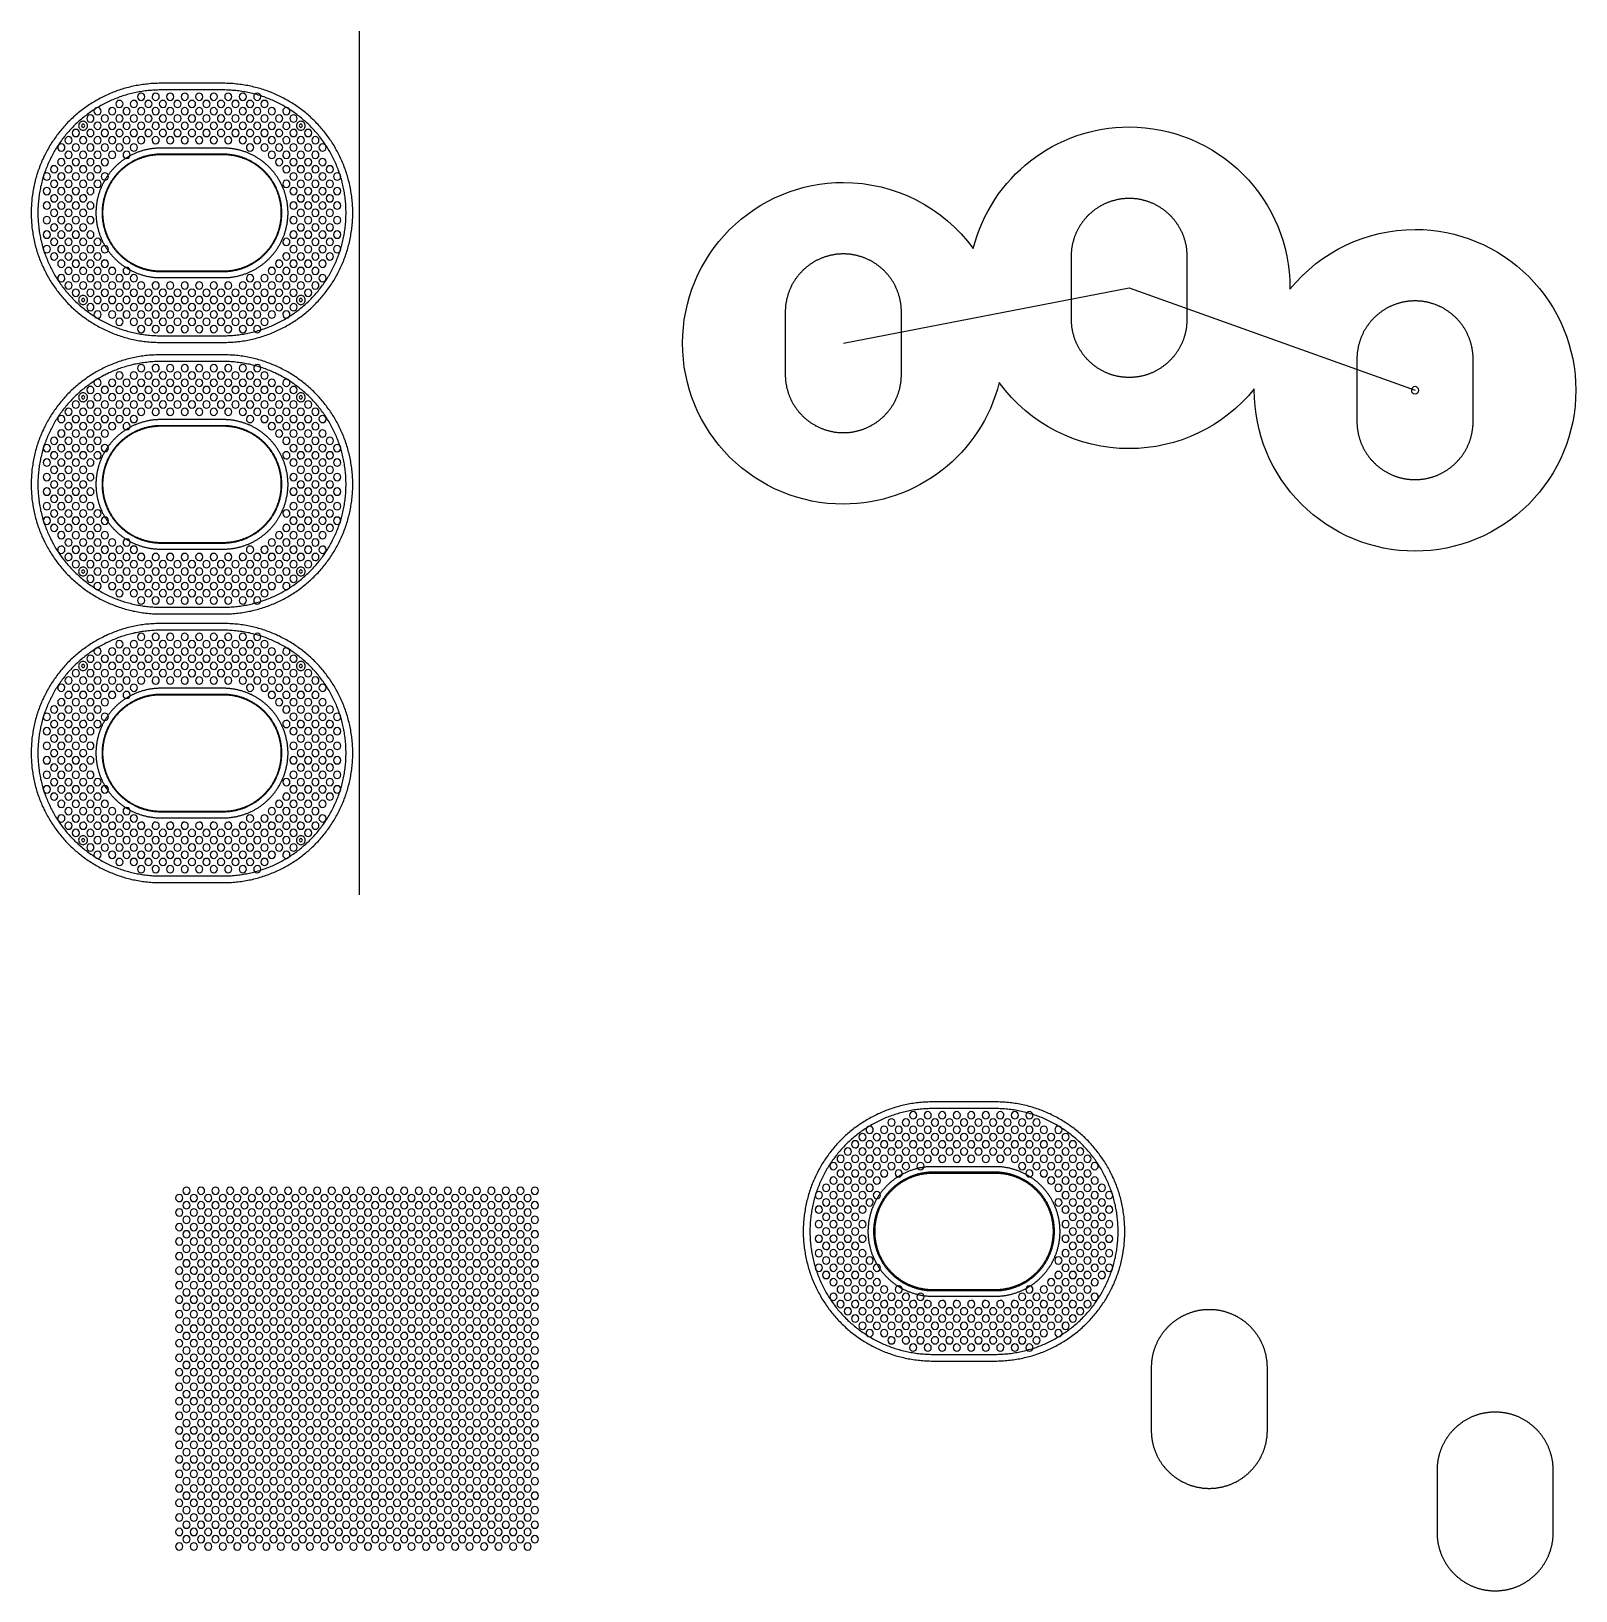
# Model space of a CAD drawing. Extents: x 1 to 174, y -78 to 96.
import ezdxf

# ---------------------------------------------------------------- set-up
doc = ezdxf.new("R2010")
doc.units = 0
doc.layers.add('LAYER_1', color=7, linetype='CONTINUOUS')
doc.layers.add('MOUNTINGHOLES', color=1, linetype='CONTINUOUS')

msp = doc.modelspace()

# ---------------------------------------------------------------- linework, layer by layer
at = {"layer": 'LAYER_1'}
for points in [[(15.46, 90.52), (15.3, 90.52), (15.12, 90.51), (14.93, 90.51), (14.75, 90.5), (14.57, 90.49), (14.38, 90.48), (14.2, 90.46), (14.02, 90.44), (13.83, 90.42), (13.65, 90.4), (13.47, 90.38), (13.29, 90.35), (13.11, 90.32), (12.93, 90.29), (12.75, 90.26), (12.58, 90.22), (12.4, 90.19), (12.22, 90.15), (12.05, 90.1), (11.87, 90.06), (11.7, 90.01), (11.52, 89.97), (11.35, 89.92), (11.18, 89.86), (11.01, 89.81), (10.84, 89.75), (10.67, 89.7), (10.5, 89.64), (10.34, 89.57), (10.17, 89.51), (10.01, 89.44), (9.84, 89.37), (9.68, 89.3), (9.52, 89.23), (9.36, 89.16), (9.2, 89.08), (9.04, 89.01), (8.88, 88.93), (8.73, 88.85), (8.57, 88.76), (8.42, 88.68), (8.27, 88.59), (8.11, 88.5), (7.96, 88.41), (7.82, 88.32), (7.67, 88.23), (7.52, 88.13), (7.38, 88.04), (7.23, 87.94), (7.09, 87.84), (6.95, 87.74), (6.81, 87.63), (6.67, 87.53), (6.53, 87.42), (6.4, 87.31), (6.26, 87.2), (6.13, 87.09), (6, 86.98), (5.87, 86.87), (5.74, 86.75), (5.61, 86.63), (5.48, 86.51), (5.36, 86.39), (5.24, 86.27), (5.11, 86.15), (4.99, 86.02), (4.87, 85.9), (4.76, 85.77), (4.64, 85.64), (4.53, 85.51), (4.41, 85.38), (4.3, 85.24), (4.19, 85.11), (4.09, 84.97), (3.98, 84.84), (3.87, 84.7), (3.77, 84.56), (3.67, 84.42), (3.57, 84.27), (3.47, 84.13), (3.37, 83.99), (3.28, 83.84), (3.18, 83.69), (3.09, 83.54), (3, 83.39), (2.92, 83.24), (2.83, 83.09), (2.74, 82.93), (2.66, 82.78), (2.58, 82.62), (2.5, 82.47), (2.42, 82.31), (2.35, 82.15), (2.27, 81.99), (2.2, 81.83), (2.13, 81.66), (2.06, 81.5), (2, 81.34), (1.93, 81.17), (1.87, 81), (1.81, 80.84), (1.75, 80.67), (1.7, 80.5), (1.64, 80.33), (1.59, 80.15), (1.54, 79.98), (1.49, 79.81), (1.45, 79.64), (1.4, 79.46), (1.36, 79.28), (1.32, 79.11), (1.28, 78.93), (1.25, 78.75), (1.22, 78.57), (1.18, 78.4), (1.16, 78.22), (1.13, 78.04), (1.11, 77.85), (1.08, 77.67), (1.06, 77.49), (1.05, 77.31), (1.03, 77.12), (1.02, 76.94), (1.01, 76.76), (1, 76.57), (0.99, 76.39), (0.99, 76.2), (0.99, 76.02), (0.99, 75.83), (0.99, 75.65), (1, 75.46), (1.01, 75.28), (1.02, 75.09), (1.03, 74.91), (1.05, 74.73), (1.06, 74.54), (1.08, 74.36), (1.11, 74.18), (1.13, 74), (1.16, 73.82), (1.18, 73.64), (1.22, 73.46), (1.25, 73.28), (1.28, 73.1), (1.32, 72.93), (1.36, 72.75), (1.4, 72.57), (1.45, 72.4), (1.49, 72.23), (1.54, 72.05), (1.59, 71.88), (1.64, 71.71), (1.7, 71.54), (1.75, 71.37), (1.81, 71.2), (1.87, 71.03), (1.93, 70.87), (2, 70.7), (2.06, 70.53), (2.13, 70.37), (2.2, 70.21), (2.27, 70.05), (2.35, 69.89), (2.42, 69.73), (2.5, 69.57), (2.58, 69.41), (2.66, 69.26), (2.74, 69.1), (2.83, 68.95), (2.92, 68.79), (3, 68.64), (3.09, 68.49), (3.18, 68.34), (3.28, 68.2), (3.37, 68.05), (3.47, 67.9), (3.57, 67.76), (3.67, 67.62), (3.77, 67.48), (3.87, 67.34), (3.98, 67.2), (4.09, 67.06), (4.19, 66.93), (4.3, 66.79), (4.41, 66.66), (4.53, 66.53), (4.64, 66.4), (4.76, 66.27), (4.87, 66.14), (4.99, 66.01), (5.11, 65.89), (5.24, 65.76), (5.36, 65.64), (5.48, 65.52), (5.61, 65.4), (5.74, 65.29), (5.87, 65.17), (6, 65.06), (6.13, 64.94), (6.26, 64.83), (6.4, 64.72), (6.53, 64.61), (6.67, 64.51), (6.81, 64.4), (6.95, 64.3), (7.09, 64.2), (7.23, 64.1), (7.38, 64), (7.52, 63.9), (7.67, 63.81), (7.82, 63.71), (7.96, 63.62), (8.11, 63.53), (8.27, 63.44), (8.42, 63.36), (8.57, 63.27), (8.73, 63.19), (8.88, 63.11), (9.04, 63.03), (9.2, 62.95), (9.36, 62.88), (9.52, 62.8), (9.68, 62.73), (9.84, 62.66), (10.01, 62.59), (10.17, 62.53), (10.34, 62.46), (10.5, 62.4), (10.67, 62.34), (10.84, 62.28), (11.01, 62.22), (11.18, 62.17), (11.35, 62.12), (11.52, 62.07), (11.7, 62.02), (11.87, 61.97), (12.05, 61.93), (12.22, 61.89), (12.4, 61.85), (12.58, 61.81), (12.75, 61.78), (12.93, 61.74), (13.11, 61.71), (13.29, 61.68), (13.47, 61.66), (13.65, 61.63), (13.83, 61.61), (14.02, 61.59), (14.2, 61.57), (14.38, 61.56), (14.57, 61.55), (14.75, 61.54), (14.93, 61.53), (15.12, 61.52), (15.3, 61.52), (15.46, 61.52), (22.51, 61.52), (22.67, 61.52), (22.86, 61.52), (23.04, 61.53), (23.23, 61.54), (23.41, 61.55), (23.6, 61.56), (23.78, 61.57), (23.96, 61.59), (24.14, 61.61), (24.33, 61.63), (24.51, 61.66), (24.69, 61.68), (24.87, 61.71), (25.05, 61.74), (25.23, 61.78), (25.4, 61.81), (25.58, 61.85), (25.76, 61.89), (25.93, 61.93), (26.11, 61.97), (26.28, 62.02), (26.45, 62.07), (26.63, 62.12), (26.8, 62.17), (26.97, 62.22), (27.14, 62.28), (27.31, 62.34), (27.47, 62.4), (27.64, 62.46), (27.81, 62.53), (27.97, 62.59), (28.14, 62.66), (28.3, 62.73), (28.46, 62.8), (28.62, 62.88), (28.78, 62.95), (28.94, 63.03), (29.1, 63.11), (29.25, 63.19), (29.41, 63.27), (29.56, 63.36), (29.71, 63.44), (29.86, 63.53), (30.01, 63.62), (30.16, 63.71), (30.31, 63.81), (30.46, 63.9), (30.6, 64), (30.75, 64.1), (30.89, 64.2), (31.03, 64.3), (31.17, 64.4), (31.31, 64.51), (31.45, 64.61), (31.58, 64.72), (31.72, 64.83), (31.85, 64.94), (31.98, 65.06), (32.11, 65.17), (32.24, 65.29), (32.37, 65.4), (32.49, 65.52), (32.62, 65.64), (32.74, 65.76), (32.86, 65.89), (32.98, 66.01), (33.1, 66.14), (33.22, 66.27), (33.34, 66.4), (33.45, 66.53), (33.56, 66.66), (33.68, 66.79), (33.78, 66.93), (33.89, 67.06), (34, 67.2), (34.1, 67.34), (34.21, 67.48), (34.31, 67.62), (34.41, 67.76), (34.51, 67.9), (34.6, 68.05), (34.7, 68.2), (34.79, 68.34), (34.89, 68.49), (34.98, 68.64), (35.06, 68.79), (35.15, 68.95), (35.23, 69.1), (35.32, 69.26), (35.4, 69.41), (35.48, 69.57), (35.56, 69.73), (35.63, 69.89), (35.7, 70.05), (35.78, 70.21), (35.85, 70.37), (35.91, 70.53), (35.98, 70.7), (36.04, 70.87), (36.11, 71.03), (36.17, 71.2), (36.23, 71.37), (36.28, 71.54), (36.34, 71.71), (36.39, 71.88), (36.44, 72.05), (36.49, 72.23), (36.53, 72.4), (36.58, 72.57), (36.62, 72.75), (36.66, 72.93), (36.69, 73.1), (36.73, 73.28), (36.76, 73.46), (36.79, 73.64), (36.82, 73.82), (36.85, 74), (36.87, 74.18), (36.9, 74.36), (36.91, 74.54), (36.93, 74.73), (36.95, 74.91), (36.96, 75.09), (36.97, 75.28), (36.98, 75.46), (36.98, 75.65), (36.99, 75.83), (36.99, 76.02), (36.99, 76.2), (36.98, 76.39), (36.98, 76.57), (36.97, 76.76), (36.96, 76.94), (36.95, 77.12), (36.93, 77.31), (36.91, 77.49), (36.9, 77.67), (36.87, 77.85), (36.85, 78.04), (36.82, 78.22), (36.79, 78.4), (36.76, 78.57), (36.73, 78.75), (36.69, 78.93), (36.66, 79.11), (36.62, 79.28), (36.58, 79.46), (36.53, 79.64), (36.49, 79.81), (36.44, 79.98), (36.39, 80.15), (36.34, 80.33), (36.28, 80.5), (36.23, 80.67), (36.17, 80.84), (36.11, 81), (36.04, 81.17), (35.98, 81.34), (35.91, 81.5), (35.85, 81.66), (35.78, 81.83), (35.7, 81.99), (35.63, 82.15), (35.56, 82.31), (35.48, 82.47), (35.4, 82.62), (35.32, 82.78), (35.23, 82.93), (35.15, 83.09), (35.06, 83.24), (34.98, 83.39), (34.89, 83.54), (34.79, 83.69), (34.7, 83.84), (34.6, 83.99), (34.51, 84.13), (34.41, 84.27), (34.31, 84.42), (34.21, 84.56), (34.1, 84.7), (34, 84.84), (33.89, 84.97), (33.78, 85.11), (33.68, 85.24), (33.56, 85.38), (33.45, 85.51), (33.34, 85.64), (33.22, 85.77), (33.1, 85.9), (32.98, 86.02), (32.86, 86.15), (32.74, 86.27), (32.62, 86.39), (32.49, 86.51), (32.37, 86.63), (32.24, 86.75), (32.11, 86.87), (31.98, 86.98), (31.85, 87.09), (31.72, 87.2), (31.58, 87.31), (31.45, 87.42), (31.31, 87.53), (31.17, 87.63), (31.03, 87.74), (30.89, 87.84), (30.75, 87.94), (30.6, 88.04), (30.46, 88.13), (30.31, 88.23), (30.16, 88.32), (30.01, 88.41), (29.86, 88.5), (29.71, 88.59), (29.56, 88.68), (29.41, 88.76), (29.25, 88.85), (29.1, 88.93), (28.94, 89.01), (28.78, 89.08), (28.62, 89.16), (28.46, 89.23), (28.3, 89.3), (28.14, 89.37), (27.97, 89.44), (27.81, 89.51), (27.64, 89.57), (27.47, 89.64), (27.31, 89.7), (27.14, 89.75), (26.97, 89.81), (26.8, 89.86), (26.63, 89.92), (26.45, 89.97), (26.28, 90.01), (26.11, 90.06), (25.93, 90.1), (25.76, 90.15), (25.58, 90.19), (25.4, 90.22), (25.23, 90.26), (25.05, 90.29), (24.87, 90.32), (24.69, 90.35), (24.51, 90.38), (24.33, 90.4), (24.14, 90.42), (23.96, 90.44), (23.78, 90.46), (23.6, 90.48), (23.41, 90.49), (23.23, 90.5), (23.04, 90.51), (22.86, 90.51), (22.67, 90.52), (22.51, 90.52)], [(11.4, 89.15), (11.24, 89.1), (11.08, 89.04), (10.92, 88.99), (10.76, 88.93), (10.6, 88.87), (10.45, 88.81), (10.29, 88.75), (10.13, 88.68), (9.98, 88.62), (9.83, 88.55), (9.68, 88.48), (9.52, 88.41), (9.37, 88.33), (9.22, 88.26), (9.08, 88.18), (8.93, 88.1), (8.78, 88.02), (8.64, 87.94), (8.5, 87.86), (8.35, 87.77), (8.21, 87.69), (8.07, 87.6), (7.93, 87.51), (7.8, 87.42), (7.66, 87.32), (7.52, 87.23), (7.39, 87.13), (7.26, 87.03), (7.13, 86.93), (7, 86.83), (6.87, 86.73), (6.74, 86.63), (6.61, 86.52), (6.49, 86.41), (6.36, 86.3), (6.24, 86.19), (6.12, 86.08), (6, 85.97), (5.88, 85.86), (5.77, 85.74), (5.65, 85.62), (5.54, 85.51), (5.42, 85.39), (5.31, 85.26), (5.2, 85.14), (5.09, 85.02), (4.99, 84.89), (4.88, 84.77), (4.78, 84.64), (4.68, 84.51), (4.57, 84.38), (4.47, 84.25), (4.38, 84.12), (4.28, 83.98), (4.19, 83.85), (4.09, 83.71), (4, 83.57), (3.91, 83.43), (3.82, 83.29), (3.73, 83.15), (3.65, 83.01), (3.57, 82.87), (3.48, 82.72), (3.4, 82.58), (3.32, 82.43), (3.25, 82.28), (3.17, 82.13), (3.1, 81.98), (3.03, 81.83), (2.96, 81.68), (2.89, 81.53), (2.82, 81.37), (2.76, 81.22), (2.7, 81.06), (2.63, 80.9), (2.58, 80.75), (2.52, 80.59), (2.46, 80.43), (2.41, 80.27), (2.36, 80.1), (2.31, 79.94), (2.26, 79.78), (2.22, 79.61), (2.17, 79.45), (2.13, 79.28), (2.09, 79.12), (2.05, 78.95), (2.02, 78.78), (1.98, 78.61), (1.95, 78.44), (1.92, 78.27), (1.9, 78.1), (1.87, 77.93), (1.85, 77.76), (1.83, 77.59), (1.81, 77.41), (1.79, 77.24), (1.78, 77.07), (1.77, 76.89), (1.76, 76.72), (1.75, 76.54), (1.74, 76.37), (1.74, 76.19), (1.74, 76.02), (1.74, 75.84), (1.74, 75.67), (1.75, 75.49), (1.76, 75.32), (1.77, 75.14), (1.78, 74.97), (1.79, 74.79), (1.81, 74.62), (1.83, 74.45), (1.85, 74.28), (1.87, 74.1), (1.9, 73.93), (1.92, 73.76), (1.95, 73.59), (1.98, 73.42), (2.02, 73.25), (2.05, 73.09), (2.09, 72.92), (2.13, 72.75), (2.17, 72.59), (2.22, 72.42), (2.26, 72.26), (2.31, 72.09), (2.36, 71.93), (2.41, 71.77), (2.46, 71.61), (2.52, 71.45), (2.58, 71.29), (2.63, 71.13), (2.7, 70.97), (2.76, 70.82), (2.82, 70.66), (2.89, 70.51), (2.96, 70.36), (3.03, 70.2), (3.1, 70.05), (3.17, 69.9), (3.25, 69.75), (3.32, 69.61), (3.4, 69.46), (3.48, 69.31), (3.57, 69.17), (3.65, 69.02), (3.73, 68.88), (3.82, 68.74), (3.91, 68.6), (4, 68.46), (4.09, 68.32), (4.19, 68.19), (4.28, 68.05), (4.38, 67.92), (4.47, 67.79), (4.57, 67.65), (4.68, 67.52), (4.78, 67.4), (4.88, 67.27), (4.99, 67.14), (5.09, 67.02), (5.2, 66.89), (5.31, 66.77), (5.42, 66.65), (5.54, 66.53), (5.65, 66.41), (5.77, 66.29), (5.88, 66.18), (6, 66.07), (6.12, 65.95), (6.24, 65.84), (6.36, 65.73), (6.49, 65.62), (6.61, 65.52), (6.74, 65.41), (6.87, 65.31), (7, 65.2), (7.13, 65.1), (7.26, 65), (7.39, 64.9), (7.52, 64.81), (7.66, 64.71), (7.8, 64.62), (7.93, 64.53), (8.07, 64.44), (8.21, 64.35), (8.35, 64.26), (8.5, 64.18), (8.64, 64.09), (8.78, 64.01), (8.93, 63.93), (9.08, 63.85), (9.22, 63.78), (9.37, 63.7), (9.52, 63.63), (9.68, 63.56), (9.83, 63.49), (9.98, 63.42), (10.13, 63.35), (10.29, 63.29), (10.45, 63.22), (10.6, 63.16), (10.76, 63.1), (10.92, 63.05), (11.08, 62.99), (11.24, 62.94), (11.4, 62.89), (11.57, 62.84), (11.73, 62.79), (11.89, 62.74), (12.06, 62.7), (12.22, 62.66), (12.39, 62.62), (12.56, 62.58), (12.73, 62.55), (12.89, 62.51), (13.06, 62.48), (13.23, 62.45), (13.4, 62.43), (13.58, 62.4), (13.75, 62.38), (13.92, 62.36), (14.09, 62.34), (14.27, 62.32), (14.44, 62.31), (14.61, 62.3), (14.79, 62.29), (14.96, 62.28), (15.14, 62.27), (15.31, 62.27), (15.47, 62.27), (22.51, 62.27), (22.67, 62.27), (22.84, 62.27), (23.02, 62.28), (23.19, 62.29), (23.37, 62.3), (23.54, 62.31), (23.71, 62.32), (23.89, 62.34), (24.06, 62.36), (24.23, 62.38), (24.4, 62.4), (24.57, 62.43), (24.74, 62.45), (24.91, 62.48), (25.08, 62.51), (25.25, 62.55), (25.42, 62.58), (25.59, 62.62), (25.75, 62.66), (25.92, 62.7), (26.09, 62.74), (26.25, 62.79), (26.41, 62.84), (26.58, 62.89), (26.74, 62.94), (26.9, 62.99), (27.06, 63.05), (27.22, 63.1), (27.37, 63.16), (27.53, 63.22), (27.69, 63.29), (27.84, 63.35), (28, 63.42), (28.15, 63.49), (28.3, 63.56), (28.45, 63.63), (28.6, 63.7), (28.75, 63.78), (28.9, 63.85), (29.05, 63.93), (29.19, 64.01), (29.34, 64.09), (29.48, 64.18), (29.62, 64.26), (29.77, 64.35), (29.91, 64.44), (30.04, 64.53), (30.18, 64.62), (30.32, 64.71), (30.45, 64.81), (30.59, 64.9), (30.72, 65), (30.85, 65.1), (30.98, 65.2), (31.11, 65.31), (31.24, 65.41), (31.36, 65.52), (31.49, 65.62), (31.61, 65.73), (31.74, 65.84), (31.86, 65.95), (31.98, 66.07), (32.1, 66.18), (32.21, 66.29), (32.33, 66.41), (32.44, 66.53), (32.55, 66.65), (32.67, 66.77), (32.78, 66.89), (32.88, 67.02), (32.99, 67.14), (33.1, 67.27), (33.2, 67.4), (33.3, 67.52), (33.4, 67.65), (33.5, 67.79), (33.6, 67.92), (33.7, 68.05), (33.79, 68.19), (33.89, 68.32), (33.98, 68.46), (34.07, 68.6), (34.16, 68.74), (34.24, 68.88), (34.33, 69.02), (34.41, 69.17), (34.5, 69.31), (34.58, 69.46), (34.65, 69.61), (34.73, 69.75), (34.81, 69.9), (34.88, 70.05), (34.95, 70.2), (35.02, 70.36), (35.09, 70.51), (35.16, 70.66), (35.22, 70.82), (35.28, 70.97), (35.34, 71.13), (35.4, 71.29), (35.46, 71.45), (35.52, 71.61), (35.57, 71.77), (35.62, 71.93), (35.67, 72.09), (35.72, 72.26), (35.76, 72.42), (35.81, 72.59), (35.85, 72.75), (35.89, 72.92), (35.92, 73.09), (35.96, 73.25), (35.99, 73.42), (36.02, 73.59), (36.05, 73.76), (36.08, 73.93), (36.11, 74.1), (36.13, 74.28), (36.15, 74.45), (36.17, 74.62), (36.19, 74.79), (36.2, 74.97), (36.21, 75.14), (36.22, 75.32), (36.23, 75.49), (36.23, 75.67), (36.24, 75.84), (36.24, 76.02), (36.24, 76.19), (36.23, 76.37), (36.23, 76.54), (36.22, 76.72), (36.21, 76.89), (36.2, 77.07), (36.19, 77.24), (36.17, 77.41), (36.15, 77.59), (36.13, 77.76), (36.11, 77.93), (36.08, 78.1), (36.05, 78.27), (36.02, 78.44), (35.99, 78.61), (35.96, 78.78), (35.92, 78.95), (35.89, 79.12), (35.85, 79.28), (35.81, 79.45), (35.76, 79.61), (35.72, 79.78), (35.67, 79.94), (35.62, 80.1), (35.57, 80.27), (35.52, 80.43), (35.46, 80.59), (35.4, 80.75), (35.34, 80.9), (35.28, 81.06), (35.22, 81.22), (35.16, 81.37), (35.09, 81.53), (35.02, 81.68), (34.95, 81.83), (34.88, 81.98), (34.81, 82.13), (34.73, 82.28), (34.65, 82.43), (34.58, 82.58), (34.5, 82.72), (34.41, 82.87), (34.33, 83.01), (34.24, 83.15), (34.16, 83.29), (34.07, 83.43), (33.98, 83.57), (33.89, 83.71), (33.79, 83.85), (33.7, 83.98), (33.6, 84.12), (33.5, 84.25), (33.4, 84.38), (33.3, 84.51), (33.2, 84.64), (33.1, 84.77), (32.99, 84.89), (32.88, 85.02), (32.78, 85.14), (32.67, 85.26), (32.55, 85.39), (32.44, 85.51), (32.33, 85.62), (32.21, 85.74), (32.1, 85.86), (31.98, 85.97), (31.86, 86.08), (31.74, 86.19), (31.61, 86.3), (31.49, 86.41), (31.36, 86.52), (31.24, 86.63), (31.11, 86.73), (30.98, 86.83), (30.85, 86.93), (30.72, 87.03), (30.59, 87.13), (30.45, 87.23), (30.32, 87.32), (30.18, 87.42), (30.04, 87.51), (29.91, 87.6), (29.77, 87.69), (29.62, 87.77), (29.48, 87.86), (29.34, 87.94), (29.19, 88.02), (29.05, 88.1), (28.9, 88.18), (28.75, 88.26), (28.6, 88.33), (28.45, 88.41), (28.3, 88.48), (28.15, 88.55), (28, 88.62), (27.84, 88.68), (27.69, 88.75), (27.53, 88.81), (27.37, 88.87), (27.22, 88.93), (27.06, 88.99), (26.9, 89.04), (26.74, 89.1), (26.58, 89.15), (26.41, 89.2), (26.25, 89.25), (26.09, 89.29), (25.92, 89.33), (25.75, 89.38), (25.59, 89.42), (25.42, 89.45), (25.25, 89.49), (25.08, 89.52), (24.91, 89.55), (24.74, 89.58), (24.57, 89.61), (24.4, 89.63), (24.23, 89.66), (24.06, 89.68), (23.89, 89.7), (23.71, 89.71), (23.54, 89.73), (23.37, 89.74), (23.19, 89.75), (23.02, 89.76), (22.84, 89.76), (22.67, 89.77), (22.51, 89.77), (15.47, 89.77), (15.31, 89.77), (15.14, 89.76), (14.96, 89.76), (14.79, 89.75), (14.61, 89.74), (14.44, 89.73), (14.27, 89.71), (14.09, 89.7), (13.92, 89.68), (13.75, 89.66), (13.58, 89.63), (13.4, 89.61), (13.23, 89.58), (13.06, 89.55), (12.89, 89.52), (12.73, 89.49), (12.56, 89.45), (12.39, 89.42), (12.22, 89.38), (12.06, 89.33), (11.89, 89.29), (11.73, 89.25), (11.57, 89.2)], [(10.36, 81.14), (10.3, 81.08), (10.24, 81.02), (10.18, 80.96), (10.12, 80.89), (10.06, 80.83), (10.01, 80.76), (9.95, 80.7), (9.9, 80.63), (9.84, 80.56), (9.79, 80.49), (9.73, 80.43), (9.68, 80.36), (9.63, 80.29), (9.58, 80.21), (9.53, 80.14), (9.48, 80.07), (9.43, 80), (9.38, 79.93), (9.34, 79.85), (9.29, 79.78), (9.24, 79.7), (9.2, 79.63), (9.16, 79.55), (9.11, 79.47), (9.07, 79.4), (9.03, 79.32), (8.99, 79.24), (8.95, 79.16), (8.92, 79.08), (8.88, 79), (8.84, 78.92), (8.81, 78.84), (8.78, 78.76), (8.74, 78.68), (8.71, 78.59), (8.68, 78.51), (8.65, 78.43), (8.62, 78.34), (8.59, 78.26), (8.57, 78.17), (8.54, 78.09), (8.51, 78), (8.49, 77.92), (8.47, 77.83), (8.45, 77.74), (8.42, 77.65), (8.41, 77.57), (8.39, 77.48), (8.37, 77.39), (8.35, 77.3), (8.34, 77.21), (8.32, 77.12), (8.31, 77.03), (8.3, 76.94), (8.29, 76.85), (8.28, 76.76), (8.27, 76.67), (8.26, 76.57), (8.25, 76.48), (8.25, 76.39), (8.24, 76.3), (8.24, 76.2), (8.24, 76.11), (8.24, 76.02), (8.24, 75.92), (8.24, 75.83), (8.24, 75.74), (8.25, 75.65), (8.25, 75.55), (8.26, 75.46), (8.27, 75.37), (8.28, 75.28), (8.29, 75.19), (8.3, 75.1), (8.31, 75), (8.32, 74.91), (8.34, 74.82), (8.35, 74.74), (8.37, 74.65), (8.39, 74.56), (8.41, 74.47), (8.42, 74.38), (8.45, 74.29), (8.47, 74.21), (8.49, 74.12), (8.51, 74.03), (8.54, 73.95), (8.57, 73.86), (8.59, 73.78), (8.62, 73.69), (8.65, 73.61), (8.68, 73.52), (8.71, 73.44), (8.74, 73.36), (8.78, 73.28), (8.81, 73.2), (8.84, 73.11), (8.88, 73.03), (8.92, 72.95), (8.95, 72.87), (8.99, 72.79), (9.03, 72.72), (9.07, 72.64), (9.11, 72.56), (9.16, 72.48), (9.2, 72.41), (9.24, 72.33), (9.29, 72.26), (9.34, 72.18), (9.38, 72.11), (9.43, 72.04), (9.48, 71.96), (9.53, 71.89), (9.58, 71.82), (9.63, 71.75), (9.68, 71.68), (9.73, 71.61), (9.79, 71.54), (9.84, 71.47), (9.9, 71.41), (9.95, 71.34), (10.01, 71.27), (10.06, 71.21), (10.12, 71.14), (10.18, 71.08), (10.24, 71.02), (10.3, 70.95), (10.36, 70.89), (10.42, 70.83), (10.49, 70.77), (10.55, 70.71), (10.61, 70.65), (10.68, 70.59), (10.74, 70.54), (10.81, 70.48), (10.88, 70.42), (10.94, 70.37), (11.01, 70.31), (11.08, 70.26), (11.15, 70.21), (11.22, 70.16), (11.29, 70.11), (11.36, 70.06), (11.44, 70.01), (11.51, 69.96), (11.58, 69.91), (11.65, 69.86), (11.73, 69.82), (11.8, 69.77), (11.88, 69.73), (11.96, 69.69), (12.03, 69.64), (12.11, 69.6), (12.19, 69.56), (12.27, 69.52), (12.35, 69.48), (12.43, 69.45), (12.51, 69.41), (12.59, 69.37), (12.67, 69.34), (12.75, 69.3), (12.83, 69.27), (12.91, 69.24), (13, 69.21), (13.08, 69.18), (13.16, 69.15), (13.25, 69.12), (13.33, 69.09), (13.42, 69.07), (13.5, 69.04), (13.59, 69.02), (13.68, 69), (13.76, 68.97), (13.85, 68.95), (13.94, 68.93), (14.03, 68.91), (14.12, 68.9), (14.21, 68.88), (14.3, 68.87), (14.39, 68.85), (14.48, 68.84), (14.57, 68.83), (14.66, 68.81), (14.75, 68.8), (14.84, 68.8), (14.93, 68.79), (15.02, 68.78), (15.12, 68.78), (15.21, 68.77), (15.3, 68.77), (15.4, 68.77), (15.49, 68.77), (22.49, 68.77), (22.58, 68.77), (22.68, 68.77), (22.77, 68.77), (22.86, 68.78), (22.95, 68.78), (23.05, 68.79), (23.14, 68.8), (23.23, 68.8), (23.32, 68.81), (23.41, 68.83), (23.5, 68.84), (23.59, 68.85), (23.68, 68.87), (23.77, 68.88), (23.86, 68.9), (23.95, 68.91), (24.04, 68.93), (24.13, 68.95), (24.21, 68.97), (24.3, 69), (24.39, 69.02), (24.47, 69.04), (24.56, 69.07), (24.64, 69.09), (24.73, 69.12), (24.81, 69.15), (24.9, 69.18), (24.98, 69.21), (25.07, 69.24), (25.15, 69.27), (25.23, 69.3), (25.31, 69.34), (25.39, 69.37), (25.47, 69.41), (25.55, 69.45), (25.63, 69.48), (25.71, 69.52), (25.79, 69.56), (25.87, 69.6), (25.95, 69.64), (26.02, 69.69), (26.1, 69.73), (26.17, 69.77), (26.25, 69.82), (26.32, 69.86), (26.4, 69.91), (26.47, 69.96), (26.54, 70.01), (26.62, 70.06), (26.69, 70.11), (26.76, 70.16), (26.83, 70.21), (26.9, 70.26), (26.97, 70.31), (27.03, 70.37), (27.1, 70.42), (27.17, 70.48), (27.23, 70.54), (27.3, 70.59), (27.36, 70.65), (27.43, 70.71), (27.49, 70.77), (27.55, 70.83), (27.62, 70.89), (27.68, 70.95), (27.74, 71.02), (27.8, 71.08), (27.86, 71.14), (27.91, 71.21), (27.97, 71.27), (28.03, 71.34), (28.08, 71.41), (28.14, 71.47), (28.19, 71.54), (28.25, 71.61), (28.3, 71.68), (28.35, 71.75), (28.4, 71.82), (28.45, 71.89), (28.5, 71.96), (28.55, 72.04), (28.6, 72.11), (28.64, 72.18), (28.69, 72.26), (28.73, 72.33), (28.78, 72.41), (28.82, 72.48), (28.86, 72.56), (28.91, 72.64), (28.95, 72.72), (28.99, 72.79), (29.02, 72.87), (29.06, 72.95), (29.1, 73.03), (29.13, 73.11), (29.17, 73.2), (29.2, 73.28), (29.24, 73.36), (29.27, 73.44), (29.3, 73.52), (29.33, 73.61), (29.36, 73.69), (29.39, 73.78), (29.41, 73.86), (29.44, 73.95), (29.46, 74.03), (29.49, 74.12), (29.51, 74.21), (29.53, 74.29), (29.55, 74.38), (29.57, 74.47), (29.59, 74.56), (29.61, 74.65), (29.63, 74.74), (29.64, 74.82), (29.66, 74.91), (29.67, 75), (29.68, 75.1), (29.69, 75.19), (29.7, 75.28), (29.71, 75.37), (29.72, 75.46), (29.72, 75.55), (29.73, 75.65), (29.73, 75.74), (29.74, 75.83), (29.74, 75.92), (29.74, 76.02), (29.74, 76.11), (29.74, 76.2), (29.73, 76.3), (29.73, 76.39), (29.72, 76.48), (29.72, 76.57), (29.71, 76.67), (29.7, 76.76), (29.69, 76.85), (29.68, 76.94), (29.67, 77.03), (29.66, 77.12), (29.64, 77.21), (29.63, 77.3), (29.61, 77.39), (29.59, 77.48), (29.57, 77.57), (29.55, 77.65), (29.53, 77.74), (29.51, 77.83), (29.49, 77.92), (29.46, 78), (29.44, 78.09), (29.41, 78.17), (29.39, 78.26), (29.36, 78.34), (29.33, 78.43), (29.3, 78.51), (29.27, 78.59), (29.24, 78.68), (29.2, 78.76), (29.17, 78.84), (29.13, 78.92), (29.1, 79), (29.06, 79.08), (29.02, 79.16), (28.99, 79.24), (28.95, 79.32), (28.91, 79.4), (28.86, 79.47), (28.82, 79.55), (28.78, 79.63), (28.73, 79.7), (28.69, 79.78), (28.64, 79.85), (28.6, 79.93), (28.55, 80), (28.5, 80.07), (28.45, 80.14), (28.4, 80.21), (28.35, 80.29), (28.3, 80.36), (28.25, 80.43), (28.19, 80.49), (28.14, 80.56), (28.08, 80.63), (28.03, 80.7), (27.97, 80.76), (27.91, 80.83), (27.86, 80.89), (27.8, 80.96), (27.74, 81.02), (27.68, 81.08), (27.62, 81.14), (27.55, 81.21), (27.49, 81.27), (27.43, 81.33), (27.36, 81.38), (27.3, 81.44), (27.23, 81.5), (27.17, 81.56), (27.1, 81.61), (27.03, 81.67), (26.97, 81.72), (26.9, 81.77), (26.83, 81.83), (26.76, 81.88), (26.69, 81.93), (26.62, 81.98), (26.54, 82.03), (26.47, 82.08), (26.4, 82.12), (26.32, 82.17), (26.25, 82.22), (26.17, 82.26), (26.1, 82.31), (26.02, 82.35), (25.95, 82.39), (25.87, 82.43), (25.79, 82.47), (25.71, 82.51), (25.63, 82.55), (25.55, 82.59), (25.47, 82.63), (25.39, 82.66), (25.31, 82.7), (25.23, 82.73), (25.15, 82.76), (25.07, 82.8), (24.98, 82.83), (24.9, 82.86), (24.81, 82.89), (24.73, 82.91), (24.64, 82.94), (24.56, 82.97), (24.47, 82.99), (24.39, 83.02), (24.3, 83.04), (24.21, 83.06), (24.13, 83.08), (24.04, 83.1), (23.95, 83.12), (23.86, 83.14), (23.77, 83.15), (23.68, 83.17), (23.59, 83.18), (23.5, 83.2), (23.41, 83.21), (23.32, 83.22), (23.23, 83.23), (23.14, 83.24), (23.05, 83.25), (22.95, 83.25), (22.86, 83.26), (22.77, 83.26), (22.68, 83.27), (22.58, 83.27), (22.49, 83.27), (15.49, 83.27), (15.4, 83.27), (15.3, 83.27), (15.21, 83.26), (15.12, 83.26), (15.02, 83.25), (14.93, 83.25), (14.84, 83.24), (14.75, 83.23), (14.66, 83.22), (14.57, 83.21), (14.48, 83.2), (14.39, 83.18), (14.3, 83.17), (14.21, 83.15), (14.12, 83.14), (14.03, 83.12), (13.94, 83.1), (13.85, 83.08), (13.76, 83.06), (13.68, 83.04), (13.59, 83.02), (13.5, 82.99), (13.42, 82.97), (13.33, 82.94), (13.25, 82.91), (13.16, 82.89), (13.08, 82.86), (13, 82.83), (12.91, 82.8), (12.83, 82.76), (12.75, 82.73), (12.67, 82.7), (12.59, 82.66), (12.51, 82.63), (12.43, 82.59), (12.35, 82.55), (12.27, 82.51), (12.19, 82.47), (12.11, 82.43), (12.03, 82.39), (11.96, 82.35), (11.88, 82.31), (11.8, 82.26), (11.73, 82.22), (11.65, 82.17), (11.58, 82.12), (11.51, 82.08), (11.44, 82.03), (11.36, 81.98), (11.29, 81.93), (11.22, 81.88), (11.15, 81.83), (11.08, 81.77), (11.01, 81.72), (10.94, 81.67), (10.88, 81.61), (10.81, 81.56), (10.74, 81.5), (10.68, 81.44), (10.61, 81.38), (10.55, 81.33), (10.49, 81.27), (10.42, 81.21)], [(22.49, 69.45), (22.57, 69.46), (22.66, 69.46), (22.74, 69.46), (22.83, 69.46), (22.91, 69.47), (22.99, 69.47), (23.08, 69.48), (23.16, 69.49), (23.24, 69.5), (23.33, 69.51), (23.41, 69.52), (23.49, 69.53), (23.57, 69.54), (23.65, 69.56), (23.73, 69.57), (23.81, 69.59), (23.89, 69.6), (23.97, 69.62), (24.05, 69.64), (24.13, 69.66), (24.21, 69.68), (24.29, 69.7), (24.36, 69.73), (24.44, 69.75), (24.52, 69.77), (24.59, 69.8), (24.67, 69.83), (24.75, 69.85), (24.82, 69.88), (24.9, 69.91), (24.97, 69.94), (25.04, 69.97), (25.12, 70), (25.19, 70.03), (25.26, 70.07), (25.33, 70.1), (25.41, 70.14), (25.48, 70.17), (25.55, 70.21), (25.62, 70.25), (25.69, 70.29), (25.76, 70.32), (25.82, 70.36), (25.89, 70.4), (25.96, 70.45), (26.03, 70.49), (26.09, 70.53), (26.16, 70.58), (26.22, 70.62), (26.29, 70.67), (26.35, 70.71), (26.42, 70.76), (26.48, 70.81), (26.54, 70.85), (26.6, 70.9), (26.66, 70.95), (26.72, 71), (26.78, 71.05), (26.84, 71.11), (26.9, 71.16), (26.96, 71.21), (27.02, 71.27), (27.07, 71.32), (27.13, 71.38), (27.19, 71.43), (27.24, 71.49), (27.29, 71.55), (27.35, 71.6), (27.4, 71.66), (27.45, 71.72), (27.5, 71.78), (27.55, 71.84), (27.6, 71.9), (27.65, 71.97), (27.7, 72.03), (27.75, 72.09), (27.8, 72.15), (27.84, 72.22), (27.89, 72.28), (27.93, 72.35), (27.98, 72.41), (28.02, 72.48), (28.06, 72.55), (28.1, 72.61), (28.14, 72.68), (28.18, 72.75), (28.22, 72.82), (28.26, 72.89), (28.3, 72.96), (28.33, 73.03), (28.37, 73.1), (28.4, 73.17), (28.44, 73.24), (28.47, 73.32), (28.5, 73.39), (28.54, 73.46), (28.57, 73.54), (28.6, 73.61), (28.63, 73.69), (28.65, 73.76), (28.68, 73.84), (28.71, 73.91), (28.73, 73.99), (28.76, 74.07), (28.78, 74.14), (28.8, 74.22), (28.82, 74.3), (28.85, 74.38), (28.87, 74.46), (28.88, 74.54), (28.9, 74.62), (28.92, 74.69), (28.93, 74.78), (28.95, 74.86), (28.96, 74.94), (28.98, 75.02), (28.99, 75.1), (29, 75.18), (29.01, 75.26), (29.02, 75.35), (29.03, 75.43), (29.03, 75.51), (29.04, 75.6), (29.04, 75.68), (29.05, 75.76), (29.05, 75.85), (29.05, 75.93), (29.05, 76.02), (29.05, 76.1), (29.05, 76.19), (29.05, 76.27), (29.04, 76.36), (29.04, 76.44), (29.03, 76.52), (29.03, 76.61), (29.02, 76.69), (29.01, 76.77), (29, 76.85), (28.99, 76.94), (28.98, 77.02), (28.96, 77.1), (28.95, 77.18), (28.93, 77.26), (28.92, 77.34), (28.9, 77.42), (28.88, 77.5), (28.87, 77.58), (28.85, 77.66), (28.82, 77.74), (28.8, 77.81), (28.78, 77.89), (28.76, 77.97), (28.73, 78.05), (28.71, 78.12), (28.68, 78.2), (28.65, 78.27), (28.63, 78.35), (28.6, 78.42), (28.57, 78.5), (28.54, 78.57), (28.5, 78.65), (28.47, 78.72), (28.44, 78.79), (28.4, 78.86), (28.37, 78.93), (28.33, 79.01), (28.3, 79.08), (28.26, 79.15), (28.22, 79.22), (28.18, 79.28), (28.14, 79.35), (28.1, 79.42), (28.06, 79.49), (28.02, 79.55), (27.98, 79.62), (27.93, 79.69), (27.89, 79.75), (27.84, 79.82), (27.8, 79.88), (27.75, 79.94), (27.7, 80.01), (27.65, 80.07), (27.6, 80.13), (27.55, 80.19), (27.5, 80.25), (27.45, 80.31), (27.4, 80.37), (27.35, 80.43), (27.29, 80.49), (27.24, 80.55), (27.19, 80.6), (27.13, 80.66), (27.07, 80.71), (27.02, 80.77), (26.96, 80.82), (26.9, 80.88), (26.84, 80.93), (26.78, 80.98), (26.72, 81.03), (26.66, 81.08), (26.6, 81.13), (26.54, 81.18), (26.48, 81.23), (26.42, 81.28), (26.35, 81.32), (26.29, 81.37), (26.22, 81.42), (26.16, 81.46), (26.09, 81.5), (26.03, 81.55), (25.96, 81.59), (25.89, 81.63), (25.82, 81.67), (25.76, 81.71), (25.69, 81.75), (25.62, 81.79), (25.55, 81.83), (25.48, 81.86), (25.41, 81.9), (25.33, 81.93), (25.26, 81.97), (25.19, 82), (25.12, 82.03), (25.04, 82.06), (24.97, 82.1), (24.9, 82.13), (24.82, 82.15), (24.75, 82.18), (24.67, 82.21), (24.59, 82.24), (24.52, 82.26), (24.44, 82.29), (24.36, 82.31), (24.29, 82.33), (24.21, 82.35), (24.13, 82.37), (24.05, 82.39), (23.97, 82.41), (23.89, 82.43), (23.81, 82.45), (23.73, 82.46), (23.65, 82.48), (23.57, 82.49), (23.49, 82.5), (23.41, 82.52), (23.33, 82.53), (23.24, 82.54), (23.16, 82.55), (23.08, 82.55), (22.99, 82.56), (22.91, 82.57), (22.83, 82.57), (22.74, 82.58), (22.66, 82.58), (22.57, 82.58), (22.49, 82.58), (15.49, 82.58), (15.4, 82.58), (15.32, 82.58), (15.24, 82.58), (15.15, 82.57), (15.07, 82.57), (14.98, 82.56), (14.9, 82.55), (14.82, 82.55), (14.74, 82.54), (14.65, 82.53), (14.57, 82.52), (14.49, 82.5), (14.41, 82.49), (14.33, 82.48), (14.25, 82.46), (14.17, 82.45), (14.09, 82.43), (14.01, 82.41), (13.93, 82.39), (13.85, 82.37), (13.77, 82.35), (13.69, 82.33), (13.61, 82.31), (13.54, 82.29), (13.46, 82.26), (13.38, 82.24), (13.31, 82.21), (13.23, 82.18), (13.16, 82.15), (13.08, 82.13), (13.01, 82.1), (12.93, 82.06), (12.86, 82.03), (12.79, 82), (12.72, 81.97), (12.64, 81.93), (12.57, 81.9), (12.5, 81.86), (12.43, 81.83), (12.36, 81.79), (12.29, 81.75), (12.22, 81.71), (12.15, 81.67), (12.09, 81.63), (12.02, 81.59), (11.95, 81.55), (11.89, 81.5), (11.82, 81.46), (11.75, 81.42), (11.69, 81.37), (11.63, 81.32), (11.56, 81.28), (11.5, 81.23), (11.44, 81.18), (11.38, 81.13), (11.31, 81.08), (11.25, 81.03), (11.19, 80.98), (11.13, 80.93), (11.08, 80.88), (11.02, 80.82), (10.96, 80.77), (10.9, 80.71), (10.85, 80.66), (10.79, 80.6), (10.74, 80.55), (10.68, 80.49), (10.63, 80.43), (10.58, 80.37), (10.53, 80.31), (10.48, 80.25), (10.42, 80.19), (10.38, 80.13), (10.33, 80.07), (10.28, 80.01), (10.23, 79.94), (10.18, 79.88), (10.14, 79.82), (10.09, 79.75), (10.05, 79.69), (10, 79.62), (9.96, 79.55), (9.92, 79.49), (9.88, 79.42), (9.84, 79.35), (9.8, 79.28), (9.76, 79.22), (9.72, 79.15), (9.68, 79.08), (9.64, 79.01), (9.61, 78.93), (9.57, 78.86), (9.54, 78.79), (9.51, 78.72), (9.47, 78.65), (9.44, 78.57), (9.41, 78.5), (9.38, 78.42), (9.35, 78.35), (9.32, 78.27), (9.3, 78.2), (9.27, 78.12), (9.25, 78.05), (9.22, 77.97), (9.2, 77.89), (9.18, 77.81), (9.15, 77.74), (9.13, 77.66), (9.11, 77.58), (9.09, 77.5), (9.08, 77.42), (9.06, 77.34), (9.04, 77.26), (9.03, 77.18), (9.01, 77.1), (9, 77.02), (8.99, 76.94), (8.98, 76.85), (8.97, 76.77), (8.96, 76.69), (8.95, 76.61), (8.95, 76.52), (8.94, 76.44), (8.93, 76.36), (8.93, 76.27), (8.93, 76.19), (8.93, 76.1), (8.93, 76.02), (8.93, 75.93), (8.93, 75.85), (8.93, 75.76), (8.93, 75.68), (8.94, 75.6), (8.95, 75.51), (8.95, 75.43), (8.96, 75.35), (8.97, 75.26), (8.98, 75.18), (8.99, 75.1), (9, 75.02), (9.01, 74.94), (9.03, 74.86), (9.04, 74.78), (9.06, 74.69), (9.08, 74.62), (9.09, 74.54), (9.11, 74.46), (9.13, 74.38), (9.15, 74.3), (9.18, 74.22), (9.2, 74.14), (9.22, 74.07), (9.25, 73.99), (9.27, 73.91), (9.3, 73.84), (9.32, 73.76), (9.35, 73.69), (9.38, 73.61), (9.41, 73.54), (9.44, 73.46), (9.47, 73.39), (9.51, 73.32), (9.54, 73.24), (9.57, 73.17), (9.61, 73.1), (9.64, 73.03), (9.68, 72.96), (9.72, 72.89), (9.76, 72.82), (9.8, 72.75), (9.84, 72.68), (9.88, 72.61), (9.92, 72.55), (9.96, 72.48), (10, 72.41), (10.05, 72.35), (10.09, 72.28), (10.14, 72.22), (10.18, 72.15), (10.23, 72.09), (10.28, 72.03), (10.33, 71.97), (10.38, 71.9), (10.42, 71.84), (10.48, 71.78), (10.53, 71.72), (10.58, 71.66), (10.63, 71.6), (10.68, 71.55), (10.74, 71.49), (10.79, 71.43), (10.85, 71.38), (10.9, 71.32), (10.96, 71.27), (11.02, 71.21), (11.08, 71.16), (11.13, 71.11), (11.19, 71.05), (11.25, 71), (11.31, 70.95), (11.38, 70.9), (11.44, 70.85), (11.5, 70.81), (11.56, 70.76), (11.63, 70.71), (11.69, 70.67), (11.75, 70.62), (11.82, 70.58), (11.89, 70.53), (11.95, 70.49), (12.02, 70.45), (12.09, 70.4), (12.15, 70.36), (12.22, 70.32), (12.29, 70.29), (12.36, 70.25), (12.43, 70.21), (12.5, 70.17), (12.57, 70.14), (12.64, 70.1), (12.72, 70.07), (12.79, 70.03), (12.86, 70), (12.93, 69.97), (13.01, 69.94), (13.08, 69.91), (13.16, 69.88), (13.23, 69.85), (13.31, 69.83), (13.38, 69.8), (13.46, 69.77), (13.54, 69.75), (13.61, 69.73), (13.69, 69.7), (13.77, 69.68), (13.85, 69.66), (13.93, 69.64), (14.01, 69.62), (14.09, 69.6), (14.17, 69.59), (14.25, 69.57), (14.33, 69.56), (14.41, 69.54), (14.49, 69.53), (14.57, 69.52), (14.65, 69.51), (14.74, 69.5), (14.82, 69.49), (14.9, 69.48), (14.98, 69.47), (15.07, 69.47), (15.15, 69.46), (15.24, 69.46), (15.32, 69.46), (15.4, 69.46), (15.49, 69.45)], [(22.49, 69.52), (22.57, 69.52), (22.66, 69.52), (22.74, 69.52), (22.82, 69.53), (22.91, 69.53), (22.99, 69.54), (23.07, 69.54), (23.15, 69.55), (23.24, 69.56), (23.32, 69.57), (23.4, 69.58), (23.48, 69.59), (23.56, 69.61), (23.64, 69.62), (23.72, 69.63), (23.8, 69.65), (23.88, 69.67), (23.96, 69.68), (24.04, 69.7), (24.11, 69.72), (24.19, 69.74), (24.27, 69.76), (24.35, 69.79), (24.42, 69.81), (24.5, 69.83), (24.57, 69.86), (24.65, 69.89), (24.72, 69.91), (24.8, 69.94), (24.87, 69.97), (24.95, 70), (25.02, 70.03), (25.09, 70.06), (25.16, 70.09), (25.24, 70.12), (25.31, 70.16), (25.38, 70.19), (25.45, 70.23), (25.52, 70.26), (25.59, 70.3), (25.66, 70.34), (25.72, 70.38), (25.79, 70.42), (25.86, 70.46), (25.93, 70.5), (25.99, 70.54), (26.06, 70.58), (26.12, 70.63), (26.19, 70.67), (26.25, 70.72), (26.32, 70.76), (26.38, 70.81), (26.44, 70.86), (26.5, 70.9), (26.56, 70.95), (26.62, 71), (26.68, 71.05), (26.74, 71.1), (26.8, 71.15), (26.86, 71.21), (26.92, 71.26), (26.97, 71.31), (27.03, 71.37), (27.09, 71.42), (27.14, 71.48), (27.19, 71.53), (27.25, 71.59), (27.3, 71.65), (27.35, 71.71), (27.4, 71.76), (27.45, 71.82), (27.5, 71.88), (27.55, 71.94), (27.6, 72), (27.65, 72.07), (27.7, 72.13), (27.74, 72.19), (27.79, 72.25), (27.83, 72.32), (27.88, 72.38), (27.92, 72.45), (27.97, 72.51), (28.01, 72.58), (28.05, 72.65), (28.09, 72.71), (28.13, 72.78), (28.17, 72.85), (28.2, 72.92), (28.24, 72.99), (28.28, 73.06), (28.31, 73.13), (28.35, 73.2), (28.38, 73.27), (28.42, 73.34), (28.45, 73.41), (28.48, 73.49), (28.51, 73.56), (28.54, 73.63), (28.57, 73.71), (28.59, 73.78), (28.62, 73.86), (28.65, 73.93), (28.67, 74.01), (28.7, 74.08), (28.72, 74.16), (28.74, 74.24), (28.76, 74.32), (28.78, 74.39), (28.8, 74.47), (28.82, 74.55), (28.84, 74.63), (28.86, 74.71), (28.87, 74.79), (28.89, 74.87), (28.9, 74.95), (28.91, 75.03), (28.93, 75.11), (28.94, 75.19), (28.95, 75.27), (28.96, 75.35), (28.96, 75.44), (28.97, 75.52), (28.98, 75.6), (28.98, 75.68), (28.98, 75.77), (28.99, 75.85), (28.99, 75.93), (28.99, 76.02), (28.99, 76.1), (28.99, 76.19), (28.98, 76.27), (28.98, 76.35), (28.98, 76.43), (28.97, 76.52), (28.96, 76.6), (28.96, 76.68), (28.95, 76.76), (28.94, 76.85), (28.93, 76.93), (28.91, 77.01), (28.9, 77.09), (28.89, 77.17), (28.87, 77.25), (28.86, 77.33), (28.84, 77.41), (28.82, 77.49), (28.8, 77.56), (28.78, 77.64), (28.76, 77.72), (28.74, 77.8), (28.72, 77.87), (28.7, 77.95), (28.67, 78.03), (28.65, 78.1), (28.62, 78.18), (28.59, 78.25), (28.57, 78.33), (28.54, 78.4), (28.51, 78.47), (28.48, 78.55), (28.45, 78.62), (28.42, 78.69), (28.38, 78.76), (28.35, 78.84), (28.31, 78.91), (28.28, 78.98), (28.24, 79.05), (28.2, 79.12), (28.17, 79.18), (28.13, 79.25), (28.09, 79.32), (28.05, 79.39), (28.01, 79.45), (27.97, 79.52), (27.92, 79.59), (27.88, 79.65), (27.83, 79.72), (27.79, 79.78), (27.74, 79.84), (27.7, 79.91), (27.65, 79.97), (27.6, 80.03), (27.55, 80.09), (27.5, 80.15), (27.45, 80.21), (27.4, 80.27), (27.35, 80.33), (27.3, 80.39), (27.25, 80.45), (27.19, 80.5), (27.14, 80.56), (27.09, 80.61), (27.03, 80.67), (26.97, 80.72), (26.92, 80.78), (26.86, 80.83), (26.8, 80.88), (26.74, 80.93), (26.68, 80.98), (26.62, 81.03), (26.56, 81.08), (26.5, 81.13), (26.44, 81.18), (26.38, 81.23), (26.32, 81.27), (26.25, 81.32), (26.19, 81.36), (26.12, 81.41), (26.06, 81.45), (25.99, 81.49), (25.93, 81.54), (25.86, 81.58), (25.79, 81.62), (25.72, 81.66), (25.66, 81.7), (25.59, 81.73), (25.52, 81.77), (25.45, 81.81), (25.38, 81.84), (25.31, 81.88), (25.24, 81.91), (25.16, 81.94), (25.09, 81.98), (25.02, 82.01), (24.95, 82.04), (24.87, 82.07), (24.8, 82.1), (24.72, 82.12), (24.65, 82.15), (24.57, 82.18), (24.5, 82.2), (24.42, 82.23), (24.35, 82.25), (24.27, 82.27), (24.19, 82.29), (24.11, 82.31), (24.04, 82.33), (23.96, 82.35), (23.88, 82.37), (23.8, 82.39), (23.72, 82.4), (23.64, 82.42), (23.56, 82.43), (23.48, 82.44), (23.4, 82.45), (23.32, 82.47), (23.24, 82.48), (23.15, 82.48), (23.07, 82.49), (22.99, 82.5), (22.91, 82.5), (22.82, 82.51), (22.74, 82.51), (22.66, 82.52), (22.57, 82.52), (22.49, 82.52), (15.49, 82.52), (15.41, 82.52), (15.32, 82.52), (15.24, 82.51), (15.15, 82.51), (15.07, 82.5), (14.99, 82.5), (14.91, 82.49), (14.82, 82.48), (14.74, 82.48), (14.66, 82.47), (14.58, 82.45), (14.5, 82.44), (14.42, 82.43), (14.34, 82.42), (14.26, 82.4), (14.18, 82.39), (14.1, 82.37), (14.02, 82.35), (13.94, 82.33), (13.86, 82.31), (13.79, 82.29), (13.71, 82.27), (13.63, 82.25), (13.56, 82.23), (13.48, 82.2), (13.4, 82.18), (13.33, 82.15), (13.25, 82.12), (13.18, 82.1), (13.11, 82.07), (13.03, 82.04), (12.96, 82.01), (12.89, 81.98), (12.81, 81.94), (12.74, 81.91), (12.67, 81.88), (12.6, 81.84), (12.53, 81.81), (12.46, 81.77), (12.39, 81.73), (12.32, 81.7), (12.25, 81.66), (12.19, 81.62), (12.12, 81.58), (12.05, 81.54), (11.99, 81.49), (11.92, 81.45), (11.85, 81.41), (11.79, 81.36), (11.73, 81.32), (11.66, 81.27), (11.6, 81.23), (11.54, 81.18), (11.48, 81.13), (11.42, 81.08), (11.35, 81.03), (11.29, 80.98), (11.24, 80.93), (11.18, 80.88), (11.12, 80.83), (11.06, 80.78), (11, 80.72), (10.95, 80.67), (10.89, 80.61), (10.84, 80.56), (10.78, 80.5), (10.73, 80.45), (10.68, 80.39), (10.63, 80.33), (10.57, 80.27), (10.52, 80.21), (10.47, 80.15), (10.42, 80.09), (10.38, 80.03), (10.33, 79.97), (10.28, 79.91), (10.23, 79.84), (10.19, 79.78), (10.14, 79.72), (10.1, 79.65), (10.06, 79.59), (10.01, 79.52), (9.97, 79.45), (9.93, 79.39), (9.89, 79.32), (9.85, 79.25), (9.81, 79.18), (9.77, 79.12), (9.74, 79.05), (9.7, 78.98), (9.66, 78.91), (9.63, 78.84), (9.6, 78.76), (9.56, 78.69), (9.53, 78.62), (9.5, 78.55), (9.47, 78.47), (9.44, 78.4), (9.41, 78.33), (9.38, 78.25), (9.36, 78.18), (9.33, 78.1), (9.31, 78.03), (9.28, 77.95), (9.26, 77.87), (9.24, 77.8), (9.21, 77.72), (9.19, 77.64), (9.17, 77.56), (9.16, 77.49), (9.14, 77.41), (9.12, 77.33), (9.11, 77.25), (9.09, 77.17), (9.08, 77.09), (9.06, 77.01), (9.05, 76.93), (9.04, 76.85), (9.03, 76.76), (9.02, 76.68), (9.01, 76.6), (9.01, 76.52), (9, 76.43), (9, 76.35), (8.99, 76.27), (8.99, 76.19), (8.99, 76.1), (8.99, 76.02), (8.99, 75.93), (8.99, 75.85), (8.99, 75.77), (9, 75.68), (9, 75.6), (9.01, 75.52), (9.01, 75.44), (9.02, 75.35), (9.03, 75.27), (9.04, 75.19), (9.05, 75.11), (9.06, 75.03), (9.08, 74.95), (9.09, 74.87), (9.11, 74.79), (9.12, 74.71), (9.14, 74.63), (9.16, 74.55), (9.17, 74.47), (9.19, 74.39), (9.21, 74.32), (9.24, 74.24), (9.26, 74.16), (9.28, 74.08), (9.31, 74.01), (9.33, 73.93), (9.36, 73.86), (9.38, 73.78), (9.41, 73.71), (9.44, 73.63), (9.47, 73.56), (9.5, 73.49), (9.53, 73.41), (9.56, 73.34), (9.6, 73.27), (9.63, 73.2), (9.66, 73.13), (9.7, 73.06), (9.74, 72.99), (9.77, 72.92), (9.81, 72.85), (9.85, 72.78), (9.89, 72.71), (9.93, 72.65), (9.97, 72.58), (10.01, 72.51), (10.06, 72.45), (10.1, 72.38), (10.14, 72.32), (10.19, 72.25), (10.23, 72.19), (10.28, 72.13), (10.33, 72.07), (10.38, 72), (10.42, 71.94), (10.47, 71.88), (10.52, 71.82), (10.57, 71.76), (10.63, 71.71), (10.68, 71.65), (10.73, 71.59), (10.78, 71.53), (10.84, 71.48), (10.89, 71.42), (10.95, 71.37), (11, 71.31), (11.06, 71.26), (11.12, 71.21), (11.18, 71.15), (11.24, 71.1), (11.29, 71.05), (11.35, 71), (11.42, 70.95), (11.48, 70.9), (11.54, 70.86), (11.6, 70.81), (11.66, 70.76), (11.73, 70.72), (11.79, 70.67), (11.85, 70.63), (11.92, 70.58), (11.99, 70.54), (12.05, 70.5), (12.12, 70.46), (12.19, 70.42), (12.25, 70.38), (12.32, 70.34), (12.39, 70.3), (12.46, 70.26), (12.53, 70.23), (12.6, 70.19), (12.67, 70.16), (12.74, 70.12), (12.81, 70.09), (12.89, 70.06), (12.96, 70.03), (13.03, 70), (13.11, 69.97), (13.18, 69.94), (13.25, 69.91), (13.33, 69.89), (13.4, 69.86), (13.48, 69.83), (13.56, 69.81), (13.63, 69.79), (13.71, 69.76), (13.79, 69.74), (13.86, 69.72), (13.94, 69.7), (14.02, 69.68), (14.1, 69.67), (14.18, 69.65), (14.26, 69.63), (14.34, 69.62), (14.42, 69.61), (14.5, 69.59), (14.58, 69.58), (14.66, 69.57), (14.74, 69.56), (14.82, 69.55), (14.91, 69.54), (14.99, 69.54), (15.07, 69.53), (15.15, 69.53), (15.24, 69.52), (15.32, 69.52), (15.41, 69.52), (15.49, 69.52)], [(130.41, 71.13), (130.41, 71.21), (130.41, 71.3), (130.41, 71.38), (130.4, 71.46), (130.4, 71.55), (130.39, 71.63), (130.38, 71.71), (130.38, 71.79), (130.37, 71.87), (130.36, 71.96), (130.35, 72.04), (130.34, 72.12), (130.32, 72.2), (130.31, 72.28), (130.29, 72.36), (130.28, 72.44), (130.26, 72.52), (130.24, 72.6), (130.23, 72.67), (130.21, 72.75), (130.19, 72.83), (130.16, 72.91), (130.14, 72.98), (130.12, 73.06), (130.09, 73.14), (130.07, 73.21), (130.04, 73.29), (130.02, 73.36), (129.99, 73.44), (129.96, 73.51), (129.93, 73.59), (129.9, 73.66), (129.87, 73.73), (129.84, 73.8), (129.8, 73.88), (129.77, 73.95), (129.73, 74.02), (129.7, 74.09), (129.66, 74.16), (129.63, 74.23), (129.59, 74.3), (129.55, 74.36), (129.51, 74.43), (129.47, 74.5), (129.43, 74.57), (129.39, 74.63), (129.34, 74.7), (129.3, 74.76), (129.26, 74.83), (129.21, 74.89), (129.17, 74.95), (129.12, 75.02), (129.07, 75.08), (129.02, 75.14), (128.98, 75.2), (128.93, 75.26), (128.88, 75.32), (128.83, 75.38), (128.77, 75.44), (128.72, 75.5), (128.67, 75.56), (128.62, 75.61), (128.56, 75.67), (128.51, 75.72), (128.45, 75.78), (128.39, 75.83), (128.34, 75.89), (128.28, 75.94), (128.22, 75.99), (128.16, 76.04), (128.1, 76.09), (128.04, 76.14), (127.98, 76.19), (127.92, 76.24), (127.86, 76.29), (127.8, 76.34), (127.74, 76.38), (127.67, 76.43), (127.61, 76.47), (127.54, 76.52), (127.48, 76.56), (127.41, 76.6), (127.35, 76.65), (127.28, 76.69), (127.21, 76.73), (127.15, 76.77), (127.08, 76.81), (127.01, 76.84), (126.94, 76.88), (126.87, 76.92), (126.8, 76.95), (126.73, 76.99), (126.66, 77.02), (126.59, 77.05), (126.51, 77.09), (126.44, 77.12), (126.37, 77.15), (126.29, 77.18), (126.22, 77.21), (126.15, 77.23), (126.07, 77.26), (125.99, 77.29), (125.92, 77.31), (125.84, 77.34), (125.77, 77.36), (125.69, 77.38), (125.61, 77.4), (125.53, 77.42), (125.46, 77.44), (125.38, 77.46), (125.3, 77.48), (125.22, 77.5), (125.14, 77.51), (125.06, 77.53), (124.98, 77.54), (124.9, 77.55), (124.82, 77.57), (124.74, 77.58), (124.66, 77.59), (124.57, 77.59), (124.49, 77.6), (124.41, 77.61), (124.33, 77.62), (124.24, 77.62), (124.16, 77.62), (124.08, 77.63), (123.99, 77.63), (123.91, 77.63), (123.83, 77.63), (123.74, 77.63), (123.66, 77.62), (123.58, 77.62), (123.49, 77.62), (123.41, 77.61), (123.33, 77.6), (123.25, 77.59), (123.16, 77.59), (123.08, 77.58), (123, 77.57), (122.92, 77.55), (122.84, 77.54), (122.76, 77.53), (122.68, 77.51), (122.6, 77.5), (122.52, 77.48), (122.44, 77.46), (122.36, 77.44), (122.29, 77.42), (122.21, 77.4), (122.13, 77.38), (122.05, 77.36), (121.98, 77.34), (121.9, 77.31), (121.83, 77.29), (121.75, 77.26), (121.68, 77.23), (121.6, 77.21), (121.53, 77.18), (121.45, 77.15), (121.38, 77.12), (121.31, 77.09), (121.24, 77.05), (121.16, 77.02), (121.09, 76.99), (121.02, 76.95), (120.95, 76.92), (120.88, 76.88), (120.81, 76.84), (120.74, 76.81), (120.67, 76.77), (120.61, 76.73), (120.54, 76.69), (120.47, 76.65), (120.41, 76.6), (120.34, 76.56), (120.28, 76.52), (120.21, 76.47), (120.15, 76.43), (120.08, 76.38), (120.02, 76.34), (119.96, 76.29), (119.9, 76.24), (119.84, 76.19), (119.78, 76.14), (119.72, 76.09), (119.66, 76.04), (119.6, 75.99), (119.54, 75.94), (119.48, 75.89), (119.43, 75.83), (119.37, 75.78), (119.31, 75.72), (119.26, 75.67), (119.21, 75.61), (119.15, 75.56), (119.1, 75.5), (119.05, 75.44), (119, 75.38), (118.94, 75.32), (118.89, 75.26), (118.85, 75.2), (118.8, 75.14), (118.75, 75.08), (118.7, 75.02), (118.66, 74.95), (118.61, 74.89), (118.56, 74.83), (118.52, 74.76), (118.48, 74.7), (118.43, 74.63), (118.39, 74.57), (118.35, 74.5), (118.31, 74.43), (118.27, 74.36), (118.23, 74.3), (118.19, 74.23), (118.16, 74.16), (118.12, 74.09), (118.09, 74.02), (118.05, 73.95), (118.02, 73.88), (117.98, 73.8), (117.95, 73.73), (117.92, 73.66), (117.89, 73.59), (117.86, 73.51), (117.83, 73.44), (117.8, 73.36), (117.78, 73.29), (117.75, 73.21), (117.73, 73.14), (117.7, 73.06), (117.68, 72.98), (117.66, 72.91), (117.64, 72.83), (117.61, 72.75), (117.6, 72.67), (117.58, 72.6), (117.56, 72.52), (117.54, 72.44), (117.53, 72.36), (117.51, 72.28), (117.5, 72.2), (117.49, 72.12), (117.47, 72.04), (117.46, 71.96), (117.45, 71.87), (117.44, 71.79), (117.44, 71.71), (117.43, 71.63), (117.42, 71.55), (117.42, 71.46), (117.41, 71.38), (117.41, 71.3), (117.41, 71.21), (117.41, 71.13), (117.41, 64.13), (117.41, 64.04), (117.41, 63.96), (117.41, 63.88), (117.42, 63.79), (117.42, 63.71), (117.43, 63.63), (117.44, 63.55), (117.44, 63.46), (117.45, 63.38), (117.46, 63.3), (117.47, 63.22), (117.49, 63.14), (117.5, 63.06), (117.51, 62.98), (117.53, 62.9), (117.54, 62.82), (117.56, 62.74), (117.58, 62.66), (117.6, 62.58), (117.61, 62.5), (117.64, 62.43), (117.66, 62.35), (117.68, 62.27), (117.7, 62.2), (117.73, 62.12), (117.75, 62.04), (117.78, 61.97), (117.8, 61.89), (117.83, 61.82), (117.86, 61.74), (117.89, 61.67), (117.92, 61.6), (117.95, 61.53), (117.98, 61.45), (118.02, 61.38), (118.05, 61.31), (118.09, 61.24), (118.12, 61.17), (118.16, 61.1), (118.19, 61.03), (118.23, 60.96), (118.27, 60.89), (118.31, 60.83), (118.35, 60.76), (118.39, 60.69), (118.43, 60.62), (118.48, 60.56), (118.52, 60.49), (118.56, 60.43), (118.61, 60.37), (118.66, 60.3), (118.7, 60.24), (118.75, 60.18), (118.8, 60.12), (118.85, 60.05), (118.89, 59.99), (118.94, 59.93), (119, 59.87), (119.05, 59.82), (119.1, 59.76), (119.15, 59.7), (119.21, 59.64), (119.26, 59.59), (119.31, 59.53), (119.37, 59.48), (119.43, 59.42), (119.48, 59.37), (119.54, 59.32), (119.6, 59.26), (119.66, 59.21), (119.72, 59.16), (119.78, 59.11), (119.84, 59.06), (119.9, 59.01), (119.96, 58.97), (120.02, 58.92), (120.08, 58.87), (120.15, 58.83), (120.21, 58.78), (120.28, 58.74), (120.34, 58.69), (120.41, 58.65), (120.47, 58.61), (120.54, 58.57), (120.61, 58.53), (120.67, 58.49), (120.74, 58.45), (120.81, 58.41), (120.88, 58.38), (120.95, 58.34), (121.02, 58.3), (121.09, 58.27), (121.16, 58.24), (121.24, 58.2), (121.31, 58.17), (121.38, 58.14), (121.45, 58.11), (121.53, 58.08), (121.6, 58.05), (121.68, 58.02), (121.75, 58), (121.83, 57.97), (121.9, 57.94), (121.98, 57.92), (122.05, 57.9), (122.13, 57.87), (122.21, 57.85), (122.29, 57.83), (122.36, 57.81), (122.44, 57.79), (122.52, 57.78), (122.6, 57.76), (122.68, 57.74), (122.76, 57.73), (122.84, 57.72), (122.92, 57.7), (123, 57.69), (123.08, 57.68), (123.16, 57.67), (123.25, 57.66), (123.33, 57.65), (123.41, 57.65), (123.49, 57.64), (123.58, 57.64), (123.66, 57.63), (123.74, 57.63), (123.83, 57.63), (123.91, 57.63), (123.99, 57.63), (124.08, 57.63), (124.16, 57.63), (124.24, 57.64), (124.33, 57.64), (124.41, 57.65), (124.49, 57.65), (124.57, 57.66), (124.66, 57.67), (124.74, 57.68), (124.82, 57.69), (124.9, 57.7), (124.98, 57.72), (125.06, 57.73), (125.14, 57.74), (125.22, 57.76), (125.3, 57.78), (125.38, 57.79), (125.46, 57.81), (125.53, 57.83), (125.61, 57.85), (125.69, 57.87), (125.77, 57.9), (125.84, 57.92), (125.92, 57.94), (125.99, 57.97), (126.07, 58), (126.15, 58.02), (126.22, 58.05), (126.29, 58.08), (126.37, 58.11), (126.44, 58.14), (126.51, 58.17), (126.59, 58.2), (126.66, 58.24), (126.73, 58.27), (126.8, 58.3), (126.87, 58.34), (126.94, 58.38), (127.01, 58.41), (127.08, 58.45), (127.15, 58.49), (127.21, 58.53), (127.28, 58.57), (127.35, 58.61), (127.41, 58.65), (127.48, 58.69), (127.54, 58.74), (127.61, 58.78), (127.67, 58.83), (127.74, 58.87), (127.8, 58.92), (127.86, 58.97), (127.92, 59.01), (127.98, 59.06), (128.04, 59.11), (128.1, 59.16), (128.16, 59.21), (128.22, 59.26), (128.28, 59.32), (128.34, 59.37), (128.39, 59.42), (128.45, 59.48), (128.51, 59.53), (128.56, 59.59), (128.62, 59.64), (128.67, 59.7), (128.72, 59.76), (128.77, 59.82), (128.83, 59.87), (128.88, 59.93), (128.93, 59.99), (128.98, 60.05), (129.02, 60.12), (129.07, 60.18), (129.12, 60.24), (129.17, 60.3), (129.21, 60.37), (129.26, 60.43), (129.3, 60.49), (129.34, 60.56), (129.39, 60.62), (129.43, 60.69), (129.47, 60.76), (129.51, 60.83), (129.55, 60.89), (129.59, 60.96), (129.63, 61.03), (129.66, 61.1), (129.7, 61.17), (129.73, 61.24), (129.77, 61.31), (129.8, 61.38), (129.84, 61.45), (129.87, 61.53), (129.9, 61.6), (129.93, 61.67), (129.96, 61.74), (129.99, 61.82), (130.02, 61.89), (130.04, 61.97), (130.07, 62.04), (130.09, 62.12), (130.12, 62.2), (130.14, 62.27), (130.16, 62.35), (130.19, 62.43), (130.21, 62.5), (130.23, 62.58), (130.24, 62.66), (130.26, 62.74), (130.28, 62.82), (130.29, 62.9), (130.31, 62.98), (130.32, 63.06), (130.34, 63.14), (130.35, 63.22), (130.36, 63.3), (130.37, 63.38), (130.38, 63.46), (130.38, 63.55), (130.39, 63.63), (130.4, 63.71), (130.4, 63.79), (130.41, 63.88), (130.41, 63.96), (130.41, 64.04), (130.41, 64.13)], [(98.41, 64.92), (98.41, 65), (98.41, 65.09), (98.41, 65.17), (98.4, 65.25), (98.4, 65.34), (98.39, 65.42), (98.38, 65.5), (98.38, 65.58), (98.37, 65.67), (98.36, 65.75), (98.35, 65.83), (98.34, 65.91), (98.32, 65.99), (98.31, 66.07), (98.29, 66.15), (98.28, 66.23), (98.26, 66.31), (98.24, 66.39), (98.23, 66.47), (98.21, 66.54), (98.19, 66.62), (98.16, 66.7), (98.14, 66.78), (98.12, 66.85), (98.09, 66.93), (98.07, 67), (98.04, 67.08), (98.02, 67.15), (97.99, 67.23), (97.96, 67.3), (97.93, 67.38), (97.9, 67.45), (97.87, 67.52), (97.84, 67.6), (97.8, 67.67), (97.77, 67.74), (97.73, 67.81), (97.7, 67.88), (97.66, 67.95), (97.63, 68.02), (97.59, 68.09), (97.55, 68.16), (97.51, 68.22), (97.47, 68.29), (97.43, 68.36), (97.39, 68.42), (97.34, 68.49), (97.3, 68.55), (97.26, 68.62), (97.21, 68.68), (97.17, 68.75), (97.12, 68.81), (97.07, 68.87), (97.02, 68.93), (96.98, 68.99), (96.93, 69.05), (96.88, 69.11), (96.83, 69.17), (96.77, 69.23), (96.72, 69.29), (96.67, 69.35), (96.62, 69.4), (96.56, 69.46), (96.51, 69.52), (96.45, 69.57), (96.39, 69.63), (96.34, 69.68), (96.28, 69.73), (96.22, 69.78), (96.16, 69.84), (96.1, 69.89), (96.04, 69.94), (95.98, 69.99), (95.92, 70.03), (95.86, 70.08), (95.8, 70.13), (95.74, 70.18), (95.67, 70.22), (95.61, 70.27), (95.54, 70.31), (95.48, 70.35), (95.41, 70.4), (95.35, 70.44), (95.28, 70.48), (95.21, 70.52), (95.15, 70.56), (95.08, 70.6), (95.01, 70.64), (94.94, 70.67), (94.87, 70.71), (94.8, 70.74), (94.73, 70.78), (94.66, 70.81), (94.59, 70.85), (94.51, 70.88), (94.44, 70.91), (94.37, 70.94), (94.29, 70.97), (94.22, 71), (94.15, 71.03), (94.07, 71.05), (93.99, 71.08), (93.92, 71.1), (93.84, 71.13), (93.77, 71.15), (93.69, 71.17), (93.61, 71.19), (93.53, 71.22), (93.46, 71.23), (93.38, 71.25), (93.3, 71.27), (93.22, 71.29), (93.14, 71.3), (93.06, 71.32), (92.98, 71.33), (92.9, 71.35), (92.82, 71.36), (92.74, 71.37), (92.66, 71.38), (92.57, 71.39), (92.49, 71.39), (92.41, 71.4), (92.33, 71.41), (92.24, 71.41), (92.16, 71.42), (92.08, 71.42), (91.99, 71.42), (91.91, 71.42), (91.83, 71.42), (91.74, 71.42), (91.66, 71.42), (91.58, 71.41), (91.49, 71.41), (91.41, 71.4), (91.33, 71.39), (91.25, 71.39), (91.16, 71.38), (91.08, 71.37), (91, 71.36), (90.92, 71.35), (90.84, 71.33), (90.76, 71.32), (90.68, 71.3), (90.6, 71.29), (90.52, 71.27), (90.44, 71.25), (90.36, 71.23), (90.29, 71.22), (90.21, 71.19), (90.13, 71.17), (90.05, 71.15), (89.98, 71.13), (89.9, 71.1), (89.83, 71.08), (89.75, 71.05), (89.68, 71.03), (89.6, 71), (89.53, 70.97), (89.45, 70.94), (89.38, 70.91), (89.31, 70.88), (89.24, 70.85), (89.16, 70.81), (89.09, 70.78), (89.02, 70.74), (88.95, 70.71), (88.88, 70.67), (88.81, 70.64), (88.74, 70.6), (88.67, 70.56), (88.61, 70.52), (88.54, 70.48), (88.47, 70.44), (88.41, 70.4), (88.34, 70.35), (88.28, 70.31), (88.21, 70.27), (88.15, 70.22), (88.08, 70.18), (88.02, 70.13), (87.96, 70.08), (87.9, 70.03), (87.84, 69.99), (87.78, 69.94), (87.72, 69.89), (87.66, 69.84), (87.6, 69.78), (87.54, 69.73), (87.48, 69.68), (87.43, 69.63), (87.37, 69.57), (87.31, 69.52), (87.26, 69.46), (87.21, 69.4), (87.15, 69.35), (87.1, 69.29), (87.05, 69.23), (87, 69.17), (86.94, 69.11), (86.89, 69.05), (86.85, 68.99), (86.8, 68.93), (86.75, 68.87), (86.7, 68.81), (86.66, 68.75), (86.61, 68.68), (86.56, 68.62), (86.52, 68.55), (86.48, 68.49), (86.43, 68.42), (86.39, 68.36), (86.35, 68.29), (86.31, 68.22), (86.27, 68.16), (86.23, 68.09), (86.19, 68.02), (86.16, 67.95), (86.12, 67.88), (86.09, 67.81), (86.05, 67.74), (86.02, 67.67), (85.98, 67.6), (85.95, 67.52), (85.92, 67.45), (85.89, 67.38), (85.86, 67.3), (85.83, 67.23), (85.8, 67.15), (85.78, 67.08), (85.75, 67), (85.73, 66.93), (85.7, 66.85), (85.68, 66.78), (85.66, 66.7), (85.64, 66.62), (85.61, 66.54), (85.6, 66.47), (85.58, 66.39), (85.56, 66.31), (85.54, 66.23), (85.53, 66.15), (85.51, 66.07), (85.5, 65.99), (85.49, 65.91), (85.47, 65.83), (85.46, 65.75), (85.45, 65.67), (85.44, 65.58), (85.44, 65.5), (85.43, 65.42), (85.42, 65.34), (85.42, 65.25), (85.41, 65.17), (85.41, 65.09), (85.41, 65), (85.41, 64.92), (85.41, 57.92), (85.41, 57.84), (85.41, 57.75), (85.41, 57.67), (85.42, 57.59), (85.42, 57.5), (85.43, 57.42), (85.44, 57.34), (85.44, 57.26), (85.45, 57.17), (85.46, 57.09), (85.47, 57.01), (85.49, 56.93), (85.5, 56.85), (85.51, 56.77), (85.53, 56.69), (85.54, 56.61), (85.56, 56.53), (85.58, 56.45), (85.6, 56.37), (85.61, 56.3), (85.64, 56.22), (85.66, 56.14), (85.68, 56.06), (85.7, 55.99), (85.73, 55.91), (85.75, 55.84), (85.78, 55.76), (85.8, 55.69), (85.83, 55.61), (85.86, 55.54), (85.89, 55.46), (85.92, 55.39), (85.95, 55.32), (85.98, 55.25), (86.02, 55.17), (86.05, 55.1), (86.09, 55.03), (86.12, 54.96), (86.16, 54.89), (86.19, 54.82), (86.23, 54.75), (86.27, 54.68), (86.31, 54.62), (86.35, 54.55), (86.39, 54.48), (86.43, 54.42), (86.48, 54.35), (86.52, 54.29), (86.56, 54.22), (86.61, 54.16), (86.66, 54.09), (86.7, 54.03), (86.75, 53.97), (86.8, 53.91), (86.85, 53.85), (86.89, 53.79), (86.94, 53.73), (87, 53.67), (87.05, 53.61), (87.1, 53.55), (87.15, 53.49), (87.21, 53.44), (87.26, 53.38), (87.31, 53.32), (87.37, 53.27), (87.43, 53.21), (87.48, 53.16), (87.54, 53.11), (87.6, 53.06), (87.66, 53.01), (87.72, 52.95), (87.78, 52.9), (87.84, 52.85), (87.9, 52.81), (87.96, 52.76), (88.02, 52.71), (88.08, 52.66), (88.15, 52.62), (88.21, 52.57), (88.28, 52.53), (88.34, 52.49), (88.41, 52.44), (88.47, 52.4), (88.54, 52.36), (88.61, 52.32), (88.67, 52.28), (88.74, 52.24), (88.81, 52.2), (88.88, 52.17), (88.95, 52.13), (89.02, 52.1), (89.09, 52.06), (89.16, 52.03), (89.24, 51.99), (89.31, 51.96), (89.38, 51.93), (89.45, 51.9), (89.53, 51.87), (89.6, 51.84), (89.68, 51.81), (89.75, 51.79), (89.83, 51.76), (89.9, 51.74), (89.98, 51.71), (90.05, 51.69), (90.13, 51.67), (90.21, 51.65), (90.29, 51.62), (90.36, 51.61), (90.44, 51.59), (90.52, 51.57), (90.6, 51.55), (90.68, 51.54), (90.76, 51.52), (90.84, 51.51), (90.92, 51.49), (91, 51.48), (91.08, 51.47), (91.16, 51.46), (91.25, 51.45), (91.33, 51.45), (91.41, 51.44), (91.49, 51.43), (91.58, 51.43), (91.66, 51.42), (91.74, 51.42), (91.83, 51.42), (91.91, 51.42), (91.99, 51.42), (92.08, 51.42), (92.16, 51.42), (92.24, 51.43), (92.33, 51.43), (92.41, 51.44), (92.49, 51.45), (92.57, 51.45), (92.66, 51.46), (92.74, 51.47), (92.82, 51.48), (92.9, 51.49), (92.98, 51.51), (93.06, 51.52), (93.14, 51.54), (93.22, 51.55), (93.3, 51.57), (93.38, 51.59), (93.46, 51.61), (93.53, 51.62), (93.61, 51.65), (93.69, 51.67), (93.77, 51.69), (93.84, 51.71), (93.92, 51.74), (93.99, 51.76), (94.07, 51.79), (94.15, 51.81), (94.22, 51.84), (94.29, 51.87), (94.37, 51.9), (94.44, 51.93), (94.51, 51.96), (94.59, 51.99), (94.66, 52.03), (94.73, 52.06), (94.8, 52.1), (94.87, 52.13), (94.94, 52.17), (95.01, 52.2), (95.08, 52.24), (95.15, 52.28), (95.21, 52.32), (95.28, 52.36), (95.35, 52.4), (95.41, 52.44), (95.48, 52.49), (95.54, 52.53), (95.61, 52.57), (95.67, 52.62), (95.74, 52.66), (95.8, 52.71), (95.86, 52.76), (95.92, 52.81), (95.98, 52.85), (96.04, 52.9), (96.1, 52.95), (96.16, 53.01), (96.22, 53.06), (96.28, 53.11), (96.34, 53.16), (96.39, 53.21), (96.45, 53.27), (96.51, 53.32), (96.56, 53.38), (96.62, 53.44), (96.67, 53.49), (96.72, 53.55), (96.77, 53.61), (96.83, 53.67), (96.88, 53.73), (96.93, 53.79), (96.98, 53.85), (97.02, 53.91), (97.07, 53.97), (97.12, 54.03), (97.17, 54.09), (97.21, 54.16), (97.26, 54.22), (97.3, 54.29), (97.34, 54.35), (97.39, 54.42), (97.43, 54.48), (97.47, 54.55), (97.51, 54.62), (97.55, 54.68), (97.59, 54.75), (97.63, 54.82), (97.66, 54.89), (97.7, 54.96), (97.73, 55.03), (97.77, 55.1), (97.8, 55.17), (97.84, 55.25), (97.87, 55.32), (97.9, 55.39), (97.93, 55.46), (97.96, 55.54), (97.99, 55.61), (98.02, 55.69), (98.04, 55.76), (98.07, 55.84), (98.09, 55.91), (98.12, 55.99), (98.14, 56.06), (98.16, 56.14), (98.19, 56.22), (98.21, 56.3), (98.23, 56.37), (98.24, 56.45), (98.26, 56.53), (98.28, 56.61), (98.29, 56.69), (98.31, 56.77), (98.32, 56.85), (98.34, 56.93), (98.35, 57.01), (98.36, 57.09), (98.37, 57.17), (98.38, 57.26), (98.38, 57.34), (98.39, 57.42), (98.4, 57.5), (98.4, 57.59), (98.41, 57.67), (98.41, 57.75), (98.41, 57.84), (98.41, 57.92)], [(162.41, 59.66), (162.41, 59.75), (162.41, 59.83), (162.41, 59.91), (162.4, 60), (162.4, 60.08), (162.39, 60.16), (162.38, 60.25), (162.38, 60.33), (162.37, 60.41), (162.36, 60.49), (162.35, 60.57), (162.34, 60.65), (162.32, 60.73), (162.31, 60.81), (162.29, 60.89), (162.28, 60.97), (162.26, 61.05), (162.24, 61.13), (162.23, 61.21), (162.21, 61.29), (162.19, 61.36), (162.16, 61.44), (162.14, 61.52), (162.12, 61.6), (162.09, 61.67), (162.07, 61.75), (162.04, 61.82), (162.02, 61.9), (161.99, 61.97), (161.96, 62.05), (161.93, 62.12), (161.9, 62.19), (161.87, 62.27), (161.84, 62.34), (161.8, 62.41), (161.77, 62.48), (161.73, 62.55), (161.7, 62.62), (161.66, 62.69), (161.63, 62.76), (161.59, 62.83), (161.55, 62.9), (161.51, 62.97), (161.47, 63.03), (161.43, 63.1), (161.39, 63.17), (161.34, 63.23), (161.3, 63.3), (161.26, 63.36), (161.21, 63.43), (161.17, 63.49), (161.12, 63.55), (161.07, 63.61), (161.02, 63.68), (160.98, 63.74), (160.93, 63.8), (160.88, 63.86), (160.83, 63.92), (160.77, 63.98), (160.72, 64.03), (160.67, 64.09), (160.62, 64.15), (160.56, 64.2), (160.51, 64.26), (160.45, 64.31), (160.39, 64.37), (160.34, 64.42), (160.28, 64.47), (160.22, 64.53), (160.16, 64.58), (160.1, 64.63), (160.04, 64.68), (159.98, 64.73), (159.92, 64.78), (159.86, 64.82), (159.8, 64.87), (159.74, 64.92), (159.67, 64.96), (159.61, 65.01), (159.54, 65.05), (159.48, 65.1), (159.41, 65.14), (159.35, 65.18), (159.28, 65.22), (159.21, 65.26), (159.15, 65.3), (159.08, 65.34), (159.01, 65.38), (158.94, 65.42), (158.87, 65.45), (158.8, 65.49), (158.73, 65.52), (158.66, 65.56), (158.59, 65.59), (158.51, 65.62), (158.44, 65.65), (158.37, 65.68), (158.29, 65.71), (158.22, 65.74), (158.15, 65.77), (158.07, 65.8), (157.99, 65.82), (157.92, 65.85), (157.84, 65.87), (157.77, 65.89), (157.69, 65.92), (157.61, 65.94), (157.53, 65.96), (157.46, 65.98), (157.38, 66), (157.3, 66.01), (157.22, 66.03), (157.14, 66.05), (157.06, 66.06), (156.98, 66.07), (156.9, 66.09), (156.82, 66.1), (156.74, 66.11), (156.66, 66.12), (156.57, 66.13), (156.49, 66.14), (156.41, 66.14), (156.33, 66.15), (156.24, 66.15), (156.16, 66.16), (156.08, 66.16), (155.99, 66.16), (155.91, 66.16), (155.83, 66.16), (155.74, 66.16), (155.66, 66.16), (155.58, 66.15), (155.49, 66.15), (155.41, 66.14), (155.33, 66.14), (155.25, 66.13), (155.16, 66.12), (155.08, 66.11), (155, 66.1), (154.92, 66.09), (154.84, 66.07), (154.76, 66.06), (154.68, 66.05), (154.6, 66.03), (154.52, 66.01), (154.44, 66), (154.36, 65.98), (154.29, 65.96), (154.21, 65.94), (154.13, 65.92), (154.05, 65.89), (153.98, 65.87), (153.9, 65.85), (153.83, 65.82), (153.75, 65.8), (153.68, 65.77), (153.6, 65.74), (153.53, 65.71), (153.45, 65.68), (153.38, 65.65), (153.31, 65.62), (153.24, 65.59), (153.16, 65.56), (153.09, 65.52), (153.02, 65.49), (152.95, 65.45), (152.88, 65.42), (152.81, 65.38), (152.74, 65.34), (152.67, 65.3), (152.61, 65.26), (152.54, 65.22), (152.47, 65.18), (152.41, 65.14), (152.34, 65.1), (152.28, 65.05), (152.21, 65.01), (152.15, 64.96), (152.08, 64.92), (152.02, 64.87), (151.96, 64.82), (151.9, 64.78), (151.84, 64.73), (151.78, 64.68), (151.72, 64.63), (151.66, 64.58), (151.6, 64.53), (151.54, 64.47), (151.48, 64.42), (151.43, 64.37), (151.37, 64.31), (151.31, 64.26), (151.26, 64.2), (151.21, 64.15), (151.15, 64.09), (151.1, 64.03), (151.05, 63.98), (151, 63.92), (150.94, 63.86), (150.89, 63.8), (150.85, 63.74), (150.8, 63.68), (150.75, 63.61), (150.7, 63.55), (150.66, 63.49), (150.61, 63.43), (150.56, 63.36), (150.52, 63.3), (150.48, 63.23), (150.43, 63.17), (150.39, 63.1), (150.35, 63.03), (150.31, 62.97), (150.27, 62.9), (150.23, 62.83), (150.19, 62.76), (150.16, 62.69), (150.12, 62.62), (150.09, 62.55), (150.05, 62.48), (150.02, 62.41), (149.98, 62.34), (149.95, 62.27), (149.92, 62.19), (149.89, 62.12), (149.86, 62.05), (149.83, 61.97), (149.8, 61.9), (149.78, 61.82), (149.75, 61.75), (149.73, 61.67), (149.7, 61.6), (149.68, 61.52), (149.66, 61.44), (149.64, 61.36), (149.61, 61.29), (149.6, 61.21), (149.58, 61.13), (149.56, 61.05), (149.54, 60.97), (149.53, 60.89), (149.51, 60.81), (149.5, 60.73), (149.49, 60.65), (149.47, 60.57), (149.46, 60.49), (149.45, 60.41), (149.44, 60.33), (149.44, 60.25), (149.43, 60.16), (149.42, 60.08), (149.42, 60), (149.41, 59.91), (149.41, 59.83), (149.41, 59.75), (149.41, 59.66), (149.41, 52.66), (149.41, 52.58), (149.41, 52.49), (149.41, 52.41), (149.42, 52.33), (149.42, 52.25), (149.43, 52.16), (149.44, 52.08), (149.44, 52), (149.45, 51.92), (149.46, 51.83), (149.47, 51.75), (149.49, 51.67), (149.5, 51.59), (149.51, 51.51), (149.53, 51.43), (149.54, 51.35), (149.56, 51.27), (149.58, 51.19), (149.6, 51.12), (149.61, 51.04), (149.64, 50.96), (149.66, 50.88), (149.68, 50.81), (149.7, 50.73), (149.73, 50.65), (149.75, 50.58), (149.78, 50.5), (149.8, 50.43), (149.83, 50.35), (149.86, 50.28), (149.89, 50.21), (149.92, 50.13), (149.95, 50.06), (149.98, 49.99), (150.02, 49.92), (150.05, 49.84), (150.09, 49.77), (150.12, 49.7), (150.16, 49.63), (150.19, 49.56), (150.23, 49.5), (150.27, 49.43), (150.31, 49.36), (150.35, 49.29), (150.39, 49.23), (150.43, 49.16), (150.48, 49.09), (150.52, 49.03), (150.56, 48.96), (150.61, 48.9), (150.66, 48.84), (150.7, 48.77), (150.75, 48.71), (150.8, 48.65), (150.85, 48.59), (150.89, 48.53), (150.94, 48.47), (151, 48.41), (151.05, 48.35), (151.1, 48.29), (151.15, 48.23), (151.21, 48.18), (151.26, 48.12), (151.31, 48.07), (151.37, 48.01), (151.43, 47.96), (151.48, 47.9), (151.54, 47.85), (151.6, 47.8), (151.66, 47.75), (151.72, 47.7), (151.78, 47.65), (151.84, 47.6), (151.9, 47.55), (151.96, 47.5), (152.02, 47.45), (152.08, 47.41), (152.15, 47.36), (152.21, 47.32), (152.28, 47.27), (152.34, 47.23), (152.41, 47.19), (152.47, 47.14), (152.54, 47.1), (152.61, 47.06), (152.67, 47.02), (152.74, 46.99), (152.81, 46.95), (152.88, 46.91), (152.95, 46.87), (153.02, 46.84), (153.09, 46.8), (153.16, 46.77), (153.24, 46.74), (153.31, 46.7), (153.38, 46.67), (153.45, 46.64), (153.53, 46.61), (153.6, 46.58), (153.68, 46.56), (153.75, 46.53), (153.83, 46.5), (153.9, 46.48), (153.98, 46.45), (154.05, 46.43), (154.13, 46.41), (154.21, 46.39), (154.29, 46.37), (154.36, 46.35), (154.44, 46.33), (154.52, 46.31), (154.6, 46.29), (154.68, 46.28), (154.76, 46.26), (154.84, 46.25), (154.92, 46.24), (155, 46.23), (155.08, 46.21), (155.16, 46.2), (155.25, 46.2), (155.33, 46.19), (155.41, 46.18), (155.49, 46.18), (155.58, 46.17), (155.66, 46.17), (155.74, 46.16), (155.83, 46.16), (155.91, 46.16), (155.99, 46.16), (156.08, 46.16), (156.16, 46.17), (156.24, 46.17), (156.33, 46.18), (156.41, 46.18), (156.49, 46.19), (156.57, 46.2), (156.66, 46.2), (156.74, 46.21), (156.82, 46.23), (156.9, 46.24), (156.98, 46.25), (157.06, 46.26), (157.14, 46.28), (157.22, 46.29), (157.3, 46.31), (157.38, 46.33), (157.46, 46.35), (157.53, 46.37), (157.61, 46.39), (157.69, 46.41), (157.77, 46.43), (157.84, 46.45), (157.92, 46.48), (157.99, 46.5), (158.07, 46.53), (158.15, 46.56), (158.22, 46.58), (158.29, 46.61), (158.37, 46.64), (158.44, 46.67), (158.51, 46.7), (158.59, 46.74), (158.66, 46.77), (158.73, 46.8), (158.8, 46.84), (158.87, 46.87), (158.94, 46.91), (159.01, 46.95), (159.08, 46.99), (159.15, 47.02), (159.21, 47.06), (159.28, 47.1), (159.35, 47.14), (159.41, 47.19), (159.48, 47.23), (159.54, 47.27), (159.61, 47.32), (159.67, 47.36), (159.74, 47.41), (159.8, 47.45), (159.86, 47.5), (159.92, 47.55), (159.98, 47.6), (160.04, 47.65), (160.1, 47.7), (160.16, 47.75), (160.22, 47.8), (160.28, 47.85), (160.34, 47.9), (160.39, 47.96), (160.45, 48.01), (160.51, 48.07), (160.56, 48.12), (160.62, 48.18), (160.67, 48.23), (160.72, 48.29), (160.77, 48.35), (160.83, 48.41), (160.88, 48.47), (160.93, 48.53), (160.98, 48.59), (161.02, 48.65), (161.07, 48.71), (161.12, 48.77), (161.17, 48.84), (161.21, 48.9), (161.26, 48.96), (161.3, 49.03), (161.34, 49.09), (161.39, 49.16), (161.43, 49.23), (161.47, 49.29), (161.51, 49.36), (161.55, 49.43), (161.59, 49.5), (161.63, 49.56), (161.66, 49.63), (161.7, 49.7), (161.73, 49.77), (161.77, 49.84), (161.8, 49.92), (161.84, 49.99), (161.87, 50.06), (161.9, 50.13), (161.93, 50.21), (161.96, 50.28), (161.99, 50.35), (162.02, 50.43), (162.04, 50.5), (162.07, 50.58), (162.09, 50.65), (162.12, 50.73), (162.14, 50.81), (162.16, 50.88), (162.19, 50.96), (162.21, 51.04), (162.23, 51.12), (162.24, 51.19), (162.26, 51.27), (162.28, 51.35), (162.29, 51.43), (162.31, 51.51), (162.32, 51.59), (162.34, 51.67), (162.35, 51.75), (162.36, 51.83), (162.37, 51.92), (162.38, 52), (162.38, 52.08), (162.39, 52.16), (162.4, 52.25), (162.4, 52.33), (162.41, 52.41), (162.41, 52.49), (162.41, 52.58), (162.41, 52.66)], [(15.46, 60.13), (15.3, 60.13), (15.12, 60.13), (14.93, 60.12), (14.75, 60.11), (14.57, 60.1), (14.38, 60.09), (14.2, 60.08), (14.02, 60.06), (13.83, 60.04), (13.65, 60.02), (13.47, 59.99), (13.29, 59.97), (13.11, 59.94), (12.93, 59.91), (12.75, 59.87), (12.58, 59.84), (12.4, 59.8), (12.22, 59.76), (12.05, 59.72), (11.87, 59.68), (11.7, 59.63), (11.52, 59.58), (11.35, 59.53), (11.18, 59.48), (11.01, 59.43), (10.84, 59.37), (10.67, 59.31), (10.5, 59.25), (10.34, 59.19), (10.17, 59.12), (10.01, 59.06), (9.84, 58.99), (9.68, 58.92), (9.52, 58.85), (9.36, 58.77), (9.2, 58.7), (9.04, 58.62), (8.88, 58.54), (8.73, 58.46), (8.57, 58.38), (8.42, 58.29), (8.27, 58.21), (8.11, 58.12), (7.96, 58.03), (7.82, 57.94), (7.67, 57.84), (7.52, 57.75), (7.38, 57.65), (7.23, 57.55), (7.09, 57.45), (6.95, 57.35), (6.81, 57.25), (6.67, 57.14), (6.53, 57.04), (6.4, 56.93), (6.26, 56.82), (6.13, 56.71), (6, 56.59), (5.87, 56.48), (5.74, 56.36), (5.61, 56.25), (5.48, 56.13), (5.36, 56.01), (5.24, 55.89), (5.11, 55.76), (4.99, 55.64), (4.87, 55.51), (4.76, 55.38), (4.64, 55.26), (4.53, 55.12), (4.41, 54.99), (4.3, 54.86), (4.19, 54.73), (4.09, 54.59), (3.98, 54.45), (3.87, 54.31), (3.77, 54.17), (3.67, 54.03), (3.57, 53.89), (3.47, 53.75), (3.37, 53.6), (3.28, 53.45), (3.18, 53.31), (3.09, 53.16), (3, 53.01), (2.92, 52.86), (2.83, 52.7), (2.74, 52.55), (2.66, 52.4), (2.58, 52.24), (2.5, 52.08), (2.42, 51.92), (2.35, 51.76), (2.27, 51.6), (2.2, 51.44), (2.13, 51.28), (2.06, 51.12), (2, 50.95), (1.93, 50.79), (1.87, 50.62), (1.81, 50.45), (1.75, 50.28), (1.7, 50.11), (1.64, 49.94), (1.59, 49.77), (1.54, 49.6), (1.49, 49.42), (1.45, 49.25), (1.4, 49.08), (1.36, 48.9), (1.32, 48.72), (1.28, 48.55), (1.25, 48.37), (1.22, 48.19), (1.18, 48.01), (1.16, 47.83), (1.13, 47.65), (1.11, 47.47), (1.08, 47.29), (1.06, 47.11), (1.05, 46.92), (1.03, 46.74), (1.02, 46.56), (1.01, 46.37), (1, 46.19), (0.99, 46), (0.99, 45.82), (0.99, 45.63), (0.99, 45.45), (0.99, 45.26), (1, 45.08), (1.01, 44.89), (1.02, 44.71), (1.03, 44.53), (1.05, 44.34), (1.06, 44.16), (1.08, 43.98), (1.11, 43.8), (1.13, 43.62), (1.16, 43.43), (1.18, 43.25), (1.22, 43.08), (1.25, 42.9), (1.28, 42.72), (1.32, 42.54), (1.36, 42.37), (1.4, 42.19), (1.45, 42.02), (1.49, 41.84), (1.54, 41.67), (1.59, 41.5), (1.64, 41.32), (1.7, 41.15), (1.75, 40.98), (1.81, 40.82), (1.87, 40.65), (1.93, 40.48), (2, 40.31), (2.06, 40.15), (2.13, 39.99), (2.2, 39.82), (2.27, 39.66), (2.35, 39.5), (2.42, 39.34), (2.5, 39.18), (2.58, 39.03), (2.66, 38.87), (2.74, 38.72), (2.83, 38.56), (2.92, 38.41), (3, 38.26), (3.09, 38.11), (3.18, 37.96), (3.28, 37.81), (3.37, 37.67), (3.47, 37.52), (3.57, 37.38), (3.67, 37.23), (3.77, 37.09), (3.87, 36.95), (3.98, 36.81), (4.09, 36.68), (4.19, 36.54), (4.3, 36.41), (4.41, 36.27), (4.53, 36.14), (4.64, 36.01), (4.76, 35.88), (4.87, 35.75), (4.99, 35.63), (5.11, 35.5), (5.24, 35.38), (5.36, 35.26), (5.48, 35.14), (5.61, 35.02), (5.74, 34.9), (5.87, 34.79), (6, 34.67), (6.13, 34.56), (6.26, 34.45), (6.4, 34.34), (6.53, 34.23), (6.67, 34.12), (6.81, 34.02), (6.95, 33.91), (7.09, 33.81), (7.23, 33.71), (7.38, 33.61), (7.52, 33.52), (7.67, 33.42), (7.82, 33.33), (7.96, 33.24), (8.11, 33.15), (8.27, 33.06), (8.42, 32.97), (8.57, 32.89), (8.73, 32.8), (8.88, 32.72), (9.04, 32.64), (9.2, 32.57), (9.36, 32.49), (9.52, 32.42), (9.68, 32.35), (9.84, 32.28), (10.01, 32.21), (10.17, 32.14), (10.34, 32.08), (10.5, 32.01), (10.67, 31.95), (10.84, 31.9), (11.01, 31.84), (11.18, 31.79), (11.35, 31.73), (11.52, 31.68), (11.7, 31.64), (11.87, 31.59), (12.05, 31.55), (12.22, 31.5), (12.4, 31.46), (12.58, 31.43), (12.75, 31.39), (12.93, 31.36), (13.11, 31.33), (13.29, 31.3), (13.47, 31.27), (13.65, 31.25), (13.83, 31.23), (14.02, 31.21), (14.2, 31.19), (14.38, 31.17), (14.57, 31.16), (14.75, 31.15), (14.93, 31.14), (15.12, 31.14), (15.3, 31.13), (15.46, 31.13), (22.51, 31.13), (22.67, 31.13), (22.86, 31.14), (23.04, 31.14), (23.23, 31.15), (23.41, 31.16), (23.6, 31.17), (23.78, 31.19), (23.96, 31.21), (24.14, 31.23), (24.33, 31.25), (24.51, 31.27), (24.69, 31.3), (24.87, 31.33), (25.05, 31.36), (25.23, 31.39), (25.4, 31.43), (25.58, 31.46), (25.76, 31.5), (25.93, 31.55), (26.11, 31.59), (26.28, 31.64), (26.45, 31.68), (26.63, 31.73), (26.8, 31.79), (26.97, 31.84), (27.14, 31.9), (27.31, 31.95), (27.47, 32.01), (27.64, 32.08), (27.81, 32.14), (27.97, 32.21), (28.14, 32.28), (28.3, 32.35), (28.46, 32.42), (28.62, 32.49), (28.78, 32.57), (28.94, 32.64), (29.1, 32.72), (29.25, 32.8), (29.41, 32.89), (29.56, 32.97), (29.71, 33.06), (29.86, 33.15), (30.01, 33.24), (30.16, 33.33), (30.31, 33.42), (30.46, 33.52), (30.6, 33.61), (30.75, 33.71), (30.89, 33.81), (31.03, 33.91), (31.17, 34.02), (31.31, 34.12), (31.45, 34.23), (31.58, 34.34), (31.72, 34.45), (31.85, 34.56), (31.98, 34.67), (32.11, 34.79), (32.24, 34.9), (32.37, 35.02), (32.49, 35.14), (32.62, 35.26), (32.74, 35.38), (32.86, 35.5), (32.98, 35.63), (33.1, 35.75), (33.22, 35.88), (33.34, 36.01), (33.45, 36.14), (33.56, 36.27), (33.68, 36.41), (33.78, 36.54), (33.89, 36.68), (34, 36.81), (34.1, 36.95), (34.21, 37.09), (34.31, 37.23), (34.41, 37.38), (34.51, 37.52), (34.6, 37.67), (34.7, 37.81), (34.79, 37.96), (34.89, 38.11), (34.98, 38.26), (35.06, 38.41), (35.15, 38.56), (35.23, 38.72), (35.32, 38.87), (35.4, 39.03), (35.48, 39.18), (35.56, 39.34), (35.63, 39.5), (35.7, 39.66), (35.78, 39.82), (35.85, 39.99), (35.91, 40.15), (35.98, 40.31), (36.04, 40.48), (36.11, 40.65), (36.17, 40.82), (36.23, 40.98), (36.28, 41.15), (36.34, 41.32), (36.39, 41.5), (36.44, 41.67), (36.49, 41.84), (36.53, 42.02), (36.58, 42.19), (36.62, 42.37), (36.66, 42.54), (36.69, 42.72), (36.73, 42.9), (36.76, 43.08), (36.79, 43.25), (36.82, 43.43), (36.85, 43.62), (36.87, 43.8), (36.9, 43.98), (36.91, 44.16), (36.93, 44.34), (36.95, 44.53), (36.96, 44.71), (36.97, 44.89), (36.98, 45.08), (36.98, 45.26), (36.99, 45.45), (36.99, 45.63), (36.99, 45.82), (36.98, 46), (36.98, 46.19), (36.97, 46.37), (36.96, 46.56), (36.95, 46.74), (36.93, 46.92), (36.91, 47.11), (36.9, 47.29), (36.87, 47.47), (36.85, 47.65), (36.82, 47.83), (36.79, 48.01), (36.76, 48.19), (36.73, 48.37), (36.69, 48.55), (36.66, 48.72), (36.62, 48.9), (36.58, 49.08), (36.53, 49.25), (36.49, 49.42), (36.44, 49.6), (36.39, 49.77), (36.34, 49.94), (36.28, 50.11), (36.23, 50.28), (36.17, 50.45), (36.11, 50.62), (36.04, 50.79), (35.98, 50.95), (35.91, 51.12), (35.85, 51.28), (35.78, 51.44), (35.7, 51.6), (35.63, 51.76), (35.56, 51.92), (35.48, 52.08), (35.4, 52.24), (35.32, 52.4), (35.23, 52.55), (35.15, 52.7), (35.06, 52.86), (34.98, 53.01), (34.89, 53.16), (34.79, 53.31), (34.7, 53.45), (34.6, 53.6), (34.51, 53.75), (34.41, 53.89), (34.31, 54.03), (34.21, 54.17), (34.1, 54.31), (34, 54.45), (33.89, 54.59), (33.78, 54.73), (33.68, 54.86), (33.56, 54.99), (33.45, 55.12), (33.34, 55.26), (33.22, 55.38), (33.1, 55.51), (32.98, 55.64), (32.86, 55.76), (32.74, 55.89), (32.62, 56.01), (32.49, 56.13), (32.37, 56.25), (32.24, 56.36), (32.11, 56.48), (31.98, 56.59), (31.85, 56.71), (31.72, 56.82), (31.58, 56.93), (31.45, 57.04), (31.31, 57.14), (31.17, 57.25), (31.03, 57.35), (30.89, 57.45), (30.75, 57.55), (30.6, 57.65), (30.46, 57.75), (30.31, 57.84), (30.16, 57.94), (30.01, 58.03), (29.86, 58.12), (29.71, 58.21), (29.56, 58.29), (29.41, 58.38), (29.25, 58.46), (29.1, 58.54), (28.94, 58.62), (28.78, 58.7), (28.62, 58.77), (28.46, 58.85), (28.3, 58.92), (28.14, 58.99), (27.97, 59.06), (27.81, 59.12), (27.64, 59.19), (27.47, 59.25), (27.31, 59.31), (27.14, 59.37), (26.97, 59.43), (26.8, 59.48), (26.63, 59.53), (26.45, 59.58), (26.28, 59.63), (26.11, 59.68), (25.93, 59.72), (25.76, 59.76), (25.58, 59.8), (25.4, 59.84), (25.23, 59.87), (25.05, 59.91), (24.87, 59.94), (24.69, 59.97), (24.51, 59.99), (24.33, 60.02), (24.14, 60.04), (23.96, 60.06), (23.78, 60.08), (23.6, 60.09), (23.41, 60.1), (23.23, 60.11), (23.04, 60.12), (22.86, 60.13), (22.67, 60.13), (22.51, 60.13)], [(11.4, 58.76), (11.24, 58.71), (11.08, 58.66), (10.92, 58.6), (10.76, 58.55), (10.6, 58.49), (10.45, 58.43), (10.29, 58.36), (10.13, 58.3), (9.98, 58.23), (9.83, 58.17), (9.68, 58.1), (9.52, 58.02), (9.37, 57.95), (9.22, 57.87), (9.08, 57.8), (8.93, 57.72), (8.78, 57.64), (8.64, 57.56), (8.5, 57.47), (8.35, 57.39), (8.21, 57.3), (8.07, 57.21), (7.93, 57.12), (7.8, 57.03), (7.66, 56.94), (7.52, 56.84), (7.39, 56.75), (7.26, 56.65), (7.13, 56.55), (7, 56.45), (6.87, 56.34), (6.74, 56.24), (6.61, 56.13), (6.49, 56.03), (6.36, 55.92), (6.24, 55.81), (6.12, 55.7), (6, 55.59), (5.88, 55.47), (5.77, 55.36), (5.65, 55.24), (5.54, 55.12), (5.42, 55), (5.31, 54.88), (5.2, 54.76), (5.09, 54.63), (4.99, 54.51), (4.88, 54.38), (4.78, 54.25), (4.68, 54.13), (4.57, 54), (4.47, 53.86), (4.38, 53.73), (4.28, 53.6), (4.19, 53.46), (4.09, 53.33), (4, 53.19), (3.91, 53.05), (3.82, 52.91), (3.73, 52.77), (3.65, 52.63), (3.57, 52.48), (3.48, 52.34), (3.4, 52.19), (3.32, 52.05), (3.25, 51.9), (3.17, 51.75), (3.1, 51.6), (3.03, 51.45), (2.96, 51.29), (2.89, 51.14), (2.82, 50.99), (2.76, 50.83), (2.7, 50.68), (2.63, 50.52), (2.58, 50.36), (2.52, 50.2), (2.46, 50.04), (2.41, 49.88), (2.36, 49.72), (2.31, 49.56), (2.26, 49.39), (2.22, 49.23), (2.17, 49.06), (2.13, 48.9), (2.09, 48.73), (2.05, 48.56), (2.02, 48.4), (1.98, 48.23), (1.95, 48.06), (1.92, 47.89), (1.9, 47.72), (1.87, 47.55), (1.85, 47.38), (1.83, 47.2), (1.81, 47.03), (1.79, 46.86), (1.78, 46.68), (1.77, 46.51), (1.76, 46.33), (1.75, 46.16), (1.74, 45.98), (1.74, 45.81), (1.74, 45.63), (1.74, 45.46), (1.74, 45.28), (1.75, 45.11), (1.76, 44.93), (1.77, 44.76), (1.78, 44.58), (1.79, 44.41), (1.81, 44.24), (1.83, 44.06), (1.85, 43.89), (1.87, 43.72), (1.9, 43.55), (1.92, 43.38), (1.95, 43.21), (1.98, 43.04), (2.02, 42.87), (2.05, 42.7), (2.09, 42.53), (2.13, 42.37), (2.17, 42.2), (2.22, 42.04), (2.26, 41.87), (2.31, 41.71), (2.36, 41.55), (2.41, 41.39), (2.46, 41.22), (2.52, 41.06), (2.58, 40.91), (2.63, 40.75), (2.7, 40.59), (2.76, 40.43), (2.82, 40.28), (2.89, 40.12), (2.96, 39.97), (3.03, 39.82), (3.1, 39.67), (3.17, 39.52), (3.25, 39.37), (3.32, 39.22), (3.4, 39.07), (3.48, 38.93), (3.57, 38.78), (3.65, 38.64), (3.73, 38.5), (3.82, 38.36), (3.91, 38.22), (4, 38.08), (4.09, 37.94), (4.19, 37.8), (4.28, 37.67), (4.38, 37.53), (4.47, 37.4), (4.57, 37.27), (4.68, 37.14), (4.78, 37.01), (4.88, 36.88), (4.99, 36.76), (5.09, 36.63), (5.2, 36.51), (5.31, 36.39), (5.42, 36.27), (5.54, 36.15), (5.65, 36.03), (5.77, 35.91), (5.88, 35.79), (6, 35.68), (6.12, 35.57), (6.24, 35.46), (6.36, 35.35), (6.49, 35.24), (6.61, 35.13), (6.74, 35.03), (6.87, 34.92), (7, 34.82), (7.13, 34.72), (7.26, 34.62), (7.39, 34.52), (7.52, 34.42), (7.66, 34.33), (7.8, 34.24), (7.93, 34.14), (8.07, 34.05), (8.21, 33.96), (8.35, 33.88), (8.5, 33.79), (8.64, 33.71), (8.78, 33.63), (8.93, 33.55), (9.08, 33.47), (9.22, 33.39), (9.37, 33.32), (9.52, 33.24), (9.68, 33.17), (9.83, 33.1), (9.98, 33.03), (10.13, 32.97), (10.29, 32.9), (10.45, 32.84), (10.6, 32.78), (10.76, 32.72), (10.92, 32.66), (11.08, 32.61), (11.24, 32.55), (11.4, 32.5), (11.57, 32.45), (11.73, 32.41), (11.89, 32.36), (12.06, 32.32), (12.22, 32.27), (12.39, 32.24), (12.56, 32.2), (12.73, 32.16), (12.89, 32.13), (13.06, 32.1), (13.23, 32.07), (13.4, 32.04), (13.58, 32.02), (13.75, 31.99), (13.92, 31.97), (14.09, 31.95), (14.27, 31.94), (14.44, 31.92), (14.61, 31.91), (14.79, 31.9), (14.96, 31.89), (15.14, 31.89), (15.31, 31.88), (15.47, 31.88), (22.51, 31.88), (22.67, 31.88), (22.84, 31.89), (23.02, 31.89), (23.19, 31.9), (23.37, 31.91), (23.54, 31.92), (23.71, 31.94), (23.89, 31.95), (24.06, 31.97), (24.23, 31.99), (24.4, 32.02), (24.57, 32.04), (24.74, 32.07), (24.91, 32.1), (25.08, 32.13), (25.25, 32.16), (25.42, 32.2), (25.59, 32.24), (25.75, 32.27), (25.92, 32.32), (26.09, 32.36), (26.25, 32.41), (26.41, 32.45), (26.58, 32.5), (26.74, 32.55), (26.9, 32.61), (27.06, 32.66), (27.22, 32.72), (27.37, 32.78), (27.53, 32.84), (27.69, 32.9), (27.84, 32.97), (28, 33.03), (28.15, 33.1), (28.3, 33.17), (28.45, 33.24), (28.6, 33.32), (28.75, 33.39), (28.9, 33.47), (29.05, 33.55), (29.19, 33.63), (29.34, 33.71), (29.48, 33.79), (29.62, 33.88), (29.77, 33.96), (29.91, 34.05), (30.04, 34.14), (30.18, 34.24), (30.32, 34.33), (30.45, 34.42), (30.59, 34.52), (30.72, 34.62), (30.85, 34.72), (30.98, 34.82), (31.11, 34.92), (31.24, 35.03), (31.36, 35.13), (31.49, 35.24), (31.61, 35.35), (31.74, 35.46), (31.86, 35.57), (31.98, 35.68), (32.1, 35.79), (32.21, 35.91), (32.33, 36.03), (32.44, 36.15), (32.55, 36.27), (32.67, 36.39), (32.78, 36.51), (32.88, 36.63), (32.99, 36.76), (33.1, 36.88), (33.2, 37.01), (33.3, 37.14), (33.4, 37.27), (33.5, 37.4), (33.6, 37.53), (33.7, 37.67), (33.79, 37.8), (33.89, 37.94), (33.98, 38.08), (34.07, 38.22), (34.16, 38.36), (34.24, 38.5), (34.33, 38.64), (34.41, 38.78), (34.5, 38.93), (34.58, 39.07), (34.65, 39.22), (34.73, 39.37), (34.81, 39.52), (34.88, 39.67), (34.95, 39.82), (35.02, 39.97), (35.09, 40.12), (35.16, 40.28), (35.22, 40.43), (35.28, 40.59), (35.34, 40.75), (35.4, 40.91), (35.46, 41.06), (35.52, 41.22), (35.57, 41.39), (35.62, 41.55), (35.67, 41.71), (35.72, 41.87), (35.76, 42.04), (35.81, 42.2), (35.85, 42.37), (35.89, 42.53), (35.92, 42.7), (35.96, 42.87), (35.99, 43.04), (36.02, 43.21), (36.05, 43.38), (36.08, 43.55), (36.11, 43.72), (36.13, 43.89), (36.15, 44.06), (36.17, 44.24), (36.19, 44.41), (36.2, 44.58), (36.21, 44.76), (36.22, 44.93), (36.23, 45.11), (36.23, 45.28), (36.24, 45.46), (36.24, 45.63), (36.24, 45.81), (36.23, 45.98), (36.23, 46.16), (36.22, 46.33), (36.21, 46.51), (36.2, 46.68), (36.19, 46.86), (36.17, 47.03), (36.15, 47.2), (36.13, 47.38), (36.11, 47.55), (36.08, 47.72), (36.05, 47.89), (36.02, 48.06), (35.99, 48.23), (35.96, 48.4), (35.92, 48.56), (35.89, 48.73), (35.85, 48.9), (35.81, 49.06), (35.76, 49.23), (35.72, 49.39), (35.67, 49.56), (35.62, 49.72), (35.57, 49.88), (35.52, 50.04), (35.46, 50.2), (35.4, 50.36), (35.34, 50.52), (35.28, 50.68), (35.22, 50.83), (35.16, 50.99), (35.09, 51.14), (35.02, 51.29), (34.95, 51.45), (34.88, 51.6), (34.81, 51.75), (34.73, 51.9), (34.65, 52.05), (34.58, 52.19), (34.5, 52.34), (34.41, 52.48), (34.33, 52.63), (34.24, 52.77), (34.16, 52.91), (34.07, 53.05), (33.98, 53.19), (33.89, 53.33), (33.79, 53.46), (33.7, 53.6), (33.6, 53.73), (33.5, 53.86), (33.4, 54), (33.3, 54.13), (33.2, 54.25), (33.1, 54.38), (32.99, 54.51), (32.88, 54.63), (32.78, 54.76), (32.67, 54.88), (32.55, 55), (32.44, 55.12), (32.33, 55.24), (32.21, 55.36), (32.1, 55.47), (31.98, 55.59), (31.86, 55.7), (31.74, 55.81), (31.61, 55.92), (31.49, 56.03), (31.36, 56.13), (31.24, 56.24), (31.11, 56.34), (30.98, 56.45), (30.85, 56.55), (30.72, 56.65), (30.59, 56.75), (30.45, 56.84), (30.32, 56.94), (30.18, 57.03), (30.04, 57.12), (29.91, 57.21), (29.77, 57.3), (29.62, 57.39), (29.48, 57.47), (29.34, 57.56), (29.19, 57.64), (29.05, 57.72), (28.9, 57.8), (28.75, 57.87), (28.6, 57.95), (28.45, 58.02), (28.3, 58.1), (28.15, 58.17), (28, 58.23), (27.84, 58.3), (27.69, 58.36), (27.53, 58.43), (27.37, 58.49), (27.22, 58.55), (27.06, 58.6), (26.9, 58.66), (26.74, 58.71), (26.58, 58.76), (26.41, 58.81), (26.25, 58.86), (26.09, 58.91), (25.92, 58.95), (25.75, 58.99), (25.59, 59.03), (25.42, 59.07), (25.25, 59.1), (25.08, 59.14), (24.91, 59.17), (24.74, 59.2), (24.57, 59.23), (24.4, 59.25), (24.23, 59.27), (24.06, 59.29), (23.89, 59.31), (23.71, 59.33), (23.54, 59.34), (23.37, 59.36), (23.19, 59.37), (23.02, 59.37), (22.84, 59.38), (22.67, 59.38), (22.51, 59.38), (15.47, 59.38), (15.31, 59.38), (15.14, 59.38), (14.96, 59.37), (14.79, 59.37), (14.61, 59.36), (14.44, 59.34), (14.27, 59.33), (14.09, 59.31), (13.92, 59.29), (13.75, 59.27), (13.58, 59.25), (13.4, 59.23), (13.23, 59.2), (13.06, 59.17), (12.89, 59.14), (12.73, 59.1), (12.56, 59.07), (12.39, 59.03), (12.22, 58.99), (12.06, 58.95), (11.89, 58.91), (11.73, 58.86), (11.57, 58.81)], [(10.36, 50.76), (10.3, 50.7), (10.24, 50.64), (10.18, 50.57), (10.12, 50.51), (10.06, 50.44), (10.01, 50.38), (9.95, 50.31), (9.9, 50.24), (9.84, 50.18), (9.79, 50.11), (9.73, 50.04), (9.68, 49.97), (9.63, 49.9), (9.58, 49.83), (9.53, 49.76), (9.48, 49.69), (9.43, 49.61), (9.38, 49.54), (9.34, 49.47), (9.29, 49.39), (9.24, 49.32), (9.2, 49.24), (9.16, 49.17), (9.11, 49.09), (9.07, 49.01), (9.03, 48.93), (8.99, 48.86), (8.95, 48.78), (8.92, 48.7), (8.88, 48.62), (8.84, 48.54), (8.81, 48.46), (8.78, 48.37), (8.74, 48.29), (8.71, 48.21), (8.68, 48.13), (8.65, 48.04), (8.62, 47.96), (8.59, 47.87), (8.57, 47.79), (8.54, 47.7), (8.51, 47.62), (8.49, 47.53), (8.47, 47.44), (8.45, 47.36), (8.42, 47.27), (8.41, 47.18), (8.39, 47.09), (8.37, 47), (8.35, 46.92), (8.34, 46.83), (8.32, 46.74), (8.31, 46.65), (8.3, 46.56), (8.29, 46.46), (8.28, 46.37), (8.27, 46.28), (8.26, 46.19), (8.25, 46.1), (8.25, 46.01), (8.24, 45.91), (8.24, 45.82), (8.24, 45.73), (8.24, 45.63), (8.24, 45.54), (8.24, 45.45), (8.24, 45.35), (8.25, 45.26), (8.25, 45.17), (8.26, 45.08), (8.27, 44.98), (8.28, 44.89), (8.29, 44.8), (8.3, 44.71), (8.31, 44.62), (8.32, 44.53), (8.34, 44.44), (8.35, 44.35), (8.37, 44.26), (8.39, 44.17), (8.41, 44.08), (8.42, 44), (8.45, 43.91), (8.47, 43.82), (8.49, 43.73), (8.51, 43.65), (8.54, 43.56), (8.57, 43.48), (8.59, 43.39), (8.62, 43.31), (8.65, 43.22), (8.68, 43.14), (8.71, 43.06), (8.74, 42.97), (8.78, 42.89), (8.81, 42.81), (8.84, 42.73), (8.88, 42.65), (8.92, 42.57), (8.95, 42.49), (8.99, 42.41), (9.03, 42.33), (9.07, 42.25), (9.11, 42.18), (9.16, 42.1), (9.2, 42.02), (9.24, 41.95), (9.29, 41.87), (9.34, 41.8), (9.38, 41.72), (9.43, 41.65), (9.48, 41.58), (9.53, 41.51), (9.58, 41.44), (9.63, 41.36), (9.68, 41.29), (9.73, 41.23), (9.79, 41.16), (9.84, 41.09), (9.9, 41.02), (9.95, 40.95), (10.01, 40.89), (10.06, 40.82), (10.12, 40.76), (10.18, 40.69), (10.24, 40.63), (10.3, 40.57), (10.36, 40.51), (10.42, 40.45), (10.49, 40.38), (10.55, 40.33), (10.61, 40.27), (10.68, 40.21), (10.74, 40.15), (10.81, 40.09), (10.88, 40.04), (10.94, 39.98), (11.01, 39.93), (11.08, 39.88), (11.15, 39.82), (11.22, 39.77), (11.29, 39.72), (11.36, 39.67), (11.44, 39.62), (11.51, 39.57), (11.58, 39.53), (11.65, 39.48), (11.73, 39.43), (11.8, 39.39), (11.88, 39.34), (11.96, 39.3), (12.03, 39.26), (12.11, 39.22), (12.19, 39.18), (12.27, 39.14), (12.35, 39.1), (12.43, 39.06), (12.51, 39.02), (12.59, 38.99), (12.67, 38.95), (12.75, 38.92), (12.83, 38.89), (12.91, 38.85), (13, 38.82), (13.08, 38.79), (13.16, 38.76), (13.25, 38.74), (13.33, 38.71), (13.42, 38.68), (13.5, 38.66), (13.59, 38.63), (13.68, 38.61), (13.76, 38.59), (13.85, 38.57), (13.94, 38.55), (14.03, 38.53), (14.12, 38.51), (14.21, 38.5), (14.3, 38.48), (14.39, 38.47), (14.48, 38.45), (14.57, 38.44), (14.66, 38.43), (14.75, 38.42), (14.84, 38.41), (14.93, 38.4), (15.02, 38.4), (15.12, 38.39), (15.21, 38.39), (15.3, 38.39), (15.4, 38.38), (15.49, 38.38), (22.49, 38.38), (22.58, 38.38), (22.68, 38.39), (22.77, 38.39), (22.86, 38.39), (22.95, 38.4), (23.05, 38.4), (23.14, 38.41), (23.23, 38.42), (23.32, 38.43), (23.41, 38.44), (23.5, 38.45), (23.59, 38.47), (23.68, 38.48), (23.77, 38.5), (23.86, 38.51), (23.95, 38.53), (24.04, 38.55), (24.13, 38.57), (24.21, 38.59), (24.3, 38.61), (24.39, 38.63), (24.47, 38.66), (24.56, 38.68), (24.64, 38.71), (24.73, 38.74), (24.81, 38.76), (24.9, 38.79), (24.98, 38.82), (25.07, 38.85), (25.15, 38.89), (25.23, 38.92), (25.31, 38.95), (25.39, 38.99), (25.47, 39.02), (25.55, 39.06), (25.63, 39.1), (25.71, 39.14), (25.79, 39.18), (25.87, 39.22), (25.95, 39.26), (26.02, 39.3), (26.1, 39.34), (26.17, 39.39), (26.25, 39.43), (26.32, 39.48), (26.4, 39.53), (26.47, 39.57), (26.54, 39.62), (26.62, 39.67), (26.69, 39.72), (26.76, 39.77), (26.83, 39.82), (26.9, 39.88), (26.97, 39.93), (27.03, 39.98), (27.1, 40.04), (27.17, 40.09), (27.23, 40.15), (27.3, 40.21), (27.36, 40.27), (27.43, 40.33), (27.49, 40.38), (27.55, 40.45), (27.62, 40.51), (27.68, 40.57), (27.74, 40.63), (27.8, 40.69), (27.86, 40.76), (27.91, 40.82), (27.97, 40.89), (28.03, 40.95), (28.08, 41.02), (28.14, 41.09), (28.19, 41.16), (28.25, 41.23), (28.3, 41.29), (28.35, 41.36), (28.4, 41.44), (28.45, 41.51), (28.5, 41.58), (28.55, 41.65), (28.6, 41.72), (28.64, 41.8), (28.69, 41.87), (28.73, 41.95), (28.78, 42.02), (28.82, 42.1), (28.86, 42.18), (28.91, 42.25), (28.95, 42.33), (28.99, 42.41), (29.02, 42.49), (29.06, 42.57), (29.1, 42.65), (29.13, 42.73), (29.17, 42.81), (29.2, 42.89), (29.24, 42.97), (29.27, 43.06), (29.3, 43.14), (29.33, 43.22), (29.36, 43.31), (29.39, 43.39), (29.41, 43.48), (29.44, 43.56), (29.46, 43.65), (29.49, 43.73), (29.51, 43.82), (29.53, 43.91), (29.55, 44), (29.57, 44.08), (29.59, 44.17), (29.61, 44.26), (29.63, 44.35), (29.64, 44.44), (29.66, 44.53), (29.67, 44.62), (29.68, 44.71), (29.69, 44.8), (29.7, 44.89), (29.71, 44.98), (29.72, 45.08), (29.72, 45.17), (29.73, 45.26), (29.73, 45.35), (29.74, 45.45), (29.74, 45.54), (29.74, 45.63), (29.74, 45.73), (29.74, 45.82), (29.73, 45.91), (29.73, 46.01), (29.72, 46.1), (29.72, 46.19), (29.71, 46.28), (29.7, 46.37), (29.69, 46.46), (29.68, 46.56), (29.67, 46.65), (29.66, 46.74), (29.64, 46.83), (29.63, 46.92), (29.61, 47), (29.59, 47.09), (29.57, 47.18), (29.55, 47.27), (29.53, 47.36), (29.51, 47.44), (29.49, 47.53), (29.46, 47.62), (29.44, 47.7), (29.41, 47.79), (29.39, 47.87), (29.36, 47.96), (29.33, 48.04), (29.3, 48.13), (29.27, 48.21), (29.24, 48.29), (29.2, 48.37), (29.17, 48.46), (29.13, 48.54), (29.1, 48.62), (29.06, 48.7), (29.02, 48.78), (28.99, 48.86), (28.95, 48.93), (28.91, 49.01), (28.86, 49.09), (28.82, 49.17), (28.78, 49.24), (28.73, 49.32), (28.69, 49.39), (28.64, 49.47), (28.6, 49.54), (28.55, 49.61), (28.5, 49.69), (28.45, 49.76), (28.4, 49.83), (28.35, 49.9), (28.3, 49.97), (28.25, 50.04), (28.19, 50.11), (28.14, 50.18), (28.08, 50.24), (28.03, 50.31), (27.97, 50.38), (27.91, 50.44), (27.86, 50.51), (27.8, 50.57), (27.74, 50.64), (27.68, 50.7), (27.62, 50.76), (27.55, 50.82), (27.49, 50.88), (27.43, 50.94), (27.36, 51), (27.3, 51.06), (27.23, 51.11), (27.17, 51.17), (27.1, 51.23), (27.03, 51.28), (26.97, 51.34), (26.9, 51.39), (26.83, 51.44), (26.76, 51.49), (26.69, 51.54), (26.62, 51.6), (26.54, 51.64), (26.47, 51.69), (26.4, 51.74), (26.32, 51.79), (26.25, 51.83), (26.17, 51.88), (26.1, 51.92), (26.02, 51.97), (25.95, 52.01), (25.87, 52.05), (25.79, 52.09), (25.71, 52.13), (25.63, 52.17), (25.55, 52.21), (25.47, 52.24), (25.39, 52.28), (25.31, 52.31), (25.23, 52.35), (25.15, 52.38), (25.07, 52.41), (24.98, 52.44), (24.9, 52.47), (24.81, 52.5), (24.73, 52.53), (24.64, 52.56), (24.56, 52.58), (24.47, 52.61), (24.39, 52.63), (24.3, 52.65), (24.21, 52.68), (24.13, 52.7), (24.04, 52.72), (23.95, 52.74), (23.86, 52.75), (23.77, 52.77), (23.68, 52.79), (23.59, 52.8), (23.5, 52.81), (23.41, 52.82), (23.32, 52.84), (23.23, 52.85), (23.14, 52.85), (23.05, 52.86), (22.95, 52.87), (22.86, 52.87), (22.77, 52.88), (22.68, 52.88), (22.58, 52.88), (22.49, 52.88), (15.49, 52.88), (15.4, 52.88), (15.3, 52.88), (15.21, 52.88), (15.12, 52.87), (15.02, 52.87), (14.93, 52.86), (14.84, 52.85), (14.75, 52.85), (14.66, 52.84), (14.57, 52.82), (14.48, 52.81), (14.39, 52.8), (14.3, 52.79), (14.21, 52.77), (14.12, 52.75), (14.03, 52.74), (13.94, 52.72), (13.85, 52.7), (13.76, 52.68), (13.68, 52.65), (13.59, 52.63), (13.5, 52.61), (13.42, 52.58), (13.33, 52.56), (13.25, 52.53), (13.16, 52.5), (13.08, 52.47), (13, 52.44), (12.91, 52.41), (12.83, 52.38), (12.75, 52.35), (12.67, 52.31), (12.59, 52.28), (12.51, 52.24), (12.43, 52.21), (12.35, 52.17), (12.27, 52.13), (12.19, 52.09), (12.11, 52.05), (12.03, 52.01), (11.96, 51.97), (11.88, 51.92), (11.8, 51.88), (11.73, 51.83), (11.65, 51.79), (11.58, 51.74), (11.51, 51.69), (11.44, 51.64), (11.36, 51.6), (11.29, 51.54), (11.22, 51.49), (11.15, 51.44), (11.08, 51.39), (11.01, 51.34), (10.94, 51.28), (10.88, 51.23), (10.81, 51.17), (10.74, 51.11), (10.68, 51.06), (10.61, 51), (10.55, 50.94), (10.49, 50.88), (10.42, 50.82)], [(22.49, 39.07), (22.57, 39.07), (22.66, 39.07), (22.74, 39.07), (22.83, 39.08), (22.91, 39.08), (22.99, 39.09), (23.08, 39.1), (23.16, 39.1), (23.24, 39.11), (23.33, 39.12), (23.41, 39.13), (23.49, 39.15), (23.57, 39.16), (23.65, 39.17), (23.73, 39.19), (23.81, 39.2), (23.89, 39.22), (23.97, 39.24), (24.05, 39.26), (24.13, 39.28), (24.21, 39.3), (24.29, 39.32), (24.36, 39.34), (24.44, 39.37), (24.52, 39.39), (24.59, 39.41), (24.67, 39.44), (24.75, 39.47), (24.82, 39.5), (24.9, 39.53), (24.97, 39.56), (25.04, 39.59), (25.12, 39.62), (25.19, 39.65), (25.26, 39.68), (25.33, 39.72), (25.41, 39.75), (25.48, 39.79), (25.55, 39.82), (25.62, 39.86), (25.69, 39.9), (25.76, 39.94), (25.82, 39.98), (25.89, 40.02), (25.96, 40.06), (26.03, 40.1), (26.09, 40.15), (26.16, 40.19), (26.22, 40.24), (26.29, 40.28), (26.35, 40.33), (26.42, 40.37), (26.48, 40.42), (26.54, 40.47), (26.6, 40.52), (26.66, 40.57), (26.72, 40.62), (26.78, 40.67), (26.84, 40.72), (26.9, 40.77), (26.96, 40.83), (27.02, 40.88), (27.07, 40.94), (27.13, 40.99), (27.19, 41.05), (27.24, 41.1), (27.29, 41.16), (27.35, 41.22), (27.4, 41.28), (27.45, 41.34), (27.5, 41.4), (27.55, 41.46), (27.6, 41.52), (27.65, 41.58), (27.7, 41.64), (27.75, 41.71), (27.8, 41.77), (27.84, 41.83), (27.89, 41.9), (27.93, 41.96), (27.98, 42.03), (28.02, 42.1), (28.06, 42.16), (28.1, 42.23), (28.14, 42.3), (28.18, 42.37), (28.22, 42.44), (28.26, 42.5), (28.3, 42.57), (28.33, 42.65), (28.37, 42.72), (28.4, 42.79), (28.44, 42.86), (28.47, 42.93), (28.5, 43), (28.54, 43.08), (28.57, 43.15), (28.6, 43.23), (28.63, 43.3), (28.65, 43.38), (28.68, 43.45), (28.71, 43.53), (28.73, 43.6), (28.76, 43.68), (28.78, 43.76), (28.8, 43.84), (28.82, 43.91), (28.85, 43.99), (28.87, 44.07), (28.88, 44.15), (28.9, 44.23), (28.92, 44.31), (28.93, 44.39), (28.95, 44.47), (28.96, 44.55), (28.98, 44.63), (28.99, 44.72), (29, 44.8), (29.01, 44.88), (29.02, 44.96), (29.03, 45.04), (29.03, 45.13), (29.04, 45.21), (29.04, 45.3), (29.05, 45.38), (29.05, 45.46), (29.05, 45.55), (29.05, 45.63), (29.05, 45.72), (29.05, 45.8), (29.05, 45.89), (29.04, 45.97), (29.04, 46.05), (29.03, 46.14), (29.03, 46.22), (29.02, 46.3), (29.01, 46.39), (29, 46.47), (28.99, 46.55), (28.98, 46.63), (28.96, 46.71), (28.95, 46.79), (28.93, 46.88), (28.92, 46.96), (28.9, 47.04), (28.88, 47.12), (28.87, 47.19), (28.85, 47.27), (28.82, 47.35), (28.8, 47.43), (28.78, 47.51), (28.76, 47.58), (28.73, 47.66), (28.71, 47.74), (28.68, 47.81), (28.65, 47.89), (28.63, 47.96), (28.6, 48.04), (28.57, 48.11), (28.54, 48.19), (28.5, 48.26), (28.47, 48.33), (28.44, 48.41), (28.4, 48.48), (28.37, 48.55), (28.33, 48.62), (28.3, 48.69), (28.26, 48.76), (28.22, 48.83), (28.18, 48.9), (28.14, 48.97), (28.1, 49.04), (28.06, 49.1), (28.02, 49.17), (27.98, 49.24), (27.93, 49.3), (27.89, 49.37), (27.84, 49.43), (27.8, 49.5), (27.75, 49.56), (27.7, 49.62), (27.65, 49.68), (27.6, 49.75), (27.55, 49.81), (27.5, 49.87), (27.45, 49.93), (27.4, 49.99), (27.35, 50.05), (27.29, 50.1), (27.24, 50.16), (27.19, 50.22), (27.13, 50.27), (27.07, 50.33), (27.02, 50.38), (26.96, 50.44), (26.9, 50.49), (26.84, 50.54), (26.78, 50.6), (26.72, 50.65), (26.66, 50.7), (26.6, 50.75), (26.54, 50.8), (26.48, 50.84), (26.42, 50.89), (26.35, 50.94), (26.29, 50.99), (26.22, 51.03), (26.16, 51.08), (26.09, 51.12), (26.03, 51.16), (25.96, 51.2), (25.89, 51.25), (25.82, 51.29), (25.76, 51.33), (25.69, 51.37), (25.62, 51.4), (25.55, 51.44), (25.48, 51.48), (25.41, 51.51), (25.33, 51.55), (25.26, 51.58), (25.19, 51.62), (25.12, 51.65), (25.04, 51.68), (24.97, 51.71), (24.9, 51.74), (24.82, 51.77), (24.75, 51.8), (24.67, 51.82), (24.59, 51.85), (24.52, 51.88), (24.44, 51.9), (24.36, 51.92), (24.29, 51.95), (24.21, 51.97), (24.13, 51.99), (24.05, 52.01), (23.97, 52.03), (23.89, 52.05), (23.81, 52.06), (23.73, 52.08), (23.65, 52.09), (23.57, 52.11), (23.49, 52.12), (23.41, 52.13), (23.33, 52.14), (23.24, 52.15), (23.16, 52.16), (23.08, 52.17), (22.99, 52.18), (22.91, 52.18), (22.83, 52.19), (22.74, 52.19), (22.66, 52.19), (22.57, 52.2), (22.49, 52.2), (15.49, 52.2), (15.4, 52.2), (15.32, 52.19), (15.24, 52.19), (15.15, 52.19), (15.07, 52.18), (14.98, 52.18), (14.9, 52.17), (14.82, 52.16), (14.74, 52.15), (14.65, 52.14), (14.57, 52.13), (14.49, 52.12), (14.41, 52.11), (14.33, 52.09), (14.25, 52.08), (14.17, 52.06), (14.09, 52.05), (14.01, 52.03), (13.93, 52.01), (13.85, 51.99), (13.77, 51.97), (13.69, 51.95), (13.61, 51.92), (13.54, 51.9), (13.46, 51.88), (13.38, 51.85), (13.31, 51.82), (13.23, 51.8), (13.16, 51.77), (13.08, 51.74), (13.01, 51.71), (12.93, 51.68), (12.86, 51.65), (12.79, 51.62), (12.72, 51.58), (12.64, 51.55), (12.57, 51.51), (12.5, 51.48), (12.43, 51.44), (12.36, 51.4), (12.29, 51.37), (12.22, 51.33), (12.15, 51.29), (12.09, 51.25), (12.02, 51.2), (11.95, 51.16), (11.89, 51.12), (11.82, 51.08), (11.75, 51.03), (11.69, 50.99), (11.63, 50.94), (11.56, 50.89), (11.5, 50.84), (11.44, 50.8), (11.38, 50.75), (11.31, 50.7), (11.25, 50.65), (11.19, 50.6), (11.13, 50.54), (11.08, 50.49), (11.02, 50.44), (10.96, 50.38), (10.9, 50.33), (10.85, 50.27), (10.79, 50.22), (10.74, 50.16), (10.68, 50.1), (10.63, 50.05), (10.58, 49.99), (10.53, 49.93), (10.48, 49.87), (10.42, 49.81), (10.38, 49.75), (10.33, 49.68), (10.28, 49.62), (10.23, 49.56), (10.18, 49.5), (10.14, 49.43), (10.09, 49.37), (10.05, 49.3), (10, 49.24), (9.96, 49.17), (9.92, 49.1), (9.88, 49.04), (9.84, 48.97), (9.8, 48.9), (9.76, 48.83), (9.72, 48.76), (9.68, 48.69), (9.64, 48.62), (9.61, 48.55), (9.57, 48.48), (9.54, 48.41), (9.51, 48.33), (9.47, 48.26), (9.44, 48.19), (9.41, 48.11), (9.38, 48.04), (9.35, 47.96), (9.32, 47.89), (9.3, 47.81), (9.27, 47.74), (9.25, 47.66), (9.22, 47.58), (9.2, 47.51), (9.18, 47.43), (9.15, 47.35), (9.13, 47.27), (9.11, 47.19), (9.09, 47.12), (9.08, 47.04), (9.06, 46.96), (9.04, 46.88), (9.03, 46.79), (9.01, 46.71), (9, 46.63), (8.99, 46.55), (8.98, 46.47), (8.97, 46.39), (8.96, 46.3), (8.95, 46.22), (8.95, 46.14), (8.94, 46.05), (8.93, 45.97), (8.93, 45.89), (8.93, 45.8), (8.93, 45.72), (8.93, 45.63), (8.93, 45.55), (8.93, 45.46), (8.93, 45.38), (8.93, 45.3), (8.94, 45.21), (8.95, 45.13), (8.95, 45.04), (8.96, 44.96), (8.97, 44.88), (8.98, 44.8), (8.99, 44.72), (9, 44.63), (9.01, 44.55), (9.03, 44.47), (9.04, 44.39), (9.06, 44.31), (9.08, 44.23), (9.09, 44.15), (9.11, 44.07), (9.13, 43.99), (9.15, 43.91), (9.18, 43.84), (9.2, 43.76), (9.22, 43.68), (9.25, 43.6), (9.27, 43.53), (9.3, 43.45), (9.32, 43.38), (9.35, 43.3), (9.38, 43.23), (9.41, 43.15), (9.44, 43.08), (9.47, 43), (9.51, 42.93), (9.54, 42.86), (9.57, 42.79), (9.61, 42.72), (9.64, 42.65), (9.68, 42.57), (9.72, 42.5), (9.76, 42.44), (9.8, 42.37), (9.84, 42.3), (9.88, 42.23), (9.92, 42.16), (9.96, 42.1), (10, 42.03), (10.05, 41.96), (10.09, 41.9), (10.14, 41.83), (10.18, 41.77), (10.23, 41.71), (10.28, 41.64), (10.33, 41.58), (10.38, 41.52), (10.42, 41.46), (10.48, 41.4), (10.53, 41.34), (10.58, 41.28), (10.63, 41.22), (10.68, 41.16), (10.74, 41.1), (10.79, 41.05), (10.85, 40.99), (10.9, 40.94), (10.96, 40.88), (11.02, 40.83), (11.08, 40.77), (11.13, 40.72), (11.19, 40.67), (11.25, 40.62), (11.31, 40.57), (11.38, 40.52), (11.44, 40.47), (11.5, 40.42), (11.56, 40.37), (11.63, 40.33), (11.69, 40.28), (11.75, 40.24), (11.82, 40.19), (11.89, 40.15), (11.95, 40.1), (12.02, 40.06), (12.09, 40.02), (12.15, 39.98), (12.22, 39.94), (12.29, 39.9), (12.36, 39.86), (12.43, 39.82), (12.5, 39.79), (12.57, 39.75), (12.64, 39.72), (12.72, 39.68), (12.79, 39.65), (12.86, 39.62), (12.93, 39.59), (13.01, 39.56), (13.08, 39.53), (13.16, 39.5), (13.23, 39.47), (13.31, 39.44), (13.38, 39.41), (13.46, 39.39), (13.54, 39.37), (13.61, 39.34), (13.69, 39.32), (13.77, 39.3), (13.85, 39.28), (13.93, 39.26), (14.01, 39.24), (14.09, 39.22), (14.17, 39.2), (14.25, 39.19), (14.33, 39.17), (14.41, 39.16), (14.49, 39.15), (14.57, 39.13), (14.65, 39.12), (14.74, 39.11), (14.82, 39.1), (14.9, 39.1), (14.98, 39.09), (15.07, 39.08), (15.15, 39.08), (15.24, 39.07), (15.32, 39.07), (15.4, 39.07), (15.49, 39.07)], [(22.49, 39.13), (22.57, 39.13), (22.66, 39.14), (22.74, 39.14), (22.82, 39.14), (22.91, 39.15), (22.99, 39.15), (23.07, 39.16), (23.15, 39.17), (23.24, 39.18), (23.32, 39.19), (23.4, 39.2), (23.48, 39.21), (23.56, 39.22), (23.64, 39.23), (23.72, 39.25), (23.8, 39.27), (23.88, 39.28), (23.96, 39.3), (24.04, 39.32), (24.11, 39.34), (24.19, 39.36), (24.27, 39.38), (24.35, 39.4), (24.42, 39.43), (24.5, 39.45), (24.57, 39.47), (24.65, 39.5), (24.72, 39.53), (24.8, 39.56), (24.87, 39.58), (24.95, 39.61), (25.02, 39.64), (25.09, 39.68), (25.16, 39.71), (25.24, 39.74), (25.31, 39.77), (25.38, 39.81), (25.45, 39.84), (25.52, 39.88), (25.59, 39.92), (25.66, 39.96), (25.72, 39.99), (25.79, 40.03), (25.86, 40.07), (25.93, 40.12), (25.99, 40.16), (26.06, 40.2), (26.12, 40.24), (26.19, 40.29), (26.25, 40.33), (26.32, 40.38), (26.38, 40.42), (26.44, 40.47), (26.5, 40.52), (26.56, 40.57), (26.62, 40.62), (26.68, 40.67), (26.74, 40.72), (26.8, 40.77), (26.86, 40.82), (26.92, 40.87), (26.97, 40.93), (27.03, 40.98), (27.09, 41.04), (27.14, 41.09), (27.19, 41.15), (27.25, 41.21), (27.3, 41.26), (27.35, 41.32), (27.4, 41.38), (27.45, 41.44), (27.5, 41.5), (27.55, 41.56), (27.6, 41.62), (27.65, 41.68), (27.7, 41.74), (27.74, 41.81), (27.79, 41.87), (27.83, 41.93), (27.88, 42), (27.92, 42.06), (27.97, 42.13), (28.01, 42.2), (28.05, 42.26), (28.09, 42.33), (28.13, 42.4), (28.17, 42.47), (28.2, 42.53), (28.24, 42.6), (28.28, 42.67), (28.31, 42.74), (28.35, 42.81), (28.38, 42.89), (28.42, 42.96), (28.45, 43.03), (28.48, 43.1), (28.51, 43.18), (28.54, 43.25), (28.57, 43.32), (28.59, 43.4), (28.62, 43.47), (28.65, 43.55), (28.67, 43.62), (28.7, 43.7), (28.72, 43.78), (28.74, 43.85), (28.76, 43.93), (28.78, 44.01), (28.8, 44.09), (28.82, 44.17), (28.84, 44.24), (28.86, 44.32), (28.87, 44.4), (28.89, 44.48), (28.9, 44.56), (28.91, 44.64), (28.93, 44.72), (28.94, 44.81), (28.95, 44.89), (28.96, 44.97), (28.96, 45.05), (28.97, 45.13), (28.98, 45.22), (28.98, 45.3), (28.98, 45.38), (28.99, 45.47), (28.99, 45.55), (28.99, 45.63), (28.99, 45.72), (28.99, 45.8), (28.98, 45.88), (28.98, 45.97), (28.98, 46.05), (28.97, 46.13), (28.96, 46.22), (28.96, 46.3), (28.95, 46.38), (28.94, 46.46), (28.93, 46.54), (28.91, 46.62), (28.9, 46.7), (28.89, 46.78), (28.87, 46.86), (28.86, 46.94), (28.84, 47.02), (28.82, 47.1), (28.8, 47.18), (28.78, 47.26), (28.76, 47.34), (28.74, 47.41), (28.72, 47.49), (28.7, 47.57), (28.67, 47.64), (28.65, 47.72), (28.62, 47.79), (28.59, 47.87), (28.57, 47.94), (28.54, 48.02), (28.51, 48.09), (28.48, 48.16), (28.45, 48.24), (28.42, 48.31), (28.38, 48.38), (28.35, 48.45), (28.31, 48.52), (28.28, 48.59), (28.24, 48.66), (28.2, 48.73), (28.17, 48.8), (28.13, 48.87), (28.09, 48.94), (28.05, 49), (28.01, 49.07), (27.97, 49.14), (27.92, 49.2), (27.88, 49.27), (27.83, 49.33), (27.79, 49.4), (27.74, 49.46), (27.7, 49.52), (27.65, 49.58), (27.6, 49.65), (27.55, 49.71), (27.5, 49.77), (27.45, 49.83), (27.4, 49.89), (27.35, 49.95), (27.3, 50), (27.25, 50.06), (27.19, 50.12), (27.14, 50.17), (27.09, 50.23), (27.03, 50.28), (26.97, 50.34), (26.92, 50.39), (26.86, 50.44), (26.8, 50.5), (26.74, 50.55), (26.68, 50.6), (26.62, 50.65), (26.56, 50.7), (26.5, 50.75), (26.44, 50.79), (26.38, 50.84), (26.32, 50.89), (26.25, 50.93), (26.19, 50.98), (26.12, 51.02), (26.06, 51.07), (25.99, 51.11), (25.93, 51.15), (25.86, 51.19), (25.79, 51.23), (25.72, 51.27), (25.66, 51.31), (25.59, 51.35), (25.52, 51.39), (25.45, 51.42), (25.38, 51.46), (25.31, 51.49), (25.24, 51.53), (25.16, 51.56), (25.09, 51.59), (25.02, 51.62), (24.95, 51.65), (24.87, 51.68), (24.8, 51.71), (24.72, 51.74), (24.65, 51.77), (24.57, 51.79), (24.5, 51.82), (24.42, 51.84), (24.35, 51.86), (24.27, 51.89), (24.19, 51.91), (24.11, 51.93), (24.04, 51.95), (23.96, 51.97), (23.88, 51.98), (23.8, 52), (23.72, 52.02), (23.64, 52.03), (23.56, 52.05), (23.48, 52.06), (23.4, 52.07), (23.32, 52.08), (23.24, 52.09), (23.15, 52.1), (23.07, 52.11), (22.99, 52.11), (22.91, 52.12), (22.82, 52.12), (22.74, 52.13), (22.66, 52.13), (22.57, 52.13), (22.49, 52.13), (15.49, 52.13), (15.41, 52.13), (15.32, 52.13), (15.24, 52.13), (15.15, 52.12), (15.07, 52.12), (14.99, 52.11), (14.91, 52.11), (14.82, 52.1), (14.74, 52.09), (14.66, 52.08), (14.58, 52.07), (14.5, 52.06), (14.42, 52.05), (14.34, 52.03), (14.26, 52.02), (14.18, 52), (14.1, 51.98), (14.02, 51.97), (13.94, 51.95), (13.86, 51.93), (13.79, 51.91), (13.71, 51.89), (13.63, 51.86), (13.56, 51.84), (13.48, 51.82), (13.4, 51.79), (13.33, 51.77), (13.25, 51.74), (13.18, 51.71), (13.11, 51.68), (13.03, 51.65), (12.96, 51.62), (12.89, 51.59), (12.81, 51.56), (12.74, 51.53), (12.67, 51.49), (12.6, 51.46), (12.53, 51.42), (12.46, 51.39), (12.39, 51.35), (12.32, 51.31), (12.25, 51.27), (12.19, 51.23), (12.12, 51.19), (12.05, 51.15), (11.99, 51.11), (11.92, 51.07), (11.85, 51.02), (11.79, 50.98), (11.73, 50.93), (11.66, 50.89), (11.6, 50.84), (11.54, 50.79), (11.48, 50.75), (11.42, 50.7), (11.35, 50.65), (11.29, 50.6), (11.24, 50.55), (11.18, 50.5), (11.12, 50.44), (11.06, 50.39), (11, 50.34), (10.95, 50.28), (10.89, 50.23), (10.84, 50.17), (10.78, 50.12), (10.73, 50.06), (10.68, 50), (10.63, 49.95), (10.57, 49.89), (10.52, 49.83), (10.47, 49.77), (10.42, 49.71), (10.38, 49.65), (10.33, 49.58), (10.28, 49.52), (10.23, 49.46), (10.19, 49.4), (10.14, 49.33), (10.1, 49.27), (10.06, 49.2), (10.01, 49.14), (9.97, 49.07), (9.93, 49), (9.89, 48.94), (9.85, 48.87), (9.81, 48.8), (9.77, 48.73), (9.74, 48.66), (9.7, 48.59), (9.66, 48.52), (9.63, 48.45), (9.6, 48.38), (9.56, 48.31), (9.53, 48.24), (9.5, 48.16), (9.47, 48.09), (9.44, 48.02), (9.41, 47.94), (9.38, 47.87), (9.36, 47.79), (9.33, 47.72), (9.31, 47.64), (9.28, 47.57), (9.26, 47.49), (9.24, 47.41), (9.21, 47.34), (9.19, 47.26), (9.17, 47.18), (9.16, 47.1), (9.14, 47.02), (9.12, 46.94), (9.11, 46.86), (9.09, 46.78), (9.08, 46.7), (9.06, 46.62), (9.05, 46.54), (9.04, 46.46), (9.03, 46.38), (9.02, 46.3), (9.01, 46.22), (9.01, 46.13), (9, 46.05), (9, 45.97), (8.99, 45.88), (8.99, 45.8), (8.99, 45.72), (8.99, 45.63), (8.99, 45.55), (8.99, 45.47), (8.99, 45.38), (9, 45.3), (9, 45.22), (9.01, 45.13), (9.01, 45.05), (9.02, 44.97), (9.03, 44.89), (9.04, 44.81), (9.05, 44.72), (9.06, 44.64), (9.08, 44.56), (9.09, 44.48), (9.11, 44.4), (9.12, 44.32), (9.14, 44.24), (9.16, 44.17), (9.17, 44.09), (9.19, 44.01), (9.21, 43.93), (9.24, 43.85), (9.26, 43.78), (9.28, 43.7), (9.31, 43.62), (9.33, 43.55), (9.36, 43.47), (9.38, 43.4), (9.41, 43.32), (9.44, 43.25), (9.47, 43.18), (9.5, 43.1), (9.53, 43.03), (9.56, 42.96), (9.6, 42.89), (9.63, 42.81), (9.66, 42.74), (9.7, 42.67), (9.74, 42.6), (9.77, 42.53), (9.81, 42.47), (9.85, 42.4), (9.89, 42.33), (9.93, 42.26), (9.97, 42.2), (10.01, 42.13), (10.06, 42.06), (10.1, 42), (10.14, 41.93), (10.19, 41.87), (10.23, 41.81), (10.28, 41.74), (10.33, 41.68), (10.38, 41.62), (10.42, 41.56), (10.47, 41.5), (10.52, 41.44), (10.57, 41.38), (10.63, 41.32), (10.68, 41.26), (10.73, 41.21), (10.78, 41.15), (10.84, 41.09), (10.89, 41.04), (10.95, 40.98), (11, 40.93), (11.06, 40.87), (11.12, 40.82), (11.18, 40.77), (11.24, 40.72), (11.29, 40.67), (11.35, 40.62), (11.42, 40.57), (11.48, 40.52), (11.54, 40.47), (11.6, 40.42), (11.66, 40.38), (11.73, 40.33), (11.79, 40.29), (11.85, 40.24), (11.92, 40.2), (11.99, 40.16), (12.05, 40.12), (12.12, 40.07), (12.19, 40.03), (12.25, 39.99), (12.32, 39.96), (12.39, 39.92), (12.46, 39.88), (12.53, 39.84), (12.6, 39.81), (12.67, 39.77), (12.74, 39.74), (12.81, 39.71), (12.89, 39.68), (12.96, 39.64), (13.03, 39.61), (13.11, 39.58), (13.18, 39.56), (13.25, 39.53), (13.33, 39.5), (13.4, 39.47), (13.48, 39.45), (13.56, 39.43), (13.63, 39.4), (13.71, 39.38), (13.79, 39.36), (13.86, 39.34), (13.94, 39.32), (14.02, 39.3), (14.1, 39.28), (14.18, 39.27), (14.26, 39.25), (14.34, 39.23), (14.42, 39.22), (14.5, 39.21), (14.58, 39.2), (14.66, 39.19), (14.74, 39.18), (14.82, 39.17), (14.91, 39.16), (14.99, 39.15), (15.07, 39.15), (15.15, 39.14), (15.24, 39.14), (15.32, 39.14), (15.41, 39.13), (15.49, 39.13)], [(15.46, 30.06), (15.3, 30.06), (15.12, 30.06), (14.93, 30.05), (14.75, 30.04), (14.57, 30.03), (14.38, 30.02), (14.2, 30), (14.02, 29.99), (13.83, 29.97), (13.65, 29.95), (13.47, 29.92), (13.29, 29.9), (13.11, 29.87), (12.93, 29.84), (12.75, 29.8), (12.58, 29.77), (12.4, 29.73), (12.22, 29.69), (12.05, 29.65), (11.87, 29.6), (11.7, 29.56), (11.52, 29.51), (11.35, 29.46), (11.18, 29.41), (11.01, 29.35), (10.84, 29.3), (10.67, 29.24), (10.5, 29.18), (10.34, 29.12), (10.17, 29.05), (10.01, 28.99), (9.84, 28.92), (9.68, 28.85), (9.52, 28.78), (9.36, 28.7), (9.2, 28.63), (9.04, 28.55), (8.88, 28.47), (8.73, 28.39), (8.57, 28.31), (8.42, 28.22), (8.27, 28.14), (8.11, 28.05), (7.96, 27.96), (7.82, 27.87), (7.67, 27.77), (7.52, 27.68), (7.38, 27.58), (7.23, 27.48), (7.09, 27.38), (6.95, 27.28), (6.81, 27.18), (6.67, 27.07), (6.53, 26.97), (6.4, 26.86), (6.26, 26.75), (6.13, 26.64), (6, 26.52), (5.87, 26.41), (5.74, 26.29), (5.61, 26.18), (5.48, 26.06), (5.36, 25.94), (5.24, 25.81), (5.11, 25.69), (4.99, 25.57), (4.87, 25.44), (4.76, 25.31), (4.64, 25.18), (4.53, 25.05), (4.41, 24.92), (4.3, 24.79), (4.19, 24.65), (4.09, 24.52), (3.98, 24.38), (3.87, 24.24), (3.77, 24.1), (3.67, 23.96), (3.57, 23.82), (3.47, 23.67), (3.37, 23.53), (3.28, 23.38), (3.18, 23.24), (3.09, 23.09), (3, 22.94), (2.92, 22.78), (2.83, 22.63), (2.74, 22.48), (2.66, 22.32), (2.58, 22.17), (2.5, 22.01), (2.42, 21.85), (2.35, 21.69), (2.27, 21.53), (2.2, 21.37), (2.13, 21.21), (2.06, 21.04), (2, 20.88), (1.93, 20.71), (1.87, 20.55), (1.81, 20.38), (1.75, 20.21), (1.7, 20.04), (1.64, 19.87), (1.59, 19.7), (1.54, 19.53), (1.49, 19.35), (1.45, 19.18), (1.4, 19), (1.36, 18.83), (1.32, 18.65), (1.28, 18.48), (1.25, 18.3), (1.22, 18.12), (1.18, 17.94), (1.16, 17.76), (1.13, 17.58), (1.11, 17.4), (1.08, 17.22), (1.06, 17.03), (1.05, 16.85), (1.03, 16.67), (1.02, 16.49), (1.01, 16.3), (1, 16.12), (0.99, 15.93), (0.99, 15.75), (0.99, 15.56), (0.99, 15.38), (0.99, 15.19), (1, 15.01), (1.01, 14.82), (1.02, 14.64), (1.03, 14.45), (1.05, 14.27), (1.06, 14.09), (1.08, 13.91), (1.11, 13.72), (1.13, 13.54), (1.16, 13.36), (1.18, 13.18), (1.22, 13), (1.25, 12.83), (1.28, 12.65), (1.32, 12.47), (1.36, 12.29), (1.4, 12.12), (1.45, 11.94), (1.49, 11.77), (1.54, 11.6), (1.59, 11.42), (1.64, 11.25), (1.7, 11.08), (1.75, 10.91), (1.81, 10.74), (1.87, 10.58), (1.93, 10.41), (2, 10.24), (2.06, 10.08), (2.13, 9.92), (2.2, 9.75), (2.27, 9.59), (2.35, 9.43), (2.42, 9.27), (2.5, 9.11), (2.58, 8.96), (2.66, 8.8), (2.74, 8.64), (2.83, 8.49), (2.92, 8.34), (3, 8.19), (3.09, 8.04), (3.18, 7.89), (3.28, 7.74), (3.37, 7.59), (3.47, 7.45), (3.57, 7.31), (3.67, 7.16), (3.77, 7.02), (3.87, 6.88), (3.98, 6.74), (4.09, 6.61), (4.19, 6.47), (4.3, 6.33), (4.41, 6.2), (4.53, 6.07), (4.64, 5.94), (4.76, 5.81), (4.87, 5.68), (4.99, 5.56), (5.11, 5.43), (5.24, 5.31), (5.36, 5.19), (5.48, 5.07), (5.61, 4.95), (5.74, 4.83), (5.87, 4.71), (6, 4.6), (6.13, 4.49), (6.26, 4.38), (6.4, 4.27), (6.53, 4.16), (6.67, 4.05), (6.81, 3.95), (6.95, 3.84), (7.09, 3.74), (7.23, 3.64), (7.38, 3.54), (7.52, 3.45), (7.67, 3.35), (7.82, 3.26), (7.96, 3.17), (8.11, 3.08), (8.27, 2.99), (8.42, 2.9), (8.57, 2.82), (8.73, 2.73), (8.88, 2.65), (9.04, 2.57), (9.2, 2.5), (9.36, 2.42), (9.52, 2.35), (9.68, 2.27), (9.84, 2.2), (10.01, 2.14), (10.17, 2.07), (10.34, 2.01), (10.5, 1.94), (10.67, 1.88), (10.84, 1.83), (11.01, 1.77), (11.18, 1.71), (11.35, 1.66), (11.52, 1.61), (11.7, 1.56), (11.87, 1.52), (12.05, 1.47), (12.22, 1.43), (12.4, 1.39), (12.58, 1.36), (12.75, 1.32), (12.93, 1.29), (13.11, 1.26), (13.29, 1.23), (13.47, 1.2), (13.65, 1.18), (13.83, 1.16), (14.02, 1.14), (14.2, 1.12), (14.38, 1.1), (14.57, 1.09), (14.75, 1.08), (14.93, 1.07), (15.12, 1.07), (15.3, 1.06), (15.46, 1.06), (22.51, 1.06), (22.67, 1.06), (22.86, 1.07), (23.04, 1.07), (23.23, 1.08), (23.41, 1.09), (23.6, 1.1), (23.78, 1.12), (23.96, 1.14), (24.14, 1.16), (24.33, 1.18), (24.51, 1.2), (24.69, 1.23), (24.87, 1.26), (25.05, 1.29), (25.23, 1.32), (25.4, 1.36), (25.58, 1.39), (25.76, 1.43), (25.93, 1.47), (26.11, 1.52), (26.28, 1.56), (26.45, 1.61), (26.63, 1.66), (26.8, 1.71), (26.97, 1.77), (27.14, 1.83), (27.31, 1.88), (27.47, 1.94), (27.64, 2.01), (27.81, 2.07), (27.97, 2.14), (28.14, 2.2), (28.3, 2.27), (28.46, 2.35), (28.62, 2.42), (28.78, 2.5), (28.94, 2.57), (29.1, 2.65), (29.25, 2.73), (29.41, 2.82), (29.56, 2.9), (29.71, 2.99), (29.86, 3.08), (30.01, 3.17), (30.16, 3.26), (30.31, 3.35), (30.46, 3.45), (30.6, 3.54), (30.75, 3.64), (30.89, 3.74), (31.03, 3.84), (31.17, 3.95), (31.31, 4.05), (31.45, 4.16), (31.58, 4.27), (31.72, 4.38), (31.85, 4.49), (31.98, 4.6), (32.11, 4.71), (32.24, 4.83), (32.37, 4.95), (32.49, 5.07), (32.62, 5.19), (32.74, 5.31), (32.86, 5.43), (32.98, 5.56), (33.1, 5.68), (33.22, 5.81), (33.34, 5.94), (33.45, 6.07), (33.56, 6.2), (33.68, 6.33), (33.78, 6.47), (33.89, 6.61), (34, 6.74), (34.1, 6.88), (34.21, 7.02), (34.31, 7.16), (34.41, 7.31), (34.51, 7.45), (34.6, 7.59), (34.7, 7.74), (34.79, 7.89), (34.89, 8.04), (34.98, 8.19), (35.06, 8.34), (35.15, 8.49), (35.23, 8.64), (35.32, 8.8), (35.4, 8.96), (35.48, 9.11), (35.56, 9.27), (35.63, 9.43), (35.7, 9.59), (35.78, 9.75), (35.85, 9.92), (35.91, 10.08), (35.98, 10.24), (36.04, 10.41), (36.11, 10.58), (36.17, 10.74), (36.23, 10.91), (36.28, 11.08), (36.34, 11.25), (36.39, 11.42), (36.44, 11.6), (36.49, 11.77), (36.53, 11.94), (36.58, 12.12), (36.62, 12.29), (36.66, 12.47), (36.69, 12.65), (36.73, 12.83), (36.76, 13), (36.79, 13.18), (36.82, 13.36), (36.85, 13.54), (36.87, 13.72), (36.9, 13.91), (36.91, 14.09), (36.93, 14.27), (36.95, 14.45), (36.96, 14.64), (36.97, 14.82), (36.98, 15.01), (36.98, 15.19), (36.99, 15.38), (36.99, 15.56), (36.99, 15.75), (36.98, 15.93), (36.98, 16.12), (36.97, 16.3), (36.96, 16.49), (36.95, 16.67), (36.93, 16.85), (36.91, 17.03), (36.9, 17.22), (36.87, 17.4), (36.85, 17.58), (36.82, 17.76), (36.79, 17.94), (36.76, 18.12), (36.73, 18.3), (36.69, 18.48), (36.66, 18.65), (36.62, 18.83), (36.58, 19), (36.53, 19.18), (36.49, 19.35), (36.44, 19.53), (36.39, 19.7), (36.34, 19.87), (36.28, 20.04), (36.23, 20.21), (36.17, 20.38), (36.11, 20.55), (36.04, 20.71), (35.98, 20.88), (35.91, 21.04), (35.85, 21.21), (35.78, 21.37), (35.7, 21.53), (35.63, 21.69), (35.56, 21.85), (35.48, 22.01), (35.4, 22.17), (35.32, 22.32), (35.23, 22.48), (35.15, 22.63), (35.06, 22.78), (34.98, 22.94), (34.89, 23.09), (34.79, 23.24), (34.7, 23.38), (34.6, 23.53), (34.51, 23.67), (34.41, 23.82), (34.31, 23.96), (34.21, 24.1), (34.1, 24.24), (34, 24.38), (33.89, 24.52), (33.78, 24.65), (33.68, 24.79), (33.56, 24.92), (33.45, 25.05), (33.34, 25.18), (33.22, 25.31), (33.1, 25.44), (32.98, 25.57), (32.86, 25.69), (32.74, 25.81), (32.62, 25.94), (32.49, 26.06), (32.37, 26.18), (32.24, 26.29), (32.11, 26.41), (31.98, 26.52), (31.85, 26.64), (31.72, 26.75), (31.58, 26.86), (31.45, 26.97), (31.31, 27.07), (31.17, 27.18), (31.03, 27.28), (30.89, 27.38), (30.75, 27.48), (30.6, 27.58), (30.46, 27.68), (30.31, 27.77), (30.16, 27.87), (30.01, 27.96), (29.86, 28.05), (29.71, 28.14), (29.56, 28.22), (29.41, 28.31), (29.25, 28.39), (29.1, 28.47), (28.94, 28.55), (28.78, 28.63), (28.62, 28.7), (28.46, 28.78), (28.3, 28.85), (28.14, 28.92), (27.97, 28.99), (27.81, 29.05), (27.64, 29.12), (27.47, 29.18), (27.31, 29.24), (27.14, 29.3), (26.97, 29.35), (26.8, 29.41), (26.63, 29.46), (26.45, 29.51), (26.28, 29.56), (26.11, 29.6), (25.93, 29.65), (25.76, 29.69), (25.58, 29.73), (25.4, 29.77), (25.23, 29.8), (25.05, 29.84), (24.87, 29.87), (24.69, 29.9), (24.51, 29.92), (24.33, 29.95), (24.14, 29.97), (23.96, 29.99), (23.78, 30), (23.6, 30.02), (23.41, 30.03), (23.23, 30.04), (23.04, 30.05), (22.86, 30.06), (22.67, 30.06), (22.51, 30.06)], [(11.4, 28.69), (11.24, 28.64), (11.08, 28.59), (10.92, 28.53), (10.76, 28.48), (10.6, 28.42), (10.45, 28.36), (10.29, 28.29), (10.13, 28.23), (9.98, 28.16), (9.83, 28.09), (9.68, 28.02), (9.52, 27.95), (9.37, 27.88), (9.22, 27.8), (9.08, 27.73), (8.93, 27.65), (8.78, 27.57), (8.64, 27.49), (8.5, 27.4), (8.35, 27.32), (8.21, 27.23), (8.07, 27.14), (7.93, 27.05), (7.8, 26.96), (7.66, 26.87), (7.52, 26.77), (7.39, 26.67), (7.26, 26.58), (7.13, 26.48), (7, 26.38), (6.87, 26.27), (6.74, 26.17), (6.61, 26.06), (6.49, 25.96), (6.36, 25.85), (6.24, 25.74), (6.12, 25.63), (6, 25.51), (5.88, 25.4), (5.77, 25.28), (5.65, 25.17), (5.54, 25.05), (5.42, 24.93), (5.31, 24.81), (5.2, 24.69), (5.09, 24.56), (4.99, 24.44), (4.88, 24.31), (4.78, 24.18), (4.68, 24.05), (4.57, 23.92), (4.47, 23.79), (4.38, 23.66), (4.28, 23.53), (4.19, 23.39), (4.09, 23.25), (4, 23.12), (3.91, 22.98), (3.82, 22.84), (3.73, 22.7), (3.65, 22.55), (3.57, 22.41), (3.48, 22.27), (3.4, 22.12), (3.32, 21.97), (3.25, 21.83), (3.17, 21.68), (3.1, 21.53), (3.03, 21.38), (2.96, 21.22), (2.89, 21.07), (2.82, 20.92), (2.76, 20.76), (2.7, 20.6), (2.63, 20.45), (2.58, 20.29), (2.52, 20.13), (2.46, 19.97), (2.41, 19.81), (2.36, 19.65), (2.31, 19.49), (2.26, 19.32), (2.22, 19.16), (2.17, 18.99), (2.13, 18.83), (2.09, 18.66), (2.05, 18.49), (2.02, 18.33), (1.98, 18.16), (1.95, 17.99), (1.92, 17.82), (1.9, 17.65), (1.87, 17.48), (1.85, 17.3), (1.83, 17.13), (1.81, 16.96), (1.79, 16.79), (1.78, 16.61), (1.77, 16.44), (1.76, 16.26), (1.75, 16.09), (1.74, 15.91), (1.74, 15.74), (1.74, 15.56), (1.74, 15.39), (1.74, 15.21), (1.75, 15.04), (1.76, 14.86), (1.77, 14.69), (1.78, 14.51), (1.79, 14.34), (1.81, 14.16), (1.83, 13.99), (1.85, 13.82), (1.87, 13.65), (1.9, 13.48), (1.92, 13.31), (1.95, 13.14), (1.98, 12.97), (2.02, 12.8), (2.05, 12.63), (2.09, 12.46), (2.13, 12.3), (2.17, 12.13), (2.22, 11.97), (2.26, 11.8), (2.31, 11.64), (2.36, 11.48), (2.41, 11.31), (2.46, 11.15), (2.52, 10.99), (2.58, 10.83), (2.63, 10.68), (2.7, 10.52), (2.76, 10.36), (2.82, 10.21), (2.89, 10.05), (2.96, 9.9), (3.03, 9.75), (3.1, 9.6), (3.17, 9.45), (3.25, 9.3), (3.32, 9.15), (3.4, 9), (3.48, 8.86), (3.57, 8.71), (3.65, 8.57), (3.73, 8.43), (3.82, 8.29), (3.91, 8.15), (4, 8.01), (4.09, 7.87), (4.19, 7.73), (4.28, 7.6), (4.38, 7.46), (4.47, 7.33), (4.57, 7.2), (4.68, 7.07), (4.78, 6.94), (4.88, 6.81), (4.99, 6.69), (5.09, 6.56), (5.2, 6.44), (5.31, 6.31), (5.42, 6.19), (5.54, 6.07), (5.65, 5.96), (5.77, 5.84), (5.88, 5.72), (6, 5.61), (6.12, 5.5), (6.24, 5.38), (6.36, 5.28), (6.49, 5.17), (6.61, 5.06), (6.74, 4.95), (6.87, 4.85), (7, 4.75), (7.13, 4.65), (7.26, 4.55), (7.39, 4.45), (7.52, 4.35), (7.66, 4.26), (7.8, 4.16), (7.93, 4.07), (8.07, 3.98), (8.21, 3.89), (8.35, 3.81), (8.5, 3.72), (8.64, 3.64), (8.78, 3.56), (8.93, 3.48), (9.08, 3.4), (9.22, 3.32), (9.37, 3.24), (9.52, 3.17), (9.68, 3.1), (9.83, 3.03), (9.98, 2.96), (10.13, 2.9), (10.29, 2.83), (10.45, 2.77), (10.6, 2.71), (10.76, 2.65), (10.92, 2.59), (11.08, 2.54), (11.24, 2.48), (11.4, 2.43), (11.57, 2.38), (11.73, 2.33), (11.89, 2.29), (12.06, 2.24), (12.22, 2.2), (12.39, 2.16), (12.56, 2.13), (12.73, 2.09), (12.89, 2.06), (13.06, 2.03), (13.23, 2), (13.4, 1.97), (13.58, 1.94), (13.75, 1.92), (13.92, 1.9), (14.09, 1.88), (14.27, 1.87), (14.44, 1.85), (14.61, 1.84), (14.79, 1.83), (14.96, 1.82), (15.14, 1.82), (15.31, 1.81), (15.47, 1.81), (22.51, 1.81), (22.67, 1.81), (22.84, 1.82), (23.02, 1.82), (23.19, 1.83), (23.37, 1.84), (23.54, 1.85), (23.71, 1.87), (23.89, 1.88), (24.06, 1.9), (24.23, 1.92), (24.4, 1.94), (24.57, 1.97), (24.74, 2), (24.91, 2.03), (25.08, 2.06), (25.25, 2.09), (25.42, 2.13), (25.59, 2.16), (25.75, 2.2), (25.92, 2.24), (26.09, 2.29), (26.25, 2.33), (26.41, 2.38), (26.58, 2.43), (26.74, 2.48), (26.9, 2.54), (27.06, 2.59), (27.22, 2.65), (27.37, 2.71), (27.53, 2.77), (27.69, 2.83), (27.84, 2.9), (28, 2.96), (28.15, 3.03), (28.3, 3.1), (28.45, 3.17), (28.6, 3.24), (28.75, 3.32), (28.9, 3.4), (29.05, 3.48), (29.19, 3.56), (29.34, 3.64), (29.48, 3.72), (29.62, 3.81), (29.77, 3.89), (29.91, 3.98), (30.04, 4.07), (30.18, 4.16), (30.32, 4.26), (30.45, 4.35), (30.59, 4.45), (30.72, 4.55), (30.85, 4.65), (30.98, 4.75), (31.11, 4.85), (31.24, 4.95), (31.36, 5.06), (31.49, 5.17), (31.61, 5.28), (31.74, 5.38), (31.86, 5.5), (31.98, 5.61), (32.1, 5.72), (32.21, 5.84), (32.33, 5.96), (32.44, 6.07), (32.55, 6.19), (32.67, 6.31), (32.78, 6.44), (32.88, 6.56), (32.99, 6.69), (33.1, 6.81), (33.2, 6.94), (33.3, 7.07), (33.4, 7.2), (33.5, 7.33), (33.6, 7.46), (33.7, 7.6), (33.79, 7.73), (33.89, 7.87), (33.98, 8.01), (34.07, 8.15), (34.16, 8.29), (34.24, 8.43), (34.33, 8.57), (34.41, 8.71), (34.5, 8.86), (34.58, 9), (34.65, 9.15), (34.73, 9.3), (34.81, 9.45), (34.88, 9.6), (34.95, 9.75), (35.02, 9.9), (35.09, 10.05), (35.16, 10.21), (35.22, 10.36), (35.28, 10.52), (35.34, 10.68), (35.4, 10.83), (35.46, 10.99), (35.52, 11.15), (35.57, 11.31), (35.62, 11.48), (35.67, 11.64), (35.72, 11.8), (35.76, 11.97), (35.81, 12.13), (35.85, 12.3), (35.89, 12.46), (35.92, 12.63), (35.96, 12.8), (35.99, 12.97), (36.02, 13.14), (36.05, 13.31), (36.08, 13.48), (36.11, 13.65), (36.13, 13.82), (36.15, 13.99), (36.17, 14.16), (36.19, 14.34), (36.2, 14.51), (36.21, 14.69), (36.22, 14.86), (36.23, 15.04), (36.23, 15.21), (36.24, 15.39), (36.24, 15.56), (36.24, 15.74), (36.23, 15.91), (36.23, 16.09), (36.22, 16.26), (36.21, 16.44), (36.2, 16.61), (36.19, 16.79), (36.17, 16.96), (36.15, 17.13), (36.13, 17.3), (36.11, 17.48), (36.08, 17.65), (36.05, 17.82), (36.02, 17.99), (35.99, 18.16), (35.96, 18.33), (35.92, 18.49), (35.89, 18.66), (35.85, 18.83), (35.81, 18.99), (35.76, 19.16), (35.72, 19.32), (35.67, 19.49), (35.62, 19.65), (35.57, 19.81), (35.52, 19.97), (35.46, 20.13), (35.4, 20.29), (35.34, 20.45), (35.28, 20.6), (35.22, 20.76), (35.16, 20.92), (35.09, 21.07), (35.02, 21.22), (34.95, 21.38), (34.88, 21.53), (34.81, 21.68), (34.73, 21.83), (34.65, 21.97), (34.58, 22.12), (34.5, 22.27), (34.41, 22.41), (34.33, 22.55), (34.24, 22.7), (34.16, 22.84), (34.07, 22.98), (33.98, 23.12), (33.89, 23.25), (33.79, 23.39), (33.7, 23.53), (33.6, 23.66), (33.5, 23.79), (33.4, 23.92), (33.3, 24.05), (33.2, 24.18), (33.1, 24.31), (32.99, 24.44), (32.88, 24.56), (32.78, 24.69), (32.67, 24.81), (32.55, 24.93), (32.44, 25.05), (32.33, 25.17), (32.21, 25.28), (32.1, 25.4), (31.98, 25.51), (31.86, 25.63), (31.74, 25.74), (31.61, 25.85), (31.49, 25.96), (31.36, 26.06), (31.24, 26.17), (31.11, 26.27), (30.98, 26.38), (30.85, 26.48), (30.72, 26.58), (30.59, 26.67), (30.45, 26.77), (30.32, 26.87), (30.18, 26.96), (30.04, 27.05), (29.91, 27.14), (29.77, 27.23), (29.62, 27.32), (29.48, 27.4), (29.34, 27.49), (29.19, 27.57), (29.05, 27.65), (28.9, 27.73), (28.75, 27.8), (28.6, 27.88), (28.45, 27.95), (28.3, 28.02), (28.15, 28.09), (28, 28.16), (27.84, 28.23), (27.69, 28.29), (27.53, 28.36), (27.37, 28.42), (27.22, 28.48), (27.06, 28.53), (26.9, 28.59), (26.74, 28.64), (26.58, 28.69), (26.41, 28.74), (26.25, 28.79), (26.09, 28.83), (25.92, 28.88), (25.75, 28.92), (25.59, 28.96), (25.42, 29), (25.25, 29.03), (25.08, 29.07), (24.91, 29.1), (24.74, 29.13), (24.57, 29.15), (24.4, 29.18), (24.23, 29.2), (24.06, 29.22), (23.89, 29.24), (23.71, 29.26), (23.54, 29.27), (23.37, 29.28), (23.19, 29.29), (23.02, 29.3), (22.84, 29.31), (22.67, 29.31), (22.51, 29.31), (15.47, 29.31), (15.31, 29.31), (15.14, 29.31), (14.96, 29.3), (14.79, 29.29), (14.61, 29.28), (14.44, 29.27), (14.27, 29.26), (14.09, 29.24), (13.92, 29.22), (13.75, 29.2), (13.58, 29.18), (13.4, 29.15), (13.23, 29.13), (13.06, 29.1), (12.89, 29.07), (12.73, 29.03), (12.56, 29), (12.39, 28.96), (12.22, 28.92), (12.06, 28.88), (11.89, 28.83), (11.73, 28.79), (11.57, 28.74)], [(10.36, 20.69), (10.3, 20.63), (10.24, 20.56), (10.18, 20.5), (10.12, 20.44), (10.06, 20.37), (10.01, 20.31), (9.95, 20.24), (9.9, 20.17), (9.84, 20.11), (9.79, 20.04), (9.73, 19.97), (9.68, 19.9), (9.63, 19.83), (9.58, 19.76), (9.53, 19.69), (9.48, 19.62), (9.43, 19.54), (9.38, 19.47), (9.34, 19.4), (9.29, 19.32), (9.24, 19.25), (9.2, 19.17), (9.16, 19.09), (9.11, 19.02), (9.07, 18.94), (9.03, 18.86), (8.99, 18.78), (8.95, 18.71), (8.92, 18.63), (8.88, 18.55), (8.84, 18.46), (8.81, 18.38), (8.78, 18.3), (8.74, 18.22), (8.71, 18.14), (8.68, 18.05), (8.65, 17.97), (8.62, 17.89), (8.59, 17.8), (8.57, 17.72), (8.54, 17.63), (8.51, 17.55), (8.49, 17.46), (8.47, 17.37), (8.45, 17.29), (8.42, 17.2), (8.41, 17.11), (8.39, 17.02), (8.37, 16.93), (8.35, 16.84), (8.34, 16.75), (8.32, 16.66), (8.31, 16.57), (8.3, 16.48), (8.29, 16.39), (8.28, 16.3), (8.27, 16.21), (8.26, 16.12), (8.25, 16.03), (8.25, 15.93), (8.24, 15.84), (8.24, 15.75), (8.24, 15.66), (8.24, 15.56), (8.24, 15.47), (8.24, 15.37), (8.24, 15.28), (8.25, 15.19), (8.25, 15.1), (8.26, 15), (8.27, 14.91), (8.28, 14.82), (8.29, 14.73), (8.3, 14.64), (8.31, 14.55), (8.32, 14.46), (8.34, 14.37), (8.35, 14.28), (8.37, 14.19), (8.39, 14.1), (8.41, 14.01), (8.42, 13.92), (8.45, 13.84), (8.47, 13.75), (8.49, 13.66), (8.51, 13.58), (8.54, 13.49), (8.57, 13.41), (8.59, 13.32), (8.62, 13.24), (8.65, 13.15), (8.68, 13.07), (8.71, 12.99), (8.74, 12.9), (8.78, 12.82), (8.81, 12.74), (8.84, 12.66), (8.88, 12.58), (8.92, 12.5), (8.95, 12.42), (8.99, 12.34), (9.03, 12.26), (9.07, 12.18), (9.11, 12.11), (9.16, 12.03), (9.2, 11.95), (9.24, 11.88), (9.29, 11.8), (9.34, 11.73), (9.38, 11.65), (9.43, 11.58), (9.48, 11.51), (9.53, 11.44), (9.58, 11.36), (9.63, 11.29), (9.68, 11.22), (9.73, 11.15), (9.79, 11.09), (9.84, 11.02), (9.9, 10.95), (9.95, 10.88), (10.01, 10.82), (10.06, 10.75), (10.12, 10.69), (10.18, 10.62), (10.24, 10.56), (10.3, 10.5), (10.36, 10.44), (10.42, 10.37), (10.49, 10.31), (10.55, 10.25), (10.61, 10.2), (10.68, 10.14), (10.74, 10.08), (10.81, 10.02), (10.88, 9.97), (10.94, 9.91), (11.01, 9.86), (11.08, 9.8), (11.15, 9.75), (11.22, 9.7), (11.29, 9.65), (11.36, 9.6), (11.44, 9.55), (11.51, 9.5), (11.58, 9.45), (11.65, 9.41), (11.73, 9.36), (11.8, 9.32), (11.88, 9.27), (11.96, 9.23), (12.03, 9.19), (12.11, 9.15), (12.19, 9.11), (12.27, 9.07), (12.35, 9.03), (12.43, 8.99), (12.51, 8.95), (12.59, 8.92), (12.67, 8.88), (12.75, 8.85), (12.83, 8.81), (12.91, 8.78), (13, 8.75), (13.08, 8.72), (13.16, 8.69), (13.25, 8.66), (13.33, 8.64), (13.42, 8.61), (13.5, 8.59), (13.59, 8.56), (13.68, 8.54), (13.76, 8.52), (13.85, 8.5), (13.94, 8.48), (14.03, 8.46), (14.12, 8.44), (14.21, 8.42), (14.3, 8.41), (14.39, 8.4), (14.48, 8.38), (14.57, 8.37), (14.66, 8.36), (14.75, 8.35), (14.84, 8.34), (14.93, 8.33), (15.02, 8.33), (15.12, 8.32), (15.21, 8.32), (15.3, 8.31), (15.4, 8.31), (15.49, 8.31), (22.49, 8.31), (22.58, 8.31), (22.68, 8.31), (22.77, 8.32), (22.86, 8.32), (22.95, 8.33), (23.05, 8.33), (23.14, 8.34), (23.23, 8.35), (23.32, 8.36), (23.41, 8.37), (23.5, 8.38), (23.59, 8.4), (23.68, 8.41), (23.77, 8.42), (23.86, 8.44), (23.95, 8.46), (24.04, 8.48), (24.13, 8.5), (24.21, 8.52), (24.3, 8.54), (24.39, 8.56), (24.47, 8.59), (24.56, 8.61), (24.64, 8.64), (24.73, 8.66), (24.81, 8.69), (24.9, 8.72), (24.98, 8.75), (25.07, 8.78), (25.15, 8.81), (25.23, 8.85), (25.31, 8.88), (25.39, 8.92), (25.47, 8.95), (25.55, 8.99), (25.63, 9.03), (25.71, 9.07), (25.79, 9.11), (25.87, 9.15), (25.95, 9.19), (26.02, 9.23), (26.1, 9.27), (26.17, 9.32), (26.25, 9.36), (26.32, 9.41), (26.4, 9.45), (26.47, 9.5), (26.54, 9.55), (26.62, 9.6), (26.69, 9.65), (26.76, 9.7), (26.83, 9.75), (26.9, 9.8), (26.97, 9.86), (27.03, 9.91), (27.1, 9.97), (27.17, 10.02), (27.23, 10.08), (27.3, 10.14), (27.36, 10.2), (27.43, 10.25), (27.49, 10.31), (27.55, 10.37), (27.62, 10.44), (27.68, 10.5), (27.74, 10.56), (27.8, 10.62), (27.86, 10.69), (27.91, 10.75), (27.97, 10.82), (28.03, 10.88), (28.08, 10.95), (28.14, 11.02), (28.19, 11.09), (28.25, 11.15), (28.3, 11.22), (28.35, 11.29), (28.4, 11.36), (28.45, 11.44), (28.5, 11.51), (28.55, 11.58), (28.6, 11.65), (28.64, 11.73), (28.69, 11.8), (28.73, 11.88), (28.78, 11.95), (28.82, 12.03), (28.86, 12.11), (28.91, 12.18), (28.95, 12.26), (28.99, 12.34), (29.02, 12.42), (29.06, 12.5), (29.1, 12.58), (29.13, 12.66), (29.17, 12.74), (29.2, 12.82), (29.24, 12.9), (29.27, 12.99), (29.3, 13.07), (29.33, 13.15), (29.36, 13.24), (29.39, 13.32), (29.41, 13.41), (29.44, 13.49), (29.46, 13.58), (29.49, 13.66), (29.51, 13.75), (29.53, 13.84), (29.55, 13.92), (29.57, 14.01), (29.59, 14.1), (29.61, 14.19), (29.63, 14.28), (29.64, 14.37), (29.66, 14.46), (29.67, 14.55), (29.68, 14.64), (29.69, 14.73), (29.7, 14.82), (29.71, 14.91), (29.72, 15), (29.72, 15.1), (29.73, 15.19), (29.73, 15.28), (29.74, 15.37), (29.74, 15.47), (29.74, 15.56), (29.74, 15.66), (29.74, 15.75), (29.73, 15.84), (29.73, 15.93), (29.72, 16.03), (29.72, 16.12), (29.71, 16.21), (29.7, 16.3), (29.69, 16.39), (29.68, 16.48), (29.67, 16.57), (29.66, 16.66), (29.64, 16.75), (29.63, 16.84), (29.61, 16.93), (29.59, 17.02), (29.57, 17.11), (29.55, 17.2), (29.53, 17.29), (29.51, 17.37), (29.49, 17.46), (29.46, 17.55), (29.44, 17.63), (29.41, 17.72), (29.39, 17.8), (29.36, 17.89), (29.33, 17.97), (29.3, 18.05), (29.27, 18.14), (29.24, 18.22), (29.2, 18.3), (29.17, 18.38), (29.13, 18.46), (29.1, 18.55), (29.06, 18.63), (29.02, 18.71), (28.99, 18.78), (28.95, 18.86), (28.91, 18.94), (28.86, 19.02), (28.82, 19.09), (28.78, 19.17), (28.73, 19.25), (28.69, 19.32), (28.64, 19.4), (28.6, 19.47), (28.55, 19.54), (28.5, 19.62), (28.45, 19.69), (28.4, 19.76), (28.35, 19.83), (28.3, 19.9), (28.25, 19.97), (28.19, 20.04), (28.14, 20.11), (28.08, 20.17), (28.03, 20.24), (27.97, 20.31), (27.91, 20.37), (27.86, 20.44), (27.8, 20.5), (27.74, 20.56), (27.68, 20.63), (27.62, 20.69), (27.55, 20.75), (27.49, 20.81), (27.43, 20.87), (27.36, 20.93), (27.3, 20.99), (27.23, 21.04), (27.17, 21.1), (27.1, 21.16), (27.03, 21.21), (26.97, 21.26), (26.9, 21.32), (26.83, 21.37), (26.76, 21.42), (26.69, 21.47), (26.62, 21.52), (26.54, 21.57), (26.47, 21.62), (26.4, 21.67), (26.32, 21.72), (26.25, 21.76), (26.17, 21.81), (26.1, 21.85), (26.02, 21.89), (25.95, 21.94), (25.87, 21.98), (25.79, 22.02), (25.71, 22.06), (25.63, 22.1), (25.55, 22.13), (25.47, 22.17), (25.39, 22.21), (25.31, 22.24), (25.23, 22.28), (25.15, 22.31), (25.07, 22.34), (24.98, 22.37), (24.9, 22.4), (24.81, 22.43), (24.73, 22.46), (24.64, 22.49), (24.56, 22.51), (24.47, 22.54), (24.39, 22.56), (24.3, 22.58), (24.21, 22.61), (24.13, 22.63), (24.04, 22.65), (23.95, 22.66), (23.86, 22.68), (23.77, 22.7), (23.68, 22.71), (23.59, 22.73), (23.5, 22.74), (23.41, 22.75), (23.32, 22.76), (23.23, 22.77), (23.14, 22.78), (23.05, 22.79), (22.95, 22.8), (22.86, 22.8), (22.77, 22.81), (22.68, 22.81), (22.58, 22.81), (22.49, 22.81), (15.49, 22.81), (15.4, 22.81), (15.3, 22.81), (15.21, 22.81), (15.12, 22.8), (15.02, 22.8), (14.93, 22.79), (14.84, 22.78), (14.75, 22.77), (14.66, 22.76), (14.57, 22.75), (14.48, 22.74), (14.39, 22.73), (14.3, 22.71), (14.21, 22.7), (14.12, 22.68), (14.03, 22.66), (13.94, 22.65), (13.85, 22.63), (13.76, 22.61), (13.68, 22.58), (13.59, 22.56), (13.5, 22.54), (13.42, 22.51), (13.33, 22.49), (13.25, 22.46), (13.16, 22.43), (13.08, 22.4), (13, 22.37), (12.91, 22.34), (12.83, 22.31), (12.75, 22.28), (12.67, 22.24), (12.59, 22.21), (12.51, 22.17), (12.43, 22.13), (12.35, 22.1), (12.27, 22.06), (12.19, 22.02), (12.11, 21.98), (12.03, 21.94), (11.96, 21.89), (11.88, 21.85), (11.8, 21.81), (11.73, 21.76), (11.65, 21.72), (11.58, 21.67), (11.51, 21.62), (11.44, 21.57), (11.36, 21.52), (11.29, 21.47), (11.22, 21.42), (11.15, 21.37), (11.08, 21.32), (11.01, 21.26), (10.94, 21.21), (10.88, 21.16), (10.81, 21.1), (10.74, 21.04), (10.68, 20.99), (10.61, 20.93), (10.55, 20.87), (10.49, 20.81), (10.42, 20.75)], [(22.49, 9), (22.57, 9), (22.66, 9), (22.74, 9), (22.83, 9.01), (22.91, 9.01), (22.99, 9.02), (23.08, 9.02), (23.16, 9.03), (23.24, 9.04), (23.33, 9.05), (23.41, 9.06), (23.49, 9.07), (23.57, 9.09), (23.65, 9.1), (23.73, 9.12), (23.81, 9.13), (23.89, 9.15), (23.97, 9.17), (24.05, 9.19), (24.13, 9.21), (24.21, 9.23), (24.29, 9.25), (24.36, 9.27), (24.44, 9.29), (24.52, 9.32), (24.59, 9.34), (24.67, 9.37), (24.75, 9.4), (24.82, 9.42), (24.9, 9.45), (24.97, 9.48), (25.04, 9.51), (25.12, 9.55), (25.19, 9.58), (25.26, 9.61), (25.33, 9.65), (25.41, 9.68), (25.48, 9.72), (25.55, 9.75), (25.62, 9.79), (25.69, 9.83), (25.76, 9.87), (25.82, 9.91), (25.89, 9.95), (25.96, 9.99), (26.03, 10.03), (26.09, 10.08), (26.16, 10.12), (26.22, 10.16), (26.29, 10.21), (26.35, 10.26), (26.42, 10.3), (26.48, 10.35), (26.54, 10.4), (26.6, 10.45), (26.66, 10.5), (26.72, 10.55), (26.78, 10.6), (26.84, 10.65), (26.9, 10.7), (26.96, 10.76), (27.02, 10.81), (27.07, 10.87), (27.13, 10.92), (27.19, 10.98), (27.24, 11.03), (27.29, 11.09), (27.35, 11.15), (27.4, 11.21), (27.45, 11.27), (27.5, 11.33), (27.55, 11.39), (27.6, 11.45), (27.65, 11.51), (27.7, 11.57), (27.75, 11.63), (27.8, 11.7), (27.84, 11.76), (27.89, 11.83), (27.93, 11.89), (27.98, 11.96), (28.02, 12.02), (28.06, 12.09), (28.1, 12.16), (28.14, 12.23), (28.18, 12.29), (28.22, 12.36), (28.26, 12.43), (28.3, 12.5), (28.33, 12.57), (28.37, 12.64), (28.4, 12.72), (28.44, 12.79), (28.47, 12.86), (28.5, 12.93), (28.54, 13.01), (28.57, 13.08), (28.6, 13.16), (28.63, 13.23), (28.65, 13.31), (28.68, 13.38), (28.71, 13.46), (28.73, 13.53), (28.76, 13.61), (28.78, 13.69), (28.8, 13.76), (28.82, 13.84), (28.85, 13.92), (28.87, 14), (28.88, 14.08), (28.9, 14.16), (28.92, 14.24), (28.93, 14.32), (28.95, 14.4), (28.96, 14.48), (28.98, 14.56), (28.99, 14.64), (29, 14.73), (29.01, 14.81), (29.02, 14.89), (29.03, 14.97), (29.03, 15.06), (29.04, 15.14), (29.04, 15.22), (29.05, 15.31), (29.05, 15.39), (29.05, 15.48), (29.05, 15.56), (29.05, 15.65), (29.05, 15.73), (29.05, 15.82), (29.04, 15.9), (29.04, 15.98), (29.03, 16.07), (29.03, 16.15), (29.02, 16.23), (29.01, 16.32), (29, 16.4), (28.99, 16.48), (28.98, 16.56), (28.96, 16.64), (28.95, 16.72), (28.93, 16.8), (28.92, 16.88), (28.9, 16.96), (28.88, 17.04), (28.87, 17.12), (28.85, 17.2), (28.82, 17.28), (28.8, 17.36), (28.78, 17.44), (28.76, 17.51), (28.73, 17.59), (28.71, 17.67), (28.68, 17.74), (28.65, 17.82), (28.63, 17.89), (28.6, 17.97), (28.57, 18.04), (28.54, 18.12), (28.5, 18.19), (28.47, 18.26), (28.44, 18.34), (28.4, 18.41), (28.37, 18.48), (28.33, 18.55), (28.3, 18.62), (28.26, 18.69), (28.22, 18.76), (28.18, 18.83), (28.14, 18.9), (28.1, 18.96), (28.06, 19.03), (28.02, 19.1), (27.98, 19.17), (27.93, 19.23), (27.89, 19.3), (27.84, 19.36), (27.8, 19.42), (27.75, 19.49), (27.7, 19.55), (27.65, 19.61), (27.6, 19.68), (27.55, 19.74), (27.5, 19.8), (27.45, 19.86), (27.4, 19.92), (27.35, 19.97), (27.29, 20.03), (27.24, 20.09), (27.19, 20.15), (27.13, 20.2), (27.07, 20.26), (27.02, 20.31), (26.96, 20.37), (26.9, 20.42), (26.84, 20.47), (26.78, 20.52), (26.72, 20.58), (26.66, 20.63), (26.6, 20.68), (26.54, 20.72), (26.48, 20.77), (26.42, 20.82), (26.35, 20.87), (26.29, 20.91), (26.22, 20.96), (26.16, 21), (26.09, 21.05), (26.03, 21.09), (25.96, 21.13), (25.89, 21.17), (25.82, 21.22), (25.76, 21.26), (25.69, 21.29), (25.62, 21.33), (25.55, 21.37), (25.48, 21.41), (25.41, 21.44), (25.33, 21.48), (25.26, 21.51), (25.19, 21.54), (25.12, 21.58), (25.04, 21.61), (24.97, 21.64), (24.9, 21.67), (24.82, 21.7), (24.75, 21.73), (24.67, 21.75), (24.59, 21.78), (24.52, 21.81), (24.44, 21.83), (24.36, 21.85), (24.29, 21.88), (24.21, 21.9), (24.13, 21.92), (24.05, 21.94), (23.97, 21.96), (23.89, 21.97), (23.81, 21.99), (23.73, 22.01), (23.65, 22.02), (23.57, 22.04), (23.49, 22.05), (23.41, 22.06), (23.33, 22.07), (23.24, 22.08), (23.16, 22.09), (23.08, 22.1), (22.99, 22.11), (22.91, 22.11), (22.83, 22.12), (22.74, 22.12), (22.66, 22.12), (22.57, 22.12), (22.49, 22.12), (15.49, 22.12), (15.4, 22.12), (15.32, 22.12), (15.24, 22.12), (15.15, 22.12), (15.07, 22.11), (14.98, 22.11), (14.9, 22.1), (14.82, 22.09), (14.74, 22.08), (14.65, 22.07), (14.57, 22.06), (14.49, 22.05), (14.41, 22.04), (14.33, 22.02), (14.25, 22.01), (14.17, 21.99), (14.09, 21.97), (14.01, 21.96), (13.93, 21.94), (13.85, 21.92), (13.77, 21.9), (13.69, 21.88), (13.61, 21.85), (13.54, 21.83), (13.46, 21.81), (13.38, 21.78), (13.31, 21.75), (13.23, 21.73), (13.16, 21.7), (13.08, 21.67), (13.01, 21.64), (12.93, 21.61), (12.86, 21.58), (12.79, 21.54), (12.72, 21.51), (12.64, 21.48), (12.57, 21.44), (12.5, 21.41), (12.43, 21.37), (12.36, 21.33), (12.29, 21.29), (12.22, 21.26), (12.15, 21.22), (12.09, 21.17), (12.02, 21.13), (11.95, 21.09), (11.89, 21.05), (11.82, 21), (11.75, 20.96), (11.69, 20.91), (11.63, 20.87), (11.56, 20.82), (11.5, 20.77), (11.44, 20.72), (11.38, 20.68), (11.31, 20.63), (11.25, 20.58), (11.19, 20.52), (11.13, 20.47), (11.08, 20.42), (11.02, 20.37), (10.96, 20.31), (10.9, 20.26), (10.85, 20.2), (10.79, 20.15), (10.74, 20.09), (10.68, 20.03), (10.63, 19.97), (10.58, 19.92), (10.53, 19.86), (10.48, 19.8), (10.42, 19.74), (10.38, 19.68), (10.33, 19.61), (10.28, 19.55), (10.23, 19.49), (10.18, 19.42), (10.14, 19.36), (10.09, 19.3), (10.05, 19.23), (10, 19.17), (9.96, 19.1), (9.92, 19.03), (9.88, 18.96), (9.84, 18.9), (9.8, 18.83), (9.76, 18.76), (9.72, 18.69), (9.68, 18.62), (9.64, 18.55), (9.61, 18.48), (9.57, 18.41), (9.54, 18.34), (9.51, 18.26), (9.47, 18.19), (9.44, 18.12), (9.41, 18.04), (9.38, 17.97), (9.35, 17.89), (9.32, 17.82), (9.3, 17.74), (9.27, 17.67), (9.25, 17.59), (9.22, 17.51), (9.2, 17.44), (9.18, 17.36), (9.15, 17.28), (9.13, 17.2), (9.11, 17.12), (9.09, 17.04), (9.08, 16.96), (9.06, 16.88), (9.04, 16.8), (9.03, 16.72), (9.01, 16.64), (9, 16.56), (8.99, 16.48), (8.98, 16.4), (8.97, 16.32), (8.96, 16.23), (8.95, 16.15), (8.95, 16.07), (8.94, 15.98), (8.93, 15.9), (8.93, 15.82), (8.93, 15.73), (8.93, 15.65), (8.93, 15.56), (8.93, 15.48), (8.93, 15.39), (8.93, 15.31), (8.93, 15.22), (8.94, 15.14), (8.95, 15.06), (8.95, 14.97), (8.96, 14.89), (8.97, 14.81), (8.98, 14.73), (8.99, 14.64), (9, 14.56), (9.01, 14.48), (9.03, 14.4), (9.04, 14.32), (9.06, 14.24), (9.08, 14.16), (9.09, 14.08), (9.11, 14), (9.13, 13.92), (9.15, 13.84), (9.18, 13.76), (9.2, 13.69), (9.22, 13.61), (9.25, 13.53), (9.27, 13.46), (9.3, 13.38), (9.32, 13.31), (9.35, 13.23), (9.38, 13.16), (9.41, 13.08), (9.44, 13.01), (9.47, 12.93), (9.51, 12.86), (9.54, 12.79), (9.57, 12.72), (9.61, 12.64), (9.64, 12.57), (9.68, 12.5), (9.72, 12.43), (9.76, 12.36), (9.8, 12.29), (9.84, 12.23), (9.88, 12.16), (9.92, 12.09), (9.96, 12.02), (10, 11.96), (10.05, 11.89), (10.09, 11.83), (10.14, 11.76), (10.18, 11.7), (10.23, 11.63), (10.28, 11.57), (10.33, 11.51), (10.38, 11.45), (10.42, 11.39), (10.48, 11.33), (10.53, 11.27), (10.58, 11.21), (10.63, 11.15), (10.68, 11.09), (10.74, 11.03), (10.79, 10.98), (10.85, 10.92), (10.9, 10.87), (10.96, 10.81), (11.02, 10.76), (11.08, 10.7), (11.13, 10.65), (11.19, 10.6), (11.25, 10.55), (11.31, 10.5), (11.38, 10.45), (11.44, 10.4), (11.5, 10.35), (11.56, 10.3), (11.63, 10.26), (11.69, 10.21), (11.75, 10.16), (11.82, 10.12), (11.89, 10.08), (11.95, 10.03), (12.02, 9.99), (12.09, 9.95), (12.15, 9.91), (12.22, 9.87), (12.29, 9.83), (12.36, 9.79), (12.43, 9.75), (12.5, 9.72), (12.57, 9.68), (12.64, 9.65), (12.72, 9.61), (12.79, 9.58), (12.86, 9.55), (12.93, 9.51), (13.01, 9.48), (13.08, 9.45), (13.16, 9.42), (13.23, 9.4), (13.31, 9.37), (13.38, 9.34), (13.46, 9.32), (13.54, 9.29), (13.61, 9.27), (13.69, 9.25), (13.77, 9.23), (13.85, 9.21), (13.93, 9.19), (14.01, 9.17), (14.09, 9.15), (14.17, 9.13), (14.25, 9.12), (14.33, 9.1), (14.41, 9.09), (14.49, 9.07), (14.57, 9.06), (14.65, 9.05), (14.74, 9.04), (14.82, 9.03), (14.9, 9.02), (14.98, 9.02), (15.07, 9.01), (15.15, 9.01), (15.24, 9), (15.32, 9), (15.4, 9), (15.49, 9)], [(22.49, 9.06), (22.57, 9.06), (22.66, 9.06), (22.74, 9.07), (22.82, 9.07), (22.91, 9.07), (22.99, 9.08), (23.07, 9.09), (23.15, 9.1), (23.24, 9.1), (23.32, 9.11), (23.4, 9.12), (23.48, 9.14), (23.56, 9.15), (23.64, 9.16), (23.72, 9.18), (23.8, 9.19), (23.88, 9.21), (23.96, 9.23), (24.04, 9.25), (24.11, 9.27), (24.19, 9.29), (24.27, 9.31), (24.35, 9.33), (24.42, 9.35), (24.5, 9.38), (24.57, 9.4), (24.65, 9.43), (24.72, 9.46), (24.8, 9.48), (24.87, 9.51), (24.95, 9.54), (25.02, 9.57), (25.09, 9.6), (25.16, 9.64), (25.24, 9.67), (25.31, 9.7), (25.38, 9.74), (25.45, 9.77), (25.52, 9.81), (25.59, 9.85), (25.66, 9.88), (25.72, 9.92), (25.79, 9.96), (25.86, 10), (25.93, 10.04), (25.99, 10.09), (26.06, 10.13), (26.12, 10.17), (26.19, 10.22), (26.25, 10.26), (26.32, 10.31), (26.38, 10.35), (26.44, 10.4), (26.5, 10.45), (26.56, 10.5), (26.62, 10.55), (26.68, 10.6), (26.74, 10.65), (26.8, 10.7), (26.86, 10.75), (26.92, 10.8), (26.97, 10.86), (27.03, 10.91), (27.09, 10.97), (27.14, 11.02), (27.19, 11.08), (27.25, 11.13), (27.3, 11.19), (27.35, 11.25), (27.4, 11.31), (27.45, 11.37), (27.5, 11.43), (27.55, 11.49), (27.6, 11.55), (27.65, 11.61), (27.7, 11.67), (27.74, 11.74), (27.79, 11.8), (27.83, 11.86), (27.88, 11.93), (27.92, 11.99), (27.97, 12.06), (28.01, 12.12), (28.05, 12.19), (28.09, 12.26), (28.13, 12.33), (28.17, 12.39), (28.2, 12.46), (28.24, 12.53), (28.28, 12.6), (28.31, 12.67), (28.35, 12.74), (28.38, 12.81), (28.42, 12.89), (28.45, 12.96), (28.48, 13.03), (28.51, 13.1), (28.54, 13.18), (28.57, 13.25), (28.59, 13.33), (28.62, 13.4), (28.65, 13.48), (28.67, 13.55), (28.7, 13.63), (28.72, 13.71), (28.74, 13.78), (28.76, 13.86), (28.78, 13.94), (28.8, 14.02), (28.82, 14.09), (28.84, 14.17), (28.86, 14.25), (28.87, 14.33), (28.89, 14.41), (28.9, 14.49), (28.91, 14.57), (28.93, 14.65), (28.94, 14.73), (28.95, 14.82), (28.96, 14.9), (28.96, 14.98), (28.97, 15.06), (28.98, 15.14), (28.98, 15.23), (28.98, 15.31), (28.99, 15.39), (28.99, 15.48), (28.99, 15.56), (28.99, 15.65), (28.99, 15.73), (28.98, 15.81), (28.98, 15.9), (28.98, 15.98), (28.97, 16.06), (28.96, 16.14), (28.96, 16.23), (28.95, 16.31), (28.94, 16.39), (28.93, 16.47), (28.91, 16.55), (28.9, 16.63), (28.89, 16.71), (28.87, 16.79), (28.86, 16.87), (28.84, 16.95), (28.82, 17.03), (28.8, 17.11), (28.78, 17.19), (28.76, 17.26), (28.74, 17.34), (28.72, 17.42), (28.7, 17.49), (28.67, 17.57), (28.65, 17.65), (28.62, 17.72), (28.59, 17.8), (28.57, 17.87), (28.54, 17.95), (28.51, 18.02), (28.48, 18.09), (28.45, 18.16), (28.42, 18.24), (28.38, 18.31), (28.35, 18.38), (28.31, 18.45), (28.28, 18.52), (28.24, 18.59), (28.2, 18.66), (28.17, 18.73), (28.13, 18.8), (28.09, 18.86), (28.05, 18.93), (28.01, 19), (27.97, 19.07), (27.92, 19.13), (27.88, 19.2), (27.83, 19.26), (27.79, 19.32), (27.74, 19.39), (27.7, 19.45), (27.65, 19.51), (27.6, 19.57), (27.55, 19.64), (27.5, 19.7), (27.45, 19.76), (27.4, 19.82), (27.35, 19.87), (27.3, 19.93), (27.25, 19.99), (27.19, 20.05), (27.14, 20.1), (27.09, 20.16), (27.03, 20.21), (26.97, 20.27), (26.92, 20.32), (26.86, 20.37), (26.8, 20.43), (26.74, 20.48), (26.68, 20.53), (26.62, 20.58), (26.56, 20.63), (26.5, 20.68), (26.44, 20.72), (26.38, 20.77), (26.32, 20.82), (26.25, 20.86), (26.19, 20.91), (26.12, 20.95), (26.06, 20.99), (25.99, 21.04), (25.93, 21.08), (25.86, 21.12), (25.79, 21.16), (25.72, 21.2), (25.66, 21.24), (25.59, 21.28), (25.52, 21.31), (25.45, 21.35), (25.38, 21.39), (25.31, 21.42), (25.24, 21.45), (25.16, 21.49), (25.09, 21.52), (25.02, 21.55), (24.95, 21.58), (24.87, 21.61), (24.8, 21.64), (24.72, 21.67), (24.65, 21.69), (24.57, 21.72), (24.5, 21.75), (24.42, 21.77), (24.35, 21.79), (24.27, 21.82), (24.19, 21.84), (24.11, 21.86), (24.04, 21.88), (23.96, 21.9), (23.88, 21.91), (23.8, 21.93), (23.72, 21.95), (23.64, 21.96), (23.56, 21.97), (23.48, 21.99), (23.4, 22), (23.32, 22.01), (23.24, 22.02), (23.15, 22.03), (23.07, 22.04), (22.99, 22.04), (22.91, 22.05), (22.82, 22.05), (22.74, 22.06), (22.66, 22.06), (22.57, 22.06), (22.49, 22.06), (15.49, 22.06), (15.41, 22.06), (15.32, 22.06), (15.24, 22.06), (15.15, 22.05), (15.07, 22.05), (14.99, 22.04), (14.91, 22.04), (14.82, 22.03), (14.74, 22.02), (14.66, 22.01), (14.58, 22), (14.5, 21.99), (14.42, 21.97), (14.34, 21.96), (14.26, 21.95), (14.18, 21.93), (14.1, 21.91), (14.02, 21.9), (13.94, 21.88), (13.86, 21.86), (13.79, 21.84), (13.71, 21.82), (13.63, 21.79), (13.56, 21.77), (13.48, 21.75), (13.4, 21.72), (13.33, 21.69), (13.25, 21.67), (13.18, 21.64), (13.11, 21.61), (13.03, 21.58), (12.96, 21.55), (12.89, 21.52), (12.81, 21.49), (12.74, 21.45), (12.67, 21.42), (12.6, 21.39), (12.53, 21.35), (12.46, 21.31), (12.39, 21.28), (12.32, 21.24), (12.25, 21.2), (12.19, 21.16), (12.12, 21.12), (12.05, 21.08), (11.99, 21.04), (11.92, 20.99), (11.85, 20.95), (11.79, 20.91), (11.73, 20.86), (11.66, 20.82), (11.6, 20.77), (11.54, 20.72), (11.48, 20.68), (11.42, 20.63), (11.35, 20.58), (11.29, 20.53), (11.24, 20.48), (11.18, 20.43), (11.12, 20.37), (11.06, 20.32), (11, 20.27), (10.95, 20.21), (10.89, 20.16), (10.84, 20.1), (10.78, 20.05), (10.73, 19.99), (10.68, 19.93), (10.63, 19.87), (10.57, 19.82), (10.52, 19.76), (10.47, 19.7), (10.42, 19.64), (10.38, 19.57), (10.33, 19.51), (10.28, 19.45), (10.23, 19.39), (10.19, 19.32), (10.14, 19.26), (10.1, 19.2), (10.06, 19.13), (10.01, 19.07), (9.97, 19), (9.93, 18.93), (9.89, 18.86), (9.85, 18.8), (9.81, 18.73), (9.77, 18.66), (9.74, 18.59), (9.7, 18.52), (9.66, 18.45), (9.63, 18.38), (9.6, 18.31), (9.56, 18.24), (9.53, 18.16), (9.5, 18.09), (9.47, 18.02), (9.44, 17.95), (9.41, 17.87), (9.38, 17.8), (9.36, 17.72), (9.33, 17.65), (9.31, 17.57), (9.28, 17.49), (9.26, 17.42), (9.24, 17.34), (9.21, 17.26), (9.19, 17.19), (9.17, 17.11), (9.16, 17.03), (9.14, 16.95), (9.12, 16.87), (9.11, 16.79), (9.09, 16.71), (9.08, 16.63), (9.06, 16.55), (9.05, 16.47), (9.04, 16.39), (9.03, 16.31), (9.02, 16.23), (9.01, 16.14), (9.01, 16.06), (9, 15.98), (9, 15.9), (8.99, 15.81), (8.99, 15.73), (8.99, 15.65), (8.99, 15.56), (8.99, 15.48), (8.99, 15.39), (8.99, 15.31), (9, 15.23), (9, 15.14), (9.01, 15.06), (9.01, 14.98), (9.02, 14.9), (9.03, 14.82), (9.04, 14.73), (9.05, 14.65), (9.06, 14.57), (9.08, 14.49), (9.09, 14.41), (9.11, 14.33), (9.12, 14.25), (9.14, 14.17), (9.16, 14.09), (9.17, 14.02), (9.19, 13.94), (9.21, 13.86), (9.24, 13.78), (9.26, 13.71), (9.28, 13.63), (9.31, 13.55), (9.33, 13.48), (9.36, 13.4), (9.38, 13.33), (9.41, 13.25), (9.44, 13.18), (9.47, 13.1), (9.5, 13.03), (9.53, 12.96), (9.56, 12.89), (9.6, 12.81), (9.63, 12.74), (9.66, 12.67), (9.7, 12.6), (9.74, 12.53), (9.77, 12.46), (9.81, 12.39), (9.85, 12.33), (9.89, 12.26), (9.93, 12.19), (9.97, 12.12), (10.01, 12.06), (10.06, 11.99), (10.1, 11.93), (10.14, 11.86), (10.19, 11.8), (10.23, 11.74), (10.28, 11.67), (10.33, 11.61), (10.38, 11.55), (10.42, 11.49), (10.47, 11.43), (10.52, 11.37), (10.57, 11.31), (10.63, 11.25), (10.68, 11.19), (10.73, 11.13), (10.78, 11.08), (10.84, 11.02), (10.89, 10.97), (10.95, 10.91), (11, 10.86), (11.06, 10.8), (11.12, 10.75), (11.18, 10.7), (11.24, 10.65), (11.29, 10.6), (11.35, 10.55), (11.42, 10.5), (11.48, 10.45), (11.54, 10.4), (11.6, 10.35), (11.66, 10.31), (11.73, 10.26), (11.79, 10.22), (11.85, 10.17), (11.92, 10.13), (11.99, 10.09), (12.05, 10.04), (12.12, 10), (12.19, 9.96), (12.25, 9.92), (12.32, 9.88), (12.39, 9.85), (12.46, 9.81), (12.53, 9.77), (12.6, 9.74), (12.67, 9.7), (12.74, 9.67), (12.81, 9.64), (12.89, 9.6), (12.96, 9.57), (13.03, 9.54), (13.11, 9.51), (13.18, 9.48), (13.25, 9.46), (13.33, 9.43), (13.4, 9.4), (13.48, 9.38), (13.56, 9.35), (13.63, 9.33), (13.71, 9.31), (13.79, 9.29), (13.86, 9.27), (13.94, 9.25), (14.02, 9.23), (14.1, 9.21), (14.18, 9.19), (14.26, 9.18), (14.34, 9.16), (14.42, 9.15), (14.5, 9.14), (14.58, 9.12), (14.66, 9.11), (14.74, 9.1), (14.82, 9.1), (14.91, 9.09), (14.99, 9.08), (15.07, 9.07), (15.15, 9.07), (15.24, 9.07), (15.32, 9.06), (15.41, 9.06), (15.49, 9.06)], [(101.89, -23.48), (101.73, -23.48), (101.55, -23.48), (101.37, -23.49), (101.18, -23.49), (101, -23.51), (100.81, -23.52), (100.63, -23.53), (100.45, -23.55), (100.27, -23.57), (100.08, -23.59), (99.9, -23.62), (99.72, -23.64), (99.54, -23.67), (99.36, -23.7), (99.18, -23.74), (99.01, -23.77), (98.83, -23.81), (98.65, -23.85), (98.48, -23.89), (98.3, -23.93), (98.13, -23.98), (97.96, -24.03), (97.78, -24.08), (97.61, -24.13), (97.44, -24.18), (97.27, -24.24), (97.1, -24.3), (96.93, -24.36), (96.77, -24.42), (96.6, -24.48), (96.44, -24.55), (96.27, -24.62), (96.11, -24.69), (95.95, -24.76), (95.79, -24.83), (95.63, -24.91), (95.47, -24.99), (95.31, -25.07), (95.16, -25.15), (95, -25.23), (94.85, -25.32), (94.7, -25.4), (94.55, -25.49), (94.4, -25.58), (94.25, -25.67), (94.1, -25.77), (93.95, -25.86), (93.81, -25.96), (93.66, -26.06), (93.52, -26.16), (93.38, -26.26), (93.24, -26.36), (93.1, -26.47), (92.96, -26.57), (92.83, -26.68), (92.69, -26.79), (92.56, -26.9), (92.43, -27.01), (92.3, -27.13), (92.17, -27.24), (92.04, -27.36), (91.92, -27.48), (91.79, -27.6), (91.67, -27.72), (91.55, -27.85), (91.42, -27.97), (91.31, -28.1), (91.19, -28.22), (91.07, -28.35), (90.96, -28.48), (90.85, -28.62), (90.73, -28.75), (90.62, -28.88), (90.52, -29.02), (90.41, -29.16), (90.3, -29.3), (90.2, -29.44), (90.1, -29.58), (90, -29.72), (89.9, -29.86), (89.8, -30.01), (89.71, -30.15), (89.62, -30.3), (89.52, -30.45), (89.43, -30.6), (89.35, -30.75), (89.26, -30.91), (89.17, -31.06), (89.09, -31.21), (89.01, -31.37), (88.93, -31.53), (88.85, -31.69), (88.78, -31.84), (88.7, -32.01), (88.63, -32.17), (88.56, -32.33), (88.49, -32.49), (88.43, -32.66), (88.36, -32.82), (88.3, -32.99), (88.24, -33.16), (88.18, -33.33), (88.13, -33.5), (88.07, -33.67), (88.02, -33.84), (87.97, -34.01), (87.92, -34.18), (87.88, -34.36), (87.83, -34.53), (87.79, -34.71), (87.75, -34.89), (87.71, -35.06), (87.68, -35.24), (87.65, -35.42), (87.62, -35.6), (87.59, -35.78), (87.56, -35.96), (87.54, -36.14), (87.51, -36.32), (87.49, -36.5), (87.48, -36.69), (87.46, -36.87), (87.45, -37.05), (87.44, -37.24), (87.43, -37.42), (87.42, -37.61), (87.42, -37.79), (87.42, -37.98), (87.42, -38.16), (87.42, -38.35), (87.43, -38.53), (87.44, -38.72), (87.45, -38.9), (87.46, -39.08), (87.48, -39.27), (87.49, -39.45), (87.51, -39.63), (87.54, -39.81), (87.56, -39.99), (87.59, -40.17), (87.62, -40.35), (87.65, -40.53), (87.68, -40.71), (87.71, -40.89), (87.75, -41.07), (87.79, -41.24), (87.83, -41.42), (87.88, -41.59), (87.92, -41.77), (87.97, -41.94), (88.02, -42.11), (88.07, -42.29), (88.13, -42.46), (88.18, -42.63), (88.24, -42.79), (88.3, -42.96), (88.36, -43.13), (88.43, -43.29), (88.49, -43.46), (88.56, -43.62), (88.63, -43.79), (88.7, -43.95), (88.78, -44.11), (88.85, -44.27), (88.93, -44.43), (89.01, -44.58), (89.09, -44.74), (89.17, -44.89), (89.26, -45.05), (89.35, -45.2), (89.43, -45.35), (89.52, -45.5), (89.62, -45.65), (89.71, -45.8), (89.8, -45.94), (89.9, -46.09), (90, -46.23), (90.1, -46.38), (90.2, -46.52), (90.3, -46.66), (90.41, -46.8), (90.52, -46.93), (90.62, -47.07), (90.73, -47.2), (90.85, -47.34), (90.96, -47.47), (91.07, -47.6), (91.19, -47.73), (91.31, -47.86), (91.42, -47.98), (91.55, -48.11), (91.67, -48.23), (91.79, -48.35), (91.92, -48.47), (92.04, -48.59), (92.17, -48.71), (92.3, -48.82), (92.43, -48.94), (92.56, -49.05), (92.69, -49.16), (92.83, -49.27), (92.96, -49.38), (93.1, -49.49), (93.24, -49.59), (93.38, -49.69), (93.52, -49.8), (93.66, -49.9), (93.81, -50), (93.95, -50.09), (94.1, -50.19), (94.25, -50.28), (94.4, -50.37), (94.55, -50.46), (94.7, -50.55), (94.85, -50.64), (95, -50.72), (95.16, -50.8), (95.31, -50.89), (95.47, -50.96), (95.63, -51.04), (95.79, -51.12), (95.95, -51.19), (96.11, -51.26), (96.27, -51.33), (96.44, -51.4), (96.6, -51.47), (96.77, -51.53), (96.93, -51.59), (97.1, -51.65), (97.27, -51.71), (97.44, -51.77), (97.61, -51.82), (97.78, -51.88), (97.96, -51.93), (98.13, -51.97), (98.3, -52.02), (98.48, -52.06), (98.65, -52.1), (98.83, -52.14), (99.01, -52.18), (99.18, -52.22), (99.36, -52.25), (99.54, -52.28), (99.72, -52.31), (99.9, -52.34), (100.08, -52.36), (100.27, -52.38), (100.45, -52.4), (100.63, -52.42), (100.81, -52.43), (101, -52.45), (101.18, -52.46), (101.37, -52.47), (101.55, -52.47), (101.73, -52.48), (101.89, -52.48), (108.95, -52.48), (109.11, -52.48), (109.29, -52.47), (109.48, -52.47), (109.66, -52.46), (109.84, -52.45), (110.03, -52.43), (110.21, -52.42), (110.39, -52.4), (110.58, -52.38), (110.76, -52.36), (110.94, -52.34), (111.12, -52.31), (111.3, -52.28), (111.48, -52.25), (111.66, -52.22), (111.83, -52.18), (112.01, -52.14), (112.19, -52.1), (112.36, -52.06), (112.54, -52.02), (112.71, -51.97), (112.89, -51.93), (113.06, -51.88), (113.23, -51.82), (113.4, -51.77), (113.57, -51.71), (113.74, -51.65), (113.91, -51.59), (114.07, -51.53), (114.24, -51.47), (114.4, -51.4), (114.57, -51.33), (114.73, -51.26), (114.89, -51.19), (115.05, -51.12), (115.21, -51.04), (115.37, -50.96), (115.53, -50.89), (115.68, -50.8), (115.84, -50.72), (115.99, -50.64), (116.14, -50.55), (116.29, -50.46), (116.44, -50.37), (116.59, -50.28), (116.74, -50.19), (116.89, -50.09), (117.03, -50), (117.18, -49.9), (117.32, -49.8), (117.46, -49.69), (117.6, -49.59), (117.74, -49.49), (117.88, -49.38), (118.01, -49.27), (118.15, -49.16), (118.28, -49.05), (118.41, -48.94), (118.54, -48.82), (118.67, -48.71), (118.8, -48.59), (118.93, -48.47), (119.05, -48.35), (119.17, -48.23), (119.3, -48.11), (119.42, -47.98), (119.53, -47.86), (119.65, -47.73), (119.77, -47.6), (119.88, -47.47), (119.99, -47.34), (120.11, -47.2), (120.22, -47.07), (120.32, -46.93), (120.43, -46.8), (120.54, -46.66), (120.64, -46.52), (120.74, -46.38), (120.84, -46.23), (120.94, -46.09), (121.04, -45.94), (121.13, -45.8), (121.22, -45.65), (121.32, -45.5), (121.41, -45.35), (121.49, -45.2), (121.58, -45.05), (121.67, -44.89), (121.75, -44.74), (121.83, -44.58), (121.91, -44.43), (121.99, -44.27), (122.06, -44.11), (122.14, -43.95), (122.21, -43.79), (122.28, -43.62), (122.35, -43.46), (122.41, -43.29), (122.48, -43.13), (122.54, -42.96), (122.6, -42.79), (122.66, -42.63), (122.71, -42.46), (122.77, -42.29), (122.82, -42.11), (122.87, -41.94), (122.92, -41.77), (122.96, -41.59), (123.01, -41.42), (123.05, -41.24), (123.09, -41.07), (123.13, -40.89), (123.16, -40.71), (123.19, -40.53), (123.23, -40.35), (123.25, -40.17), (123.28, -39.99), (123.3, -39.81), (123.33, -39.63), (123.35, -39.45), (123.36, -39.27), (123.38, -39.08), (123.39, -38.9), (123.4, -38.72), (123.41, -38.53), (123.42, -38.35), (123.42, -38.16), (123.42, -37.98), (123.42, -37.79), (123.42, -37.61), (123.41, -37.42), (123.4, -37.24), (123.39, -37.05), (123.38, -36.87), (123.36, -36.69), (123.35, -36.5), (123.33, -36.32), (123.3, -36.14), (123.28, -35.96), (123.25, -35.78), (123.23, -35.6), (123.19, -35.42), (123.16, -35.24), (123.13, -35.06), (123.09, -34.89), (123.05, -34.71), (123.01, -34.53), (122.96, -34.36), (122.92, -34.18), (122.87, -34.01), (122.82, -33.84), (122.77, -33.67), (122.71, -33.5), (122.66, -33.33), (122.6, -33.16), (122.54, -32.99), (122.48, -32.82), (122.41, -32.66), (122.35, -32.49), (122.28, -32.33), (122.21, -32.17), (122.14, -32.01), (122.06, -31.84), (121.99, -31.69), (121.91, -31.53), (121.83, -31.37), (121.75, -31.21), (121.67, -31.06), (121.58, -30.91), (121.49, -30.75), (121.41, -30.6), (121.32, -30.45), (121.22, -30.3), (121.13, -30.15), (121.04, -30.01), (120.94, -29.86), (120.84, -29.72), (120.74, -29.58), (120.64, -29.44), (120.54, -29.3), (120.43, -29.16), (120.32, -29.02), (120.22, -28.88), (120.11, -28.75), (119.99, -28.62), (119.88, -28.48), (119.77, -28.35), (119.65, -28.22), (119.53, -28.1), (119.42, -27.97), (119.3, -27.85), (119.17, -27.72), (119.05, -27.6), (118.93, -27.48), (118.8, -27.36), (118.67, -27.24), (118.54, -27.13), (118.41, -27.01), (118.28, -26.9), (118.15, -26.79), (118.01, -26.68), (117.88, -26.57), (117.74, -26.47), (117.6, -26.36), (117.46, -26.26), (117.32, -26.16), (117.18, -26.06), (117.03, -25.96), (116.89, -25.86), (116.74, -25.77), (116.59, -25.67), (116.44, -25.58), (116.29, -25.49), (116.14, -25.4), (115.99, -25.32), (115.84, -25.23), (115.68, -25.15), (115.53, -25.07), (115.37, -24.99), (115.21, -24.91), (115.05, -24.83), (114.89, -24.76), (114.73, -24.69), (114.57, -24.62), (114.4, -24.55), (114.24, -24.48), (114.07, -24.42), (113.91, -24.36), (113.74, -24.3), (113.57, -24.24), (113.4, -24.18), (113.23, -24.13), (113.06, -24.08), (112.89, -24.03), (112.71, -23.98), (112.54, -23.93), (112.36, -23.89), (112.19, -23.85), (112.01, -23.81), (111.83, -23.77), (111.66, -23.74), (111.48, -23.7), (111.3, -23.67), (111.12, -23.64), (110.94, -23.62), (110.76, -23.59), (110.58, -23.57), (110.39, -23.55), (110.21, -23.53), (110.03, -23.52), (109.84, -23.51), (109.66, -23.49), (109.48, -23.49), (109.29, -23.48), (109.11, -23.48), (108.95, -23.48)], [(97.83, -24.85), (97.67, -24.9), (97.51, -24.95), (97.35, -25.01), (97.19, -25.06), (97.03, -25.12), (96.88, -25.18), (96.72, -25.24), (96.57, -25.31), (96.41, -25.38), (96.26, -25.44), (96.11, -25.51), (95.96, -25.59), (95.8, -25.66), (95.66, -25.73), (95.51, -25.81), (95.36, -25.89), (95.22, -25.97), (95.07, -26.05), (94.93, -26.14), (94.78, -26.22), (94.64, -26.31), (94.5, -26.4), (94.36, -26.49), (94.23, -26.58), (94.09, -26.67), (93.96, -26.77), (93.82, -26.86), (93.69, -26.96), (93.56, -27.06), (93.43, -27.16), (93.3, -27.26), (93.17, -27.37), (93.04, -27.47), (92.92, -27.58), (92.8, -27.69), (92.67, -27.8), (92.55, -27.91), (92.43, -28.02), (92.31, -28.14), (92.2, -28.25), (92.08, -28.37), (91.97, -28.49), (91.85, -28.61), (91.74, -28.73), (91.63, -28.85), (91.53, -28.98), (91.42, -29.1), (91.31, -29.23), (91.21, -29.35), (91.11, -29.48), (91.01, -29.61), (90.91, -29.74), (90.81, -29.88), (90.71, -30.01), (90.62, -30.15), (90.52, -30.28), (90.43, -30.42), (90.34, -30.56), (90.25, -30.7), (90.17, -30.84), (90.08, -30.98), (90, -31.13), (89.91, -31.27), (89.83, -31.42), (89.76, -31.56), (89.68, -31.71), (89.6, -31.86), (89.53, -32.01), (89.46, -32.16), (89.39, -32.31), (89.32, -32.47), (89.25, -32.62), (89.19, -32.78), (89.13, -32.93), (89.07, -33.09), (89.01, -33.25), (88.95, -33.41), (88.89, -33.57), (88.84, -33.73), (88.79, -33.89), (88.74, -34.05), (88.69, -34.22), (88.65, -34.38), (88.6, -34.55), (88.56, -34.71), (88.52, -34.88), (88.48, -35.04), (88.45, -35.21), (88.42, -35.38), (88.38, -35.55), (88.36, -35.72), (88.33, -35.89), (88.3, -36.06), (88.28, -36.23), (88.26, -36.41), (88.24, -36.58), (88.22, -36.75), (88.21, -36.93), (88.2, -37.1), (88.19, -37.27), (88.18, -37.45), (88.17, -37.62), (88.17, -37.8), (88.17, -37.98), (88.17, -38.15), (88.17, -38.33), (88.18, -38.5), (88.19, -38.68), (88.2, -38.85), (88.21, -39.03), (88.22, -39.2), (88.24, -39.37), (88.26, -39.55), (88.28, -39.72), (88.3, -39.89), (88.33, -40.06), (88.36, -40.23), (88.38, -40.4), (88.42, -40.57), (88.45, -40.74), (88.48, -40.91), (88.52, -41.07), (88.56, -41.24), (88.6, -41.41), (88.65, -41.57), (88.69, -41.74), (88.74, -41.9), (88.79, -42.06), (88.84, -42.22), (88.89, -42.38), (88.95, -42.54), (89.01, -42.7), (89.07, -42.86), (89.13, -43.02), (89.19, -43.18), (89.25, -43.33), (89.32, -43.48), (89.39, -43.64), (89.46, -43.79), (89.53, -43.94), (89.6, -44.09), (89.68, -44.24), (89.76, -44.39), (89.83, -44.54), (89.91, -44.68), (90, -44.83), (90.08, -44.97), (90.17, -45.11), (90.25, -45.25), (90.34, -45.39), (90.43, -45.53), (90.52, -45.67), (90.62, -45.81), (90.71, -45.94), (90.81, -46.07), (90.91, -46.21), (91.01, -46.34), (91.11, -46.47), (91.21, -46.6), (91.31, -46.73), (91.42, -46.85), (91.53, -46.98), (91.63, -47.1), (91.74, -47.22), (91.85, -47.34), (91.97, -47.46), (92.08, -47.58), (92.2, -47.7), (92.31, -47.81), (92.43, -47.93), (92.55, -48.04), (92.67, -48.15), (92.8, -48.26), (92.92, -48.37), (93.04, -48.48), (93.17, -48.58), (93.3, -48.69), (93.43, -48.79), (93.56, -48.89), (93.69, -48.99), (93.82, -49.09), (93.96, -49.19), (94.09, -49.28), (94.23, -49.37), (94.36, -49.47), (94.5, -49.56), (94.64, -49.64), (94.78, -49.73), (94.93, -49.82), (95.07, -49.9), (95.22, -49.98), (95.36, -50.06), (95.51, -50.14), (95.66, -50.22), (95.8, -50.29), (95.96, -50.37), (96.11, -50.44), (96.26, -50.51), (96.41, -50.58), (96.57, -50.64), (96.72, -50.71), (96.88, -50.77), (97.03, -50.83), (97.19, -50.89), (97.35, -50.95), (97.51, -51), (97.67, -51.06), (97.83, -51.11), (98, -51.16), (98.16, -51.2), (98.32, -51.25), (98.49, -51.29), (98.66, -51.33), (98.82, -51.37), (98.99, -51.41), (99.16, -51.45), (99.33, -51.48), (99.49, -51.51), (99.66, -51.54), (99.84, -51.57), (100.01, -51.59), (100.18, -51.62), (100.35, -51.64), (100.52, -51.66), (100.7, -51.67), (100.87, -51.69), (101.04, -51.7), (101.22, -51.71), (101.39, -51.72), (101.57, -51.72), (101.74, -51.73), (101.9, -51.73), (108.94, -51.73), (109.1, -51.73), (109.27, -51.72), (109.45, -51.72), (109.62, -51.71), (109.8, -51.7), (109.97, -51.69), (110.14, -51.67), (110.32, -51.66), (110.49, -51.64), (110.66, -51.62), (110.83, -51.59), (111.01, -51.57), (111.18, -51.54), (111.35, -51.51), (111.52, -51.48), (111.68, -51.45), (111.85, -51.41), (112.02, -51.37), (112.19, -51.33), (112.35, -51.29), (112.52, -51.25), (112.68, -51.2), (112.84, -51.16), (113.01, -51.11), (113.17, -51.06), (113.33, -51), (113.49, -50.95), (113.65, -50.89), (113.81, -50.83), (113.96, -50.77), (114.12, -50.71), (114.27, -50.64), (114.43, -50.58), (114.58, -50.51), (114.73, -50.44), (114.89, -50.37), (115.04, -50.29), (115.18, -50.22), (115.33, -50.14), (115.48, -50.06), (115.63, -49.98), (115.77, -49.9), (115.91, -49.82), (116.06, -49.73), (116.2, -49.64), (116.34, -49.56), (116.48, -49.47), (116.61, -49.37), (116.75, -49.28), (116.88, -49.19), (117.02, -49.09), (117.15, -48.99), (117.28, -48.89), (117.41, -48.79), (117.54, -48.69), (117.67, -48.58), (117.8, -48.48), (117.92, -48.37), (118.04, -48.26), (118.17, -48.15), (118.29, -48.04), (118.41, -47.93), (118.53, -47.81), (118.64, -47.7), (118.76, -47.58), (118.87, -47.46), (118.99, -47.34), (119.1, -47.22), (119.21, -47.1), (119.32, -46.98), (119.42, -46.85), (119.53, -46.73), (119.63, -46.6), (119.73, -46.47), (119.84, -46.34), (119.94, -46.21), (120.03, -46.07), (120.13, -45.94), (120.22, -45.81), (120.32, -45.67), (120.41, -45.53), (120.5, -45.39), (120.59, -45.25), (120.68, -45.11), (120.76, -44.97), (120.84, -44.83), (120.93, -44.68), (121.01, -44.54), (121.09, -44.39), (121.16, -44.24), (121.24, -44.09), (121.31, -43.94), (121.38, -43.79), (121.45, -43.64), (121.52, -43.48), (121.59, -43.33), (121.65, -43.18), (121.71, -43.02), (121.77, -42.86), (121.83, -42.7), (121.89, -42.54), (121.95, -42.38), (122, -42.22), (122.05, -42.06), (122.1, -41.9), (122.15, -41.74), (122.19, -41.57), (122.24, -41.41), (122.28, -41.24), (122.32, -41.07), (122.36, -40.91), (122.39, -40.74), (122.42, -40.57), (122.46, -40.4), (122.49, -40.23), (122.51, -40.06), (122.54, -39.89), (122.56, -39.72), (122.58, -39.55), (122.6, -39.37), (122.62, -39.2), (122.63, -39.03), (122.64, -38.85), (122.65, -38.68), (122.66, -38.5), (122.67, -38.33), (122.67, -38.15), (122.67, -37.98), (122.67, -37.8), (122.67, -37.62), (122.66, -37.45), (122.65, -37.27), (122.64, -37.1), (122.63, -36.93), (122.62, -36.75), (122.6, -36.58), (122.58, -36.41), (122.56, -36.23), (122.54, -36.06), (122.51, -35.89), (122.49, -35.72), (122.46, -35.55), (122.42, -35.38), (122.39, -35.21), (122.36, -35.04), (122.32, -34.88), (122.28, -34.71), (122.24, -34.55), (122.19, -34.38), (122.15, -34.22), (122.1, -34.05), (122.05, -33.89), (122, -33.73), (121.95, -33.57), (121.89, -33.41), (121.83, -33.25), (121.77, -33.09), (121.71, -32.93), (121.65, -32.78), (121.59, -32.62), (121.52, -32.47), (121.45, -32.31), (121.38, -32.16), (121.31, -32.01), (121.24, -31.86), (121.16, -31.71), (121.09, -31.56), (121.01, -31.42), (120.93, -31.27), (120.84, -31.13), (120.76, -30.98), (120.68, -30.84), (120.59, -30.7), (120.5, -30.56), (120.41, -30.42), (120.32, -30.28), (120.22, -30.15), (120.13, -30.01), (120.03, -29.88), (119.94, -29.74), (119.84, -29.61), (119.73, -29.48), (119.63, -29.35), (119.53, -29.23), (119.42, -29.1), (119.32, -28.98), (119.21, -28.85), (119.1, -28.73), (118.99, -28.61), (118.87, -28.49), (118.76, -28.37), (118.64, -28.25), (118.53, -28.14), (118.41, -28.02), (118.29, -27.91), (118.17, -27.8), (118.04, -27.69), (117.92, -27.58), (117.8, -27.47), (117.67, -27.37), (117.54, -27.26), (117.41, -27.16), (117.28, -27.06), (117.15, -26.96), (117.02, -26.86), (116.88, -26.77), (116.75, -26.67), (116.61, -26.58), (116.48, -26.49), (116.34, -26.4), (116.2, -26.31), (116.06, -26.22), (115.91, -26.14), (115.77, -26.05), (115.63, -25.97), (115.48, -25.89), (115.33, -25.81), (115.18, -25.73), (115.04, -25.66), (114.89, -25.59), (114.73, -25.51), (114.58, -25.44), (114.43, -25.38), (114.27, -25.31), (114.12, -25.24), (113.96, -25.18), (113.81, -25.12), (113.65, -25.06), (113.49, -25.01), (113.33, -24.95), (113.17, -24.9), (113.01, -24.85), (112.84, -24.8), (112.68, -24.75), (112.52, -24.7), (112.35, -24.66), (112.19, -24.62), (112.02, -24.58), (111.85, -24.54), (111.68, -24.51), (111.52, -24.47), (111.35, -24.44), (111.18, -24.41), (111.01, -24.38), (110.83, -24.36), (110.66, -24.34), (110.49, -24.32), (110.32, -24.3), (110.14, -24.28), (109.97, -24.27), (109.8, -24.25), (109.62, -24.24), (109.45, -24.24), (109.27, -24.23), (109.1, -24.23), (108.94, -24.23), (101.9, -24.23), (101.74, -24.23), (101.57, -24.23), (101.39, -24.24), (101.22, -24.24), (101.04, -24.25), (100.87, -24.27), (100.7, -24.28), (100.52, -24.3), (100.35, -24.32), (100.18, -24.34), (100.01, -24.36), (99.84, -24.38), (99.66, -24.41), (99.49, -24.44), (99.33, -24.47), (99.16, -24.51), (98.99, -24.54), (98.82, -24.58), (98.66, -24.62), (98.49, -24.66), (98.32, -24.7), (98.16, -24.75), (98, -24.8)], [(96.79, -32.85), (96.73, -32.91), (96.67, -32.97), (96.61, -33.04), (96.55, -33.1), (96.5, -33.17), (96.44, -33.23), (96.38, -33.3), (96.33, -33.36), (96.27, -33.43), (96.22, -33.5), (96.16, -33.57), (96.11, -33.64), (96.06, -33.71), (96.01, -33.78), (95.96, -33.85), (95.91, -33.92), (95.86, -33.99), (95.81, -34.07), (95.77, -34.14), (95.72, -34.22), (95.68, -34.29), (95.63, -34.37), (95.59, -34.44), (95.55, -34.52), (95.5, -34.6), (95.46, -34.68), (95.42, -34.75), (95.39, -34.83), (95.35, -34.91), (95.31, -34.99), (95.28, -35.07), (95.24, -35.15), (95.21, -35.24), (95.17, -35.32), (95.14, -35.4), (95.11, -35.48), (95.08, -35.57), (95.05, -35.65), (95.02, -35.74), (95, -35.82), (94.97, -35.91), (94.95, -35.99), (94.92, -36.08), (94.9, -36.16), (94.88, -36.25), (94.86, -36.34), (94.84, -36.43), (94.82, -36.52), (94.8, -36.6), (94.78, -36.69), (94.77, -36.78), (94.75, -36.87), (94.74, -36.96), (94.73, -37.05), (94.72, -37.14), (94.71, -37.24), (94.7, -37.33), (94.69, -37.42), (94.68, -37.51), (94.68, -37.6), (94.68, -37.7), (94.67, -37.79), (94.67, -37.88), (94.67, -37.98), (94.67, -38.07), (94.67, -38.16), (94.68, -38.26), (94.68, -38.35), (94.68, -38.44), (94.69, -38.53), (94.7, -38.62), (94.71, -38.72), (94.72, -38.81), (94.73, -38.9), (94.74, -38.99), (94.75, -39.08), (94.77, -39.17), (94.78, -39.26), (94.8, -39.35), (94.82, -39.44), (94.84, -39.52), (94.86, -39.61), (94.88, -39.7), (94.9, -39.79), (94.92, -39.87), (94.95, -39.96), (94.97, -40.05), (95, -40.13), (95.02, -40.22), (95.05, -40.3), (95.08, -40.39), (95.11, -40.47), (95.14, -40.55), (95.17, -40.63), (95.21, -40.72), (95.24, -40.8), (95.28, -40.88), (95.31, -40.96), (95.35, -41.04), (95.39, -41.12), (95.42, -41.2), (95.46, -41.28), (95.5, -41.36), (95.55, -41.43), (95.59, -41.51), (95.63, -41.59), (95.68, -41.66), (95.72, -41.74), (95.77, -41.81), (95.81, -41.88), (95.86, -41.96), (95.91, -42.03), (95.96, -42.1), (96.01, -42.17), (96.06, -42.24), (96.11, -42.31), (96.16, -42.38), (96.22, -42.45), (96.27, -42.52), (96.33, -42.59), (96.38, -42.65), (96.44, -42.72), (96.5, -42.79), (96.55, -42.85), (96.61, -42.92), (96.67, -42.98), (96.73, -43.04), (96.79, -43.1), (96.86, -43.16), (96.92, -43.22), (96.98, -43.28), (97.05, -43.34), (97.11, -43.4), (97.18, -43.46), (97.24, -43.51), (97.31, -43.57), (97.38, -43.63), (97.44, -43.68), (97.51, -43.73), (97.58, -43.79), (97.65, -43.84), (97.72, -43.89), (97.79, -43.94), (97.87, -43.99), (97.94, -44.04), (98.01, -44.08), (98.09, -44.13), (98.16, -44.18), (98.24, -44.22), (98.31, -44.27), (98.39, -44.31), (98.46, -44.35), (98.54, -44.39), (98.62, -44.43), (98.7, -44.47), (98.78, -44.51), (98.86, -44.55), (98.94, -44.59), (99.02, -44.62), (99.1, -44.66), (99.18, -44.69), (99.26, -44.72), (99.34, -44.75), (99.43, -44.79), (99.51, -44.82), (99.6, -44.85), (99.68, -44.87), (99.76, -44.9), (99.85, -44.93), (99.94, -44.95), (100.02, -44.97), (100.11, -45), (100.2, -45.02), (100.28, -45.04), (100.37, -45.06), (100.46, -45.08), (100.55, -45.1), (100.64, -45.11), (100.73, -45.13), (100.82, -45.14), (100.91, -45.16), (101, -45.17), (101.09, -45.18), (101.18, -45.19), (101.27, -45.2), (101.36, -45.21), (101.46, -45.21), (101.55, -45.22), (101.64, -45.22), (101.73, -45.22), (101.83, -45.23), (101.92, -45.23), (108.92, -45.23), (109.01, -45.23), (109.11, -45.22), (109.2, -45.22), (109.29, -45.22), (109.39, -45.21), (109.48, -45.21), (109.57, -45.2), (109.66, -45.19), (109.75, -45.18), (109.84, -45.17), (109.93, -45.16), (110.02, -45.14), (110.11, -45.13), (110.2, -45.11), (110.29, -45.1), (110.38, -45.08), (110.47, -45.06), (110.56, -45.04), (110.64, -45.02), (110.73, -45), (110.82, -44.97), (110.9, -44.95), (110.99, -44.93), (111.08, -44.9), (111.16, -44.87), (111.25, -44.85), (111.33, -44.82), (111.41, -44.79), (111.5, -44.75), (111.58, -44.72), (111.66, -44.69), (111.74, -44.66), (111.82, -44.62), (111.9, -44.59), (111.98, -44.55), (112.06, -44.51), (112.14, -44.47), (112.22, -44.43), (112.3, -44.39), (112.38, -44.35), (112.45, -44.31), (112.53, -44.27), (112.61, -44.22), (112.68, -44.18), (112.75, -44.13), (112.83, -44.08), (112.9, -44.04), (112.97, -43.99), (113.05, -43.94), (113.12, -43.89), (113.19, -43.84), (113.26, -43.79), (113.33, -43.73), (113.4, -43.68), (113.46, -43.63), (113.53, -43.57), (113.6, -43.51), (113.67, -43.46), (113.73, -43.4), (113.8, -43.34), (113.86, -43.28), (113.92, -43.22), (113.98, -43.16), (114.05, -43.1), (114.11, -43.04), (114.17, -42.98), (114.23, -42.92), (114.29, -42.85), (114.34, -42.79), (114.4, -42.72), (114.46, -42.65), (114.51, -42.59), (114.57, -42.52), (114.62, -42.45), (114.68, -42.38), (114.73, -42.31), (114.78, -42.24), (114.83, -42.17), (114.88, -42.1), (114.93, -42.03), (114.98, -41.96), (115.03, -41.88), (115.07, -41.81), (115.12, -41.74), (115.17, -41.66), (115.21, -41.59), (115.25, -41.51), (115.29, -41.43), (115.34, -41.36), (115.38, -41.28), (115.42, -41.2), (115.45, -41.12), (115.49, -41.04), (115.53, -40.96), (115.57, -40.88), (115.6, -40.8), (115.63, -40.72), (115.67, -40.63), (115.7, -40.55), (115.73, -40.47), (115.76, -40.39), (115.79, -40.3), (115.82, -40.22), (115.84, -40.13), (115.87, -40.05), (115.9, -39.96), (115.92, -39.87), (115.94, -39.79), (115.96, -39.7), (115.98, -39.61), (116, -39.52), (116.02, -39.44), (116.04, -39.35), (116.06, -39.26), (116.07, -39.17), (116.09, -39.08), (116.1, -38.99), (116.11, -38.9), (116.12, -38.81), (116.13, -38.72), (116.14, -38.62), (116.15, -38.53), (116.16, -38.44), (116.16, -38.35), (116.16, -38.26), (116.17, -38.16), (116.17, -38.07), (116.17, -37.98), (116.17, -37.88), (116.17, -37.79), (116.16, -37.7), (116.16, -37.6), (116.16, -37.51), (116.15, -37.42), (116.14, -37.33), (116.13, -37.24), (116.12, -37.14), (116.11, -37.05), (116.1, -36.96), (116.09, -36.87), (116.07, -36.78), (116.06, -36.69), (116.04, -36.6), (116.02, -36.52), (116, -36.43), (115.98, -36.34), (115.96, -36.25), (115.94, -36.16), (115.92, -36.08), (115.9, -35.99), (115.87, -35.91), (115.84, -35.82), (115.82, -35.74), (115.79, -35.65), (115.76, -35.57), (115.73, -35.48), (115.7, -35.4), (115.67, -35.32), (115.63, -35.24), (115.6, -35.15), (115.57, -35.07), (115.53, -34.99), (115.49, -34.91), (115.45, -34.83), (115.42, -34.75), (115.38, -34.68), (115.34, -34.6), (115.29, -34.52), (115.25, -34.44), (115.21, -34.37), (115.17, -34.29), (115.12, -34.22), (115.07, -34.14), (115.03, -34.07), (114.98, -33.99), (114.93, -33.92), (114.88, -33.85), (114.83, -33.78), (114.78, -33.71), (114.73, -33.64), (114.68, -33.57), (114.62, -33.5), (114.57, -33.43), (114.51, -33.36), (114.46, -33.3), (114.4, -33.23), (114.34, -33.17), (114.29, -33.1), (114.23, -33.04), (114.17, -32.97), (114.11, -32.91), (114.05, -32.85), (113.98, -32.79), (113.92, -32.73), (113.86, -32.67), (113.8, -32.61), (113.73, -32.55), (113.67, -32.49), (113.6, -32.44), (113.53, -32.38), (113.46, -32.33), (113.4, -32.27), (113.33, -32.22), (113.26, -32.17), (113.19, -32.12), (113.12, -32.06), (113.05, -32.01), (112.97, -31.96), (112.9, -31.92), (112.83, -31.87), (112.75, -31.82), (112.68, -31.78), (112.61, -31.73), (112.53, -31.69), (112.45, -31.64), (112.38, -31.6), (112.3, -31.56), (112.22, -31.52), (112.14, -31.48), (112.06, -31.44), (111.98, -31.4), (111.9, -31.37), (111.82, -31.33), (111.74, -31.3), (111.66, -31.26), (111.58, -31.23), (111.5, -31.2), (111.41, -31.17), (111.33, -31.14), (111.25, -31.11), (111.16, -31.08), (111.08, -31.05), (110.99, -31.03), (110.9, -31), (110.82, -30.98), (110.73, -30.95), (110.64, -30.93), (110.56, -30.91), (110.47, -30.89), (110.38, -30.87), (110.29, -30.86), (110.2, -30.84), (110.11, -30.82), (110.02, -30.81), (109.93, -30.8), (109.84, -30.78), (109.75, -30.77), (109.66, -30.76), (109.57, -30.75), (109.48, -30.75), (109.39, -30.74), (109.29, -30.74), (109.2, -30.73), (109.11, -30.73), (109.01, -30.73), (108.92, -30.73), (101.92, -30.73), (101.83, -30.73), (101.73, -30.73), (101.64, -30.73), (101.55, -30.74), (101.46, -30.74), (101.36, -30.75), (101.27, -30.75), (101.18, -30.76), (101.09, -30.77), (101, -30.78), (100.91, -30.8), (100.82, -30.81), (100.73, -30.82), (100.64, -30.84), (100.55, -30.86), (100.46, -30.87), (100.37, -30.89), (100.28, -30.91), (100.2, -30.93), (100.11, -30.95), (100.02, -30.98), (99.94, -31), (99.85, -31.03), (99.76, -31.05), (99.68, -31.08), (99.6, -31.11), (99.51, -31.14), (99.43, -31.17), (99.34, -31.2), (99.26, -31.23), (99.18, -31.26), (99.1, -31.3), (99.02, -31.33), (98.94, -31.37), (98.86, -31.4), (98.78, -31.44), (98.7, -31.48), (98.62, -31.52), (98.54, -31.56), (98.46, -31.6), (98.39, -31.64), (98.31, -31.69), (98.24, -31.73), (98.16, -31.78), (98.09, -31.82), (98.01, -31.87), (97.94, -31.92), (97.87, -31.96), (97.79, -32.01), (97.72, -32.06), (97.65, -32.12), (97.58, -32.17), (97.51, -32.22), (97.44, -32.27), (97.38, -32.33), (97.31, -32.38), (97.24, -32.44), (97.18, -32.49), (97.11, -32.55), (97.05, -32.61), (96.98, -32.67), (96.92, -32.73), (96.86, -32.79)], [(108.92, -44.6), (109.01, -44.6), (109.09, -44.6), (109.18, -44.6), (109.26, -44.59), (109.35, -44.59), (109.43, -44.58), (109.51, -44.57), (109.6, -44.57), (109.68, -44.56), (109.76, -44.55), (109.85, -44.54), (109.93, -44.52), (110.01, -44.51), (110.09, -44.5), (110.17, -44.48), (110.26, -44.47), (110.34, -44.45), (110.42, -44.43), (110.5, -44.41), (110.58, -44.39), (110.66, -44.37), (110.73, -44.35), (110.81, -44.33), (110.89, -44.3), (110.97, -44.28), (111.05, -44.25), (111.12, -44.23), (111.2, -44.2), (111.27, -44.17), (111.35, -44.14), (111.42, -44.11), (111.5, -44.08), (111.57, -44.05), (111.65, -44.02), (111.72, -43.98), (111.79, -43.95), (111.86, -43.91), (111.94, -43.88), (112.01, -43.84), (112.08, -43.8), (112.15, -43.76), (112.22, -43.72), (112.29, -43.68), (112.36, -43.64), (112.42, -43.6), (112.49, -43.56), (112.56, -43.51), (112.62, -43.47), (112.69, -43.42), (112.76, -43.38), (112.82, -43.33), (112.88, -43.28), (112.95, -43.24), (113.01, -43.19), (113.07, -43.14), (113.13, -43.09), (113.2, -43.04), (113.26, -42.99), (113.32, -42.93), (113.37, -42.88), (113.43, -42.83), (113.49, -42.77), (113.55, -42.72), (113.6, -42.66), (113.66, -42.6), (113.72, -42.55), (113.77, -42.49), (113.82, -42.43), (113.88, -42.37), (113.93, -42.31), (113.98, -42.25), (114.03, -42.19), (114.08, -42.13), (114.13, -42.07), (114.18, -42), (114.23, -41.94), (114.28, -41.88), (114.32, -41.81), (114.37, -41.75), (114.41, -41.68), (114.46, -41.61), (114.5, -41.55), (114.54, -41.48), (114.59, -41.41), (114.63, -41.34), (114.67, -41.27), (114.71, -41.2), (114.75, -41.13), (114.78, -41.06), (114.82, -40.99), (114.86, -40.92), (114.89, -40.85), (114.93, -40.78), (114.96, -40.7), (114.99, -40.63), (115.02, -40.55), (115.06, -40.48), (115.09, -40.41), (115.11, -40.33), (115.14, -40.25), (115.17, -40.18), (115.2, -40.1), (115.22, -40.02), (115.25, -39.95), (115.27, -39.87), (115.29, -39.79), (115.32, -39.71), (115.34, -39.63), (115.36, -39.55), (115.38, -39.47), (115.39, -39.39), (115.41, -39.31), (115.43, -39.23), (115.44, -39.15), (115.46, -39.07), (115.47, -38.98), (115.48, -38.9), (115.49, -38.82), (115.5, -38.74), (115.51, -38.65), (115.52, -38.57), (115.53, -38.49), (115.53, -38.4), (115.54, -38.32), (115.54, -38.23), (115.54, -38.15), (115.54, -38.06), (115.55, -37.98), (115.54, -37.89), (115.54, -37.81), (115.54, -37.72), (115.54, -37.64), (115.53, -37.55), (115.53, -37.47), (115.52, -37.38), (115.51, -37.3), (115.5, -37.22), (115.49, -37.13), (115.48, -37.05), (115.47, -36.97), (115.46, -36.89), (115.44, -36.8), (115.43, -36.72), (115.41, -36.64), (115.39, -36.56), (115.38, -36.48), (115.36, -36.4), (115.34, -36.32), (115.32, -36.24), (115.29, -36.16), (115.27, -36.08), (115.25, -36.01), (115.22, -35.93), (115.2, -35.85), (115.17, -35.77), (115.14, -35.7), (115.11, -35.62), (115.09, -35.55), (115.06, -35.47), (115.02, -35.4), (114.99, -35.32), (114.96, -35.25), (114.93, -35.18), (114.89, -35.1), (114.86, -35.03), (114.82, -34.96), (114.78, -34.89), (114.75, -34.82), (114.71, -34.75), (114.67, -34.68), (114.63, -34.61), (114.59, -34.54), (114.54, -34.47), (114.5, -34.41), (114.46, -34.34), (114.41, -34.27), (114.37, -34.21), (114.32, -34.14), (114.28, -34.08), (114.23, -34.01), (114.18, -33.95), (114.13, -33.89), (114.08, -33.82), (114.03, -33.76), (113.98, -33.7), (113.93, -33.64), (113.88, -33.58), (113.82, -33.52), (113.77, -33.46), (113.72, -33.41), (113.66, -33.35), (113.6, -33.29), (113.55, -33.24), (113.49, -33.18), (113.43, -33.13), (113.37, -33.07), (113.32, -33.02), (113.26, -32.97), (113.2, -32.91), (113.13, -32.86), (113.07, -32.81), (113.01, -32.76), (112.95, -32.72), (112.88, -32.67), (112.82, -32.62), (112.76, -32.57), (112.69, -32.53), (112.62, -32.48), (112.56, -32.44), (112.49, -32.39), (112.42, -32.35), (112.36, -32.31), (112.29, -32.27), (112.22, -32.23), (112.15, -32.19), (112.08, -32.15), (112.01, -32.11), (111.94, -32.08), (111.86, -32.04), (111.79, -32), (111.72, -31.97), (111.65, -31.94), (111.57, -31.9), (111.5, -31.87), (111.42, -31.84), (111.35, -31.81), (111.27, -31.78), (111.2, -31.75), (111.12, -31.73), (111.05, -31.7), (110.97, -31.67), (110.89, -31.65), (110.81, -31.63), (110.73, -31.6), (110.66, -31.58), (110.58, -31.56), (110.5, -31.54), (110.42, -31.52), (110.34, -31.5), (110.26, -31.49), (110.17, -31.47), (110.09, -31.45), (110.01, -31.44), (109.93, -31.43), (109.85, -31.42), (109.76, -31.4), (109.68, -31.39), (109.6, -31.39), (109.51, -31.38), (109.43, -31.37), (109.35, -31.36), (109.26, -31.36), (109.18, -31.36), (109.09, -31.35), (109.01, -31.35), (108.92, -31.35), (101.92, -31.35), (101.83, -31.35), (101.75, -31.35), (101.66, -31.36), (101.58, -31.36), (101.49, -31.36), (101.41, -31.37), (101.33, -31.38), (101.24, -31.39), (101.16, -31.39), (101.08, -31.4), (100.99, -31.42), (100.91, -31.43), (100.83, -31.44), (100.75, -31.45), (100.67, -31.47), (100.59, -31.49), (100.5, -31.5), (100.42, -31.52), (100.34, -31.54), (100.26, -31.56), (100.19, -31.58), (100.11, -31.6), (100.03, -31.63), (99.95, -31.65), (99.87, -31.67), (99.8, -31.7), (99.72, -31.73), (99.64, -31.75), (99.57, -31.78), (99.49, -31.81), (99.42, -31.84), (99.34, -31.87), (99.27, -31.9), (99.19, -31.94), (99.12, -31.97), (99.05, -32), (98.98, -32.04), (98.9, -32.08), (98.83, -32.11), (98.76, -32.15), (98.69, -32.19), (98.62, -32.23), (98.55, -32.27), (98.48, -32.31), (98.42, -32.35), (98.35, -32.39), (98.28, -32.44), (98.22, -32.48), (98.15, -32.53), (98.09, -32.57), (98.02, -32.62), (97.96, -32.67), (97.89, -32.72), (97.83, -32.76), (97.77, -32.81), (97.71, -32.86), (97.65, -32.91), (97.58, -32.97), (97.52, -33.02), (97.47, -33.07), (97.41, -33.13), (97.35, -33.18), (97.29, -33.24), (97.24, -33.29), (97.18, -33.35), (97.12, -33.41), (97.07, -33.46), (97.02, -33.52), (96.96, -33.58), (96.91, -33.64), (96.86, -33.7), (96.81, -33.76), (96.76, -33.82), (96.71, -33.89), (96.66, -33.95), (96.61, -34.01), (96.56, -34.08), (96.52, -34.14), (96.47, -34.21), (96.43, -34.27), (96.38, -34.34), (96.34, -34.41), (96.3, -34.47), (96.25, -34.54), (96.21, -34.61), (96.17, -34.68), (96.13, -34.75), (96.09, -34.82), (96.06, -34.89), (96.02, -34.96), (95.98, -35.03), (95.95, -35.1), (95.91, -35.18), (95.88, -35.25), (95.85, -35.32), (95.82, -35.4), (95.78, -35.47), (95.75, -35.55), (95.73, -35.62), (95.7, -35.7), (95.67, -35.77), (95.64, -35.85), (95.62, -35.93), (95.59, -36.01), (95.57, -36.08), (95.55, -36.16), (95.52, -36.24), (95.5, -36.32), (95.48, -36.4), (95.46, -36.48), (95.45, -36.56), (95.43, -36.64), (95.41, -36.72), (95.4, -36.8), (95.38, -36.89), (95.37, -36.97), (95.36, -37.05), (95.35, -37.13), (95.34, -37.22), (95.33, -37.3), (95.32, -37.38), (95.31, -37.47), (95.31, -37.55), (95.3, -37.64), (95.3, -37.72), (95.3, -37.81), (95.3, -37.89), (95.3, -37.98), (95.3, -38.06), (95.3, -38.15), (95.3, -38.23), (95.3, -38.32), (95.31, -38.4), (95.31, -38.49), (95.32, -38.57), (95.33, -38.65), (95.34, -38.74), (95.35, -38.82), (95.36, -38.9), (95.37, -38.98), (95.38, -39.07), (95.4, -39.15), (95.41, -39.23), (95.43, -39.31), (95.45, -39.39), (95.46, -39.47), (95.48, -39.55), (95.5, -39.63), (95.52, -39.71), (95.55, -39.79), (95.57, -39.87), (95.59, -39.95), (95.62, -40.02), (95.64, -40.1), (95.67, -40.18), (95.7, -40.25), (95.73, -40.33), (95.75, -40.41), (95.78, -40.48), (95.82, -40.55), (95.85, -40.63), (95.88, -40.7), (95.91, -40.78), (95.95, -40.85), (95.98, -40.92), (96.02, -40.99), (96.06, -41.06), (96.09, -41.13), (96.13, -41.2), (96.17, -41.27), (96.21, -41.34), (96.25, -41.41), (96.3, -41.48), (96.34, -41.55), (96.38, -41.61), (96.43, -41.68), (96.47, -41.75), (96.52, -41.81), (96.56, -41.88), (96.61, -41.94), (96.66, -42), (96.71, -42.07), (96.76, -42.13), (96.81, -42.19), (96.86, -42.25), (96.91, -42.31), (96.96, -42.37), (97.02, -42.43), (97.07, -42.49), (97.12, -42.55), (97.18, -42.6), (97.24, -42.66), (97.29, -42.72), (97.35, -42.77), (97.41, -42.83), (97.47, -42.88), (97.52, -42.93), (97.58, -42.99), (97.65, -43.04), (97.71, -43.09), (97.77, -43.14), (97.83, -43.19), (97.89, -43.24), (97.96, -43.28), (98.02, -43.33), (98.09, -43.38), (98.15, -43.42), (98.22, -43.47), (98.28, -43.51), (98.35, -43.56), (98.42, -43.6), (98.48, -43.64), (98.55, -43.68), (98.62, -43.72), (98.69, -43.76), (98.76, -43.8), (98.83, -43.84), (98.9, -43.88), (98.98, -43.91), (99.05, -43.95), (99.12, -43.98), (99.19, -44.02), (99.27, -44.05), (99.34, -44.08), (99.42, -44.11), (99.49, -44.14), (99.57, -44.17), (99.64, -44.2), (99.72, -44.23), (99.8, -44.25), (99.87, -44.28), (99.95, -44.3), (100.03, -44.33), (100.11, -44.35), (100.19, -44.37), (100.26, -44.39), (100.34, -44.41), (100.42, -44.43), (100.5, -44.45), (100.59, -44.47), (100.67, -44.48), (100.75, -44.5), (100.83, -44.51), (100.91, -44.52), (100.99, -44.54), (101.08, -44.55), (101.16, -44.56), (101.24, -44.57), (101.33, -44.57), (101.41, -44.58), (101.49, -44.59), (101.58, -44.59), (101.66, -44.6), (101.75, -44.6), (101.83, -44.6), (101.92, -44.6)], [(108.92, -44.48), (109, -44.48), (109.09, -44.47), (109.17, -44.47), (109.25, -44.47), (109.34, -44.46), (109.42, -44.46), (109.5, -44.45), (109.58, -44.44), (109.67, -44.43), (109.75, -44.42), (109.83, -44.41), (109.91, -44.4), (109.99, -44.39), (110.07, -44.37), (110.15, -44.36), (110.23, -44.34), (110.31, -44.33), (110.39, -44.31), (110.47, -44.29), (110.54, -44.27), (110.62, -44.25), (110.7, -44.23), (110.78, -44.21), (110.85, -44.18), (110.93, -44.16), (111, -44.13), (111.08, -44.11), (111.16, -44.08), (111.23, -44.05), (111.3, -44.03), (111.38, -44), (111.45, -43.97), (111.52, -43.93), (111.6, -43.9), (111.67, -43.87), (111.74, -43.84), (111.81, -43.8), (111.88, -43.77), (111.95, -43.73), (112.02, -43.69), (112.09, -43.65), (112.16, -43.61), (112.22, -43.58), (112.29, -43.54), (112.36, -43.49), (112.42, -43.45), (112.49, -43.41), (112.55, -43.37), (112.62, -43.32), (112.68, -43.28), (112.75, -43.23), (112.81, -43.18), (112.87, -43.14), (112.93, -43.09), (112.99, -43.04), (113.05, -42.99), (113.11, -42.94), (113.17, -42.89), (113.23, -42.84), (113.29, -42.79), (113.35, -42.73), (113.4, -42.68), (113.46, -42.63), (113.52, -42.57), (113.57, -42.52), (113.63, -42.46), (113.68, -42.4), (113.73, -42.35), (113.78, -42.29), (113.84, -42.23), (113.89, -42.17), (113.94, -42.11), (113.99, -42.05), (114.03, -41.99), (114.08, -41.93), (114.13, -41.87), (114.18, -41.8), (114.22, -41.74), (114.27, -41.67), (114.31, -41.61), (114.35, -41.55), (114.4, -41.48), (114.44, -41.41), (114.48, -41.35), (114.52, -41.28), (114.56, -41.21), (114.6, -41.14), (114.64, -41.07), (114.67, -41.01), (114.71, -40.94), (114.74, -40.86), (114.78, -40.79), (114.81, -40.72), (114.85, -40.65), (114.88, -40.58), (114.91, -40.51), (114.94, -40.43), (114.97, -40.36), (115, -40.29), (115.03, -40.21), (115.05, -40.14), (115.08, -40.06), (115.1, -39.99), (115.13, -39.91), (115.15, -39.83), (115.17, -39.76), (115.2, -39.68), (115.22, -39.6), (115.24, -39.52), (115.25, -39.44), (115.27, -39.37), (115.29, -39.29), (115.3, -39.21), (115.32, -39.13), (115.33, -39.05), (115.35, -38.97), (115.36, -38.89), (115.37, -38.8), (115.38, -38.72), (115.39, -38.64), (115.39, -38.56), (115.4, -38.48), (115.41, -38.39), (115.41, -38.31), (115.42, -38.23), (115.42, -38.14), (115.42, -38.06), (115.42, -37.98), (115.42, -37.89), (115.42, -37.81), (115.42, -37.72), (115.41, -37.64), (115.41, -37.56), (115.4, -37.48), (115.39, -37.39), (115.39, -37.31), (115.38, -37.23), (115.37, -37.15), (115.36, -37.07), (115.35, -36.99), (115.33, -36.91), (115.32, -36.83), (115.3, -36.75), (115.29, -36.67), (115.27, -36.59), (115.25, -36.51), (115.24, -36.43), (115.22, -36.35), (115.2, -36.27), (115.17, -36.2), (115.15, -36.12), (115.13, -36.04), (115.1, -35.97), (115.08, -35.89), (115.05, -35.82), (115.03, -35.74), (115, -35.67), (114.97, -35.59), (114.94, -35.52), (114.91, -35.45), (114.88, -35.37), (114.85, -35.3), (114.81, -35.23), (114.78, -35.16), (114.74, -35.09), (114.71, -35.02), (114.67, -34.95), (114.64, -34.88), (114.6, -34.81), (114.56, -34.74), (114.52, -34.67), (114.48, -34.61), (114.44, -34.54), (114.4, -34.47), (114.35, -34.41), (114.31, -34.34), (114.27, -34.28), (114.22, -34.21), (114.18, -34.15), (114.13, -34.09), (114.08, -34.02), (114.03, -33.96), (113.99, -33.9), (113.94, -33.84), (113.89, -33.78), (113.84, -33.72), (113.78, -33.66), (113.73, -33.61), (113.68, -33.55), (113.63, -33.49), (113.57, -33.44), (113.52, -33.38), (113.46, -33.33), (113.4, -33.27), (113.35, -33.22), (113.29, -33.16), (113.23, -33.11), (113.17, -33.06), (113.11, -33.01), (113.05, -32.96), (112.99, -32.91), (112.93, -32.86), (112.87, -32.81), (112.81, -32.77), (112.75, -32.72), (112.68, -32.68), (112.62, -32.63), (112.55, -32.59), (112.49, -32.54), (112.42, -32.5), (112.36, -32.46), (112.29, -32.42), (112.22, -32.38), (112.16, -32.34), (112.09, -32.3), (112.02, -32.26), (111.95, -32.22), (111.88, -32.19), (111.81, -32.15), (111.74, -32.12), (111.67, -32.08), (111.6, -32.05), (111.52, -32.02), (111.45, -31.99), (111.38, -31.96), (111.3, -31.93), (111.23, -31.9), (111.16, -31.87), (111.08, -31.84), (111, -31.82), (110.93, -31.79), (110.85, -31.77), (110.78, -31.75), (110.7, -31.72), (110.62, -31.7), (110.54, -31.68), (110.47, -31.66), (110.39, -31.64), (110.31, -31.62), (110.23, -31.61), (110.15, -31.59), (110.07, -31.58), (109.99, -31.56), (109.91, -31.55), (109.83, -31.54), (109.75, -31.53), (109.67, -31.52), (109.58, -31.51), (109.5, -31.5), (109.42, -31.5), (109.34, -31.49), (109.25, -31.48), (109.17, -31.48), (109.09, -31.48), (109, -31.48), (108.92, -31.48), (101.92, -31.48), (101.84, -31.48), (101.75, -31.48), (101.67, -31.48), (101.59, -31.48), (101.5, -31.49), (101.42, -31.5), (101.34, -31.5), (101.26, -31.51), (101.17, -31.52), (101.09, -31.53), (101.01, -31.54), (100.93, -31.55), (100.85, -31.56), (100.77, -31.58), (100.69, -31.59), (100.61, -31.61), (100.53, -31.62), (100.45, -31.64), (100.37, -31.66), (100.3, -31.68), (100.22, -31.7), (100.14, -31.72), (100.06, -31.75), (99.99, -31.77), (99.91, -31.79), (99.84, -31.82), (99.76, -31.84), (99.69, -31.87), (99.61, -31.9), (99.54, -31.93), (99.46, -31.96), (99.39, -31.99), (99.32, -32.02), (99.25, -32.05), (99.17, -32.08), (99.1, -32.12), (99.03, -32.15), (98.96, -32.19), (98.89, -32.22), (98.82, -32.26), (98.75, -32.3), (98.68, -32.34), (98.62, -32.38), (98.55, -32.42), (98.48, -32.46), (98.42, -32.5), (98.35, -32.54), (98.29, -32.59), (98.22, -32.63), (98.16, -32.68), (98.09, -32.72), (98.03, -32.77), (97.97, -32.81), (97.91, -32.86), (97.85, -32.91), (97.79, -32.96), (97.73, -33.01), (97.67, -33.06), (97.61, -33.11), (97.55, -33.16), (97.49, -33.22), (97.44, -33.27), (97.38, -33.33), (97.32, -33.38), (97.27, -33.44), (97.22, -33.49), (97.16, -33.55), (97.11, -33.61), (97.06, -33.66), (97.01, -33.72), (96.95, -33.78), (96.9, -33.84), (96.86, -33.9), (96.81, -33.96), (96.76, -34.02), (96.71, -34.09), (96.67, -34.15), (96.62, -34.21), (96.57, -34.28), (96.53, -34.34), (96.49, -34.41), (96.44, -34.47), (96.4, -34.54), (96.36, -34.61), (96.32, -34.67), (96.28, -34.74), (96.24, -34.81), (96.2, -34.88), (96.17, -34.95), (96.13, -35.02), (96.1, -35.09), (96.06, -35.16), (96.03, -35.23), (95.99, -35.3), (95.96, -35.37), (95.93, -35.45), (95.9, -35.52), (95.87, -35.59), (95.84, -35.67), (95.81, -35.74), (95.79, -35.82), (95.76, -35.89), (95.74, -35.97), (95.71, -36.04), (95.69, -36.12), (95.67, -36.2), (95.65, -36.27), (95.62, -36.35), (95.61, -36.43), (95.59, -36.51), (95.57, -36.59), (95.55, -36.67), (95.54, -36.75), (95.52, -36.83), (95.51, -36.91), (95.5, -36.99), (95.48, -37.07), (95.47, -37.15), (95.46, -37.23), (95.45, -37.31), (95.45, -37.39), (95.44, -37.48), (95.43, -37.56), (95.43, -37.64), (95.42, -37.72), (95.42, -37.81), (95.42, -37.89), (95.42, -37.98), (95.42, -38.06), (95.42, -38.14), (95.42, -38.23), (95.43, -38.31), (95.43, -38.39), (95.44, -38.48), (95.45, -38.56), (95.45, -38.64), (95.46, -38.72), (95.47, -38.8), (95.48, -38.89), (95.5, -38.97), (95.51, -39.05), (95.52, -39.13), (95.54, -39.21), (95.55, -39.29), (95.57, -39.37), (95.59, -39.44), (95.61, -39.52), (95.62, -39.6), (95.65, -39.68), (95.67, -39.76), (95.69, -39.83), (95.71, -39.91), (95.74, -39.99), (95.76, -40.06), (95.79, -40.14), (95.81, -40.21), (95.84, -40.29), (95.87, -40.36), (95.9, -40.43), (95.93, -40.51), (95.96, -40.58), (95.99, -40.65), (96.03, -40.72), (96.06, -40.79), (96.1, -40.86), (96.13, -40.94), (96.17, -41.01), (96.2, -41.07), (96.24, -41.14), (96.28, -41.21), (96.32, -41.28), (96.36, -41.35), (96.4, -41.41), (96.44, -41.48), (96.49, -41.55), (96.53, -41.61), (96.57, -41.67), (96.62, -41.74), (96.67, -41.8), (96.71, -41.87), (96.76, -41.93), (96.81, -41.99), (96.86, -42.05), (96.9, -42.11), (96.95, -42.17), (97.01, -42.23), (97.06, -42.29), (97.11, -42.35), (97.16, -42.4), (97.22, -42.46), (97.27, -42.52), (97.32, -42.57), (97.38, -42.63), (97.44, -42.68), (97.49, -42.73), (97.55, -42.79), (97.61, -42.84), (97.67, -42.89), (97.73, -42.94), (97.79, -42.99), (97.85, -43.04), (97.91, -43.09), (97.97, -43.14), (98.03, -43.18), (98.09, -43.23), (98.16, -43.28), (98.22, -43.32), (98.29, -43.37), (98.35, -43.41), (98.42, -43.45), (98.48, -43.49), (98.55, -43.54), (98.62, -43.58), (98.68, -43.61), (98.75, -43.65), (98.82, -43.69), (98.89, -43.73), (98.96, -43.77), (99.03, -43.8), (99.1, -43.84), (99.17, -43.87), (99.25, -43.9), (99.32, -43.93), (99.39, -43.97), (99.46, -44), (99.54, -44.03), (99.61, -44.05), (99.69, -44.08), (99.76, -44.11), (99.84, -44.13), (99.91, -44.16), (99.99, -44.18), (100.06, -44.21), (100.14, -44.23), (100.22, -44.25), (100.3, -44.27), (100.37, -44.29), (100.45, -44.31), (100.53, -44.33), (100.61, -44.34), (100.69, -44.36), (100.77, -44.37), (100.85, -44.39), (100.93, -44.4), (101.01, -44.41), (101.09, -44.42), (101.17, -44.43), (101.26, -44.44), (101.34, -44.45), (101.42, -44.46), (101.5, -44.46), (101.59, -44.47), (101.67, -44.47), (101.75, -44.47), (101.84, -44.48), (101.92, -44.48)], [(139.38, -53.23), (139.38, -53.14), (139.38, -53.06), (139.37, -52.98), (139.37, -52.89), (139.37, -52.81), (139.36, -52.73), (139.35, -52.65), (139.35, -52.56), (139.34, -52.48), (139.33, -52.4), (139.32, -52.32), (139.3, -52.24), (139.29, -52.16), (139.28, -52.08), (139.26, -52), (139.25, -51.92), (139.23, -51.84), (139.21, -51.76), (139.19, -51.68), (139.17, -51.6), (139.15, -51.53), (139.13, -51.45), (139.11, -51.37), (139.09, -51.3), (139.06, -51.22), (139.04, -51.14), (139.01, -51.07), (138.98, -50.99), (138.96, -50.92), (138.93, -50.84), (138.9, -50.77), (138.87, -50.7), (138.84, -50.63), (138.8, -50.55), (138.77, -50.48), (138.74, -50.41), (138.7, -50.34), (138.67, -50.27), (138.63, -50.2), (138.59, -50.13), (138.56, -50.06), (138.52, -49.99), (138.48, -49.92), (138.44, -49.86), (138.4, -49.79), (138.35, -49.72), (138.31, -49.66), (138.27, -49.59), (138.22, -49.53), (138.18, -49.47), (138.13, -49.4), (138.09, -49.34), (138.04, -49.28), (137.99, -49.22), (137.94, -49.15), (137.89, -49.09), (137.84, -49.03), (137.79, -48.97), (137.74, -48.92), (137.69, -48.86), (137.64, -48.8), (137.58, -48.74), (137.53, -48.69), (137.48, -48.63), (137.42, -48.58), (137.36, -48.52), (137.31, -48.47), (137.25, -48.42), (137.19, -48.36), (137.13, -48.31), (137.07, -48.26), (137.01, -48.21), (136.95, -48.16), (136.89, -48.11), (136.83, -48.07), (136.77, -48.02), (136.71, -47.97), (136.64, -47.93), (136.58, -47.88), (136.51, -47.84), (136.45, -47.79), (136.38, -47.75), (136.32, -47.71), (136.25, -47.67), (136.18, -47.63), (136.11, -47.59), (136.05, -47.55), (135.98, -47.51), (135.91, -47.48), (135.84, -47.44), (135.77, -47.4), (135.7, -47.37), (135.63, -47.34), (135.55, -47.3), (135.48, -47.27), (135.41, -47.24), (135.34, -47.21), (135.26, -47.18), (135.19, -47.15), (135.11, -47.12), (135.04, -47.1), (134.96, -47.07), (134.89, -47.04), (134.81, -47.02), (134.74, -47), (134.66, -46.97), (134.58, -46.95), (134.5, -46.93), (134.43, -46.91), (134.35, -46.89), (134.27, -46.88), (134.19, -46.86), (134.11, -46.84), (134.03, -46.83), (133.95, -46.82), (133.87, -46.8), (133.79, -46.79), (133.71, -46.78), (133.63, -46.77), (133.54, -46.76), (133.46, -46.75), (133.38, -46.75), (133.3, -46.74), (133.21, -46.74), (133.13, -46.73), (133.05, -46.73), (132.96, -46.73), (132.88, -46.73), (132.79, -46.73), (132.71, -46.73), (132.63, -46.73), (132.54, -46.74), (132.46, -46.74), (132.38, -46.75), (132.3, -46.75), (132.21, -46.76), (132.13, -46.77), (132.05, -46.78), (131.97, -46.79), (131.89, -46.8), (131.81, -46.82), (131.73, -46.83), (131.65, -46.84), (131.57, -46.86), (131.49, -46.88), (131.41, -46.89), (131.33, -46.91), (131.25, -46.93), (131.18, -46.95), (131.1, -46.97), (131.02, -47), (130.95, -47.02), (130.87, -47.04), (130.79, -47.07), (130.72, -47.1), (130.64, -47.12), (130.57, -47.15), (130.5, -47.18), (130.42, -47.21), (130.35, -47.24), (130.28, -47.27), (130.2, -47.3), (130.13, -47.34), (130.06, -47.37), (129.99, -47.4), (129.92, -47.44), (129.85, -47.48), (129.78, -47.51), (129.71, -47.55), (129.64, -47.59), (129.58, -47.63), (129.51, -47.67), (129.44, -47.71), (129.38, -47.75), (129.31, -47.79), (129.24, -47.84), (129.18, -47.88), (129.12, -47.93), (129.05, -47.97), (128.99, -48.02), (128.93, -48.07), (128.87, -48.11), (128.8, -48.16), (128.74, -48.21), (128.68, -48.26), (128.63, -48.31), (128.57, -48.36), (128.51, -48.42), (128.45, -48.47), (128.39, -48.52), (128.34, -48.58), (128.28, -48.63), (128.23, -48.69), (128.17, -48.74), (128.12, -48.8), (128.07, -48.86), (128.02, -48.92), (127.96, -48.97), (127.91, -49.03), (127.86, -49.09), (127.81, -49.15), (127.77, -49.22), (127.72, -49.28), (127.67, -49.34), (127.62, -49.4), (127.58, -49.47), (127.53, -49.53), (127.49, -49.59), (127.45, -49.66), (127.4, -49.72), (127.36, -49.79), (127.32, -49.86), (127.28, -49.92), (127.24, -49.99), (127.2, -50.06), (127.16, -50.13), (127.13, -50.2), (127.09, -50.27), (127.05, -50.34), (127.02, -50.41), (126.99, -50.48), (126.95, -50.55), (126.92, -50.63), (126.89, -50.7), (126.86, -50.77), (126.83, -50.84), (126.8, -50.92), (126.77, -50.99), (126.75, -51.07), (126.72, -51.14), (126.7, -51.22), (126.67, -51.3), (126.65, -51.37), (126.63, -51.45), (126.6, -51.53), (126.58, -51.6), (126.56, -51.68), (126.55, -51.76), (126.53, -51.84), (126.51, -51.92), (126.5, -52), (126.48, -52.08), (126.47, -52.16), (126.45, -52.24), (126.44, -52.32), (126.43, -52.4), (126.42, -52.48), (126.41, -52.56), (126.4, -52.65), (126.4, -52.73), (126.39, -52.81), (126.39, -52.89), (126.38, -52.98), (126.38, -53.06), (126.38, -53.14), (126.38, -53.23), (126.38, -60.23), (126.38, -60.31), (126.38, -60.4), (126.38, -60.48), (126.39, -60.56), (126.39, -60.65), (126.4, -60.73), (126.4, -60.81), (126.41, -60.89), (126.42, -60.97), (126.43, -61.06), (126.44, -61.14), (126.45, -61.22), (126.47, -61.3), (126.48, -61.38), (126.5, -61.46), (126.51, -61.54), (126.53, -61.62), (126.55, -61.7), (126.56, -61.77), (126.58, -61.85), (126.6, -61.93), (126.63, -62.01), (126.65, -62.08), (126.67, -62.16), (126.7, -62.24), (126.72, -62.31), (126.75, -62.39), (126.77, -62.46), (126.8, -62.54), (126.83, -62.61), (126.86, -62.68), (126.89, -62.76), (126.92, -62.83), (126.95, -62.9), (126.99, -62.97), (127.02, -63.05), (127.05, -63.12), (127.09, -63.19), (127.13, -63.26), (127.16, -63.33), (127.2, -63.4), (127.24, -63.46), (127.28, -63.53), (127.32, -63.6), (127.36, -63.67), (127.4, -63.73), (127.45, -63.8), (127.49, -63.86), (127.53, -63.93), (127.58, -63.99), (127.62, -64.05), (127.67, -64.12), (127.72, -64.18), (127.77, -64.24), (127.81, -64.3), (127.86, -64.36), (127.91, -64.42), (127.96, -64.48), (128.02, -64.54), (128.07, -64.6), (128.12, -64.66), (128.17, -64.71), (128.23, -64.77), (128.28, -64.82), (128.34, -64.88), (128.39, -64.93), (128.45, -64.99), (128.51, -65.04), (128.57, -65.09), (128.63, -65.14), (128.68, -65.19), (128.74, -65.24), (128.8, -65.29), (128.87, -65.34), (128.93, -65.39), (128.99, -65.44), (129.05, -65.48), (129.12, -65.53), (129.18, -65.57), (129.24, -65.62), (129.31, -65.66), (129.38, -65.7), (129.44, -65.75), (129.51, -65.79), (129.58, -65.83), (129.64, -65.87), (129.71, -65.91), (129.78, -65.94), (129.85, -65.98), (129.92, -66.02), (129.99, -66.05), (130.06, -66.09), (130.13, -66.12), (130.2, -66.15), (130.28, -66.19), (130.35, -66.22), (130.42, -66.25), (130.5, -66.28), (130.57, -66.31), (130.64, -66.33), (130.72, -66.36), (130.79, -66.39), (130.87, -66.41), (130.95, -66.44), (131.02, -66.46), (131.1, -66.48), (131.18, -66.5), (131.25, -66.52), (131.33, -66.54), (131.41, -66.56), (131.49, -66.58), (131.57, -66.6), (131.65, -66.61), (131.73, -66.63), (131.81, -66.64), (131.89, -66.65), (131.97, -66.66), (132.05, -66.68), (132.13, -66.69), (132.21, -66.69), (132.3, -66.7), (132.38, -66.71), (132.46, -66.71), (132.54, -66.72), (132.63, -66.72), (132.71, -66.73), (132.79, -66.73), (132.88, -66.73), (132.96, -66.73), (133.05, -66.73), (133.13, -66.72), (133.21, -66.72), (133.3, -66.71), (133.38, -66.71), (133.46, -66.7), (133.54, -66.69), (133.63, -66.69), (133.71, -66.68), (133.79, -66.66), (133.87, -66.65), (133.95, -66.64), (134.03, -66.63), (134.11, -66.61), (134.19, -66.6), (134.27, -66.58), (134.35, -66.56), (134.43, -66.54), (134.5, -66.52), (134.58, -66.5), (134.66, -66.48), (134.74, -66.46), (134.81, -66.44), (134.89, -66.41), (134.96, -66.39), (135.04, -66.36), (135.11, -66.33), (135.19, -66.31), (135.26, -66.28), (135.34, -66.25), (135.41, -66.22), (135.48, -66.19), (135.55, -66.15), (135.63, -66.12), (135.7, -66.09), (135.77, -66.05), (135.84, -66.02), (135.91, -65.98), (135.98, -65.94), (136.05, -65.91), (136.11, -65.87), (136.18, -65.83), (136.25, -65.79), (136.32, -65.75), (136.38, -65.7), (136.45, -65.66), (136.51, -65.62), (136.58, -65.57), (136.64, -65.53), (136.71, -65.48), (136.77, -65.44), (136.83, -65.39), (136.89, -65.34), (136.95, -65.29), (137.01, -65.24), (137.07, -65.19), (137.13, -65.14), (137.19, -65.09), (137.25, -65.04), (137.31, -64.99), (137.36, -64.93), (137.42, -64.88), (137.48, -64.82), (137.53, -64.77), (137.58, -64.71), (137.64, -64.66), (137.69, -64.6), (137.74, -64.54), (137.79, -64.48), (137.84, -64.42), (137.89, -64.36), (137.94, -64.3), (137.99, -64.24), (138.04, -64.18), (138.09, -64.12), (138.13, -64.05), (138.18, -63.99), (138.22, -63.93), (138.27, -63.86), (138.31, -63.8), (138.35, -63.73), (138.4, -63.67), (138.44, -63.6), (138.48, -63.53), (138.52, -63.46), (138.56, -63.4), (138.59, -63.33), (138.63, -63.26), (138.67, -63.19), (138.7, -63.12), (138.74, -63.05), (138.77, -62.97), (138.8, -62.9), (138.84, -62.83), (138.87, -62.76), (138.9, -62.68), (138.93, -62.61), (138.96, -62.54), (138.98, -62.46), (139.01, -62.39), (139.04, -62.31), (139.06, -62.24), (139.09, -62.16), (139.11, -62.08), (139.13, -62.01), (139.15, -61.93), (139.17, -61.85), (139.19, -61.77), (139.21, -61.7), (139.23, -61.62), (139.25, -61.54), (139.26, -61.46), (139.28, -61.38), (139.29, -61.3), (139.3, -61.22), (139.32, -61.14), (139.33, -61.06), (139.34, -60.97), (139.35, -60.89), (139.35, -60.81), (139.36, -60.73), (139.37, -60.65), (139.37, -60.56), (139.37, -60.48), (139.38, -60.4), (139.38, -60.31), (139.38, -60.23)], [(171.38, -64.69), (171.38, -64.61), (171.38, -64.53), (171.37, -64.44), (171.37, -64.36), (171.37, -64.28), (171.36, -64.19), (171.35, -64.11), (171.35, -64.03), (171.34, -63.95), (171.33, -63.87), (171.32, -63.78), (171.3, -63.7), (171.29, -63.62), (171.28, -63.54), (171.26, -63.46), (171.25, -63.38), (171.23, -63.3), (171.21, -63.23), (171.19, -63.15), (171.17, -63.07), (171.15, -62.99), (171.13, -62.91), (171.11, -62.84), (171.09, -62.76), (171.06, -62.68), (171.04, -62.61), (171.01, -62.53), (170.98, -62.46), (170.96, -62.38), (170.93, -62.31), (170.9, -62.24), (170.87, -62.16), (170.84, -62.09), (170.8, -62.02), (170.77, -61.95), (170.74, -61.88), (170.7, -61.8), (170.67, -61.73), (170.63, -61.66), (170.59, -61.6), (170.56, -61.53), (170.52, -61.46), (170.48, -61.39), (170.44, -61.32), (170.4, -61.26), (170.35, -61.19), (170.31, -61.12), (170.27, -61.06), (170.22, -60.99), (170.18, -60.93), (170.13, -60.87), (170.09, -60.8), (170.04, -60.74), (169.99, -60.68), (169.94, -60.62), (169.89, -60.56), (169.84, -60.5), (169.79, -60.44), (169.74, -60.38), (169.69, -60.32), (169.64, -60.27), (169.58, -60.21), (169.53, -60.15), (169.48, -60.1), (169.42, -60.04), (169.36, -59.99), (169.31, -59.94), (169.25, -59.88), (169.19, -59.83), (169.13, -59.78), (169.07, -59.73), (169.01, -59.68), (168.95, -59.63), (168.89, -59.58), (168.83, -59.53), (168.77, -59.49), (168.71, -59.44), (168.64, -59.39), (168.58, -59.35), (168.51, -59.3), (168.45, -59.26), (168.38, -59.22), (168.32, -59.18), (168.25, -59.13), (168.18, -59.09), (168.11, -59.05), (168.05, -59.02), (167.98, -58.98), (167.91, -58.94), (167.84, -58.9), (167.77, -58.87), (167.7, -58.83), (167.63, -58.8), (167.55, -58.77), (167.48, -58.74), (167.41, -58.7), (167.34, -58.67), (167.26, -58.64), (167.19, -58.62), (167.11, -58.59), (167.04, -58.56), (166.96, -58.54), (166.89, -58.51), (166.81, -58.49), (166.74, -58.46), (166.66, -58.44), (166.58, -58.42), (166.5, -58.4), (166.43, -58.38), (166.35, -58.36), (166.27, -58.34), (166.19, -58.33), (166.11, -58.31), (166.03, -58.3), (165.95, -58.28), (165.87, -58.27), (165.79, -58.26), (165.71, -58.25), (165.63, -58.24), (165.54, -58.23), (165.46, -58.22), (165.38, -58.21), (165.3, -58.21), (165.21, -58.2), (165.13, -58.2), (165.05, -58.2), (164.96, -58.19), (164.88, -58.19), (164.79, -58.19), (164.71, -58.2), (164.63, -58.2), (164.54, -58.2), (164.46, -58.21), (164.38, -58.21), (164.3, -58.22), (164.21, -58.23), (164.13, -58.24), (164.05, -58.25), (163.97, -58.26), (163.89, -58.27), (163.81, -58.28), (163.73, -58.3), (163.65, -58.31), (163.57, -58.33), (163.49, -58.34), (163.41, -58.36), (163.33, -58.38), (163.25, -58.4), (163.18, -58.42), (163.1, -58.44), (163.02, -58.46), (162.95, -58.49), (162.87, -58.51), (162.79, -58.54), (162.72, -58.56), (162.64, -58.59), (162.57, -58.62), (162.5, -58.64), (162.42, -58.67), (162.35, -58.7), (162.28, -58.74), (162.2, -58.77), (162.13, -58.8), (162.06, -58.83), (161.99, -58.87), (161.92, -58.9), (161.85, -58.94), (161.78, -58.98), (161.71, -59.02), (161.64, -59.05), (161.58, -59.09), (161.51, -59.13), (161.44, -59.18), (161.38, -59.22), (161.31, -59.26), (161.24, -59.3), (161.18, -59.35), (161.12, -59.39), (161.05, -59.44), (160.99, -59.49), (160.93, -59.53), (160.87, -59.58), (160.8, -59.63), (160.74, -59.68), (160.68, -59.73), (160.63, -59.78), (160.57, -59.83), (160.51, -59.88), (160.45, -59.94), (160.39, -59.99), (160.34, -60.04), (160.28, -60.1), (160.23, -60.15), (160.17, -60.21), (160.12, -60.27), (160.07, -60.32), (160.02, -60.38), (159.96, -60.44), (159.91, -60.5), (159.86, -60.56), (159.81, -60.62), (159.77, -60.68), (159.72, -60.74), (159.67, -60.8), (159.62, -60.87), (159.58, -60.93), (159.53, -60.99), (159.49, -61.06), (159.45, -61.12), (159.4, -61.19), (159.36, -61.26), (159.32, -61.32), (159.28, -61.39), (159.24, -61.46), (159.2, -61.53), (159.16, -61.6), (159.13, -61.66), (159.09, -61.73), (159.05, -61.8), (159.02, -61.88), (158.99, -61.95), (158.95, -62.02), (158.92, -62.09), (158.89, -62.16), (158.86, -62.24), (158.83, -62.31), (158.8, -62.38), (158.77, -62.46), (158.75, -62.53), (158.72, -62.61), (158.7, -62.68), (158.67, -62.76), (158.65, -62.84), (158.63, -62.91), (158.6, -62.99), (158.58, -63.07), (158.56, -63.15), (158.55, -63.23), (158.53, -63.3), (158.51, -63.38), (158.5, -63.46), (158.48, -63.54), (158.47, -63.62), (158.45, -63.7), (158.44, -63.78), (158.43, -63.87), (158.42, -63.95), (158.41, -64.03), (158.4, -64.11), (158.4, -64.19), (158.39, -64.28), (158.39, -64.36), (158.38, -64.44), (158.38, -64.53), (158.38, -64.61), (158.38, -64.69), (158.38, -71.69), (158.38, -71.78), (158.38, -71.86), (158.38, -71.94), (158.39, -72.03), (158.39, -72.11), (158.4, -72.19), (158.4, -72.28), (158.41, -72.36), (158.42, -72.44), (158.43, -72.52), (158.44, -72.6), (158.45, -72.68), (158.47, -72.76), (158.48, -72.84), (158.5, -72.92), (158.51, -73), (158.53, -73.08), (158.55, -73.16), (158.56, -73.24), (158.58, -73.32), (158.6, -73.4), (158.63, -73.47), (158.65, -73.55), (158.67, -73.63), (158.7, -73.7), (158.72, -73.78), (158.75, -73.85), (158.77, -73.93), (158.8, -74), (158.83, -74.08), (158.86, -74.15), (158.89, -74.22), (158.92, -74.3), (158.95, -74.37), (158.99, -74.44), (159.02, -74.51), (159.05, -74.58), (159.09, -74.65), (159.13, -74.72), (159.16, -74.79), (159.2, -74.86), (159.24, -74.93), (159.28, -75), (159.32, -75.06), (159.36, -75.13), (159.4, -75.2), (159.45, -75.26), (159.49, -75.33), (159.53, -75.39), (159.58, -75.46), (159.62, -75.52), (159.67, -75.58), (159.72, -75.65), (159.77, -75.71), (159.81, -75.77), (159.86, -75.83), (159.91, -75.89), (159.96, -75.95), (160.02, -76.01), (160.07, -76.06), (160.12, -76.12), (160.17, -76.18), (160.23, -76.23), (160.28, -76.29), (160.34, -76.34), (160.39, -76.4), (160.45, -76.45), (160.51, -76.51), (160.57, -76.56), (160.63, -76.61), (160.68, -76.66), (160.74, -76.71), (160.8, -76.76), (160.87, -76.81), (160.93, -76.86), (160.99, -76.9), (161.05, -76.95), (161.12, -76.99), (161.18, -77.04), (161.24, -77.08), (161.31, -77.13), (161.38, -77.17), (161.44, -77.21), (161.51, -77.25), (161.58, -77.29), (161.64, -77.33), (161.71, -77.37), (161.78, -77.41), (161.85, -77.45), (161.92, -77.48), (161.99, -77.52), (162.06, -77.55), (162.13, -77.59), (162.2, -77.62), (162.28, -77.65), (162.35, -77.68), (162.42, -77.71), (162.5, -77.74), (162.57, -77.77), (162.64, -77.8), (162.72, -77.83), (162.79, -77.85), (162.87, -77.88), (162.95, -77.9), (163.02, -77.92), (163.1, -77.95), (163.18, -77.97), (163.25, -77.99), (163.33, -78.01), (163.41, -78.03), (163.49, -78.04), (163.57, -78.06), (163.65, -78.08), (163.73, -78.09), (163.81, -78.11), (163.89, -78.12), (163.97, -78.13), (164.05, -78.14), (164.13, -78.15), (164.21, -78.16), (164.3, -78.17), (164.38, -78.17), (164.46, -78.18), (164.54, -78.19), (164.63, -78.19), (164.71, -78.19), (164.79, -78.19), (164.88, -78.19), (164.96, -78.19), (165.05, -78.19), (165.13, -78.19), (165.21, -78.19), (165.3, -78.18), (165.38, -78.17), (165.46, -78.17), (165.54, -78.16), (165.63, -78.15), (165.71, -78.14), (165.79, -78.13), (165.87, -78.12), (165.95, -78.11), (166.03, -78.09), (166.11, -78.08), (166.19, -78.06), (166.27, -78.04), (166.35, -78.03), (166.43, -78.01), (166.5, -77.99), (166.58, -77.97), (166.66, -77.95), (166.74, -77.92), (166.81, -77.9), (166.89, -77.88), (166.96, -77.85), (167.04, -77.83), (167.11, -77.8), (167.19, -77.77), (167.26, -77.74), (167.34, -77.71), (167.41, -77.68), (167.48, -77.65), (167.55, -77.62), (167.63, -77.59), (167.7, -77.55), (167.77, -77.52), (167.84, -77.48), (167.91, -77.45), (167.98, -77.41), (168.05, -77.37), (168.11, -77.33), (168.18, -77.29), (168.25, -77.25), (168.32, -77.21), (168.38, -77.17), (168.45, -77.13), (168.51, -77.08), (168.58, -77.04), (168.64, -76.99), (168.71, -76.95), (168.77, -76.9), (168.83, -76.86), (168.89, -76.81), (168.95, -76.76), (169.01, -76.71), (169.07, -76.66), (169.13, -76.61), (169.19, -76.56), (169.25, -76.51), (169.31, -76.45), (169.36, -76.4), (169.42, -76.34), (169.48, -76.29), (169.53, -76.23), (169.58, -76.18), (169.64, -76.12), (169.69, -76.06), (169.74, -76.01), (169.79, -75.95), (169.84, -75.89), (169.89, -75.83), (169.94, -75.77), (169.99, -75.71), (170.04, -75.65), (170.09, -75.58), (170.13, -75.52), (170.18, -75.46), (170.22, -75.39), (170.27, -75.33), (170.31, -75.26), (170.35, -75.2), (170.4, -75.13), (170.44, -75.06), (170.48, -75), (170.52, -74.93), (170.56, -74.86), (170.59, -74.79), (170.63, -74.72), (170.67, -74.65), (170.7, -74.58), (170.74, -74.51), (170.77, -74.44), (170.8, -74.37), (170.84, -74.3), (170.87, -74.22), (170.9, -74.15), (170.93, -74.08), (170.96, -74), (170.98, -73.93), (171.01, -73.85), (171.04, -73.78), (171.06, -73.7), (171.09, -73.63), (171.11, -73.55), (171.13, -73.47), (171.15, -73.4), (171.17, -73.32), (171.19, -73.24), (171.21, -73.16), (171.23, -73.08), (171.25, -73), (171.26, -72.92), (171.28, -72.84), (171.29, -72.76), (171.3, -72.68), (171.32, -72.6), (171.33, -72.52), (171.34, -72.44), (171.35, -72.36), (171.35, -72.28), (171.36, -72.19), (171.37, -72.11), (171.37, -72.03), (171.37, -71.94), (171.38, -71.86), (171.38, -71.78), (171.38, -71.69)]]:
    msp.add_lwpolyline(points, close=True, dxfattribs=at)
for points in [[(13.71, 89.02, 0.414214), (13.3, 89.42, 0.414214), (12.9, 89.02, 0.414214), (13.3, 88.61, 0.414214)], [(15.33, 89.02, 0.414214), (14.93, 89.42, 0.414214), (14.52, 89.02, 0.414214), (14.93, 88.61, 0.414214)], [(16.96, 89.02, 0.414214), (16.55, 89.42, 0.414214), (16.15, 89.02, 0.414214), (16.55, 88.61, 0.414214)], [(18.58, 89.02, 0.414214), (18.18, 89.42, 0.414214), (17.77, 89.02, 0.414214), (18.18, 88.61, 0.414214)], [(20.21, 89.02, 0.414214), (19.8, 89.42, 0.414214), (19.4, 89.02, 0.414214), (19.8, 88.61, 0.414214)], [(21.83, 89.02, 0.414214), (21.43, 89.42, 0.414214), (21.02, 89.02, 0.414214), (21.43, 88.61, 0.414214)], [(23.46, 89.02, 0.414214), (23.05, 89.42, 0.414214), (22.65, 89.02, 0.414214), (23.05, 88.61, 0.414214)], [(25.08, 89.02, 0.414214), (24.68, 89.42, 0.414214), (24.27, 89.02, 0.414214), (24.68, 88.61, 0.414214)], [(26.71, 89.02, 0.414214), (26.3, 89.42, 0.414214), (25.9, 89.02, 0.414214), (26.3, 88.61, 0.414214)], [(8.83, 87.39, 0.414214), (8.43, 87.8, 0.414214), (8.02, 87.39, 0.414214), (8.43, 86.99, 0.414214)], [(10.46, 87.39, 0.414214), (10.05, 87.8, 0.414214), (9.65, 87.39, 0.414214), (10.05, 86.99, 0.414214)], [(11.27, 88.21, 0.414214), (10.86, 88.61, 0.414214), (10.46, 88.21, 0.414214), (10.86, 87.8, 0.414214)], [(12.08, 87.39, 0.414214), (11.68, 87.8, 0.414214), (11.27, 87.39, 0.414214), (11.68, 86.99, 0.414214)], [(12.9, 88.21, 0.414214), (12.49, 88.61, 0.414214), (12.08, 88.21, 0.414214), (12.49, 87.8, 0.414214)], [(13.71, 87.39, 0.414214), (13.3, 87.8, 0.414214), (12.9, 87.39, 0.414214), (13.3, 86.99, 0.414214)], [(14.52, 88.21, 0.414214), (14.11, 88.61, 0.414214), (13.71, 88.21, 0.414214), (14.11, 87.8, 0.414214)], [(15.33, 87.39, 0.414214), (14.93, 87.8, 0.414214), (14.52, 87.39, 0.414214), (14.93, 86.99, 0.414214)], [(16.15, 88.21, 0.414214), (15.74, 88.61, 0.414214), (15.33, 88.21, 0.414214), (15.74, 87.8, 0.414214)], [(16.96, 87.39, 0.414214), (16.55, 87.8, 0.414214), (16.15, 87.39, 0.414214), (16.55, 86.99, 0.414214)], [(17.77, 88.21, 0.414214), (17.36, 88.61, 0.414214), (16.96, 88.21, 0.414214), (17.36, 87.8, 0.414214)], [(18.58, 87.39, 0.414214), (18.18, 87.8, 0.414214), (17.77, 87.39, 0.414214), (18.18, 86.99, 0.414214)], [(19.4, 88.21, 0.414214), (18.99, 88.61, 0.414214), (18.58, 88.21, 0.414214), (18.99, 87.8, 0.414214)], [(20.21, 87.39, 0.414214), (19.8, 87.8, 0.414214), (19.4, 87.39, 0.414214), (19.8, 86.99, 0.414214)], [(21.02, 88.21, 0.414214), (20.61, 88.61, 0.414214), (20.21, 88.21, 0.414214), (20.61, 87.8, 0.414214)], [(21.83, 87.39, 0.414214), (21.43, 87.8, 0.414214), (21.02, 87.39, 0.414214), (21.43, 86.99, 0.414214)], [(22.65, 88.21, 0.414214), (22.24, 88.61, 0.414214), (21.83, 88.21, 0.414214), (22.24, 87.8, 0.414214)], [(23.46, 87.39, 0.414214), (23.05, 87.8, 0.414214), (22.65, 87.39, 0.414214), (23.05, 86.99, 0.414214)], [(24.27, 88.21, 0.414214), (23.86, 88.61, 0.414214), (23.46, 88.21, 0.414214), (23.86, 87.8, 0.414214)], [(25.08, 87.39, 0.414214), (24.68, 87.8, 0.414214), (24.27, 87.39, 0.414214), (24.68, 86.99, 0.414214)], [(25.9, 88.21, 0.414214), (25.49, 88.61, 0.414214), (25.08, 88.21, 0.414214), (25.49, 87.8, 0.414214)], [(26.71, 87.39, 0.414214), (26.3, 87.8, 0.414214), (25.9, 87.39, 0.414214), (26.3, 86.99, 0.414214)], [(27.52, 88.21, 0.414214), (27.11, 88.61, 0.414214), (26.71, 88.21, 0.414214), (27.11, 87.8, 0.414214)], [(28.33, 87.39, 0.414214), (27.93, 87.8, 0.414214), (27.52, 87.39, 0.414214), (27.93, 86.99, 0.414214)], [(29.96, 87.39, 0.414214), (29.55, 87.8, 0.414214), (29.15, 87.39, 0.414214), (29.55, 86.99, 0.414214)], [(8.02, 86.58, 0.414214), (7.61, 86.99, 0.414214), (7.21, 86.58, 0.414214), (7.61, 86.17, 0.414214)], [(8.83, 85.77, 0.414214), (8.43, 86.17, 0.414214), (8.02, 85.77, 0.414214), (8.43, 85.36, 0.414214)], [(9.65, 86.58, 0.414214), (9.24, 86.99, 0.414214), (8.83, 86.58, 0.414214), (9.24, 86.17, 0.414214)], [(10.46, 85.77, 0.414214), (10.05, 86.17, 0.414214), (9.65, 85.77, 0.414214), (10.05, 85.36, 0.414214)], [(11.27, 86.58, 0.414214), (10.86, 86.99, 0.414214), (10.46, 86.58, 0.414214), (10.86, 86.17, 0.414214)], [(12.08, 85.77, 0.414214), (11.68, 86.17, 0.414214), (11.27, 85.77, 0.414214), (11.68, 85.36, 0.414214)], [(12.9, 86.58, 0.414214), (12.49, 86.99, 0.414214), (12.08, 86.58, 0.414214), (12.49, 86.17, 0.414214)], [(13.71, 85.77, 0.414214), (13.3, 86.17, 0.414214), (12.9, 85.77, 0.414214), (13.3, 85.36, 0.414214)], [(14.52, 86.58, 0.414214), (14.11, 86.99, 0.414214), (13.71, 86.58, 0.414214), (14.11, 86.17, 0.414214)], [(15.33, 85.77, 0.414214), (14.93, 86.17, 0.414214), (14.52, 85.77, 0.414214), (14.93, 85.36, 0.414214)], [(16.15, 86.58, 0.414214), (15.74, 86.99, 0.414214), (15.33, 86.58, 0.414214), (15.74, 86.17, 0.414214)], [(16.96, 85.77, 0.414214), (16.55, 86.17, 0.414214), (16.15, 85.77, 0.414214), (16.55, 85.36, 0.414214)], [(17.77, 86.58, 0.414214), (17.36, 86.99, 0.414214), (16.96, 86.58, 0.414214), (17.36, 86.17, 0.414214)], [(18.58, 85.77, 0.414214), (18.18, 86.17, 0.414214), (17.77, 85.77, 0.414214), (18.18, 85.36, 0.414214)], [(19.4, 86.58, 0.414214), (18.99, 86.99, 0.414214), (18.58, 86.58, 0.414214), (18.99, 86.17, 0.414214)], [(20.21, 85.77, 0.414214), (19.8, 86.17, 0.414214), (19.4, 85.77, 0.414214), (19.8, 85.36, 0.414214)], [(21.02, 86.58, 0.414214), (20.61, 86.99, 0.414214), (20.21, 86.58, 0.414214), (20.61, 86.17, 0.414214)], [(21.83, 85.77, 0.414214), (21.43, 86.17, 0.414214), (21.02, 85.77, 0.414214), (21.43, 85.36, 0.414214)], [(22.65, 86.58, 0.414214), (22.24, 86.99, 0.414214), (21.83, 86.58, 0.414214), (22.24, 86.17, 0.414214)], [(23.46, 85.77, 0.414214), (23.05, 86.17, 0.414214), (22.65, 85.77, 0.414214), (23.05, 85.36, 0.414214)], [(24.27, 86.58, 0.414214), (23.86, 86.99, 0.414214), (23.46, 86.58, 0.414214), (23.86, 86.17, 0.414214)], [(25.08, 85.77, 0.414214), (24.68, 86.17, 0.414214), (24.27, 85.77, 0.414214), (24.68, 85.36, 0.414214)], [(25.9, 86.58, 0.414214), (25.49, 86.99, 0.414214), (25.08, 86.58, 0.414214), (25.49, 86.17, 0.414214)], [(26.71, 85.77, 0.414214), (26.3, 86.17, 0.414214), (25.9, 85.77, 0.414214), (26.3, 85.36, 0.414214)], [(27.52, 86.58, 0.414214), (27.11, 86.99, 0.414214), (26.71, 86.58, 0.414214), (27.11, 86.17, 0.414214)], [(28.33, 85.77, 0.414214), (27.93, 86.17, 0.414214), (27.52, 85.77, 0.414214), (27.93, 85.36, 0.414214)], [(29.15, 86.58, 0.414214), (28.74, 86.99, 0.414214), (28.33, 86.58, 0.414214), (28.74, 86.17, 0.414214)], [(29.96, 85.77, 0.414214), (29.55, 86.17, 0.414214), (29.15, 85.77, 0.414214), (29.55, 85.36, 0.414214)], [(30.77, 86.58, 0.414214), (30.36, 86.99, 0.414214), (29.96, 86.58, 0.414214), (30.36, 86.17, 0.414214)], [(123.91, 85.63, -0.414214), (141.91, 67.63), (141.91, 67.47, -0.226571), (155.91, 74.16, -0.414214), (173.91, 56.16, -0.414214), (155.91, 38.16, -0.414214), (137.91, 56.16), (137.91, 56.32, -0.226571), (123.91, 49.63, -0.239655), (109.36, 57.02, -0.343677), (91.91, 43.42, -0.414214), (73.91, 61.42, -0.414214), (91.91, 79.42, -0.239655), (106.46, 72.02, -0.343677)], [(5.58, 84.14, 0.414214), (5.18, 84.55, 0.414214), (4.77, 84.14, 0.414214), (5.18, 83.74, 0.414214)], [(6.4, 84.96, 0.414214), (5.99, 85.36, 0.414214), (5.58, 84.96, 0.414214), (5.99, 84.55, 0.414214)], [(7.21, 84.14, 0.414214), (6.8, 84.55, 0.414214), (6.4, 84.14, 0.414214), (6.8, 83.74, 0.414214)], [(8.02, 84.96, 0.414214), (7.61, 85.36, 0.414214), (7.21, 84.96, 0.414214), (7.61, 84.55, 0.414214)], [(8.83, 84.14, 0.414214), (8.43, 84.55, 0.414214), (8.02, 84.14, 0.414214), (8.43, 83.74, 0.414214)], [(9.65, 84.96, 0.414214), (9.24, 85.36, 0.414214), (8.83, 84.96, 0.414214), (9.24, 84.55, 0.414214)], [(10.46, 84.14, 0.414214), (10.05, 84.55, 0.414214), (9.65, 84.14, 0.414214), (10.05, 83.74, 0.414214)], [(11.27, 84.96, 0.414214), (10.86, 85.36, 0.414214), (10.46, 84.96, 0.414214), (10.86, 84.55, 0.414214)], [(12.08, 84.14, 0.414214), (11.68, 84.55, 0.414214), (11.27, 84.14, 0.414214), (11.68, 83.74, 0.414214)], [(12.9, 84.96, 0.414214), (12.49, 85.36, 0.414214), (12.08, 84.96, 0.414214), (12.49, 84.55, 0.414214)], [(13.71, 84.14, 0.414214), (13.3, 84.55, 0.414214), (12.9, 84.14, 0.414214), (13.3, 83.74, 0.414214)], [(14.52, 84.96, 0.414214), (14.11, 85.36, 0.414214), (13.71, 84.96, 0.414214), (14.11, 84.55, 0.414214)], [(15.33, 84.14, 0.414214), (14.93, 84.55, 0.414214), (14.52, 84.14, 0.414214), (14.93, 83.74, 0.414214)], [(16.15, 84.96, 0.414214), (15.74, 85.36, 0.414214), (15.33, 84.96, 0.414214), (15.74, 84.55, 0.414214)], [(16.96, 84.14, 0.414214), (16.55, 84.55, 0.414214), (16.15, 84.14, 0.414214), (16.55, 83.74, 0.414214)], [(17.77, 84.96, 0.414214), (17.36, 85.36, 0.414214), (16.96, 84.96, 0.414214), (17.36, 84.55, 0.414214)], [(18.58, 84.14, 0.414214), (18.18, 84.55, 0.414214), (17.77, 84.14, 0.414214), (18.18, 83.74, 0.414214)], [(19.4, 84.96, 0.414214), (18.99, 85.36, 0.414214), (18.58, 84.96, 0.414214), (18.99, 84.55, 0.414214)], [(20.21, 84.14, 0.414214), (19.8, 84.55, 0.414214), (19.4, 84.14, 0.414214), (19.8, 83.74, 0.414214)], [(21.02, 84.96, 0.414214), (20.61, 85.36, 0.414214), (20.21, 84.96, 0.414214), (20.61, 84.55, 0.414214)], [(21.83, 84.14, 0.414214), (21.43, 84.55, 0.414214), (21.02, 84.14, 0.414214), (21.43, 83.74, 0.414214)], [(22.65, 84.96, 0.414214), (22.24, 85.36, 0.414214), (21.83, 84.96, 0.414214), (22.24, 84.55, 0.414214)], [(23.46, 84.14, 0.414214), (23.05, 84.55, 0.414214), (22.65, 84.14, 0.414214), (23.05, 83.74, 0.414214)], [(24.27, 84.96, 0.414214), (23.86, 85.36, 0.414214), (23.46, 84.96, 0.414214), (23.86, 84.55, 0.414214)], [(25.08, 84.14, 0.414214), (24.68, 84.55, 0.414214), (24.27, 84.14, 0.414214), (24.68, 83.74, 0.414214)], [(25.9, 84.96, 0.414214), (25.49, 85.36, 0.414214), (25.08, 84.96, 0.414214), (25.49, 84.55, 0.414214)], [(26.71, 84.14, 0.414214), (26.3, 84.55, 0.414214), (25.9, 84.14, 0.414214), (26.3, 83.74, 0.414214)], [(27.52, 84.96, 0.414214), (27.11, 85.36, 0.414214), (26.71, 84.96, 0.414214), (27.11, 84.55, 0.414214)], [(28.33, 84.14, 0.414214), (27.93, 84.55, 0.414214), (27.52, 84.14, 0.414214), (27.93, 83.74, 0.414214)], [(29.15, 84.96, 0.414214), (28.74, 85.36, 0.414214), (28.33, 84.96, 0.414214), (28.74, 84.55, 0.414214)], [(29.96, 84.14, 0.414214), (29.55, 84.55, 0.414214), (29.15, 84.14, 0.414214), (29.55, 83.74, 0.414214)], [(30.77, 84.96, 0.414214), (30.36, 85.36, 0.414214), (29.96, 84.96, 0.414214), (30.36, 84.55, 0.414214)], [(31.58, 84.14, 0.414214), (31.18, 84.55, 0.414214), (30.77, 84.14, 0.414214), (31.18, 83.74, 0.414214)], [(32.4, 84.96, 0.414214), (31.99, 85.36, 0.414214), (31.58, 84.96, 0.414214), (31.99, 84.55, 0.414214)], [(33.21, 84.14, 0.414214), (32.8, 84.55, 0.414214), (32.4, 84.14, 0.414214), (32.8, 83.74, 0.414214)], [(4.77, 83.33, 0.414214), (4.36, 83.74, 0.414214), (3.96, 83.33, 0.414214), (4.36, 82.92, 0.414214)], [(4.77, 81.71, 0.414214), (4.36, 82.11, 0.414214), (3.96, 81.71, 0.414214), (4.36, 81.3, 0.414214)], [(5.58, 82.52, 0.414214), (5.18, 82.92, 0.414214), (4.77, 82.52, 0.414214), (5.18, 82.11, 0.414214)], [(6.4, 83.33, 0.414214), (5.99, 83.74, 0.414214), (5.58, 83.33, 0.414214), (5.99, 82.92, 0.414214)], [(6.4, 81.71, 0.414214), (5.99, 82.11, 0.414214), (5.58, 81.71, 0.414214), (5.99, 81.3, 0.414214)], [(7.21, 82.52, 0.414214), (6.8, 82.92, 0.414214), (6.4, 82.52, 0.414214), (6.8, 82.11, 0.414214)], [(8.02, 83.33, 0.414214), (7.61, 83.74, 0.414214), (7.21, 83.33, 0.414214), (7.61, 82.92, 0.414214)], [(8.02, 81.71, 0.414214), (7.61, 82.11, 0.414214), (7.21, 81.71, 0.414214), (7.61, 81.3, 0.414214)], [(8.83, 82.52, 0.414214), (8.43, 82.92, 0.414214), (8.02, 82.52, 0.414214), (8.43, 82.11, 0.414214)], [(9.65, 83.33, 0.414214), (9.24, 83.74, 0.414214), (8.83, 83.33, 0.414214), (9.24, 82.92, 0.414214)], [(9.65, 81.71, 0.414214), (9.24, 82.11, 0.414214), (8.83, 81.71, 0.414214), (9.24, 81.3, 0.414214)], [(10.46, 82.52, 0.414214), (10.05, 82.92, 0.414214), (9.65, 82.52, 0.414214), (10.05, 82.11, 0.414214)], [(11.27, 83.33, 0.414214), (10.86, 83.74, 0.414214), (10.46, 83.33, 0.414214), (10.86, 82.92, 0.414214)], [(12.08, 82.52, 0.414214), (11.68, 82.92, 0.414214), (11.27, 82.52, 0.414214), (11.68, 82.11, 0.414214)], [(12.9, 83.33, 0.414214), (12.49, 83.74, 0.414214), (12.08, 83.33, 0.414214), (12.49, 82.92, 0.414214)], [(25.9, 83.33, 0.414214), (25.49, 83.74, 0.414214), (25.08, 83.33, 0.414214), (25.49, 82.92, 0.414214)], [(27.52, 83.33, 0.414214), (27.11, 83.74, 0.414214), (26.71, 83.33, 0.414214), (27.11, 82.92, 0.414214)], [(28.33, 82.52, 0.414214), (27.93, 82.92, 0.414214), (27.52, 82.52, 0.414214), (27.93, 82.11, 0.414214)], [(29.15, 83.33, 0.414214), (28.74, 83.74, 0.414214), (28.33, 83.33, 0.414214), (28.74, 82.92, 0.414214)], [(29.15, 81.71, 0.414214), (28.74, 82.11, 0.414214), (28.33, 81.71, 0.414214), (28.74, 81.3, 0.414214)], [(29.96, 82.52, 0.414214), (29.55, 82.92, 0.414214), (29.15, 82.52, 0.414214), (29.55, 82.11, 0.414214)], [(30.77, 83.33, 0.414214), (30.36, 83.74, 0.414214), (29.96, 83.33, 0.414214), (30.36, 82.92, 0.414214)], [(30.77, 81.71, 0.414214), (30.36, 82.11, 0.414214), (29.96, 81.71, 0.414214), (30.36, 81.3, 0.414214)], [(31.58, 82.52, 0.414214), (31.18, 82.92, 0.414214), (30.77, 82.52, 0.414214), (31.18, 82.11, 0.414214)], [(32.4, 83.33, 0.414214), (31.99, 83.74, 0.414214), (31.58, 83.33, 0.414214), (31.99, 82.92, 0.414214)], [(32.4, 81.71, 0.414214), (31.99, 82.11, 0.414214), (31.58, 81.71, 0.414214), (31.99, 81.3, 0.414214)], [(33.21, 82.52, 0.414214), (32.8, 82.92, 0.414214), (32.4, 82.52, 0.414214), (32.8, 82.11, 0.414214)], [(34.02, 83.33, 0.414214), (33.61, 83.74, 0.414214), (33.21, 83.33, 0.414214), (33.61, 82.92, 0.414214)], [(34.02, 81.71, 0.414214), (33.61, 82.11, 0.414214), (33.21, 81.71, 0.414214), (33.61, 81.3, 0.414214)], [(3.15, 80.08, 0.414214), (2.74, 80.49, 0.414214), (2.33, 80.08, 0.414214), (2.74, 79.67, 0.414214)], [(3.96, 80.89, 0.414214), (3.55, 81.3, 0.414214), (3.15, 80.89, 0.414214), (3.55, 80.49, 0.414214)], [(4.77, 80.08, 0.414214), (4.36, 80.49, 0.414214), (3.96, 80.08, 0.414214), (4.36, 79.67, 0.414214)], [(5.58, 80.89, 0.414214), (5.18, 81.3, 0.414214), (4.77, 80.89, 0.414214), (5.18, 80.49, 0.414214)], [(6.4, 80.08, 0.414214), (5.99, 80.49, 0.414214), (5.58, 80.08, 0.414214), (5.99, 79.67, 0.414214)], [(7.21, 80.89, 0.414214), (6.8, 81.3, 0.414214), (6.4, 80.89, 0.414214), (6.8, 80.49, 0.414214)], [(8.02, 80.08, 0.414214), (7.61, 80.49, 0.414214), (7.21, 80.08, 0.414214), (7.61, 79.67, 0.414214)], [(8.83, 80.89, 0.414214), (8.43, 81.3, 0.414214), (8.02, 80.89, 0.414214), (8.43, 80.49, 0.414214)], [(9.65, 80.08, 0.414214), (9.24, 80.49, 0.414214), (8.83, 80.08, 0.414214), (9.24, 79.67, 0.414214)], [(29.96, 80.89, 0.414214), (29.55, 81.3, 0.414214), (29.15, 80.89, 0.414214), (29.55, 80.49, 0.414214)], [(30.77, 80.08, 0.414214), (30.36, 80.49, 0.414214), (29.96, 80.08, 0.414214), (30.36, 79.67, 0.414214)], [(31.58, 80.89, 0.414214), (31.18, 81.3, 0.414214), (30.77, 80.89, 0.414214), (31.18, 80.49, 0.414214)], [(32.4, 80.08, 0.414214), (31.99, 80.49, 0.414214), (31.58, 80.08, 0.414214), (31.99, 79.67, 0.414214)], [(33.21, 80.89, 0.414214), (32.8, 81.3, 0.414214), (32.4, 80.89, 0.414214), (32.8, 80.49, 0.414214)], [(34.02, 80.08, 0.414214), (33.61, 80.49, 0.414214), (33.21, 80.08, 0.414214), (33.61, 79.67, 0.414214)], [(34.83, 80.89, 0.414214), (34.43, 81.3, 0.414214), (34.02, 80.89, 0.414214), (34.43, 80.49, 0.414214)], [(35.65, 80.08, 0.414214), (35.24, 80.49, 0.414214), (34.83, 80.08, 0.414214), (35.24, 79.67, 0.414214)], [(3.15, 78.46, 0.414214), (2.74, 78.86, 0.414214), (2.33, 78.46, 0.414214), (2.74, 78.05, 0.414214)], [(3.96, 79.27, 0.414214), (3.55, 79.67, 0.414214), (3.15, 79.27, 0.414214), (3.55, 78.86, 0.414214)], [(4.77, 78.46, 0.414214), (4.36, 78.86, 0.414214), (3.96, 78.46, 0.414214), (4.36, 78.05, 0.414214)], [(5.58, 79.27, 0.414214), (5.18, 79.67, 0.414214), (4.77, 79.27, 0.414214), (5.18, 78.86, 0.414214)], [(6.4, 78.46, 0.414214), (5.99, 78.86, 0.414214), (5.58, 78.46, 0.414214), (5.99, 78.05, 0.414214)], [(7.21, 79.27, 0.414214), (6.8, 79.67, 0.414214), (6.4, 79.27, 0.414214), (6.8, 78.86, 0.414214)], [(8.02, 78.46, 0.414214), (7.61, 78.86, 0.414214), (7.21, 78.46, 0.414214), (7.61, 78.05, 0.414214)], [(8.83, 79.27, 0.414214), (8.43, 79.67, 0.414214), (8.02, 79.27, 0.414214), (8.43, 78.86, 0.414214)], [(29.96, 79.27, 0.414214), (29.55, 79.67, 0.414214), (29.15, 79.27, 0.414214), (29.55, 78.86, 0.414214)], [(30.77, 78.46, 0.414214), (30.36, 78.86, 0.414214), (29.96, 78.46, 0.414214), (30.36, 78.05, 0.414214)], [(31.58, 79.27, 0.414214), (31.18, 79.67, 0.414214), (30.77, 79.27, 0.414214), (31.18, 78.86, 0.414214)], [(32.4, 78.46, 0.414214), (31.99, 78.86, 0.414214), (31.58, 78.46, 0.414214), (31.99, 78.05, 0.414214)], [(33.21, 79.27, 0.414214), (32.8, 79.67, 0.414214), (32.4, 79.27, 0.414214), (32.8, 78.86, 0.414214)], [(34.02, 78.46, 0.414214), (33.61, 78.86, 0.414214), (33.21, 78.46, 0.414214), (33.61, 78.05, 0.414214)], [(34.83, 79.27, 0.414214), (34.43, 79.67, 0.414214), (34.02, 79.27, 0.414214), (34.43, 78.86, 0.414214)], [(35.65, 78.46, 0.414214), (35.24, 78.86, 0.414214), (34.83, 78.46, 0.414214), (35.24, 78.05, 0.414214)], [(3.15, 76.83, 0.414214), (2.74, 77.24, 0.414214), (2.33, 76.83, 0.414214), (2.74, 76.42, 0.414214)], [(3.96, 77.64, 0.414214), (3.55, 78.05, 0.414214), (3.15, 77.64, 0.414214), (3.55, 77.24, 0.414214)], [(4.77, 76.83, 0.414214), (4.36, 77.24, 0.414214), (3.96, 76.83, 0.414214), (4.36, 76.42, 0.414214)], [(5.58, 77.64, 0.414214), (5.18, 78.05, 0.414214), (4.77, 77.64, 0.414214), (5.18, 77.24, 0.414214)], [(6.4, 76.83, 0.414214), (5.99, 77.24, 0.414214), (5.58, 76.83, 0.414214), (5.99, 76.42, 0.414214)], [(7.21, 77.64, 0.414214), (6.8, 78.05, 0.414214), (6.4, 77.64, 0.414214), (6.8, 77.24, 0.414214)], [(8.02, 76.83, 0.414214), (7.61, 77.24, 0.414214), (7.21, 76.83, 0.414214), (7.61, 76.42, 0.414214)], [(30.77, 76.83, 0.414214), (30.36, 77.24, 0.414214), (29.96, 76.83, 0.414214), (30.36, 76.42, 0.414214)], [(31.58, 77.64, 0.414214), (31.18, 78.05, 0.414214), (30.77, 77.64, 0.414214), (31.18, 77.24, 0.414214)], [(32.4, 76.83, 0.414214), (31.99, 77.24, 0.414214), (31.58, 76.83, 0.414214), (31.99, 76.42, 0.414214)], [(33.21, 77.64, 0.414214), (32.8, 78.05, 0.414214), (32.4, 77.64, 0.414214), (32.8, 77.24, 0.414214)], [(34.02, 76.83, 0.414214), (33.61, 77.24, 0.414214), (33.21, 76.83, 0.414214), (33.61, 76.42, 0.414214)], [(34.83, 77.64, 0.414214), (34.43, 78.05, 0.414214), (34.02, 77.64, 0.414214), (34.43, 77.24, 0.414214)], [(35.65, 76.83, 0.414214), (35.24, 77.24, 0.414214), (34.83, 76.83, 0.414214), (35.24, 76.42, 0.414214)], [(3.15, 75.21, 0.414214), (2.74, 75.61, 0.414214), (2.33, 75.21, 0.414214), (2.74, 74.8, 0.414214)], [(3.96, 76.02, 0.414214), (3.55, 76.42, 0.414214), (3.15, 76.02, 0.414214), (3.55, 75.61, 0.414214)], [(4.77, 75.21, 0.414214), (4.36, 75.61, 0.414214), (3.96, 75.21, 0.414214), (4.36, 74.8, 0.414214)], [(5.58, 76.02, 0.414214), (5.18, 76.42, 0.414214), (4.77, 76.02, 0.414214), (5.18, 75.61, 0.414214)], [(6.4, 75.21, 0.414214), (5.99, 75.61, 0.414214), (5.58, 75.21, 0.414214), (5.99, 74.8, 0.414214)], [(7.21, 76.02, 0.414214), (6.8, 76.42, 0.414214), (6.4, 76.02, 0.414214), (6.8, 75.61, 0.414214)], [(8.02, 75.21, 0.414214), (7.61, 75.61, 0.414214), (7.21, 75.21, 0.414214), (7.61, 74.8, 0.414214)], [(30.77, 75.21, 0.414214), (30.36, 75.61, 0.414214), (29.96, 75.21, 0.414214), (30.36, 74.8, 0.414214)], [(31.58, 76.02, 0.414214), (31.18, 76.42, 0.414214), (30.77, 76.02, 0.414214), (31.18, 75.61, 0.414214)], [(32.4, 75.21, 0.414214), (31.99, 75.61, 0.414214), (31.58, 75.21, 0.414214), (31.99, 74.8, 0.414214)], [(33.21, 76.02, 0.414214), (32.8, 76.42, 0.414214), (32.4, 76.02, 0.414214), (32.8, 75.61, 0.414214)], [(34.02, 75.21, 0.414214), (33.61, 75.61, 0.414214), (33.21, 75.21, 0.414214), (33.61, 74.8, 0.414214)], [(34.83, 76.02, 0.414214), (34.43, 76.42, 0.414214), (34.02, 76.02, 0.414214), (34.43, 75.61, 0.414214)], [(35.65, 75.21, 0.414214), (35.24, 75.61, 0.414214), (34.83, 75.21, 0.414214), (35.24, 74.8, 0.414214)], [(3.15, 73.58, 0.414214), (2.74, 73.99, 0.414214), (2.33, 73.58, 0.414214), (2.74, 73.17, 0.414214)], [(3.96, 74.39, 0.414214), (3.55, 74.8, 0.414214), (3.15, 74.39, 0.414214), (3.55, 73.99, 0.414214)], [(4.77, 73.58, 0.414214), (4.36, 73.99, 0.414214), (3.96, 73.58, 0.414214), (4.36, 73.17, 0.414214)], [(5.58, 74.39, 0.414214), (5.18, 74.8, 0.414214), (4.77, 74.39, 0.414214), (5.18, 73.99, 0.414214)], [(6.4, 73.58, 0.414214), (5.99, 73.99, 0.414214), (5.58, 73.58, 0.414214), (5.99, 73.17, 0.414214)], [(7.21, 74.39, 0.414214), (6.8, 74.8, 0.414214), (6.4, 74.39, 0.414214), (6.8, 73.99, 0.414214)], [(8.02, 73.58, 0.414214), (7.61, 73.99, 0.414214), (7.21, 73.58, 0.414214), (7.61, 73.17, 0.414214)], [(30.77, 73.58, 0.414214), (30.36, 73.99, 0.414214), (29.96, 73.58, 0.414214), (30.36, 73.17, 0.414214)], [(31.58, 74.39, 0.414214), (31.18, 74.8, 0.414214), (30.77, 74.39, 0.414214), (31.18, 73.99, 0.414214)], [(32.4, 73.58, 0.414214), (31.99, 73.99, 0.414214), (31.58, 73.58, 0.414214), (31.99, 73.17, 0.414214)], [(33.21, 74.39, 0.414214), (32.8, 74.8, 0.414214), (32.4, 74.39, 0.414214), (32.8, 73.99, 0.414214)], [(34.02, 73.58, 0.414214), (33.61, 73.99, 0.414214), (33.21, 73.58, 0.414214), (33.61, 73.17, 0.414214)], [(34.83, 74.39, 0.414214), (34.43, 74.8, 0.414214), (34.02, 74.39, 0.414214), (34.43, 73.99, 0.414214)], [(35.65, 73.58, 0.414214), (35.24, 73.99, 0.414214), (34.83, 73.58, 0.414214), (35.24, 73.17, 0.414214)], [(3.15, 71.96, 0.414214), (2.74, 72.36, 0.414214), (2.33, 71.96, 0.414214), (2.74, 71.55, 0.414214)], [(3.96, 72.77, 0.414214), (3.55, 73.17, 0.414214), (3.15, 72.77, 0.414214), (3.55, 72.36, 0.414214)], [(4.77, 71.96, 0.414214), (4.36, 72.36, 0.414214), (3.96, 71.96, 0.414214), (4.36, 71.55, 0.414214)], [(5.58, 72.77, 0.414214), (5.18, 73.17, 0.414214), (4.77, 72.77, 0.414214), (5.18, 72.36, 0.414214)], [(6.4, 71.96, 0.414214), (5.99, 72.36, 0.414214), (5.58, 71.96, 0.414214), (5.99, 71.55, 0.414214)], [(7.21, 72.77, 0.414214), (6.8, 73.17, 0.414214), (6.4, 72.77, 0.414214), (6.8, 72.36, 0.414214)], [(8.02, 71.96, 0.414214), (7.61, 72.36, 0.414214), (7.21, 71.96, 0.414214), (7.61, 71.55, 0.414214)], [(8.83, 72.77, 0.414214), (8.43, 73.17, 0.414214), (8.02, 72.77, 0.414214), (8.43, 72.36, 0.414214)], [(9.65, 71.96, 0.414214), (9.24, 72.36, 0.414214), (8.83, 71.96, 0.414214), (9.24, 71.55, 0.414214)], [(29.96, 72.77, 0.414214), (29.55, 73.17, 0.414214), (29.15, 72.77, 0.414214), (29.55, 72.36, 0.414214)], [(30.77, 71.96, 0.414214), (30.36, 72.36, 0.414214), (29.96, 71.96, 0.414214), (30.36, 71.55, 0.414214)], [(31.58, 72.77, 0.414214), (31.18, 73.17, 0.414214), (30.77, 72.77, 0.414214), (31.18, 72.36, 0.414214)], [(32.4, 71.96, 0.414214), (31.99, 72.36, 0.414214), (31.58, 71.96, 0.414214), (31.99, 71.55, 0.414214)], [(33.21, 72.77, 0.414214), (32.8, 73.17, 0.414214), (32.4, 72.77, 0.414214), (32.8, 72.36, 0.414214)], [(34.02, 71.96, 0.414214), (33.61, 72.36, 0.414214), (33.21, 71.96, 0.414214), (33.61, 71.55, 0.414214)], [(34.83, 72.77, 0.414214), (34.43, 73.17, 0.414214), (34.02, 72.77, 0.414214), (34.43, 72.36, 0.414214)], [(35.65, 71.96, 0.414214), (35.24, 72.36, 0.414214), (34.83, 71.96, 0.414214), (35.24, 71.55, 0.414214)], [(3.96, 71.14, 0.414214), (3.55, 71.55, 0.414214), (3.15, 71.14, 0.414214), (3.55, 70.74, 0.414214)], [(4.77, 70.33, 0.414214), (4.36, 70.74, 0.414214), (3.96, 70.33, 0.414214), (4.36, 69.92, 0.414214)], [(5.58, 71.14, 0.414214), (5.18, 71.55, 0.414214), (4.77, 71.14, 0.414214), (5.18, 70.74, 0.414214)], [(5.58, 69.52, 0.414214), (5.18, 69.92, 0.414214), (4.77, 69.52, 0.414214), (5.18, 69.11, 0.414214)], [(6.4, 70.33, 0.414214), (5.99, 70.74, 0.414214), (5.58, 70.33, 0.414214), (5.99, 69.92, 0.414214)], [(7.21, 71.14, 0.414214), (6.8, 71.55, 0.414214), (6.4, 71.14, 0.414214), (6.8, 70.74, 0.414214)], [(7.21, 69.52, 0.414214), (6.8, 69.92, 0.414214), (6.4, 69.52, 0.414214), (6.8, 69.11, 0.414214)], [(8.02, 70.33, 0.414214), (7.61, 70.74, 0.414214), (7.21, 70.33, 0.414214), (7.61, 69.92, 0.414214)], [(8.83, 71.14, 0.414214), (8.43, 71.55, 0.414214), (8.02, 71.14, 0.414214), (8.43, 70.74, 0.414214)], [(8.83, 69.52, 0.414214), (8.43, 69.92, 0.414214), (8.02, 69.52, 0.414214), (8.43, 69.11, 0.414214)], [(9.65, 70.33, 0.414214), (9.24, 70.74, 0.414214), (8.83, 70.33, 0.414214), (9.24, 69.92, 0.414214)], [(10.46, 69.52, 0.414214), (10.05, 69.92, 0.414214), (9.65, 69.52, 0.414214), (10.05, 69.11, 0.414214)], [(12.08, 69.52, 0.414214), (11.68, 69.92, 0.414214), (11.27, 69.52, 0.414214), (11.68, 69.11, 0.414214)], [(28.33, 69.52, 0.414214), (27.93, 69.92, 0.414214), (27.52, 69.52, 0.414214), (27.93, 69.11, 0.414214)], [(29.15, 70.33, 0.414214), (28.74, 70.74, 0.414214), (28.33, 70.33, 0.414214), (28.74, 69.92, 0.414214)], [(29.96, 71.14, 0.414214), (29.55, 71.55, 0.414214), (29.15, 71.14, 0.414214), (29.55, 70.74, 0.414214)], [(29.96, 69.52, 0.414214), (29.55, 69.92, 0.414214), (29.15, 69.52, 0.414214), (29.55, 69.11, 0.414214)], [(30.77, 70.33, 0.414214), (30.36, 70.74, 0.414214), (29.96, 70.33, 0.414214), (30.36, 69.92, 0.414214)], [(31.58, 71.14, 0.414214), (31.18, 71.55, 0.414214), (30.77, 71.14, 0.414214), (31.18, 70.74, 0.414214)], [(31.58, 69.52, 0.414214), (31.18, 69.92, 0.414214), (30.77, 69.52, 0.414214), (31.18, 69.11, 0.414214)], [(32.4, 70.33, 0.414214), (31.99, 70.74, 0.414214), (31.58, 70.33, 0.414214), (31.99, 69.92, 0.414214)], [(33.21, 71.14, 0.414214), (32.8, 71.55, 0.414214), (32.4, 71.14, 0.414214), (32.8, 70.74, 0.414214)], [(33.21, 69.52, 0.414214), (32.8, 69.92, 0.414214), (32.4, 69.52, 0.414214), (32.8, 69.11, 0.414214)], [(34.02, 70.33, 0.414214), (33.61, 70.74, 0.414214), (33.21, 70.33, 0.414214), (33.61, 69.92, 0.414214)], [(34.83, 71.14, 0.414214), (34.43, 71.55, 0.414214), (34.02, 71.14, 0.414214), (34.43, 70.74, 0.414214)], [(4.77, 68.71, 0.414214), (4.36, 69.11, 0.414214), (3.96, 68.71, 0.414214), (4.36, 68.3, 0.414214)], [(5.58, 67.89, 0.414214), (5.18, 68.3, 0.414214), (4.77, 67.89, 0.414214), (5.18, 67.49, 0.414214)], [(6.4, 68.71, 0.414214), (5.99, 69.11, 0.414214), (5.58, 68.71, 0.414214), (5.99, 68.3, 0.414214)], [(7.21, 67.89, 0.414214), (6.8, 68.3, 0.414214), (6.4, 67.89, 0.414214), (6.8, 67.49, 0.414214)], [(8.02, 68.71, 0.414214), (7.61, 69.11, 0.414214), (7.21, 68.71, 0.414214), (7.61, 68.3, 0.414214)], [(8.83, 67.89, 0.414214), (8.43, 68.3, 0.414214), (8.02, 67.89, 0.414214), (8.43, 67.49, 0.414214)], [(9.65, 68.71, 0.414214), (9.24, 69.11, 0.414214), (8.83, 68.71, 0.414214), (9.24, 68.3, 0.414214)], [(10.46, 67.89, 0.414214), (10.05, 68.3, 0.414214), (9.65, 67.89, 0.414214), (10.05, 67.49, 0.414214)], [(11.27, 68.71, 0.414214), (10.86, 69.11, 0.414214), (10.46, 68.71, 0.414214), (10.86, 68.3, 0.414214)], [(12.08, 67.89, 0.414214), (11.68, 68.3, 0.414214), (11.27, 67.89, 0.414214), (11.68, 67.49, 0.414214)], [(12.9, 68.71, 0.414214), (12.49, 69.11, 0.414214), (12.08, 68.71, 0.414214), (12.49, 68.3, 0.414214)], [(13.71, 67.89, 0.414214), (13.3, 68.3, 0.414214), (12.9, 67.89, 0.414214), (13.3, 67.49, 0.414214)], [(15.33, 67.89, 0.414214), (14.93, 68.3, 0.414214), (14.52, 67.89, 0.414214), (14.93, 67.49, 0.414214)], [(16.96, 67.89, 0.414214), (16.55, 68.3, 0.414214), (16.15, 67.89, 0.414214), (16.55, 67.49, 0.414214)], [(18.58, 67.89, 0.414214), (18.18, 68.3, 0.414214), (17.77, 67.89, 0.414214), (18.18, 67.49, 0.414214)], [(20.21, 67.89, 0.414214), (19.8, 68.3, 0.414214), (19.4, 67.89, 0.414214), (19.8, 67.49, 0.414214)], [(21.83, 67.89, 0.414214), (21.43, 68.3, 0.414214), (21.02, 67.89, 0.414214), (21.43, 67.49, 0.414214)], [(23.46, 67.89, 0.414214), (23.05, 68.3, 0.414214), (22.65, 67.89, 0.414214), (23.05, 67.49, 0.414214)], [(25.08, 67.89, 0.414214), (24.68, 68.3, 0.414214), (24.27, 67.89, 0.414214), (24.68, 67.49, 0.414214)], [(25.9, 68.71, 0.414214), (25.49, 69.11, 0.414214), (25.08, 68.71, 0.414214), (25.49, 68.3, 0.414214)], [(26.71, 67.89, 0.414214), (26.3, 68.3, 0.414214), (25.9, 67.89, 0.414214), (26.3, 67.49, 0.414214)], [(27.52, 68.71, 0.414214), (27.11, 69.11, 0.414214), (26.71, 68.71, 0.414214), (27.11, 68.3, 0.414214)], [(28.33, 67.89, 0.414214), (27.93, 68.3, 0.414214), (27.52, 67.89, 0.414214), (27.93, 67.49, 0.414214)], [(29.15, 68.71, 0.414214), (28.74, 69.11, 0.414214), (28.33, 68.71, 0.414214), (28.74, 68.3, 0.414214)], [(29.96, 67.89, 0.414214), (29.55, 68.3, 0.414214), (29.15, 67.89, 0.414214), (29.55, 67.49, 0.414214)], [(30.77, 68.71, 0.414214), (30.36, 69.11, 0.414214), (29.96, 68.71, 0.414214), (30.36, 68.3, 0.414214)], [(31.58, 67.89, 0.414214), (31.18, 68.3, 0.414214), (30.77, 67.89, 0.414214), (31.18, 67.49, 0.414214)], [(32.4, 68.71, 0.414214), (31.99, 69.11, 0.414214), (31.58, 68.71, 0.414214), (31.99, 68.3, 0.414214)], [(33.21, 67.89, 0.414214), (32.8, 68.3, 0.414214), (32.4, 67.89, 0.414214), (32.8, 67.49, 0.414214)], [(34.02, 68.71, 0.414214), (33.61, 69.11, 0.414214), (33.21, 68.71, 0.414214), (33.61, 68.3, 0.414214)], [(6.4, 67.08, 0.414214), (5.99, 67.49, 0.414214), (5.58, 67.08, 0.414214), (5.99, 66.67, 0.414214)], [(8.02, 67.08, 0.414214), (7.61, 67.49, 0.414214), (7.21, 67.08, 0.414214), (7.61, 66.67, 0.414214)], [(8.83, 66.27, 0.414214), (8.43, 66.67, 0.414214), (8.02, 66.27, 0.414214), (8.43, 65.86, 0.414214)], [(9.65, 67.08, 0.414214), (9.24, 67.49, 0.414214), (8.83, 67.08, 0.414214), (9.24, 66.67, 0.414214)], [(10.46, 66.27, 0.414214), (10.05, 66.67, 0.414214), (9.65, 66.27, 0.414214), (10.05, 65.86, 0.414214)], [(11.27, 67.08, 0.414214), (10.86, 67.49, 0.414214), (10.46, 67.08, 0.414214), (10.86, 66.67, 0.414214)], [(12.08, 66.27, 0.414214), (11.68, 66.67, 0.414214), (11.27, 66.27, 0.414214), (11.68, 65.86, 0.414214)], [(12.9, 67.08, 0.414214), (12.49, 67.49, 0.414214), (12.08, 67.08, 0.414214), (12.49, 66.67, 0.414214)], [(13.71, 66.27, 0.414214), (13.3, 66.67, 0.414214), (12.9, 66.27, 0.414214), (13.3, 65.86, 0.414214)], [(14.52, 67.08, 0.414214), (14.11, 67.49, 0.414214), (13.71, 67.08, 0.414214), (14.11, 66.67, 0.414214)], [(15.33, 66.27, 0.414214), (14.93, 66.67, 0.414214), (14.52, 66.27, 0.414214), (14.93, 65.86, 0.414214)], [(16.15, 67.08, 0.414214), (15.74, 67.49, 0.414214), (15.33, 67.08, 0.414214), (15.74, 66.67, 0.414214)], [(16.96, 66.27, 0.414214), (16.55, 66.67, 0.414214), (16.15, 66.27, 0.414214), (16.55, 65.86, 0.414214)], [(17.77, 67.08, 0.414214), (17.36, 67.49, 0.414214), (16.96, 67.08, 0.414214), (17.36, 66.67, 0.414214)], [(18.58, 66.27, 0.414214), (18.18, 66.67, 0.414214), (17.77, 66.27, 0.414214), (18.18, 65.86, 0.414214)], [(19.4, 67.08, 0.414214), (18.99, 67.49, 0.414214), (18.58, 67.08, 0.414214), (18.99, 66.67, 0.414214)], [(20.21, 66.27, 0.414214), (19.8, 66.67, 0.414214), (19.4, 66.27, 0.414214), (19.8, 65.86, 0.414214)], [(21.02, 67.08, 0.414214), (20.61, 67.49, 0.414214), (20.21, 67.08, 0.414214), (20.61, 66.67, 0.414214)], [(21.83, 66.27, 0.414214), (21.43, 66.67, 0.414214), (21.02, 66.27, 0.414214), (21.43, 65.86, 0.414214)], [(22.65, 67.08, 0.414214), (22.24, 67.49, 0.414214), (21.83, 67.08, 0.414214), (22.24, 66.67, 0.414214)], [(23.46, 66.27, 0.414214), (23.05, 66.67, 0.414214), (22.65, 66.27, 0.414214), (23.05, 65.86, 0.414214)], [(24.27, 67.08, 0.414214), (23.86, 67.49, 0.414214), (23.46, 67.08, 0.414214), (23.86, 66.67, 0.414214)], [(25.08, 66.27, 0.414214), (24.68, 66.67, 0.414214), (24.27, 66.27, 0.414214), (24.68, 65.86, 0.414214)], [(25.9, 67.08, 0.414214), (25.49, 67.49, 0.414214), (25.08, 67.08, 0.414214), (25.49, 66.67, 0.414214)], [(26.71, 66.27, 0.414214), (26.3, 66.67, 0.414214), (25.9, 66.27, 0.414214), (26.3, 65.86, 0.414214)], [(27.52, 67.08, 0.414214), (27.11, 67.49, 0.414214), (26.71, 67.08, 0.414214), (27.11, 66.67, 0.414214)], [(28.33, 66.27, 0.414214), (27.93, 66.67, 0.414214), (27.52, 66.27, 0.414214), (27.93, 65.86, 0.414214)], [(29.15, 67.08, 0.414214), (28.74, 67.49, 0.414214), (28.33, 67.08, 0.414214), (28.74, 66.67, 0.414214)], [(29.96, 66.27, 0.414214), (29.55, 66.67, 0.414214), (29.15, 66.27, 0.414214), (29.55, 65.86, 0.414214)], [(30.77, 67.08, 0.414214), (30.36, 67.49, 0.414214), (29.96, 67.08, 0.414214), (30.36, 66.67, 0.414214)], [(32.4, 67.08, 0.414214), (31.99, 67.49, 0.414214), (31.58, 67.08, 0.414214), (31.99, 66.67, 0.414214)], [(8.02, 65.46, 0.414214), (7.61, 65.86, 0.414214), (7.21, 65.46, 0.414214), (7.61, 65.05, 0.414214)], [(8.83, 64.64, 0.414214), (8.43, 65.05, 0.414214), (8.02, 64.64, 0.414214), (8.43, 64.24, 0.414214)], [(9.65, 65.46, 0.414214), (9.24, 65.86, 0.414214), (8.83, 65.46, 0.414214), (9.24, 65.05, 0.414214)], [(10.46, 64.64, 0.414214), (10.05, 65.05, 0.414214), (9.65, 64.64, 0.414214), (10.05, 64.24, 0.414214)], [(11.27, 65.46, 0.414214), (10.86, 65.86, 0.414214), (10.46, 65.46, 0.414214), (10.86, 65.05, 0.414214)], [(12.08, 64.64, 0.414214), (11.68, 65.05, 0.414214), (11.27, 64.64, 0.414214), (11.68, 64.24, 0.414214)], [(12.9, 65.46, 0.414214), (12.49, 65.86, 0.414214), (12.08, 65.46, 0.414214), (12.49, 65.05, 0.414214)], [(13.71, 64.64, 0.414214), (13.3, 65.05, 0.414214), (12.9, 64.64, 0.414214), (13.3, 64.24, 0.414214)], [(14.52, 65.46, 0.414214), (14.11, 65.86, 0.414214), (13.71, 65.46, 0.414214), (14.11, 65.05, 0.414214)], [(15.33, 64.64, 0.414214), (14.93, 65.05, 0.414214), (14.52, 64.64, 0.414214), (14.93, 64.24, 0.414214)], [(16.15, 65.46, 0.414214), (15.74, 65.86, 0.414214), (15.33, 65.46, 0.414214), (15.74, 65.05, 0.414214)], [(16.96, 64.64, 0.414214), (16.55, 65.05, 0.414214), (16.15, 64.64, 0.414214), (16.55, 64.24, 0.414214)], [(17.77, 65.46, 0.414214), (17.36, 65.86, 0.414214), (16.96, 65.46, 0.414214), (17.36, 65.05, 0.414214)], [(18.58, 64.64, 0.414214), (18.18, 65.05, 0.414214), (17.77, 64.64, 0.414214), (18.18, 64.24, 0.414214)], [(19.4, 65.46, 0.414214), (18.99, 65.86, 0.414214), (18.58, 65.46, 0.414214), (18.99, 65.05, 0.414214)], [(20.21, 64.64, 0.414214), (19.8, 65.05, 0.414214), (19.4, 64.64, 0.414214), (19.8, 64.24, 0.414214)], [(21.02, 65.46, 0.414214), (20.61, 65.86, 0.414214), (20.21, 65.46, 0.414214), (20.61, 65.05, 0.414214)], [(21.83, 64.64, 0.414214), (21.43, 65.05, 0.414214), (21.02, 64.64, 0.414214), (21.43, 64.24, 0.414214)], [(22.65, 65.46, 0.414214), (22.24, 65.86, 0.414214), (21.83, 65.46, 0.414214), (22.24, 65.05, 0.414214)], [(23.46, 64.64, 0.414214), (23.05, 65.05, 0.414214), (22.65, 64.64, 0.414214), (23.05, 64.24, 0.414214)], [(24.27, 65.46, 0.414214), (23.86, 65.86, 0.414214), (23.46, 65.46, 0.414214), (23.86, 65.05, 0.414214)], [(25.08, 64.64, 0.414214), (24.68, 65.05, 0.414214), (24.27, 64.64, 0.414214), (24.68, 64.24, 0.414214)], [(25.9, 65.46, 0.414214), (25.49, 65.86, 0.414214), (25.08, 65.46, 0.414214), (25.49, 65.05, 0.414214)], [(26.71, 64.64, 0.414214), (26.3, 65.05, 0.414214), (25.9, 64.64, 0.414214), (26.3, 64.24, 0.414214)], [(27.52, 65.46, 0.414214), (27.11, 65.86, 0.414214), (26.71, 65.46, 0.414214), (27.11, 65.05, 0.414214)], [(28.33, 64.64, 0.414214), (27.93, 65.05, 0.414214), (27.52, 64.64, 0.414214), (27.93, 64.24, 0.414214)], [(29.15, 65.46, 0.414214), (28.74, 65.86, 0.414214), (28.33, 65.46, 0.414214), (28.74, 65.05, 0.414214)], [(29.96, 64.64, 0.414214), (29.55, 65.05, 0.414214), (29.15, 64.64, 0.414214), (29.55, 64.24, 0.414214)], [(30.77, 65.46, 0.414214), (30.36, 65.86, 0.414214), (29.96, 65.46, 0.414214), (30.36, 65.05, 0.414214)], [(11.27, 63.83, 0.414214), (10.86, 64.24, 0.414214), (10.46, 63.83, 0.414214), (10.86, 63.42, 0.414214)], [(12.9, 63.83, 0.414214), (12.49, 64.24, 0.414214), (12.08, 63.83, 0.414214), (12.49, 63.42, 0.414214)], [(13.71, 63.02, 0.414214), (13.3, 63.42, 0.414214), (12.9, 63.02, 0.414214), (13.3, 62.61, 0.414214)], [(14.52, 63.83, 0.414214), (14.11, 64.24, 0.414214), (13.71, 63.83, 0.414214), (14.11, 63.42, 0.414214)], [(15.33, 63.02, 0.414214), (14.93, 63.42, 0.414214), (14.52, 63.02, 0.414214), (14.93, 62.61, 0.414214)], [(16.15, 63.83, 0.414214), (15.74, 64.24, 0.414214), (15.33, 63.83, 0.414214), (15.74, 63.42, 0.414214)], [(16.96, 63.02, 0.414214), (16.55, 63.42, 0.414214), (16.15, 63.02, 0.414214), (16.55, 62.61, 0.414214)], [(17.77, 63.83, 0.414214), (17.36, 64.24, 0.414214), (16.96, 63.83, 0.414214), (17.36, 63.42, 0.414214)], [(18.58, 63.02, 0.414214), (18.18, 63.42, 0.414214), (17.77, 63.02, 0.414214), (18.18, 62.61, 0.414214)], [(19.4, 63.83, 0.414214), (18.99, 64.24, 0.414214), (18.58, 63.83, 0.414214), (18.99, 63.42, 0.414214)], [(20.21, 63.02, 0.414214), (19.8, 63.42, 0.414214), (19.4, 63.02, 0.414214), (19.8, 62.61, 0.414214)], [(21.02, 63.83, 0.414214), (20.61, 64.24, 0.414214), (20.21, 63.83, 0.414214), (20.61, 63.42, 0.414214)], [(21.83, 63.02, 0.414214), (21.43, 63.42, 0.414214), (21.02, 63.02, 0.414214), (21.43, 62.61, 0.414214)], [(22.65, 63.83, 0.414214), (22.24, 64.24, 0.414214), (21.83, 63.83, 0.414214), (22.24, 63.42, 0.414214)], [(23.46, 63.02, 0.414214), (23.05, 63.42, 0.414214), (22.65, 63.02, 0.414214), (23.05, 62.61, 0.414214)], [(24.27, 63.83, 0.414214), (23.86, 64.24, 0.414214), (23.46, 63.83, 0.414214), (23.86, 63.42, 0.414214)], [(25.08, 63.02, 0.414214), (24.68, 63.42, 0.414214), (24.27, 63.02, 0.414214), (24.68, 62.61, 0.414214)], [(25.9, 63.83, 0.414214), (25.49, 64.24, 0.414214), (25.08, 63.83, 0.414214), (25.49, 63.42, 0.414214)], [(26.71, 63.02, 0.414214), (26.3, 63.42, 0.414214), (25.9, 63.02, 0.414214), (26.3, 62.61, 0.414214)], [(27.52, 63.83, 0.414214), (27.11, 64.24, 0.414214), (26.71, 63.83, 0.414214), (27.11, 63.42, 0.414214)], [(11.27, 57.82, 0.414214), (10.86, 58.23, 0.414214), (10.46, 57.82, 0.414214), (10.86, 57.41, 0.414214)], [(12.9, 57.82, 0.414214), (12.49, 58.23, 0.414214), (12.08, 57.82, 0.414214), (12.49, 57.41, 0.414214)], [(13.71, 58.63, 0.414214), (13.3, 59.04, 0.414214), (12.9, 58.63, 0.414214), (13.3, 58.23, 0.414214)], [(14.52, 57.82, 0.414214), (14.11, 58.23, 0.414214), (13.71, 57.82, 0.414214), (14.11, 57.41, 0.414214)], [(15.33, 58.63, 0.414214), (14.93, 59.04, 0.414214), (14.52, 58.63, 0.414214), (14.93, 58.23, 0.414214)], [(16.15, 57.82, 0.414214), (15.74, 58.23, 0.414214), (15.33, 57.82, 0.414214), (15.74, 57.41, 0.414214)], [(16.96, 58.63, 0.414214), (16.55, 59.04, 0.414214), (16.15, 58.63, 0.414214), (16.55, 58.23, 0.414214)], [(17.77, 57.82, 0.414214), (17.36, 58.23, 0.414214), (16.96, 57.82, 0.414214), (17.36, 57.41, 0.414214)], [(18.58, 58.63, 0.414214), (18.18, 59.04, 0.414214), (17.77, 58.63, 0.414214), (18.18, 58.23, 0.414214)], [(19.4, 57.82, 0.414214), (18.99, 58.23, 0.414214), (18.58, 57.82, 0.414214), (18.99, 57.41, 0.414214)], [(20.21, 58.63, 0.414214), (19.8, 59.04, 0.414214), (19.4, 58.63, 0.414214), (19.8, 58.23, 0.414214)], [(21.02, 57.82, 0.414214), (20.61, 58.23, 0.414214), (20.21, 57.82, 0.414214), (20.61, 57.41, 0.414214)], [(21.83, 58.63, 0.414214), (21.43, 59.04, 0.414214), (21.02, 58.63, 0.414214), (21.43, 58.23, 0.414214)], [(22.65, 57.82, 0.414214), (22.24, 58.23, 0.414214), (21.83, 57.82, 0.414214), (22.24, 57.41, 0.414214)], [(23.46, 58.63, 0.414214), (23.05, 59.04, 0.414214), (22.65, 58.63, 0.414214), (23.05, 58.23, 0.414214)], [(24.27, 57.82, 0.414214), (23.86, 58.23, 0.414214), (23.46, 57.82, 0.414214), (23.86, 57.41, 0.414214)], [(25.08, 58.63, 0.414214), (24.68, 59.04, 0.414214), (24.27, 58.63, 0.414214), (24.68, 58.23, 0.414214)], [(25.9, 57.82, 0.414214), (25.49, 58.23, 0.414214), (25.08, 57.82, 0.414214), (25.49, 57.41, 0.414214)], [(26.71, 58.63, 0.414214), (26.3, 59.04, 0.414214), (25.9, 58.63, 0.414214), (26.3, 58.23, 0.414214)], [(27.52, 57.82, 0.414214), (27.11, 58.23, 0.414214), (26.71, 57.82, 0.414214), (27.11, 57.41, 0.414214)], [(8.02, 56.2, 0.414214), (7.61, 56.6, 0.414214), (7.21, 56.2, 0.414214), (7.61, 55.79, 0.414214)], [(8.83, 57.01, 0.414214), (8.43, 57.41, 0.414214), (8.02, 57.01, 0.414214), (8.43, 56.6, 0.414214)], [(9.65, 56.2, 0.414214), (9.24, 56.6, 0.414214), (8.83, 56.2, 0.414214), (9.24, 55.79, 0.414214)], [(10.46, 57.01, 0.414214), (10.05, 57.41, 0.414214), (9.65, 57.01, 0.414214), (10.05, 56.6, 0.414214)], [(11.27, 56.2, 0.414214), (10.86, 56.6, 0.414214), (10.46, 56.2, 0.414214), (10.86, 55.79, 0.414214)], [(12.08, 57.01, 0.414214), (11.68, 57.41, 0.414214), (11.27, 57.01, 0.414214), (11.68, 56.6, 0.414214)], [(12.9, 56.2, 0.414214), (12.49, 56.6, 0.414214), (12.08, 56.2, 0.414214), (12.49, 55.79, 0.414214)], [(13.71, 57.01, 0.414214), (13.3, 57.41, 0.414214), (12.9, 57.01, 0.414214), (13.3, 56.6, 0.414214)], [(14.52, 56.2, 0.414214), (14.11, 56.6, 0.414214), (13.71, 56.2, 0.414214), (14.11, 55.79, 0.414214)], [(15.33, 57.01, 0.414214), (14.93, 57.41, 0.414214), (14.52, 57.01, 0.414214), (14.93, 56.6, 0.414214)], [(16.15, 56.2, 0.414214), (15.74, 56.6, 0.414214), (15.33, 56.2, 0.414214), (15.74, 55.79, 0.414214)], [(16.96, 57.01, 0.414214), (16.55, 57.41, 0.414214), (16.15, 57.01, 0.414214), (16.55, 56.6, 0.414214)], [(17.77, 56.2, 0.414214), (17.36, 56.6, 0.414214), (16.96, 56.2, 0.414214), (17.36, 55.79, 0.414214)], [(18.58, 57.01, 0.414214), (18.18, 57.41, 0.414214), (17.77, 57.01, 0.414214), (18.18, 56.6, 0.414214)], [(19.4, 56.2, 0.414214), (18.99, 56.6, 0.414214), (18.58, 56.2, 0.414214), (18.99, 55.79, 0.414214)], [(20.21, 57.01, 0.414214), (19.8, 57.41, 0.414214), (19.4, 57.01, 0.414214), (19.8, 56.6, 0.414214)], [(21.02, 56.2, 0.414214), (20.61, 56.6, 0.414214), (20.21, 56.2, 0.414214), (20.61, 55.79, 0.414214)], [(21.83, 57.01, 0.414214), (21.43, 57.41, 0.414214), (21.02, 57.01, 0.414214), (21.43, 56.6, 0.414214)], [(22.65, 56.2, 0.414214), (22.24, 56.6, 0.414214), (21.83, 56.2, 0.414214), (22.24, 55.79, 0.414214)], [(23.46, 57.01, 0.414214), (23.05, 57.41, 0.414214), (22.65, 57.01, 0.414214), (23.05, 56.6, 0.414214)], [(24.27, 56.2, 0.414214), (23.86, 56.6, 0.414214), (23.46, 56.2, 0.414214), (23.86, 55.79, 0.414214)], [(25.08, 57.01, 0.414214), (24.68, 57.41, 0.414214), (24.27, 57.01, 0.414214), (24.68, 56.6, 0.414214)], [(25.9, 56.2, 0.414214), (25.49, 56.6, 0.414214), (25.08, 56.2, 0.414214), (25.49, 55.79, 0.414214)], [(26.71, 57.01, 0.414214), (26.3, 57.41, 0.414214), (25.9, 57.01, 0.414214), (26.3, 56.6, 0.414214)], [(27.52, 56.2, 0.414214), (27.11, 56.6, 0.414214), (26.71, 56.2, 0.414214), (27.11, 55.79, 0.414214)], [(28.33, 57.01, 0.414214), (27.93, 57.41, 0.414214), (27.52, 57.01, 0.414214), (27.93, 56.6, 0.414214)], [(29.15, 56.2, 0.414214), (28.74, 56.6, 0.414214), (28.33, 56.2, 0.414214), (28.74, 55.79, 0.414214)], [(29.96, 57.01, 0.414214), (29.55, 57.41, 0.414214), (29.15, 57.01, 0.414214), (29.55, 56.6, 0.414214)], [(30.77, 56.2, 0.414214), (30.36, 56.6, 0.414214), (29.96, 56.2, 0.414214), (30.36, 55.79, 0.414214)], [(155.91, 56.57, 0.414214), (155.5, 56.16, 0.414214), (155.91, 55.76, 0.414214), (156.32, 56.16, 0.414214)], [(5.58, 53.76, 0.414214), (5.18, 54.16, 0.414214), (4.77, 53.76, 0.414214), (5.18, 53.35, 0.414214)], [(6.4, 54.57, 0.414214), (5.99, 54.98, 0.414214), (5.58, 54.57, 0.414214), (5.99, 54.16, 0.414214)], [(7.21, 53.76, 0.414214), (6.8, 54.16, 0.414214), (6.4, 53.76, 0.414214), (6.8, 53.35, 0.414214)], [(8.02, 54.57, 0.414214), (7.61, 54.98, 0.414214), (7.21, 54.57, 0.414214), (7.61, 54.16, 0.414214)], [(8.83, 55.38, 0.414214), (8.43, 55.79, 0.414214), (8.02, 55.38, 0.414214), (8.43, 54.98, 0.414214)], [(8.83, 53.76, 0.414214), (8.43, 54.16, 0.414214), (8.02, 53.76, 0.414214), (8.43, 53.35, 0.414214)], [(9.65, 54.57, 0.414214), (9.24, 54.98, 0.414214), (8.83, 54.57, 0.414214), (9.24, 54.16, 0.414214)], [(10.46, 55.38, 0.414214), (10.05, 55.79, 0.414214), (9.65, 55.38, 0.414214), (10.05, 54.98, 0.414214)], [(10.46, 53.76, 0.414214), (10.05, 54.16, 0.414214), (9.65, 53.76, 0.414214), (10.05, 53.35, 0.414214)], [(11.27, 54.57, 0.414214), (10.86, 54.98, 0.414214), (10.46, 54.57, 0.414214), (10.86, 54.16, 0.414214)], [(12.08, 55.38, 0.414214), (11.68, 55.79, 0.414214), (11.27, 55.38, 0.414214), (11.68, 54.98, 0.414214)], [(12.08, 53.76, 0.414214), (11.68, 54.16, 0.414214), (11.27, 53.76, 0.414214), (11.68, 53.35, 0.414214)], [(12.9, 54.57, 0.414214), (12.49, 54.98, 0.414214), (12.08, 54.57, 0.414214), (12.49, 54.16, 0.414214)], [(13.71, 55.38, 0.414214), (13.3, 55.79, 0.414214), (12.9, 55.38, 0.414214), (13.3, 54.98, 0.414214)], [(13.71, 53.76, 0.414214), (13.3, 54.16, 0.414214), (12.9, 53.76, 0.414214), (13.3, 53.35, 0.414214)], [(14.52, 54.57, 0.414214), (14.11, 54.98, 0.414214), (13.71, 54.57, 0.414214), (14.11, 54.16, 0.414214)], [(15.33, 55.38, 0.414214), (14.93, 55.79, 0.414214), (14.52, 55.38, 0.414214), (14.93, 54.98, 0.414214)], [(15.33, 53.76, 0.414214), (14.93, 54.16, 0.414214), (14.52, 53.76, 0.414214), (14.93, 53.35, 0.414214)], [(16.15, 54.57, 0.414214), (15.74, 54.98, 0.414214), (15.33, 54.57, 0.414214), (15.74, 54.16, 0.414214)], [(16.96, 55.38, 0.414214), (16.55, 55.79, 0.414214), (16.15, 55.38, 0.414214), (16.55, 54.98, 0.414214)], [(16.96, 53.76, 0.414214), (16.55, 54.16, 0.414214), (16.15, 53.76, 0.414214), (16.55, 53.35, 0.414214)], [(17.77, 54.57, 0.414214), (17.36, 54.98, 0.414214), (16.96, 54.57, 0.414214), (17.36, 54.16, 0.414214)], [(18.58, 55.38, 0.414214), (18.18, 55.79, 0.414214), (17.77, 55.38, 0.414214), (18.18, 54.98, 0.414214)], [(18.58, 53.76, 0.414214), (18.18, 54.16, 0.414214), (17.77, 53.76, 0.414214), (18.18, 53.35, 0.414214)], [(19.4, 54.57, 0.414214), (18.99, 54.98, 0.414214), (18.58, 54.57, 0.414214), (18.99, 54.16, 0.414214)], [(20.21, 55.38, 0.414214), (19.8, 55.79, 0.414214), (19.4, 55.38, 0.414214), (19.8, 54.98, 0.414214)], [(20.21, 53.76, 0.414214), (19.8, 54.16, 0.414214), (19.4, 53.76, 0.414214), (19.8, 53.35, 0.414214)], [(21.02, 54.57, 0.414214), (20.61, 54.98, 0.414214), (20.21, 54.57, 0.414214), (20.61, 54.16, 0.414214)], [(21.83, 55.38, 0.414214), (21.43, 55.79, 0.414214), (21.02, 55.38, 0.414214), (21.43, 54.98, 0.414214)], [(21.83, 53.76, 0.414214), (21.43, 54.16, 0.414214), (21.02, 53.76, 0.414214), (21.43, 53.35, 0.414214)], [(22.65, 54.57, 0.414214), (22.24, 54.98, 0.414214), (21.83, 54.57, 0.414214), (22.24, 54.16, 0.414214)], [(23.46, 55.38, 0.414214), (23.05, 55.79, 0.414214), (22.65, 55.38, 0.414214), (23.05, 54.98, 0.414214)], [(23.46, 53.76, 0.414214), (23.05, 54.16, 0.414214), (22.65, 53.76, 0.414214), (23.05, 53.35, 0.414214)], [(24.27, 54.57, 0.414214), (23.86, 54.98, 0.414214), (23.46, 54.57, 0.414214), (23.86, 54.16, 0.414214)], [(25.08, 55.38, 0.414214), (24.68, 55.79, 0.414214), (24.27, 55.38, 0.414214), (24.68, 54.98, 0.414214)], [(25.08, 53.76, 0.414214), (24.68, 54.16, 0.414214), (24.27, 53.76, 0.414214), (24.68, 53.35, 0.414214)], [(25.9, 54.57, 0.414214), (25.49, 54.98, 0.414214), (25.08, 54.57, 0.414214), (25.49, 54.16, 0.414214)], [(26.71, 55.38, 0.414214), (26.3, 55.79, 0.414214), (25.9, 55.38, 0.414214), (26.3, 54.98, 0.414214)], [(26.71, 53.76, 0.414214), (26.3, 54.16, 0.414214), (25.9, 53.76, 0.414214), (26.3, 53.35, 0.414214)], [(27.52, 54.57, 0.414214), (27.11, 54.98, 0.414214), (26.71, 54.57, 0.414214), (27.11, 54.16, 0.414214)], [(28.33, 55.38, 0.414214), (27.93, 55.79, 0.414214), (27.52, 55.38, 0.414214), (27.93, 54.98, 0.414214)], [(28.33, 53.76, 0.414214), (27.93, 54.16, 0.414214), (27.52, 53.76, 0.414214), (27.93, 53.35, 0.414214)], [(29.15, 54.57, 0.414214), (28.74, 54.98, 0.414214), (28.33, 54.57, 0.414214), (28.74, 54.16, 0.414214)], [(29.96, 55.38, 0.414214), (29.55, 55.79, 0.414214), (29.15, 55.38, 0.414214), (29.55, 54.98, 0.414214)], [(29.96, 53.76, 0.414214), (29.55, 54.16, 0.414214), (29.15, 53.76, 0.414214), (29.55, 53.35, 0.414214)], [(30.77, 54.57, 0.414214), (30.36, 54.98, 0.414214), (29.96, 54.57, 0.414214), (30.36, 54.16, 0.414214)], [(31.58, 53.76, 0.414214), (31.18, 54.16, 0.414214), (30.77, 53.76, 0.414214), (31.18, 53.35, 0.414214)], [(32.4, 54.57, 0.414214), (31.99, 54.98, 0.414214), (31.58, 54.57, 0.414214), (31.99, 54.16, 0.414214)], [(33.21, 53.76, 0.414214), (32.8, 54.16, 0.414214), (32.4, 53.76, 0.414214), (32.8, 53.35, 0.414214)], [(4.77, 52.95, 0.414214), (4.36, 53.35, 0.414214), (3.96, 52.95, 0.414214), (4.36, 52.54, 0.414214)], [(5.58, 52.13, 0.414214), (5.18, 52.54, 0.414214), (4.77, 52.13, 0.414214), (5.18, 51.73, 0.414214)], [(6.4, 52.95, 0.414214), (5.99, 53.35, 0.414214), (5.58, 52.95, 0.414214), (5.99, 52.54, 0.414214)], [(7.21, 52.13, 0.414214), (6.8, 52.54, 0.414214), (6.4, 52.13, 0.414214), (6.8, 51.73, 0.414214)], [(8.02, 52.95, 0.414214), (7.61, 53.35, 0.414214), (7.21, 52.95, 0.414214), (7.61, 52.54, 0.414214)], [(8.83, 52.13, 0.414214), (8.43, 52.54, 0.414214), (8.02, 52.13, 0.414214), (8.43, 51.73, 0.414214)], [(9.65, 52.95, 0.414214), (9.24, 53.35, 0.414214), (8.83, 52.95, 0.414214), (9.24, 52.54, 0.414214)], [(10.46, 52.13, 0.414214), (10.05, 52.54, 0.414214), (9.65, 52.13, 0.414214), (10.05, 51.73, 0.414214)], [(11.27, 52.95, 0.414214), (10.86, 53.35, 0.414214), (10.46, 52.95, 0.414214), (10.86, 52.54, 0.414214)], [(12.08, 52.13, 0.414214), (11.68, 52.54, 0.414214), (11.27, 52.13, 0.414214), (11.68, 51.73, 0.414214)], [(12.9, 52.95, 0.414214), (12.49, 53.35, 0.414214), (12.08, 52.95, 0.414214), (12.49, 52.54, 0.414214)], [(25.9, 52.95, 0.414214), (25.49, 53.35, 0.414214), (25.08, 52.95, 0.414214), (25.49, 52.54, 0.414214)], [(27.52, 52.95, 0.414214), (27.11, 53.35, 0.414214), (26.71, 52.95, 0.414214), (27.11, 52.54, 0.414214)], [(28.33, 52.13, 0.414214), (27.93, 52.54, 0.414214), (27.52, 52.13, 0.414214), (27.93, 51.73, 0.414214)], [(29.15, 52.95, 0.414214), (28.74, 53.35, 0.414214), (28.33, 52.95, 0.414214), (28.74, 52.54, 0.414214)], [(29.96, 52.13, 0.414214), (29.55, 52.54, 0.414214), (29.15, 52.13, 0.414214), (29.55, 51.73, 0.414214)], [(30.77, 52.95, 0.414214), (30.36, 53.35, 0.414214), (29.96, 52.95, 0.414214), (30.36, 52.54, 0.414214)], [(31.58, 52.13, 0.414214), (31.18, 52.54, 0.414214), (30.77, 52.13, 0.414214), (31.18, 51.73, 0.414214)], [(32.4, 52.95, 0.414214), (31.99, 53.35, 0.414214), (31.58, 52.95, 0.414214), (31.99, 52.54, 0.414214)], [(33.21, 52.13, 0.414214), (32.8, 52.54, 0.414214), (32.4, 52.13, 0.414214), (32.8, 51.73, 0.414214)], [(34.02, 52.95, 0.414214), (33.61, 53.35, 0.414214), (33.21, 52.95, 0.414214), (33.61, 52.54, 0.414214)], [(3.96, 50.51, 0.414214), (3.55, 50.91, 0.414214), (3.15, 50.51, 0.414214), (3.55, 50.1, 0.414214)], [(4.77, 51.32, 0.414214), (4.36, 51.73, 0.414214), (3.96, 51.32, 0.414214), (4.36, 50.91, 0.414214)], [(5.58, 50.51, 0.414214), (5.18, 50.91, 0.414214), (4.77, 50.51, 0.414214), (5.18, 50.1, 0.414214)], [(6.4, 51.32, 0.414214), (5.99, 51.73, 0.414214), (5.58, 51.32, 0.414214), (5.99, 50.91, 0.414214)], [(7.21, 50.51, 0.414214), (6.8, 50.91, 0.414214), (6.4, 50.51, 0.414214), (6.8, 50.1, 0.414214)], [(8.02, 51.32, 0.414214), (7.61, 51.73, 0.414214), (7.21, 51.32, 0.414214), (7.61, 50.91, 0.414214)], [(8.83, 50.51, 0.414214), (8.43, 50.91, 0.414214), (8.02, 50.51, 0.414214), (8.43, 50.1, 0.414214)], [(9.65, 51.32, 0.414214), (9.24, 51.73, 0.414214), (8.83, 51.32, 0.414214), (9.24, 50.91, 0.414214)], [(29.15, 51.32, 0.414214), (28.74, 51.73, 0.414214), (28.33, 51.32, 0.414214), (28.74, 50.91, 0.414214)], [(29.96, 50.51, 0.414214), (29.55, 50.91, 0.414214), (29.15, 50.51, 0.414214), (29.55, 50.1, 0.414214)], [(30.77, 51.32, 0.414214), (30.36, 51.73, 0.414214), (29.96, 51.32, 0.414214), (30.36, 50.91, 0.414214)], [(31.58, 50.51, 0.414214), (31.18, 50.91, 0.414214), (30.77, 50.51, 0.414214), (31.18, 50.1, 0.414214)], [(32.4, 51.32, 0.414214), (31.99, 51.73, 0.414214), (31.58, 51.32, 0.414214), (31.99, 50.91, 0.414214)], [(33.21, 50.51, 0.414214), (32.8, 50.91, 0.414214), (32.4, 50.51, 0.414214), (32.8, 50.1, 0.414214)], [(34.02, 51.32, 0.414214), (33.61, 51.73, 0.414214), (33.21, 51.32, 0.414214), (33.61, 50.91, 0.414214)], [(34.83, 50.51, 0.414214), (34.43, 50.91, 0.414214), (34.02, 50.51, 0.414214), (34.43, 50.1, 0.414214)], [(3.15, 49.7, 0.414214), (2.74, 50.1, 0.414214), (2.33, 49.7, 0.414214), (2.74, 49.29, 0.414214)], [(3.96, 48.88, 0.414214), (3.55, 49.29, 0.414214), (3.15, 48.88, 0.414214), (3.55, 48.48, 0.414214)], [(4.77, 49.7, 0.414214), (4.36, 50.1, 0.414214), (3.96, 49.7, 0.414214), (4.36, 49.29, 0.414214)], [(5.58, 48.88, 0.414214), (5.18, 49.29, 0.414214), (4.77, 48.88, 0.414214), (5.18, 48.48, 0.414214)], [(6.4, 49.7, 0.414214), (5.99, 50.1, 0.414214), (5.58, 49.7, 0.414214), (5.99, 49.29, 0.414214)], [(7.21, 48.88, 0.414214), (6.8, 49.29, 0.414214), (6.4, 48.88, 0.414214), (6.8, 48.48, 0.414214)], [(8.02, 49.7, 0.414214), (7.61, 50.1, 0.414214), (7.21, 49.7, 0.414214), (7.61, 49.29, 0.414214)], [(8.83, 48.88, 0.414214), (8.43, 49.29, 0.414214), (8.02, 48.88, 0.414214), (8.43, 48.48, 0.414214)], [(9.65, 49.7, 0.414214), (9.24, 50.1, 0.414214), (8.83, 49.7, 0.414214), (9.24, 49.29, 0.414214)], [(29.96, 48.88, 0.414214), (29.55, 49.29, 0.414214), (29.15, 48.88, 0.414214), (29.55, 48.48, 0.414214)], [(30.77, 49.7, 0.414214), (30.36, 50.1, 0.414214), (29.96, 49.7, 0.414214), (30.36, 49.29, 0.414214)], [(31.58, 48.88, 0.414214), (31.18, 49.29, 0.414214), (30.77, 48.88, 0.414214), (31.18, 48.48, 0.414214)], [(32.4, 49.7, 0.414214), (31.99, 50.1, 0.414214), (31.58, 49.7, 0.414214), (31.99, 49.29, 0.414214)], [(33.21, 48.88, 0.414214), (32.8, 49.29, 0.414214), (32.4, 48.88, 0.414214), (32.8, 48.48, 0.414214)], [(34.02, 49.7, 0.414214), (33.61, 50.1, 0.414214), (33.21, 49.7, 0.414214), (33.61, 49.29, 0.414214)], [(34.83, 48.88, 0.414214), (34.43, 49.29, 0.414214), (34.02, 48.88, 0.414214), (34.43, 48.48, 0.414214)], [(35.65, 49.7, 0.414214), (35.24, 50.1, 0.414214), (34.83, 49.7, 0.414214), (35.24, 49.29, 0.414214)], [(3.15, 48.07, 0.414214), (2.74, 48.48, 0.414214), (2.33, 48.07, 0.414214), (2.74, 47.66, 0.414214)], [(3.96, 47.26, 0.414214), (3.55, 47.66, 0.414214), (3.15, 47.26, 0.414214), (3.55, 46.85, 0.414214)], [(4.77, 48.07, 0.414214), (4.36, 48.48, 0.414214), (3.96, 48.07, 0.414214), (4.36, 47.66, 0.414214)], [(5.58, 47.26, 0.414214), (5.18, 47.66, 0.414214), (4.77, 47.26, 0.414214), (5.18, 46.85, 0.414214)], [(6.4, 48.07, 0.414214), (5.99, 48.48, 0.414214), (5.58, 48.07, 0.414214), (5.99, 47.66, 0.414214)], [(7.21, 47.26, 0.414214), (6.8, 47.66, 0.414214), (6.4, 47.26, 0.414214), (6.8, 46.85, 0.414214)], [(8.02, 48.07, 0.414214), (7.61, 48.48, 0.414214), (7.21, 48.07, 0.414214), (7.61, 47.66, 0.414214)], [(30.77, 48.07, 0.414214), (30.36, 48.48, 0.414214), (29.96, 48.07, 0.414214), (30.36, 47.66, 0.414214)], [(31.58, 47.26, 0.414214), (31.18, 47.66, 0.414214), (30.77, 47.26, 0.414214), (31.18, 46.85, 0.414214)], [(32.4, 48.07, 0.414214), (31.99, 48.48, 0.414214), (31.58, 48.07, 0.414214), (31.99, 47.66, 0.414214)], [(33.21, 47.26, 0.414214), (32.8, 47.66, 0.414214), (32.4, 47.26, 0.414214), (32.8, 46.85, 0.414214)], [(34.02, 48.07, 0.414214), (33.61, 48.48, 0.414214), (33.21, 48.07, 0.414214), (33.61, 47.66, 0.414214)], [(34.83, 47.26, 0.414214), (34.43, 47.66, 0.414214), (34.02, 47.26, 0.414214), (34.43, 46.85, 0.414214)], [(35.65, 48.07, 0.414214), (35.24, 48.48, 0.414214), (34.83, 48.07, 0.414214), (35.24, 47.66, 0.414214)], [(3.15, 46.45, 0.414214), (2.74, 46.85, 0.414214), (2.33, 46.45, 0.414214), (2.74, 46.04, 0.414214)], [(3.96, 45.63, 0.414214), (3.55, 46.04, 0.414214), (3.15, 45.63, 0.414214), (3.55, 45.23, 0.414214)], [(4.77, 46.45, 0.414214), (4.36, 46.85, 0.414214), (3.96, 46.45, 0.414214), (4.36, 46.04, 0.414214)], [(5.58, 45.63, 0.414214), (5.18, 46.04, 0.414214), (4.77, 45.63, 0.414214), (5.18, 45.23, 0.414214)], [(6.4, 46.45, 0.414214), (5.99, 46.85, 0.414214), (5.58, 46.45, 0.414214), (5.99, 46.04, 0.414214)], [(7.21, 45.63, 0.414214), (6.8, 46.04, 0.414214), (6.4, 45.63, 0.414214), (6.8, 45.23, 0.414214)], [(8.02, 46.45, 0.414214), (7.61, 46.85, 0.414214), (7.21, 46.45, 0.414214), (7.61, 46.04, 0.414214)], [(30.77, 46.45, 0.414214), (30.36, 46.85, 0.414214), (29.96, 46.45, 0.414214), (30.36, 46.04, 0.414214)], [(31.58, 45.63, 0.414214), (31.18, 46.04, 0.414214), (30.77, 45.63, 0.414214), (31.18, 45.23, 0.414214)], [(32.4, 46.45, 0.414214), (31.99, 46.85, 0.414214), (31.58, 46.45, 0.414214), (31.99, 46.04, 0.414214)], [(33.21, 45.63, 0.414214), (32.8, 46.04, 0.414214), (32.4, 45.63, 0.414214), (32.8, 45.23, 0.414214)], [(34.02, 46.45, 0.414214), (33.61, 46.85, 0.414214), (33.21, 46.45, 0.414214), (33.61, 46.04, 0.414214)], [(34.83, 45.63, 0.414214), (34.43, 46.04, 0.414214), (34.02, 45.63, 0.414214), (34.43, 45.23, 0.414214)], [(35.65, 46.45, 0.414214), (35.24, 46.85, 0.414214), (34.83, 46.45, 0.414214), (35.24, 46.04, 0.414214)], [(3.15, 44.82, 0.414214), (2.74, 45.23, 0.414214), (2.33, 44.82, 0.414214), (2.74, 44.41, 0.414214)], [(3.96, 44.01, 0.414214), (3.55, 44.41, 0.414214), (3.15, 44.01, 0.414214), (3.55, 43.6, 0.414214)], [(4.77, 44.82, 0.414214), (4.36, 45.23, 0.414214), (3.96, 44.82, 0.414214), (4.36, 44.41, 0.414214)], [(5.58, 44.01, 0.414214), (5.18, 44.41, 0.414214), (4.77, 44.01, 0.414214), (5.18, 43.6, 0.414214)], [(6.4, 44.82, 0.414214), (5.99, 45.23, 0.414214), (5.58, 44.82, 0.414214), (5.99, 44.41, 0.414214)], [(7.21, 44.01, 0.414214), (6.8, 44.41, 0.414214), (6.4, 44.01, 0.414214), (6.8, 43.6, 0.414214)], [(8.02, 44.82, 0.414214), (7.61, 45.23, 0.414214), (7.21, 44.82, 0.414214), (7.61, 44.41, 0.414214)], [(30.77, 44.82, 0.414214), (30.36, 45.23, 0.414214), (29.96, 44.82, 0.414214), (30.36, 44.41, 0.414214)], [(31.58, 44.01, 0.414214), (31.18, 44.41, 0.414214), (30.77, 44.01, 0.414214), (31.18, 43.6, 0.414214)], [(32.4, 44.82, 0.414214), (31.99, 45.23, 0.414214), (31.58, 44.82, 0.414214), (31.99, 44.41, 0.414214)], [(33.21, 44.01, 0.414214), (32.8, 44.41, 0.414214), (32.4, 44.01, 0.414214), (32.8, 43.6, 0.414214)], [(34.02, 44.82, 0.414214), (33.61, 45.23, 0.414214), (33.21, 44.82, 0.414214), (33.61, 44.41, 0.414214)], [(34.83, 44.01, 0.414214), (34.43, 44.41, 0.414214), (34.02, 44.01, 0.414214), (34.43, 43.6, 0.414214)], [(35.65, 44.82, 0.414214), (35.24, 45.23, 0.414214), (34.83, 44.82, 0.414214), (35.24, 44.41, 0.414214)], [(3.15, 43.2, 0.414214), (2.74, 43.6, 0.414214), (2.33, 43.2, 0.414214), (2.74, 42.79, 0.414214)], [(3.15, 41.57, 0.414214), (2.74, 41.98, 0.414214), (2.33, 41.57, 0.414214), (2.74, 41.16, 0.414214)], [(3.96, 42.38, 0.414214), (3.55, 42.79, 0.414214), (3.15, 42.38, 0.414214), (3.55, 41.98, 0.414214)], [(4.77, 43.2, 0.414214), (4.36, 43.6, 0.414214), (3.96, 43.2, 0.414214), (4.36, 42.79, 0.414214)], [(4.77, 41.57, 0.414214), (4.36, 41.98, 0.414214), (3.96, 41.57, 0.414214), (4.36, 41.16, 0.414214)], [(5.58, 42.38, 0.414214), (5.18, 42.79, 0.414214), (4.77, 42.38, 0.414214), (5.18, 41.98, 0.414214)], [(6.4, 43.2, 0.414214), (5.99, 43.6, 0.414214), (5.58, 43.2, 0.414214), (5.99, 42.79, 0.414214)], [(6.4, 41.57, 0.414214), (5.99, 41.98, 0.414214), (5.58, 41.57, 0.414214), (5.99, 41.16, 0.414214)], [(7.21, 42.38, 0.414214), (6.8, 42.79, 0.414214), (6.4, 42.38, 0.414214), (6.8, 41.98, 0.414214)], [(8.02, 43.2, 0.414214), (7.61, 43.6, 0.414214), (7.21, 43.2, 0.414214), (7.61, 42.79, 0.414214)], [(8.02, 41.57, 0.414214), (7.61, 41.98, 0.414214), (7.21, 41.57, 0.414214), (7.61, 41.16, 0.414214)], [(8.83, 42.38, 0.414214), (8.43, 42.79, 0.414214), (8.02, 42.38, 0.414214), (8.43, 41.98, 0.414214)], [(9.65, 41.57, 0.414214), (9.24, 41.98, 0.414214), (8.83, 41.57, 0.414214), (9.24, 41.16, 0.414214)], [(29.96, 42.38, 0.414214), (29.55, 42.79, 0.414214), (29.15, 42.38, 0.414214), (29.55, 41.98, 0.414214)], [(30.77, 43.2, 0.414214), (30.36, 43.6, 0.414214), (29.96, 43.2, 0.414214), (30.36, 42.79, 0.414214)], [(30.77, 41.57, 0.414214), (30.36, 41.98, 0.414214), (29.96, 41.57, 0.414214), (30.36, 41.16, 0.414214)], [(31.58, 42.38, 0.414214), (31.18, 42.79, 0.414214), (30.77, 42.38, 0.414214), (31.18, 41.98, 0.414214)], [(32.4, 43.2, 0.414214), (31.99, 43.6, 0.414214), (31.58, 43.2, 0.414214), (31.99, 42.79, 0.414214)], [(32.4, 41.57, 0.414214), (31.99, 41.98, 0.414214), (31.58, 41.57, 0.414214), (31.99, 41.16, 0.414214)], [(33.21, 42.38, 0.414214), (32.8, 42.79, 0.414214), (32.4, 42.38, 0.414214), (32.8, 41.98, 0.414214)], [(34.02, 43.2, 0.414214), (33.61, 43.6, 0.414214), (33.21, 43.2, 0.414214), (33.61, 42.79, 0.414214)], [(34.02, 41.57, 0.414214), (33.61, 41.98, 0.414214), (33.21, 41.57, 0.414214), (33.61, 41.16, 0.414214)], [(34.83, 42.38, 0.414214), (34.43, 42.79, 0.414214), (34.02, 42.38, 0.414214), (34.43, 41.98, 0.414214)], [(35.65, 43.2, 0.414214), (35.24, 43.6, 0.414214), (34.83, 43.2, 0.414214), (35.24, 42.79, 0.414214)], [(35.65, 41.57, 0.414214), (35.24, 41.98, 0.414214), (34.83, 41.57, 0.414214), (35.24, 41.16, 0.414214)], [(3.96, 40.76, 0.414214), (3.55, 41.16, 0.414214), (3.15, 40.76, 0.414214), (3.55, 40.35, 0.414214)], [(4.77, 39.95, 0.414214), (4.36, 40.35, 0.414214), (3.96, 39.95, 0.414214), (4.36, 39.54, 0.414214)], [(5.58, 40.76, 0.414214), (5.18, 41.16, 0.414214), (4.77, 40.76, 0.414214), (5.18, 40.35, 0.414214)], [(6.4, 39.95, 0.414214), (5.99, 40.35, 0.414214), (5.58, 39.95, 0.414214), (5.99, 39.54, 0.414214)], [(7.21, 40.76, 0.414214), (6.8, 41.16, 0.414214), (6.4, 40.76, 0.414214), (6.8, 40.35, 0.414214)], [(8.02, 39.95, 0.414214), (7.61, 40.35, 0.414214), (7.21, 39.95, 0.414214), (7.61, 39.54, 0.414214)], [(8.83, 40.76, 0.414214), (8.43, 41.16, 0.414214), (8.02, 40.76, 0.414214), (8.43, 40.35, 0.414214)], [(9.65, 39.95, 0.414214), (9.24, 40.35, 0.414214), (8.83, 39.95, 0.414214), (9.24, 39.54, 0.414214)], [(29.15, 39.95, 0.414214), (28.74, 40.35, 0.414214), (28.33, 39.95, 0.414214), (28.74, 39.54, 0.414214)], [(29.96, 40.76, 0.414214), (29.55, 41.16, 0.414214), (29.15, 40.76, 0.414214), (29.55, 40.35, 0.414214)], [(30.77, 39.95, 0.414214), (30.36, 40.35, 0.414214), (29.96, 39.95, 0.414214), (30.36, 39.54, 0.414214)], [(31.58, 40.76, 0.414214), (31.18, 41.16, 0.414214), (30.77, 40.76, 0.414214), (31.18, 40.35, 0.414214)], [(32.4, 39.95, 0.414214), (31.99, 40.35, 0.414214), (31.58, 39.95, 0.414214), (31.99, 39.54, 0.414214)], [(33.21, 40.76, 0.414214), (32.8, 41.16, 0.414214), (32.4, 40.76, 0.414214), (32.8, 40.35, 0.414214)], [(34.02, 39.95, 0.414214), (33.61, 40.35, 0.414214), (33.21, 39.95, 0.414214), (33.61, 39.54, 0.414214)], [(34.83, 40.76, 0.414214), (34.43, 41.16, 0.414214), (34.02, 40.76, 0.414214), (34.43, 40.35, 0.414214)], [(4.77, 38.32, 0.414214), (4.36, 38.73, 0.414214), (3.96, 38.32, 0.414214), (4.36, 37.91, 0.414214)], [(5.58, 39.13, 0.414214), (5.18, 39.54, 0.414214), (4.77, 39.13, 0.414214), (5.18, 38.73, 0.414214)], [(6.4, 38.32, 0.414214), (5.99, 38.73, 0.414214), (5.58, 38.32, 0.414214), (5.99, 37.91, 0.414214)], [(7.21, 39.13, 0.414214), (6.8, 39.54, 0.414214), (6.4, 39.13, 0.414214), (6.8, 38.73, 0.414214)], [(8.02, 38.32, 0.414214), (7.61, 38.73, 0.414214), (7.21, 38.32, 0.414214), (7.61, 37.91, 0.414214)], [(8.83, 39.13, 0.414214), (8.43, 39.54, 0.414214), (8.02, 39.13, 0.414214), (8.43, 38.73, 0.414214)], [(9.65, 38.32, 0.414214), (9.24, 38.73, 0.414214), (8.83, 38.32, 0.414214), (9.24, 37.91, 0.414214)], [(10.46, 39.13, 0.414214), (10.05, 39.54, 0.414214), (9.65, 39.13, 0.414214), (10.05, 38.73, 0.414214)], [(11.27, 38.32, 0.414214), (10.86, 38.73, 0.414214), (10.46, 38.32, 0.414214), (10.86, 37.91, 0.414214)], [(12.08, 39.13, 0.414214), (11.68, 39.54, 0.414214), (11.27, 39.13, 0.414214), (11.68, 38.73, 0.414214)], [(12.9, 38.32, 0.414214), (12.49, 38.73, 0.414214), (12.08, 38.32, 0.414214), (12.49, 37.91, 0.414214)], [(25.9, 38.32, 0.414214), (25.49, 38.73, 0.414214), (25.08, 38.32, 0.414214), (25.49, 37.91, 0.414214)], [(27.52, 38.32, 0.414214), (27.11, 38.73, 0.414214), (26.71, 38.32, 0.414214), (27.11, 37.91, 0.414214)], [(28.33, 39.13, 0.414214), (27.93, 39.54, 0.414214), (27.52, 39.13, 0.414214), (27.93, 38.73, 0.414214)], [(29.15, 38.32, 0.414214), (28.74, 38.73, 0.414214), (28.33, 38.32, 0.414214), (28.74, 37.91, 0.414214)], [(29.96, 39.13, 0.414214), (29.55, 39.54, 0.414214), (29.15, 39.13, 0.414214), (29.55, 38.73, 0.414214)], [(30.77, 38.32, 0.414214), (30.36, 38.73, 0.414214), (29.96, 38.32, 0.414214), (30.36, 37.91, 0.414214)], [(31.58, 39.13, 0.414214), (31.18, 39.54, 0.414214), (30.77, 39.13, 0.414214), (31.18, 38.73, 0.414214)], [(32.4, 38.32, 0.414214), (31.99, 38.73, 0.414214), (31.58, 38.32, 0.414214), (31.99, 37.91, 0.414214)], [(33.21, 39.13, 0.414214), (32.8, 39.54, 0.414214), (32.4, 39.13, 0.414214), (32.8, 38.73, 0.414214)], [(34.02, 38.32, 0.414214), (33.61, 38.73, 0.414214), (33.21, 38.32, 0.414214), (33.61, 37.91, 0.414214)], [(5.58, 37.51, 0.414214), (5.18, 37.91, 0.414214), (4.77, 37.51, 0.414214), (5.18, 37.1, 0.414214)], [(6.4, 36.7, 0.414214), (5.99, 37.1, 0.414214), (5.58, 36.7, 0.414214), (5.99, 36.29, 0.414214)], [(7.21, 37.51, 0.414214), (6.8, 37.91, 0.414214), (6.4, 37.51, 0.414214), (6.8, 37.1, 0.414214)], [(8.02, 36.7, 0.414214), (7.61, 37.1, 0.414214), (7.21, 36.7, 0.414214), (7.61, 36.29, 0.414214)], [(8.83, 37.51, 0.414214), (8.43, 37.91, 0.414214), (8.02, 37.51, 0.414214), (8.43, 37.1, 0.414214)], [(9.65, 36.7, 0.414214), (9.24, 37.1, 0.414214), (8.83, 36.7, 0.414214), (9.24, 36.29, 0.414214)], [(10.46, 37.51, 0.414214), (10.05, 37.91, 0.414214), (9.65, 37.51, 0.414214), (10.05, 37.1, 0.414214)], [(11.27, 36.7, 0.414214), (10.86, 37.1, 0.414214), (10.46, 36.7, 0.414214), (10.86, 36.29, 0.414214)], [(12.08, 37.51, 0.414214), (11.68, 37.91, 0.414214), (11.27, 37.51, 0.414214), (11.68, 37.1, 0.414214)], [(12.9, 36.7, 0.414214), (12.49, 37.1, 0.414214), (12.08, 36.7, 0.414214), (12.49, 36.29, 0.414214)], [(13.71, 37.51, 0.414214), (13.3, 37.91, 0.414214), (12.9, 37.51, 0.414214), (13.3, 37.1, 0.414214)], [(14.52, 36.7, 0.414214), (14.11, 37.1, 0.414214), (13.71, 36.7, 0.414214), (14.11, 36.29, 0.414214)], [(15.33, 37.51, 0.414214), (14.93, 37.91, 0.414214), (14.52, 37.51, 0.414214), (14.93, 37.1, 0.414214)], [(16.15, 36.7, 0.414214), (15.74, 37.1, 0.414214), (15.33, 36.7, 0.414214), (15.74, 36.29, 0.414214)], [(16.96, 37.51, 0.414214), (16.55, 37.91, 0.414214), (16.15, 37.51, 0.414214), (16.55, 37.1, 0.414214)], [(17.77, 36.7, 0.414214), (17.36, 37.1, 0.414214), (16.96, 36.7, 0.414214), (17.36, 36.29, 0.414214)], [(18.58, 37.51, 0.414214), (18.18, 37.91, 0.414214), (17.77, 37.51, 0.414214), (18.18, 37.1, 0.414214)], [(19.4, 36.7, 0.414214), (18.99, 37.1, 0.414214), (18.58, 36.7, 0.414214), (18.99, 36.29, 0.414214)], [(20.21, 37.51, 0.414214), (19.8, 37.91, 0.414214), (19.4, 37.51, 0.414214), (19.8, 37.1, 0.414214)], [(21.02, 36.7, 0.414214), (20.61, 37.1, 0.414214), (20.21, 36.7, 0.414214), (20.61, 36.29, 0.414214)], [(21.83, 37.51, 0.414214), (21.43, 37.91, 0.414214), (21.02, 37.51, 0.414214), (21.43, 37.1, 0.414214)], [(22.65, 36.7, 0.414214), (22.24, 37.1, 0.414214), (21.83, 36.7, 0.414214), (22.24, 36.29, 0.414214)], [(23.46, 37.51, 0.414214), (23.05, 37.91, 0.414214), (22.65, 37.51, 0.414214), (23.05, 37.1, 0.414214)], [(24.27, 36.7, 0.414214), (23.86, 37.1, 0.414214), (23.46, 36.7, 0.414214), (23.86, 36.29, 0.414214)], [(25.08, 37.51, 0.414214), (24.68, 37.91, 0.414214), (24.27, 37.51, 0.414214), (24.68, 37.1, 0.414214)], [(25.9, 36.7, 0.414214), (25.49, 37.1, 0.414214), (25.08, 36.7, 0.414214), (25.49, 36.29, 0.414214)], [(26.71, 37.51, 0.414214), (26.3, 37.91, 0.414214), (25.9, 37.51, 0.414214), (26.3, 37.1, 0.414214)], [(27.52, 36.7, 0.414214), (27.11, 37.1, 0.414214), (26.71, 36.7, 0.414214), (27.11, 36.29, 0.414214)], [(28.33, 37.51, 0.414214), (27.93, 37.91, 0.414214), (27.52, 37.51, 0.414214), (27.93, 37.1, 0.414214)], [(29.15, 36.7, 0.414214), (28.74, 37.1, 0.414214), (28.33, 36.7, 0.414214), (28.74, 36.29, 0.414214)], [(29.96, 37.51, 0.414214), (29.55, 37.91, 0.414214), (29.15, 37.51, 0.414214), (29.55, 37.1, 0.414214)], [(30.77, 36.7, 0.414214), (30.36, 37.1, 0.414214), (29.96, 36.7, 0.414214), (30.36, 36.29, 0.414214)], [(31.58, 37.51, 0.414214), (31.18, 37.91, 0.414214), (30.77, 37.51, 0.414214), (31.18, 37.1, 0.414214)], [(32.4, 36.7, 0.414214), (31.99, 37.1, 0.414214), (31.58, 36.7, 0.414214), (31.99, 36.29, 0.414214)], [(33.21, 37.51, 0.414214), (32.8, 37.91, 0.414214), (32.4, 37.51, 0.414214), (32.8, 37.1, 0.414214)], [(8.02, 35.07, 0.414214), (7.61, 35.48, 0.414214), (7.21, 35.07, 0.414214), (7.61, 34.66, 0.414214)], [(8.83, 35.88, 0.414214), (8.43, 36.29, 0.414214), (8.02, 35.88, 0.414214), (8.43, 35.48, 0.414214)], [(9.65, 35.07, 0.414214), (9.24, 35.48, 0.414214), (8.83, 35.07, 0.414214), (9.24, 34.66, 0.414214)], [(10.46, 35.88, 0.414214), (10.05, 36.29, 0.414214), (9.65, 35.88, 0.414214), (10.05, 35.48, 0.414214)], [(11.27, 35.07, 0.414214), (10.86, 35.48, 0.414214), (10.46, 35.07, 0.414214), (10.86, 34.66, 0.414214)], [(12.08, 35.88, 0.414214), (11.68, 36.29, 0.414214), (11.27, 35.88, 0.414214), (11.68, 35.48, 0.414214)], [(12.9, 35.07, 0.414214), (12.49, 35.48, 0.414214), (12.08, 35.07, 0.414214), (12.49, 34.66, 0.414214)], [(13.71, 35.88, 0.414214), (13.3, 36.29, 0.414214), (12.9, 35.88, 0.414214), (13.3, 35.48, 0.414214)], [(14.52, 35.07, 0.414214), (14.11, 35.48, 0.414214), (13.71, 35.07, 0.414214), (14.11, 34.66, 0.414214)], [(15.33, 35.88, 0.414214), (14.93, 36.29, 0.414214), (14.52, 35.88, 0.414214), (14.93, 35.48, 0.414214)], [(16.15, 35.07, 0.414214), (15.74, 35.48, 0.414214), (15.33, 35.07, 0.414214), (15.74, 34.66, 0.414214)], [(16.96, 35.88, 0.414214), (16.55, 36.29, 0.414214), (16.15, 35.88, 0.414214), (16.55, 35.48, 0.414214)], [(17.77, 35.07, 0.414214), (17.36, 35.48, 0.414214), (16.96, 35.07, 0.414214), (17.36, 34.66, 0.414214)], [(18.58, 35.88, 0.414214), (18.18, 36.29, 0.414214), (17.77, 35.88, 0.414214), (18.18, 35.48, 0.414214)], [(19.4, 35.07, 0.414214), (18.99, 35.48, 0.414214), (18.58, 35.07, 0.414214), (18.99, 34.66, 0.414214)], [(20.21, 35.88, 0.414214), (19.8, 36.29, 0.414214), (19.4, 35.88, 0.414214), (19.8, 35.48, 0.414214)], [(21.02, 35.07, 0.414214), (20.61, 35.48, 0.414214), (20.21, 35.07, 0.414214), (20.61, 34.66, 0.414214)], [(21.83, 35.88, 0.414214), (21.43, 36.29, 0.414214), (21.02, 35.88, 0.414214), (21.43, 35.48, 0.414214)], [(22.65, 35.07, 0.414214), (22.24, 35.48, 0.414214), (21.83, 35.07, 0.414214), (22.24, 34.66, 0.414214)], [(23.46, 35.88, 0.414214), (23.05, 36.29, 0.414214), (22.65, 35.88, 0.414214), (23.05, 35.48, 0.414214)], [(24.27, 35.07, 0.414214), (23.86, 35.48, 0.414214), (23.46, 35.07, 0.414214), (23.86, 34.66, 0.414214)], [(25.08, 35.88, 0.414214), (24.68, 36.29, 0.414214), (24.27, 35.88, 0.414214), (24.68, 35.48, 0.414214)], [(25.9, 35.07, 0.414214), (25.49, 35.48, 0.414214), (25.08, 35.07, 0.414214), (25.49, 34.66, 0.414214)], [(26.71, 35.88, 0.414214), (26.3, 36.29, 0.414214), (25.9, 35.88, 0.414214), (26.3, 35.48, 0.414214)], [(27.52, 35.07, 0.414214), (27.11, 35.48, 0.414214), (26.71, 35.07, 0.414214), (27.11, 34.66, 0.414214)], [(28.33, 35.88, 0.414214), (27.93, 36.29, 0.414214), (27.52, 35.88, 0.414214), (27.93, 35.48, 0.414214)], [(29.15, 35.07, 0.414214), (28.74, 35.48, 0.414214), (28.33, 35.07, 0.414214), (28.74, 34.66, 0.414214)], [(29.96, 35.88, 0.414214), (29.55, 36.29, 0.414214), (29.15, 35.88, 0.414214), (29.55, 35.48, 0.414214)], [(30.77, 35.07, 0.414214), (30.36, 35.48, 0.414214), (29.96, 35.07, 0.414214), (30.36, 34.66, 0.414214)], [(8.83, 34.26, 0.414214), (8.43, 34.66, 0.414214), (8.02, 34.26, 0.414214), (8.43, 33.85, 0.414214)], [(10.46, 34.26, 0.414214), (10.05, 34.66, 0.414214), (9.65, 34.26, 0.414214), (10.05, 33.85, 0.414214)], [(11.27, 33.45, 0.414214), (10.86, 33.85, 0.414214), (10.46, 33.45, 0.414214), (10.86, 33.04, 0.414214)], [(12.08, 34.26, 0.414214), (11.68, 34.66, 0.414214), (11.27, 34.26, 0.414214), (11.68, 33.85, 0.414214)], [(12.9, 33.45, 0.414214), (12.49, 33.85, 0.414214), (12.08, 33.45, 0.414214), (12.49, 33.04, 0.414214)], [(13.71, 34.26, 0.414214), (13.3, 34.66, 0.414214), (12.9, 34.26, 0.414214), (13.3, 33.85, 0.414214)], [(14.52, 33.45, 0.414214), (14.11, 33.85, 0.414214), (13.71, 33.45, 0.414214), (14.11, 33.04, 0.414214)], [(15.33, 34.26, 0.414214), (14.93, 34.66, 0.414214), (14.52, 34.26, 0.414214), (14.93, 33.85, 0.414214)], [(16.15, 33.45, 0.414214), (15.74, 33.85, 0.414214), (15.33, 33.45, 0.414214), (15.74, 33.04, 0.414214)], [(16.96, 34.26, 0.414214), (16.55, 34.66, 0.414214), (16.15, 34.26, 0.414214), (16.55, 33.85, 0.414214)], [(17.77, 33.45, 0.414214), (17.36, 33.85, 0.414214), (16.96, 33.45, 0.414214), (17.36, 33.04, 0.414214)], [(18.58, 34.26, 0.414214), (18.18, 34.66, 0.414214), (17.77, 34.26, 0.414214), (18.18, 33.85, 0.414214)], [(19.4, 33.45, 0.414214), (18.99, 33.85, 0.414214), (18.58, 33.45, 0.414214), (18.99, 33.04, 0.414214)], [(20.21, 34.26, 0.414214), (19.8, 34.66, 0.414214), (19.4, 34.26, 0.414214), (19.8, 33.85, 0.414214)], [(21.02, 33.45, 0.414214), (20.61, 33.85, 0.414214), (20.21, 33.45, 0.414214), (20.61, 33.04, 0.414214)], [(21.83, 34.26, 0.414214), (21.43, 34.66, 0.414214), (21.02, 34.26, 0.414214), (21.43, 33.85, 0.414214)], [(22.65, 33.45, 0.414214), (22.24, 33.85, 0.414214), (21.83, 33.45, 0.414214), (22.24, 33.04, 0.414214)], [(23.46, 34.26, 0.414214), (23.05, 34.66, 0.414214), (22.65, 34.26, 0.414214), (23.05, 33.85, 0.414214)], [(24.27, 33.45, 0.414214), (23.86, 33.85, 0.414214), (23.46, 33.45, 0.414214), (23.86, 33.04, 0.414214)], [(25.08, 34.26, 0.414214), (24.68, 34.66, 0.414214), (24.27, 34.26, 0.414214), (24.68, 33.85, 0.414214)], [(25.9, 33.45, 0.414214), (25.49, 33.85, 0.414214), (25.08, 33.45, 0.414214), (25.49, 33.04, 0.414214)], [(26.71, 34.26, 0.414214), (26.3, 34.66, 0.414214), (25.9, 34.26, 0.414214), (26.3, 33.85, 0.414214)], [(27.52, 33.45, 0.414214), (27.11, 33.85, 0.414214), (26.71, 33.45, 0.414214), (27.11, 33.04, 0.414214)], [(28.33, 34.26, 0.414214), (27.93, 34.66, 0.414214), (27.52, 34.26, 0.414214), (27.93, 33.85, 0.414214)], [(29.96, 34.26, 0.414214), (29.55, 34.66, 0.414214), (29.15, 34.26, 0.414214), (29.55, 33.85, 0.414214)], [(13.71, 32.63, 0.414214), (13.3, 33.04, 0.414214), (12.9, 32.63, 0.414214), (13.3, 32.23, 0.414214)], [(15.33, 32.63, 0.414214), (14.93, 33.04, 0.414214), (14.52, 32.63, 0.414214), (14.93, 32.23, 0.414214)], [(16.96, 32.63, 0.414214), (16.55, 33.04, 0.414214), (16.15, 32.63, 0.414214), (16.55, 32.23, 0.414214)], [(18.58, 32.63, 0.414214), (18.18, 33.04, 0.414214), (17.77, 32.63, 0.414214), (18.18, 32.23, 0.414214)], [(20.21, 32.63, 0.414214), (19.8, 33.04, 0.414214), (19.4, 32.63, 0.414214), (19.8, 32.23, 0.414214)], [(21.83, 32.63, 0.414214), (21.43, 33.04, 0.414214), (21.02, 32.63, 0.414214), (21.43, 32.23, 0.414214)], [(23.46, 32.63, 0.414214), (23.05, 33.04, 0.414214), (22.65, 32.63, 0.414214), (23.05, 32.23, 0.414214)], [(25.08, 32.63, 0.414214), (24.68, 33.04, 0.414214), (24.27, 32.63, 0.414214), (24.68, 32.23, 0.414214)], [(26.71, 32.63, 0.414214), (26.3, 33.04, 0.414214), (25.9, 32.63, 0.414214), (26.3, 32.23, 0.414214)], [(11.27, 27.75, 0.414214), (10.86, 28.16, 0.414214), (10.46, 27.75, 0.414214), (10.86, 27.34, 0.414214)], [(12.9, 27.75, 0.414214), (12.49, 28.16, 0.414214), (12.08, 27.75, 0.414214), (12.49, 27.34, 0.414214)], [(13.71, 28.56, 0.414214), (13.3, 28.97, 0.414214), (12.9, 28.56, 0.414214), (13.3, 28.16, 0.414214)], [(14.52, 27.75, 0.414214), (14.11, 28.16, 0.414214), (13.71, 27.75, 0.414214), (14.11, 27.34, 0.414214)], [(15.33, 28.56, 0.414214), (14.93, 28.97, 0.414214), (14.52, 28.56, 0.414214), (14.93, 28.16, 0.414214)], [(16.15, 27.75, 0.414214), (15.74, 28.16, 0.414214), (15.33, 27.75, 0.414214), (15.74, 27.34, 0.414214)], [(16.96, 28.56, 0.414214), (16.55, 28.97, 0.414214), (16.15, 28.56, 0.414214), (16.55, 28.16, 0.414214)], [(17.77, 27.75, 0.414214), (17.36, 28.16, 0.414214), (16.96, 27.75, 0.414214), (17.36, 27.34, 0.414214)], [(18.58, 28.56, 0.414214), (18.18, 28.97, 0.414214), (17.77, 28.56, 0.414214), (18.18, 28.16, 0.414214)], [(19.4, 27.75, 0.414214), (18.99, 28.16, 0.414214), (18.58, 27.75, 0.414214), (18.99, 27.34, 0.414214)], [(20.21, 28.56, 0.414214), (19.8, 28.97, 0.414214), (19.4, 28.56, 0.414214), (19.8, 28.16, 0.414214)], [(21.02, 27.75, 0.414214), (20.61, 28.16, 0.414214), (20.21, 27.75, 0.414214), (20.61, 27.34, 0.414214)], [(21.83, 28.56, 0.414214), (21.43, 28.97, 0.414214), (21.02, 28.56, 0.414214), (21.43, 28.16, 0.414214)], [(22.65, 27.75, 0.414214), (22.24, 28.16, 0.414214), (21.83, 27.75, 0.414214), (22.24, 27.34, 0.414214)], [(23.46, 28.56, 0.414214), (23.05, 28.97, 0.414214), (22.65, 28.56, 0.414214), (23.05, 28.16, 0.414214)], [(24.27, 27.75, 0.414214), (23.86, 28.16, 0.414214), (23.46, 27.75, 0.414214), (23.86, 27.34, 0.414214)], [(25.08, 28.56, 0.414214), (24.68, 28.97, 0.414214), (24.27, 28.56, 0.414214), (24.68, 28.16, 0.414214)], [(25.9, 27.75, 0.414214), (25.49, 28.16, 0.414214), (25.08, 27.75, 0.414214), (25.49, 27.34, 0.414214)], [(26.71, 28.56, 0.414214), (26.3, 28.97, 0.414214), (25.9, 28.56, 0.414214), (26.3, 28.16, 0.414214)], [(27.52, 27.75, 0.414214), (27.11, 28.16, 0.414214), (26.71, 27.75, 0.414214), (27.11, 27.34, 0.414214)], [(8.02, 26.12, 0.414214), (7.61, 26.53, 0.414214), (7.21, 26.12, 0.414214), (7.61, 25.72, 0.414214)], [(8.83, 26.94, 0.414214), (8.43, 27.34, 0.414214), (8.02, 26.94, 0.414214), (8.43, 26.53, 0.414214)], [(9.65, 26.12, 0.414214), (9.24, 26.53, 0.414214), (8.83, 26.12, 0.414214), (9.24, 25.72, 0.414214)], [(10.46, 26.94, 0.414214), (10.05, 27.34, 0.414214), (9.65, 26.94, 0.414214), (10.05, 26.53, 0.414214)], [(11.27, 26.12, 0.414214), (10.86, 26.53, 0.414214), (10.46, 26.12, 0.414214), (10.86, 25.72, 0.414214)], [(12.08, 26.94, 0.414214), (11.68, 27.34, 0.414214), (11.27, 26.94, 0.414214), (11.68, 26.53, 0.414214)], [(12.9, 26.12, 0.414214), (12.49, 26.53, 0.414214), (12.08, 26.12, 0.414214), (12.49, 25.72, 0.414214)], [(13.71, 26.94, 0.414214), (13.3, 27.34, 0.414214), (12.9, 26.94, 0.414214), (13.3, 26.53, 0.414214)], [(14.52, 26.12, 0.414214), (14.11, 26.53, 0.414214), (13.71, 26.12, 0.414214), (14.11, 25.72, 0.414214)], [(15.33, 26.94, 0.414214), (14.93, 27.34, 0.414214), (14.52, 26.94, 0.414214), (14.93, 26.53, 0.414214)], [(16.15, 26.12, 0.414214), (15.74, 26.53, 0.414214), (15.33, 26.12, 0.414214), (15.74, 25.72, 0.414214)], [(16.96, 26.94, 0.414214), (16.55, 27.34, 0.414214), (16.15, 26.94, 0.414214), (16.55, 26.53, 0.414214)], [(17.77, 26.12, 0.414214), (17.36, 26.53, 0.414214), (16.96, 26.12, 0.414214), (17.36, 25.72, 0.414214)], [(18.58, 26.94, 0.414214), (18.18, 27.34, 0.414214), (17.77, 26.94, 0.414214), (18.18, 26.53, 0.414214)], [(19.4, 26.12, 0.414214), (18.99, 26.53, 0.414214), (18.58, 26.12, 0.414214), (18.99, 25.72, 0.414214)], [(20.21, 26.94, 0.414214), (19.8, 27.34, 0.414214), (19.4, 26.94, 0.414214), (19.8, 26.53, 0.414214)], [(21.02, 26.12, 0.414214), (20.61, 26.53, 0.414214), (20.21, 26.12, 0.414214), (20.61, 25.72, 0.414214)], [(21.83, 26.94, 0.414214), (21.43, 27.34, 0.414214), (21.02, 26.94, 0.414214), (21.43, 26.53, 0.414214)], [(22.65, 26.12, 0.414214), (22.24, 26.53, 0.414214), (21.83, 26.12, 0.414214), (22.24, 25.72, 0.414214)], [(23.46, 26.94, 0.414214), (23.05, 27.34, 0.414214), (22.65, 26.94, 0.414214), (23.05, 26.53, 0.414214)], [(24.27, 26.12, 0.414214), (23.86, 26.53, 0.414214), (23.46, 26.12, 0.414214), (23.86, 25.72, 0.414214)], [(25.08, 26.94, 0.414214), (24.68, 27.34, 0.414214), (24.27, 26.94, 0.414214), (24.68, 26.53, 0.414214)], [(25.9, 26.12, 0.414214), (25.49, 26.53, 0.414214), (25.08, 26.12, 0.414214), (25.49, 25.72, 0.414214)], [(26.71, 26.94, 0.414214), (26.3, 27.34, 0.414214), (25.9, 26.94, 0.414214), (26.3, 26.53, 0.414214)], [(27.52, 26.12, 0.414214), (27.11, 26.53, 0.414214), (26.71, 26.12, 0.414214), (27.11, 25.72, 0.414214)], [(28.33, 26.94, 0.414214), (27.93, 27.34, 0.414214), (27.52, 26.94, 0.414214), (27.93, 26.53, 0.414214)], [(29.15, 26.12, 0.414214), (28.74, 26.53, 0.414214), (28.33, 26.12, 0.414214), (28.74, 25.72, 0.414214)], [(29.96, 26.94, 0.414214), (29.55, 27.34, 0.414214), (29.15, 26.94, 0.414214), (29.55, 26.53, 0.414214)], [(30.77, 26.12, 0.414214), (30.36, 26.53, 0.414214), (29.96, 26.12, 0.414214), (30.36, 25.72, 0.414214)], [(6.4, 24.5, 0.414214), (5.99, 24.91, 0.414214), (5.58, 24.5, 0.414214), (5.99, 24.09, 0.414214)], [(8.02, 24.5, 0.414214), (7.61, 24.91, 0.414214), (7.21, 24.5, 0.414214), (7.61, 24.09, 0.414214)], [(8.83, 25.31, 0.414214), (8.43, 25.72, 0.414214), (8.02, 25.31, 0.414214), (8.43, 24.91, 0.414214)], [(9.65, 24.5, 0.414214), (9.24, 24.91, 0.414214), (8.83, 24.5, 0.414214), (9.24, 24.09, 0.414214)], [(10.46, 25.31, 0.414214), (10.05, 25.72, 0.414214), (9.65, 25.31, 0.414214), (10.05, 24.91, 0.414214)], [(11.27, 24.5, 0.414214), (10.86, 24.91, 0.414214), (10.46, 24.5, 0.414214), (10.86, 24.09, 0.414214)], [(12.08, 25.31, 0.414214), (11.68, 25.72, 0.414214), (11.27, 25.31, 0.414214), (11.68, 24.91, 0.414214)], [(12.9, 24.5, 0.414214), (12.49, 24.91, 0.414214), (12.08, 24.5, 0.414214), (12.49, 24.09, 0.414214)], [(13.71, 25.31, 0.414214), (13.3, 25.72, 0.414214), (12.9, 25.31, 0.414214), (13.3, 24.91, 0.414214)], [(14.52, 24.5, 0.414214), (14.11, 24.91, 0.414214), (13.71, 24.5, 0.414214), (14.11, 24.09, 0.414214)], [(15.33, 25.31, 0.414214), (14.93, 25.72, 0.414214), (14.52, 25.31, 0.414214), (14.93, 24.91, 0.414214)], [(16.15, 24.5, 0.414214), (15.74, 24.91, 0.414214), (15.33, 24.5, 0.414214), (15.74, 24.09, 0.414214)], [(16.96, 25.31, 0.414214), (16.55, 25.72, 0.414214), (16.15, 25.31, 0.414214), (16.55, 24.91, 0.414214)], [(17.77, 24.5, 0.414214), (17.36, 24.91, 0.414214), (16.96, 24.5, 0.414214), (17.36, 24.09, 0.414214)], [(18.58, 25.31, 0.414214), (18.18, 25.72, 0.414214), (17.77, 25.31, 0.414214), (18.18, 24.91, 0.414214)], [(19.4, 24.5, 0.414214), (18.99, 24.91, 0.414214), (18.58, 24.5, 0.414214), (18.99, 24.09, 0.414214)], [(20.21, 25.31, 0.414214), (19.8, 25.72, 0.414214), (19.4, 25.31, 0.414214), (19.8, 24.91, 0.414214)], [(21.02, 24.5, 0.414214), (20.61, 24.91, 0.414214), (20.21, 24.5, 0.414214), (20.61, 24.09, 0.414214)], [(21.83, 25.31, 0.414214), (21.43, 25.72, 0.414214), (21.02, 25.31, 0.414214), (21.43, 24.91, 0.414214)], [(22.65, 24.5, 0.414214), (22.24, 24.91, 0.414214), (21.83, 24.5, 0.414214), (22.24, 24.09, 0.414214)], [(23.46, 25.31, 0.414214), (23.05, 25.72, 0.414214), (22.65, 25.31, 0.414214), (23.05, 24.91, 0.414214)], [(24.27, 24.5, 0.414214), (23.86, 24.91, 0.414214), (23.46, 24.5, 0.414214), (23.86, 24.09, 0.414214)], [(25.08, 25.31, 0.414214), (24.68, 25.72, 0.414214), (24.27, 25.31, 0.414214), (24.68, 24.91, 0.414214)], [(25.9, 24.5, 0.414214), (25.49, 24.91, 0.414214), (25.08, 24.5, 0.414214), (25.49, 24.09, 0.414214)], [(26.71, 25.31, 0.414214), (26.3, 25.72, 0.414214), (25.9, 25.31, 0.414214), (26.3, 24.91, 0.414214)], [(27.52, 24.5, 0.414214), (27.11, 24.91, 0.414214), (26.71, 24.5, 0.414214), (27.11, 24.09, 0.414214)], [(28.33, 25.31, 0.414214), (27.93, 25.72, 0.414214), (27.52, 25.31, 0.414214), (27.93, 24.91, 0.414214)], [(29.15, 24.5, 0.414214), (28.74, 24.91, 0.414214), (28.33, 24.5, 0.414214), (28.74, 24.09, 0.414214)], [(29.96, 25.31, 0.414214), (29.55, 25.72, 0.414214), (29.15, 25.31, 0.414214), (29.55, 24.91, 0.414214)], [(30.77, 24.5, 0.414214), (30.36, 24.91, 0.414214), (29.96, 24.5, 0.414214), (30.36, 24.09, 0.414214)], [(32.4, 24.5, 0.414214), (31.99, 24.91, 0.414214), (31.58, 24.5, 0.414214), (31.99, 24.09, 0.414214)], [(4.77, 22.87, 0.414214), (4.36, 23.28, 0.414214), (3.96, 22.87, 0.414214), (4.36, 22.47, 0.414214)], [(5.58, 23.69, 0.414214), (5.18, 24.09, 0.414214), (4.77, 23.69, 0.414214), (5.18, 23.28, 0.414214)], [(6.4, 22.87, 0.414214), (5.99, 23.28, 0.414214), (5.58, 22.87, 0.414214), (5.99, 22.47, 0.414214)], [(7.21, 23.69, 0.414214), (6.8, 24.09, 0.414214), (6.4, 23.69, 0.414214), (6.8, 23.28, 0.414214)], [(8.02, 22.87, 0.414214), (7.61, 23.28, 0.414214), (7.21, 22.87, 0.414214), (7.61, 22.47, 0.414214)], [(8.83, 23.69, 0.414214), (8.43, 24.09, 0.414214), (8.02, 23.69, 0.414214), (8.43, 23.28, 0.414214)], [(9.65, 22.87, 0.414214), (9.24, 23.28, 0.414214), (8.83, 22.87, 0.414214), (9.24, 22.47, 0.414214)], [(10.46, 23.69, 0.414214), (10.05, 24.09, 0.414214), (9.65, 23.69, 0.414214), (10.05, 23.28, 0.414214)], [(11.27, 22.87, 0.414214), (10.86, 23.28, 0.414214), (10.46, 22.87, 0.414214), (10.86, 22.47, 0.414214)], [(12.08, 23.69, 0.414214), (11.68, 24.09, 0.414214), (11.27, 23.69, 0.414214), (11.68, 23.28, 0.414214)], [(12.9, 22.87, 0.414214), (12.49, 23.28, 0.414214), (12.08, 22.87, 0.414214), (12.49, 22.47, 0.414214)], [(13.71, 23.69, 0.414214), (13.3, 24.09, 0.414214), (12.9, 23.69, 0.414214), (13.3, 23.28, 0.414214)], [(15.33, 23.69, 0.414214), (14.93, 24.09, 0.414214), (14.52, 23.69, 0.414214), (14.93, 23.28, 0.414214)], [(16.96, 23.69, 0.414214), (16.55, 24.09, 0.414214), (16.15, 23.69, 0.414214), (16.55, 23.28, 0.414214)], [(18.58, 23.69, 0.414214), (18.18, 24.09, 0.414214), (17.77, 23.69, 0.414214), (18.18, 23.28, 0.414214)], [(20.21, 23.69, 0.414214), (19.8, 24.09, 0.414214), (19.4, 23.69, 0.414214), (19.8, 23.28, 0.414214)], [(21.83, 23.69, 0.414214), (21.43, 24.09, 0.414214), (21.02, 23.69, 0.414214), (21.43, 23.28, 0.414214)], [(23.46, 23.69, 0.414214), (23.05, 24.09, 0.414214), (22.65, 23.69, 0.414214), (23.05, 23.28, 0.414214)], [(25.08, 23.69, 0.414214), (24.68, 24.09, 0.414214), (24.27, 23.69, 0.414214), (24.68, 23.28, 0.414214)], [(25.9, 22.87, 0.414214), (25.49, 23.28, 0.414214), (25.08, 22.87, 0.414214), (25.49, 22.47, 0.414214)], [(26.71, 23.69, 0.414214), (26.3, 24.09, 0.414214), (25.9, 23.69, 0.414214), (26.3, 23.28, 0.414214)], [(27.52, 22.87, 0.414214), (27.11, 23.28, 0.414214), (26.71, 22.87, 0.414214), (27.11, 22.47, 0.414214)], [(28.33, 23.69, 0.414214), (27.93, 24.09, 0.414214), (27.52, 23.69, 0.414214), (27.93, 23.28, 0.414214)], [(29.15, 22.87, 0.414214), (28.74, 23.28, 0.414214), (28.33, 22.87, 0.414214), (28.74, 22.47, 0.414214)], [(29.96, 23.69, 0.414214), (29.55, 24.09, 0.414214), (29.15, 23.69, 0.414214), (29.55, 23.28, 0.414214)], [(30.77, 22.87, 0.414214), (30.36, 23.28, 0.414214), (29.96, 22.87, 0.414214), (30.36, 22.47, 0.414214)], [(31.58, 23.69, 0.414214), (31.18, 24.09, 0.414214), (30.77, 23.69, 0.414214), (31.18, 23.28, 0.414214)], [(32.4, 22.87, 0.414214), (31.99, 23.28, 0.414214), (31.58, 22.87, 0.414214), (31.99, 22.47, 0.414214)], [(33.21, 23.69, 0.414214), (32.8, 24.09, 0.414214), (32.4, 23.69, 0.414214), (32.8, 23.28, 0.414214)], [(34.02, 22.87, 0.414214), (33.61, 23.28, 0.414214), (33.21, 22.87, 0.414214), (33.61, 22.47, 0.414214)], [(4.77, 21.25, 0.414214), (4.36, 21.66, 0.414214), (3.96, 21.25, 0.414214), (4.36, 20.84, 0.414214)], [(5.58, 22.06, 0.414214), (5.18, 22.47, 0.414214), (4.77, 22.06, 0.414214), (5.18, 21.66, 0.414214)], [(6.4, 21.25, 0.414214), (5.99, 21.66, 0.414214), (5.58, 21.25, 0.414214), (5.99, 20.84, 0.414214)], [(7.21, 22.06, 0.414214), (6.8, 22.47, 0.414214), (6.4, 22.06, 0.414214), (6.8, 21.66, 0.414214)], [(8.02, 21.25, 0.414214), (7.61, 21.66, 0.414214), (7.21, 21.25, 0.414214), (7.61, 20.84, 0.414214)], [(8.83, 22.06, 0.414214), (8.43, 22.47, 0.414214), (8.02, 22.06, 0.414214), (8.43, 21.66, 0.414214)], [(9.65, 21.25, 0.414214), (9.24, 21.66, 0.414214), (8.83, 21.25, 0.414214), (9.24, 20.84, 0.414214)], [(10.46, 22.06, 0.414214), (10.05, 22.47, 0.414214), (9.65, 22.06, 0.414214), (10.05, 21.66, 0.414214)], [(12.08, 22.06, 0.414214), (11.68, 22.47, 0.414214), (11.27, 22.06, 0.414214), (11.68, 21.66, 0.414214)], [(28.33, 22.06, 0.414214), (27.93, 22.47, 0.414214), (27.52, 22.06, 0.414214), (27.93, 21.66, 0.414214)], [(29.15, 21.25, 0.414214), (28.74, 21.66, 0.414214), (28.33, 21.25, 0.414214), (28.74, 20.84, 0.414214)], [(29.96, 22.06, 0.414214), (29.55, 22.47, 0.414214), (29.15, 22.06, 0.414214), (29.55, 21.66, 0.414214)], [(30.77, 21.25, 0.414214), (30.36, 21.66, 0.414214), (29.96, 21.25, 0.414214), (30.36, 20.84, 0.414214)], [(31.58, 22.06, 0.414214), (31.18, 22.47, 0.414214), (30.77, 22.06, 0.414214), (31.18, 21.66, 0.414214)], [(32.4, 21.25, 0.414214), (31.99, 21.66, 0.414214), (31.58, 21.25, 0.414214), (31.99, 20.84, 0.414214)], [(33.21, 22.06, 0.414214), (32.8, 22.47, 0.414214), (32.4, 22.06, 0.414214), (32.8, 21.66, 0.414214)], [(34.02, 21.25, 0.414214), (33.61, 21.66, 0.414214), (33.21, 21.25, 0.414214), (33.61, 20.84, 0.414214)], [(3.15, 19.62, 0.414214), (2.74, 20.03, 0.414214), (2.33, 19.62, 0.414214), (2.74, 19.22, 0.414214)], [(3.96, 20.44, 0.414214), (3.55, 20.84, 0.414214), (3.15, 20.44, 0.414214), (3.55, 20.03, 0.414214)], [(3.96, 18.81, 0.414214), (3.55, 19.22, 0.414214), (3.15, 18.81, 0.414214), (3.55, 18.41, 0.414214)], [(4.77, 19.62, 0.414214), (4.36, 20.03, 0.414214), (3.96, 19.62, 0.414214), (4.36, 19.22, 0.414214)], [(5.58, 20.44, 0.414214), (5.18, 20.84, 0.414214), (4.77, 20.44, 0.414214), (5.18, 20.03, 0.414214)], [(5.58, 18.81, 0.414214), (5.18, 19.22, 0.414214), (4.77, 18.81, 0.414214), (5.18, 18.41, 0.414214)], [(6.4, 19.62, 0.414214), (5.99, 20.03, 0.414214), (5.58, 19.62, 0.414214), (5.99, 19.22, 0.414214)], [(7.21, 20.44, 0.414214), (6.8, 20.84, 0.414214), (6.4, 20.44, 0.414214), (6.8, 20.03, 0.414214)], [(7.21, 18.81, 0.414214), (6.8, 19.22, 0.414214), (6.4, 18.81, 0.414214), (6.8, 18.41, 0.414214)], [(8.02, 19.62, 0.414214), (7.61, 20.03, 0.414214), (7.21, 19.62, 0.414214), (7.61, 19.22, 0.414214)], [(8.83, 20.44, 0.414214), (8.43, 20.84, 0.414214), (8.02, 20.44, 0.414214), (8.43, 20.03, 0.414214)], [(8.83, 18.81, 0.414214), (8.43, 19.22, 0.414214), (8.02, 18.81, 0.414214), (8.43, 18.41, 0.414214)], [(9.65, 19.62, 0.414214), (9.24, 20.03, 0.414214), (8.83, 19.62, 0.414214), (9.24, 19.22, 0.414214)], [(29.96, 20.44, 0.414214), (29.55, 20.84, 0.414214), (29.15, 20.44, 0.414214), (29.55, 20.03, 0.414214)], [(29.96, 18.81, 0.414214), (29.55, 19.22, 0.414214), (29.15, 18.81, 0.414214), (29.55, 18.41, 0.414214)], [(30.77, 19.62, 0.414214), (30.36, 20.03, 0.414214), (29.96, 19.62, 0.414214), (30.36, 19.22, 0.414214)], [(31.58, 20.44, 0.414214), (31.18, 20.84, 0.414214), (30.77, 20.44, 0.414214), (31.18, 20.03, 0.414214)], [(31.58, 18.81, 0.414214), (31.18, 19.22, 0.414214), (30.77, 18.81, 0.414214), (31.18, 18.41, 0.414214)], [(32.4, 19.62, 0.414214), (31.99, 20.03, 0.414214), (31.58, 19.62, 0.414214), (31.99, 19.22, 0.414214)], [(33.21, 20.44, 0.414214), (32.8, 20.84, 0.414214), (32.4, 20.44, 0.414214), (32.8, 20.03, 0.414214)], [(33.21, 18.81, 0.414214), (32.8, 19.22, 0.414214), (32.4, 18.81, 0.414214), (32.8, 18.41, 0.414214)], [(34.02, 19.62, 0.414214), (33.61, 20.03, 0.414214), (33.21, 19.62, 0.414214), (33.61, 19.22, 0.414214)], [(34.83, 20.44, 0.414214), (34.43, 20.84, 0.414214), (34.02, 20.44, 0.414214), (34.43, 20.03, 0.414214)], [(34.83, 18.81, 0.414214), (34.43, 19.22, 0.414214), (34.02, 18.81, 0.414214), (34.43, 18.41, 0.414214)], [(35.65, 19.62, 0.414214), (35.24, 20.03, 0.414214), (34.83, 19.62, 0.414214), (35.24, 19.22, 0.414214)], [(3.15, 18, 0.414214), (2.74, 18.41, 0.414214), (2.33, 18, 0.414214), (2.74, 17.59, 0.414214)], [(3.96, 17.19, 0.414214), (3.55, 17.59, 0.414214), (3.15, 17.19, 0.414214), (3.55, 16.78, 0.414214)], [(4.77, 18, 0.414214), (4.36, 18.41, 0.414214), (3.96, 18, 0.414214), (4.36, 17.59, 0.414214)], [(5.58, 17.19, 0.414214), (5.18, 17.59, 0.414214), (4.77, 17.19, 0.414214), (5.18, 16.78, 0.414214)], [(6.4, 18, 0.414214), (5.99, 18.41, 0.414214), (5.58, 18, 0.414214), (5.99, 17.59, 0.414214)], [(7.21, 17.19, 0.414214), (6.8, 17.59, 0.414214), (6.4, 17.19, 0.414214), (6.8, 16.78, 0.414214)], [(8.02, 18, 0.414214), (7.61, 18.41, 0.414214), (7.21, 18, 0.414214), (7.61, 17.59, 0.414214)], [(30.77, 18, 0.414214), (30.36, 18.41, 0.414214), (29.96, 18, 0.414214), (30.36, 17.59, 0.414214)], [(31.58, 17.19, 0.414214), (31.18, 17.59, 0.414214), (30.77, 17.19, 0.414214), (31.18, 16.78, 0.414214)], [(32.4, 18, 0.414214), (31.99, 18.41, 0.414214), (31.58, 18, 0.414214), (31.99, 17.59, 0.414214)], [(33.21, 17.19, 0.414214), (32.8, 17.59, 0.414214), (32.4, 17.19, 0.414214), (32.8, 16.78, 0.414214)], [(34.02, 18, 0.414214), (33.61, 18.41, 0.414214), (33.21, 18, 0.414214), (33.61, 17.59, 0.414214)], [(34.83, 17.19, 0.414214), (34.43, 17.59, 0.414214), (34.02, 17.19, 0.414214), (34.43, 16.78, 0.414214)], [(35.65, 18, 0.414214), (35.24, 18.41, 0.414214), (34.83, 18, 0.414214), (35.24, 17.59, 0.414214)], [(3.15, 16.37, 0.414214), (2.74, 16.78, 0.414214), (2.33, 16.37, 0.414214), (2.74, 15.97, 0.414214)], [(3.96, 15.56, 0.414214), (3.55, 15.97, 0.414214), (3.15, 15.56, 0.414214), (3.55, 15.16, 0.414214)], [(4.77, 16.37, 0.414214), (4.36, 16.78, 0.414214), (3.96, 16.37, 0.414214), (4.36, 15.97, 0.414214)], [(5.58, 15.56, 0.414214), (5.18, 15.97, 0.414214), (4.77, 15.56, 0.414214), (5.18, 15.16, 0.414214)], [(6.4, 16.37, 0.414214), (5.99, 16.78, 0.414214), (5.58, 16.37, 0.414214), (5.99, 15.97, 0.414214)], [(7.21, 15.56, 0.414214), (6.8, 15.97, 0.414214), (6.4, 15.56, 0.414214), (6.8, 15.16, 0.414214)], [(8.02, 16.37, 0.414214), (7.61, 16.78, 0.414214), (7.21, 16.37, 0.414214), (7.61, 15.97, 0.414214)], [(30.77, 16.37, 0.414214), (30.36, 16.78, 0.414214), (29.96, 16.37, 0.414214), (30.36, 15.97, 0.414214)], [(31.58, 15.56, 0.414214), (31.18, 15.97, 0.414214), (30.77, 15.56, 0.414214), (31.18, 15.16, 0.414214)], [(32.4, 16.37, 0.414214), (31.99, 16.78, 0.414214), (31.58, 16.37, 0.414214), (31.99, 15.97, 0.414214)], [(33.21, 15.56, 0.414214), (32.8, 15.97, 0.414214), (32.4, 15.56, 0.414214), (32.8, 15.16, 0.414214)], [(34.02, 16.37, 0.414214), (33.61, 16.78, 0.414214), (33.21, 16.37, 0.414214), (33.61, 15.97, 0.414214)], [(34.83, 15.56, 0.414214), (34.43, 15.97, 0.414214), (34.02, 15.56, 0.414214), (34.43, 15.16, 0.414214)], [(35.65, 16.37, 0.414214), (35.24, 16.78, 0.414214), (34.83, 16.37, 0.414214), (35.24, 15.97, 0.414214)], [(3.15, 14.75, 0.414214), (2.74, 15.16, 0.414214), (2.33, 14.75, 0.414214), (2.74, 14.34, 0.414214)], [(3.96, 13.94, 0.414214), (3.55, 14.34, 0.414214), (3.15, 13.94, 0.414214), (3.55, 13.53, 0.414214)], [(4.77, 14.75, 0.414214), (4.36, 15.16, 0.414214), (3.96, 14.75, 0.414214), (4.36, 14.34, 0.414214)], [(5.58, 13.94, 0.414214), (5.18, 14.34, 0.414214), (4.77, 13.94, 0.414214), (5.18, 13.53, 0.414214)], [(6.4, 14.75, 0.414214), (5.99, 15.16, 0.414214), (5.58, 14.75, 0.414214), (5.99, 14.34, 0.414214)], [(7.21, 13.94, 0.414214), (6.8, 14.34, 0.414214), (6.4, 13.94, 0.414214), (6.8, 13.53, 0.414214)], [(8.02, 14.75, 0.414214), (7.61, 15.16, 0.414214), (7.21, 14.75, 0.414214), (7.61, 14.34, 0.414214)], [(30.77, 14.75, 0.414214), (30.36, 15.16, 0.414214), (29.96, 14.75, 0.414214), (30.36, 14.34, 0.414214)], [(31.58, 13.94, 0.414214), (31.18, 14.34, 0.414214), (30.77, 13.94, 0.414214), (31.18, 13.53, 0.414214)], [(32.4, 14.75, 0.414214), (31.99, 15.16, 0.414214), (31.58, 14.75, 0.414214), (31.99, 14.34, 0.414214)], [(33.21, 13.94, 0.414214), (32.8, 14.34, 0.414214), (32.4, 13.94, 0.414214), (32.8, 13.53, 0.414214)], [(34.02, 14.75, 0.414214), (33.61, 15.16, 0.414214), (33.21, 14.75, 0.414214), (33.61, 14.34, 0.414214)], [(34.83, 13.94, 0.414214), (34.43, 14.34, 0.414214), (34.02, 13.94, 0.414214), (34.43, 13.53, 0.414214)], [(35.65, 14.75, 0.414214), (35.24, 15.16, 0.414214), (34.83, 14.75, 0.414214), (35.24, 14.34, 0.414214)], [(3.15, 13.12, 0.414214), (2.74, 13.53, 0.414214), (2.33, 13.12, 0.414214), (2.74, 12.72, 0.414214)], [(3.96, 12.31, 0.414214), (3.55, 12.72, 0.414214), (3.15, 12.31, 0.414214), (3.55, 11.91, 0.414214)], [(4.77, 13.12, 0.414214), (4.36, 13.53, 0.414214), (3.96, 13.12, 0.414214), (4.36, 12.72, 0.414214)], [(5.58, 12.31, 0.414214), (5.18, 12.72, 0.414214), (4.77, 12.31, 0.414214), (5.18, 11.91, 0.414214)], [(6.4, 13.12, 0.414214), (5.99, 13.53, 0.414214), (5.58, 13.12, 0.414214), (5.99, 12.72, 0.414214)], [(7.21, 12.31, 0.414214), (6.8, 12.72, 0.414214), (6.4, 12.31, 0.414214), (6.8, 11.91, 0.414214)], [(8.02, 13.12, 0.414214), (7.61, 13.53, 0.414214), (7.21, 13.12, 0.414214), (7.61, 12.72, 0.414214)], [(8.83, 12.31, 0.414214), (8.43, 12.72, 0.414214), (8.02, 12.31, 0.414214), (8.43, 11.91, 0.414214)], [(29.96, 12.31, 0.414214), (29.55, 12.72, 0.414214), (29.15, 12.31, 0.414214), (29.55, 11.91, 0.414214)], [(30.77, 13.12, 0.414214), (30.36, 13.53, 0.414214), (29.96, 13.12, 0.414214), (30.36, 12.72, 0.414214)], [(31.58, 12.31, 0.414214), (31.18, 12.72, 0.414214), (30.77, 12.31, 0.414214), (31.18, 11.91, 0.414214)], [(32.4, 13.12, 0.414214), (31.99, 13.53, 0.414214), (31.58, 13.12, 0.414214), (31.99, 12.72, 0.414214)], [(33.21, 12.31, 0.414214), (32.8, 12.72, 0.414214), (32.4, 12.31, 0.414214), (32.8, 11.91, 0.414214)], [(34.02, 13.12, 0.414214), (33.61, 13.53, 0.414214), (33.21, 13.12, 0.414214), (33.61, 12.72, 0.414214)], [(34.83, 12.31, 0.414214), (34.43, 12.72, 0.414214), (34.02, 12.31, 0.414214), (34.43, 11.91, 0.414214)], [(35.65, 13.12, 0.414214), (35.24, 13.53, 0.414214), (34.83, 13.12, 0.414214), (35.24, 12.72, 0.414214)], [(3.15, 11.5, 0.414214), (2.74, 11.91, 0.414214), (2.33, 11.5, 0.414214), (2.74, 11.09, 0.414214)], [(3.96, 10.69, 0.414214), (3.55, 11.09, 0.414214), (3.15, 10.69, 0.414214), (3.55, 10.28, 0.414214)], [(4.77, 11.5, 0.414214), (4.36, 11.91, 0.414214), (3.96, 11.5, 0.414214), (4.36, 11.09, 0.414214)], [(5.58, 10.69, 0.414214), (5.18, 11.09, 0.414214), (4.77, 10.69, 0.414214), (5.18, 10.28, 0.414214)], [(6.4, 11.5, 0.414214), (5.99, 11.91, 0.414214), (5.58, 11.5, 0.414214), (5.99, 11.09, 0.414214)], [(7.21, 10.69, 0.414214), (6.8, 11.09, 0.414214), (6.4, 10.69, 0.414214), (6.8, 10.28, 0.414214)], [(8.02, 11.5, 0.414214), (7.61, 11.91, 0.414214), (7.21, 11.5, 0.414214), (7.61, 11.09, 0.414214)], [(8.83, 10.69, 0.414214), (8.43, 11.09, 0.414214), (8.02, 10.69, 0.414214), (8.43, 10.28, 0.414214)], [(9.65, 11.5, 0.414214), (9.24, 11.91, 0.414214), (8.83, 11.5, 0.414214), (9.24, 11.09, 0.414214)], [(29.96, 10.69, 0.414214), (29.55, 11.09, 0.414214), (29.15, 10.69, 0.414214), (29.55, 10.28, 0.414214)], [(30.77, 11.5, 0.414214), (30.36, 11.91, 0.414214), (29.96, 11.5, 0.414214), (30.36, 11.09, 0.414214)], [(31.58, 10.69, 0.414214), (31.18, 11.09, 0.414214), (30.77, 10.69, 0.414214), (31.18, 10.28, 0.414214)], [(32.4, 11.5, 0.414214), (31.99, 11.91, 0.414214), (31.58, 11.5, 0.414214), (31.99, 11.09, 0.414214)], [(33.21, 10.69, 0.414214), (32.8, 11.09, 0.414214), (32.4, 10.69, 0.414214), (32.8, 10.28, 0.414214)], [(34.02, 11.5, 0.414214), (33.61, 11.91, 0.414214), (33.21, 11.5, 0.414214), (33.61, 11.09, 0.414214)], [(34.83, 10.69, 0.414214), (34.43, 11.09, 0.414214), (34.02, 10.69, 0.414214), (34.43, 10.28, 0.414214)], [(35.65, 11.5, 0.414214), (35.24, 11.91, 0.414214), (34.83, 11.5, 0.414214), (35.24, 11.09, 0.414214)], [(4.77, 9.87, 0.414214), (4.36, 10.28, 0.414214), (3.96, 9.87, 0.414214), (4.36, 9.47, 0.414214)], [(5.58, 9.06, 0.414214), (5.18, 9.47, 0.414214), (4.77, 9.06, 0.414214), (5.18, 8.66, 0.414214)], [(6.4, 9.87, 0.414214), (5.99, 10.28, 0.414214), (5.58, 9.87, 0.414214), (5.99, 9.47, 0.414214)], [(7.21, 9.06, 0.414214), (6.8, 9.47, 0.414214), (6.4, 9.06, 0.414214), (6.8, 8.66, 0.414214)], [(8.02, 9.87, 0.414214), (7.61, 10.28, 0.414214), (7.21, 9.87, 0.414214), (7.61, 9.47, 0.414214)], [(8.83, 9.06, 0.414214), (8.43, 9.47, 0.414214), (8.02, 9.06, 0.414214), (8.43, 8.66, 0.414214)], [(9.65, 9.87, 0.414214), (9.24, 10.28, 0.414214), (8.83, 9.87, 0.414214), (9.24, 9.47, 0.414214)], [(10.46, 9.06, 0.414214), (10.05, 9.47, 0.414214), (9.65, 9.06, 0.414214), (10.05, 8.66, 0.414214)], [(12.08, 9.06, 0.414214), (11.68, 9.47, 0.414214), (11.27, 9.06, 0.414214), (11.68, 8.66, 0.414214)], [(28.33, 9.06, 0.414214), (27.93, 9.47, 0.414214), (27.52, 9.06, 0.414214), (27.93, 8.66, 0.414214)], [(29.15, 9.87, 0.414214), (28.74, 10.28, 0.414214), (28.33, 9.87, 0.414214), (28.74, 9.47, 0.414214)], [(29.96, 9.06, 0.414214), (29.55, 9.47, 0.414214), (29.15, 9.06, 0.414214), (29.55, 8.66, 0.414214)], [(30.77, 9.87, 0.414214), (30.36, 10.28, 0.414214), (29.96, 9.87, 0.414214), (30.36, 9.47, 0.414214)], [(31.58, 9.06, 0.414214), (31.18, 9.47, 0.414214), (30.77, 9.06, 0.414214), (31.18, 8.66, 0.414214)], [(32.4, 9.87, 0.414214), (31.99, 10.28, 0.414214), (31.58, 9.87, 0.414214), (31.99, 9.47, 0.414214)], [(33.21, 9.06, 0.414214), (32.8, 9.47, 0.414214), (32.4, 9.06, 0.414214), (32.8, 8.66, 0.414214)], [(34.02, 9.87, 0.414214), (33.61, 10.28, 0.414214), (33.21, 9.87, 0.414214), (33.61, 9.47, 0.414214)], [(4.77, 8.25, 0.414214), (4.36, 8.66, 0.414214), (3.96, 8.25, 0.414214), (4.36, 7.84, 0.414214)], [(5.58, 7.44, 0.414214), (5.18, 7.84, 0.414214), (4.77, 7.44, 0.414214), (5.18, 7.03, 0.414214)], [(6.4, 8.25, 0.414214), (5.99, 8.66, 0.414214), (5.58, 8.25, 0.414214), (5.99, 7.84, 0.414214)], [(6.4, 6.62, 0.414214), (5.99, 7.03, 0.414214), (5.58, 6.62, 0.414214), (5.99, 6.22, 0.414214)], [(7.21, 7.44, 0.414214), (6.8, 7.84, 0.414214), (6.4, 7.44, 0.414214), (6.8, 7.03, 0.414214)], [(8.02, 8.25, 0.414214), (7.61, 8.66, 0.414214), (7.21, 8.25, 0.414214), (7.61, 7.84, 0.414214)], [(8.02, 6.62, 0.414214), (7.61, 7.03, 0.414214), (7.21, 6.62, 0.414214), (7.61, 6.22, 0.414214)], [(8.83, 7.44, 0.414214), (8.43, 7.84, 0.414214), (8.02, 7.44, 0.414214), (8.43, 7.03, 0.414214)], [(9.65, 8.25, 0.414214), (9.24, 8.66, 0.414214), (8.83, 8.25, 0.414214), (9.24, 7.84, 0.414214)], [(9.65, 6.62, 0.414214), (9.24, 7.03, 0.414214), (8.83, 6.62, 0.414214), (9.24, 6.22, 0.414214)], [(10.46, 7.44, 0.414214), (10.05, 7.84, 0.414214), (9.65, 7.44, 0.414214), (10.05, 7.03, 0.414214)], [(11.27, 8.25, 0.414214), (10.86, 8.66, 0.414214), (10.46, 8.25, 0.414214), (10.86, 7.84, 0.414214)], [(11.27, 6.62, 0.414214), (10.86, 7.03, 0.414214), (10.46, 6.62, 0.414214), (10.86, 6.22, 0.414214)], [(12.08, 7.44, 0.414214), (11.68, 7.84, 0.414214), (11.27, 7.44, 0.414214), (11.68, 7.03, 0.414214)], [(12.9, 8.25, 0.414214), (12.49, 8.66, 0.414214), (12.08, 8.25, 0.414214), (12.49, 7.84, 0.414214)], [(12.9, 6.62, 0.414214), (12.49, 7.03, 0.414214), (12.08, 6.62, 0.414214), (12.49, 6.22, 0.414214)], [(13.71, 7.44, 0.414214), (13.3, 7.84, 0.414214), (12.9, 7.44, 0.414214), (13.3, 7.03, 0.414214)], [(14.52, 6.62, 0.414214), (14.11, 7.03, 0.414214), (13.71, 6.62, 0.414214), (14.11, 6.22, 0.414214)], [(15.33, 7.44, 0.414214), (14.93, 7.84, 0.414214), (14.52, 7.44, 0.414214), (14.93, 7.03, 0.414214)], [(16.15, 6.62, 0.414214), (15.74, 7.03, 0.414214), (15.33, 6.62, 0.414214), (15.74, 6.22, 0.414214)], [(16.96, 7.44, 0.414214), (16.55, 7.84, 0.414214), (16.15, 7.44, 0.414214), (16.55, 7.03, 0.414214)], [(17.77, 6.62, 0.414214), (17.36, 7.03, 0.414214), (16.96, 6.62, 0.414214), (17.36, 6.22, 0.414214)], [(18.58, 7.44, 0.414214), (18.18, 7.84, 0.414214), (17.77, 7.44, 0.414214), (18.18, 7.03, 0.414214)], [(19.4, 6.62, 0.414214), (18.99, 7.03, 0.414214), (18.58, 6.62, 0.414214), (18.99, 6.22, 0.414214)], [(20.21, 7.44, 0.414214), (19.8, 7.84, 0.414214), (19.4, 7.44, 0.414214), (19.8, 7.03, 0.414214)], [(21.02, 6.62, 0.414214), (20.61, 7.03, 0.414214), (20.21, 6.62, 0.414214), (20.61, 6.22, 0.414214)], [(21.83, 7.44, 0.414214), (21.43, 7.84, 0.414214), (21.02, 7.44, 0.414214), (21.43, 7.03, 0.414214)], [(22.65, 6.62, 0.414214), (22.24, 7.03, 0.414214), (21.83, 6.62, 0.414214), (22.24, 6.22, 0.414214)], [(23.46, 7.44, 0.414214), (23.05, 7.84, 0.414214), (22.65, 7.44, 0.414214), (23.05, 7.03, 0.414214)], [(24.27, 6.62, 0.414214), (23.86, 7.03, 0.414214), (23.46, 6.62, 0.414214), (23.86, 6.22, 0.414214)], [(25.08, 7.44, 0.414214), (24.68, 7.84, 0.414214), (24.27, 7.44, 0.414214), (24.68, 7.03, 0.414214)], [(25.9, 8.25, 0.414214), (25.49, 8.66, 0.414214), (25.08, 8.25, 0.414214), (25.49, 7.84, 0.414214)], [(25.9, 6.62, 0.414214), (25.49, 7.03, 0.414214), (25.08, 6.62, 0.414214), (25.49, 6.22, 0.414214)], [(26.71, 7.44, 0.414214), (26.3, 7.84, 0.414214), (25.9, 7.44, 0.414214), (26.3, 7.03, 0.414214)], [(27.52, 8.25, 0.414214), (27.11, 8.66, 0.414214), (26.71, 8.25, 0.414214), (27.11, 7.84, 0.414214)], [(27.52, 6.62, 0.414214), (27.11, 7.03, 0.414214), (26.71, 6.62, 0.414214), (27.11, 6.22, 0.414214)], [(28.33, 7.44, 0.414214), (27.93, 7.84, 0.414214), (27.52, 7.44, 0.414214), (27.93, 7.03, 0.414214)], [(29.15, 8.25, 0.414214), (28.74, 8.66, 0.414214), (28.33, 8.25, 0.414214), (28.74, 7.84, 0.414214)], [(29.15, 6.62, 0.414214), (28.74, 7.03, 0.414214), (28.33, 6.62, 0.414214), (28.74, 6.22, 0.414214)], [(29.96, 7.44, 0.414214), (29.55, 7.84, 0.414214), (29.15, 7.44, 0.414214), (29.55, 7.03, 0.414214)], [(30.77, 8.25, 0.414214), (30.36, 8.66, 0.414214), (29.96, 8.25, 0.414214), (30.36, 7.84, 0.414214)], [(30.77, 6.62, 0.414214), (30.36, 7.03, 0.414214), (29.96, 6.62, 0.414214), (30.36, 6.22, 0.414214)], [(31.58, 7.44, 0.414214), (31.18, 7.84, 0.414214), (30.77, 7.44, 0.414214), (31.18, 7.03, 0.414214)], [(32.4, 8.25, 0.414214), (31.99, 8.66, 0.414214), (31.58, 8.25, 0.414214), (31.99, 7.84, 0.414214)], [(32.4, 6.62, 0.414214), (31.99, 7.03, 0.414214), (31.58, 6.62, 0.414214), (31.99, 6.22, 0.414214)], [(33.21, 7.44, 0.414214), (32.8, 7.84, 0.414214), (32.4, 7.44, 0.414214), (32.8, 7.03, 0.414214)], [(34.02, 8.25, 0.414214), (33.61, 8.66, 0.414214), (33.21, 8.25, 0.414214), (33.61, 7.84, 0.414214)], [(8.02, 5, 0.414214), (7.61, 5.41, 0.414214), (7.21, 5, 0.414214), (7.61, 4.59, 0.414214)], [(8.83, 5.81, 0.414214), (8.43, 6.22, 0.414214), (8.02, 5.81, 0.414214), (8.43, 5.41, 0.414214)], [(9.65, 5, 0.414214), (9.24, 5.41, 0.414214), (8.83, 5, 0.414214), (9.24, 4.59, 0.414214)], [(10.46, 5.81, 0.414214), (10.05, 6.22, 0.414214), (9.65, 5.81, 0.414214), (10.05, 5.41, 0.414214)], [(11.27, 5, 0.414214), (10.86, 5.41, 0.414214), (10.46, 5, 0.414214), (10.86, 4.59, 0.414214)], [(12.08, 5.81, 0.414214), (11.68, 6.22, 0.414214), (11.27, 5.81, 0.414214), (11.68, 5.41, 0.414214)], [(12.9, 5, 0.414214), (12.49, 5.41, 0.414214), (12.08, 5, 0.414214), (12.49, 4.59, 0.414214)], [(13.71, 5.81, 0.414214), (13.3, 6.22, 0.414214), (12.9, 5.81, 0.414214), (13.3, 5.41, 0.414214)], [(14.52, 5, 0.414214), (14.11, 5.41, 0.414214), (13.71, 5, 0.414214), (14.11, 4.59, 0.414214)], [(15.33, 5.81, 0.414214), (14.93, 6.22, 0.414214), (14.52, 5.81, 0.414214), (14.93, 5.41, 0.414214)], [(16.15, 5, 0.414214), (15.74, 5.41, 0.414214), (15.33, 5, 0.414214), (15.74, 4.59, 0.414214)], [(16.96, 5.81, 0.414214), (16.55, 6.22, 0.414214), (16.15, 5.81, 0.414214), (16.55, 5.41, 0.414214)], [(17.77, 5, 0.414214), (17.36, 5.41, 0.414214), (16.96, 5, 0.414214), (17.36, 4.59, 0.414214)], [(18.58, 5.81, 0.414214), (18.18, 6.22, 0.414214), (17.77, 5.81, 0.414214), (18.18, 5.41, 0.414214)], [(19.4, 5, 0.414214), (18.99, 5.41, 0.414214), (18.58, 5, 0.414214), (18.99, 4.59, 0.414214)], [(20.21, 5.81, 0.414214), (19.8, 6.22, 0.414214), (19.4, 5.81, 0.414214), (19.8, 5.41, 0.414214)], [(21.02, 5, 0.414214), (20.61, 5.41, 0.414214), (20.21, 5, 0.414214), (20.61, 4.59, 0.414214)], [(21.83, 5.81, 0.414214), (21.43, 6.22, 0.414214), (21.02, 5.81, 0.414214), (21.43, 5.41, 0.414214)], [(22.65, 5, 0.414214), (22.24, 5.41, 0.414214), (21.83, 5, 0.414214), (22.24, 4.59, 0.414214)], [(23.46, 5.81, 0.414214), (23.05, 6.22, 0.414214), (22.65, 5.81, 0.414214), (23.05, 5.41, 0.414214)], [(24.27, 5, 0.414214), (23.86, 5.41, 0.414214), (23.46, 5, 0.414214), (23.86, 4.59, 0.414214)], [(25.08, 5.81, 0.414214), (24.68, 6.22, 0.414214), (24.27, 5.81, 0.414214), (24.68, 5.41, 0.414214)], [(25.9, 5, 0.414214), (25.49, 5.41, 0.414214), (25.08, 5, 0.414214), (25.49, 4.59, 0.414214)], [(26.71, 5.81, 0.414214), (26.3, 6.22, 0.414214), (25.9, 5.81, 0.414214), (26.3, 5.41, 0.414214)], [(27.52, 5, 0.414214), (27.11, 5.41, 0.414214), (26.71, 5, 0.414214), (27.11, 4.59, 0.414214)], [(28.33, 5.81, 0.414214), (27.93, 6.22, 0.414214), (27.52, 5.81, 0.414214), (27.93, 5.41, 0.414214)], [(29.15, 5, 0.414214), (28.74, 5.41, 0.414214), (28.33, 5, 0.414214), (28.74, 4.59, 0.414214)], [(29.96, 5.81, 0.414214), (29.55, 6.22, 0.414214), (29.15, 5.81, 0.414214), (29.55, 5.41, 0.414214)], [(30.77, 5, 0.414214), (30.36, 5.41, 0.414214), (29.96, 5, 0.414214), (30.36, 4.59, 0.414214)], [(8.83, 4.19, 0.414214), (8.43, 4.59, 0.414214), (8.02, 4.19, 0.414214), (8.43, 3.78, 0.414214)], [(10.46, 4.19, 0.414214), (10.05, 4.59, 0.414214), (9.65, 4.19, 0.414214), (10.05, 3.78, 0.414214)], [(11.27, 3.37, 0.414214), (10.86, 3.78, 0.414214), (10.46, 3.37, 0.414214), (10.86, 2.97, 0.414214)], [(12.08, 4.19, 0.414214), (11.68, 4.59, 0.414214), (11.27, 4.19, 0.414214), (11.68, 3.78, 0.414214)], [(12.9, 3.37, 0.414214), (12.49, 3.78, 0.414214), (12.08, 3.37, 0.414214), (12.49, 2.97, 0.414214)], [(13.71, 4.19, 0.414214), (13.3, 4.59, 0.414214), (12.9, 4.19, 0.414214), (13.3, 3.78, 0.414214)], [(14.52, 3.37, 0.414214), (14.11, 3.78, 0.414214), (13.71, 3.37, 0.414214), (14.11, 2.97, 0.414214)], [(15.33, 4.19, 0.414214), (14.93, 4.59, 0.414214), (14.52, 4.19, 0.414214), (14.93, 3.78, 0.414214)], [(16.15, 3.37, 0.414214), (15.74, 3.78, 0.414214), (15.33, 3.37, 0.414214), (15.74, 2.97, 0.414214)], [(16.96, 4.19, 0.414214), (16.55, 4.59, 0.414214), (16.15, 4.19, 0.414214), (16.55, 3.78, 0.414214)], [(17.77, 3.37, 0.414214), (17.36, 3.78, 0.414214), (16.96, 3.37, 0.414214), (17.36, 2.97, 0.414214)], [(18.58, 4.19, 0.414214), (18.18, 4.59, 0.414214), (17.77, 4.19, 0.414214), (18.18, 3.78, 0.414214)], [(19.4, 3.37, 0.414214), (18.99, 3.78, 0.414214), (18.58, 3.37, 0.414214), (18.99, 2.97, 0.414214)], [(20.21, 4.19, 0.414214), (19.8, 4.59, 0.414214), (19.4, 4.19, 0.414214), (19.8, 3.78, 0.414214)], [(21.02, 3.37, 0.414214), (20.61, 3.78, 0.414214), (20.21, 3.37, 0.414214), (20.61, 2.97, 0.414214)], [(21.83, 4.19, 0.414214), (21.43, 4.59, 0.414214), (21.02, 4.19, 0.414214), (21.43, 3.78, 0.414214)], [(22.65, 3.37, 0.414214), (22.24, 3.78, 0.414214), (21.83, 3.37, 0.414214), (22.24, 2.97, 0.414214)], [(23.46, 4.19, 0.414214), (23.05, 4.59, 0.414214), (22.65, 4.19, 0.414214), (23.05, 3.78, 0.414214)], [(24.27, 3.37, 0.414214), (23.86, 3.78, 0.414214), (23.46, 3.37, 0.414214), (23.86, 2.97, 0.414214)], [(25.08, 4.19, 0.414214), (24.68, 4.59, 0.414214), (24.27, 4.19, 0.414214), (24.68, 3.78, 0.414214)], [(25.9, 3.37, 0.414214), (25.49, 3.78, 0.414214), (25.08, 3.37, 0.414214), (25.49, 2.97, 0.414214)], [(26.71, 4.19, 0.414214), (26.3, 4.59, 0.414214), (25.9, 4.19, 0.414214), (26.3, 3.78, 0.414214)], [(27.52, 3.37, 0.414214), (27.11, 3.78, 0.414214), (26.71, 3.37, 0.414214), (27.11, 2.97, 0.414214)], [(28.33, 4.19, 0.414214), (27.93, 4.59, 0.414214), (27.52, 4.19, 0.414214), (27.93, 3.78, 0.414214)], [(29.96, 4.19, 0.414214), (29.55, 4.59, 0.414214), (29.15, 4.19, 0.414214), (29.55, 3.78, 0.414214)], [(13.71, 2.56, 0.414214), (13.3, 2.97, 0.414214), (12.9, 2.56, 0.414214), (13.3, 2.16, 0.414214)], [(15.33, 2.56, 0.414214), (14.93, 2.97, 0.414214), (14.52, 2.56, 0.414214), (14.93, 2.16, 0.414214)], [(16.96, 2.56, 0.414214), (16.55, 2.97, 0.414214), (16.15, 2.56, 0.414214), (16.55, 2.16, 0.414214)], [(18.58, 2.56, 0.414214), (18.18, 2.97, 0.414214), (17.77, 2.56, 0.414214), (18.18, 2.16, 0.414214)], [(20.21, 2.56, 0.414214), (19.8, 2.97, 0.414214), (19.4, 2.56, 0.414214), (19.8, 2.16, 0.414214)], [(21.83, 2.56, 0.414214), (21.43, 2.97, 0.414214), (21.02, 2.56, 0.414214), (21.43, 2.16, 0.414214)], [(23.46, 2.56, 0.414214), (23.05, 2.97, 0.414214), (22.65, 2.56, 0.414214), (23.05, 2.16, 0.414214)], [(25.08, 2.56, 0.414214), (24.68, 2.97, 0.414214), (24.27, 2.56, 0.414214), (24.68, 2.16, 0.414214)], [(26.71, 2.56, 0.414214), (26.3, 2.97, 0.414214), (25.9, 2.56, 0.414214), (26.3, 2.16, 0.414214)], [(97.7, -25.79, 0.414214), (97.3, -25.38, 0.414214), (96.89, -25.79, 0.414214), (97.3, -26.19, 0.414214)], [(99.33, -25.79, 0.414214), (98.92, -25.38, 0.414214), (98.51, -25.79, 0.414214), (98.92, -26.19, 0.414214)], [(100.14, -24.98, 0.414214), (99.73, -24.57, 0.414214), (99.33, -24.98, 0.414214), (99.73, -25.38, 0.414214)], [(100.95, -25.79, 0.414214), (100.55, -25.38, 0.414214), (100.14, -25.79, 0.414214), (100.55, -26.19, 0.414214)], [(101.76, -24.98, 0.414214), (101.36, -24.57, 0.414214), (100.95, -24.98, 0.414214), (101.36, -25.38, 0.414214)], [(102.58, -25.79, 0.414214), (102.17, -25.38, 0.414214), (101.76, -25.79, 0.414214), (102.17, -26.19, 0.414214)], [(103.39, -24.98, 0.414214), (102.98, -24.57, 0.414214), (102.58, -24.98, 0.414214), (102.98, -25.38, 0.414214)], [(104.2, -25.79, 0.414214), (103.8, -25.38, 0.414214), (103.39, -25.79, 0.414214), (103.8, -26.19, 0.414214)], [(105.01, -24.98, 0.414214), (104.61, -24.57, 0.414214), (104.2, -24.98, 0.414214), (104.61, -25.38, 0.414214)], [(105.83, -25.79, 0.414214), (105.42, -25.38, 0.414214), (105.01, -25.79, 0.414214), (105.42, -26.19, 0.414214)], [(106.64, -24.98, 0.414214), (106.23, -24.57, 0.414214), (105.83, -24.98, 0.414214), (106.23, -25.38, 0.414214)], [(107.45, -25.79, 0.414214), (107.05, -25.38, 0.414214), (106.64, -25.79, 0.414214), (107.05, -26.19, 0.414214)], [(108.26, -24.98, 0.414214), (107.86, -24.57, 0.414214), (107.45, -24.98, 0.414214), (107.86, -25.38, 0.414214)], [(109.08, -25.79, 0.414214), (108.67, -25.38, 0.414214), (108.26, -25.79, 0.414214), (108.67, -26.19, 0.414214)], [(109.89, -24.98, 0.414214), (109.48, -24.57, 0.414214), (109.08, -24.98, 0.414214), (109.48, -25.38, 0.414214)], [(110.7, -25.79, 0.414214), (110.3, -25.38, 0.414214), (109.89, -25.79, 0.414214), (110.3, -26.19, 0.414214)], [(111.51, -24.98, 0.414214), (111.11, -24.57, 0.414214), (110.7, -24.98, 0.414214), (111.11, -25.38, 0.414214)], [(112.33, -25.79, 0.414214), (111.92, -25.38, 0.414214), (111.51, -25.79, 0.414214), (111.92, -26.19, 0.414214)], [(113.14, -24.98, 0.414214), (112.73, -24.57, 0.414214), (112.33, -24.98, 0.414214), (112.73, -25.38, 0.414214)], [(113.95, -25.79, 0.414214), (113.55, -25.38, 0.414214), (113.14, -25.79, 0.414214), (113.55, -26.19, 0.414214)], [(93.64, -28.23, 0.414214), (93.23, -27.82, 0.414214), (92.83, -28.23, 0.414214), (93.23, -28.63, 0.414214)], [(94.45, -27.41, 0.414214), (94.05, -27.01, 0.414214), (93.64, -27.41, 0.414214), (94.05, -27.82, 0.414214)], [(95.26, -26.6, 0.414214), (94.86, -26.19, 0.414214), (94.45, -26.6, 0.414214), (94.86, -27.01, 0.414214)], [(95.26, -28.23, 0.414214), (94.86, -27.82, 0.414214), (94.45, -28.23, 0.414214), (94.86, -28.63, 0.414214)], [(96.08, -27.41, 0.414214), (95.67, -27.01, 0.414214), (95.26, -27.41, 0.414214), (95.67, -27.82, 0.414214)], [(96.89, -26.6, 0.414214), (96.48, -26.19, 0.414214), (96.08, -26.6, 0.414214), (96.48, -27.01, 0.414214)], [(96.89, -28.23, 0.414214), (96.48, -27.82, 0.414214), (96.08, -28.23, 0.414214), (96.48, -28.63, 0.414214)], [(97.7, -27.41, 0.414214), (97.3, -27.01, 0.414214), (96.89, -27.41, 0.414214), (97.3, -27.82, 0.414214)], [(98.51, -26.6, 0.414214), (98.11, -26.19, 0.414214), (97.7, -26.6, 0.414214), (98.11, -27.01, 0.414214)], [(98.51, -28.23, 0.414214), (98.11, -27.82, 0.414214), (97.7, -28.23, 0.414214), (98.11, -28.63, 0.414214)], [(99.33, -27.41, 0.414214), (98.92, -27.01, 0.414214), (98.51, -27.41, 0.414214), (98.92, -27.82, 0.414214)], [(100.14, -26.6, 0.414214), (99.73, -26.19, 0.414214), (99.33, -26.6, 0.414214), (99.73, -27.01, 0.414214)], [(100.14, -28.23, 0.414214), (99.73, -27.82, 0.414214), (99.33, -28.23, 0.414214), (99.73, -28.63, 0.414214)], [(100.95, -27.41, 0.414214), (100.55, -27.01, 0.414214), (100.14, -27.41, 0.414214), (100.55, -27.82, 0.414214)], [(101.76, -26.6, 0.414214), (101.36, -26.19, 0.414214), (100.95, -26.6, 0.414214), (101.36, -27.01, 0.414214)], [(101.76, -28.23, 0.414214), (101.36, -27.82, 0.414214), (100.95, -28.23, 0.414214), (101.36, -28.63, 0.414214)], [(102.58, -27.41, 0.414214), (102.17, -27.01, 0.414214), (101.76, -27.41, 0.414214), (102.17, -27.82, 0.414214)], [(103.39, -26.6, 0.414214), (102.98, -26.19, 0.414214), (102.58, -26.6, 0.414214), (102.98, -27.01, 0.414214)], [(103.39, -28.23, 0.414214), (102.98, -27.82, 0.414214), (102.58, -28.23, 0.414214), (102.98, -28.63, 0.414214)], [(104.2, -27.41, 0.414214), (103.8, -27.01, 0.414214), (103.39, -27.41, 0.414214), (103.8, -27.82, 0.414214)], [(105.01, -26.6, 0.414214), (104.61, -26.19, 0.414214), (104.2, -26.6, 0.414214), (104.61, -27.01, 0.414214)], [(105.01, -28.23, 0.414214), (104.61, -27.82, 0.414214), (104.2, -28.23, 0.414214), (104.61, -28.63, 0.414214)], [(105.83, -27.41, 0.414214), (105.42, -27.01, 0.414214), (105.01, -27.41, 0.414214), (105.42, -27.82, 0.414214)], [(106.64, -26.6, 0.414214), (106.23, -26.19, 0.414214), (105.83, -26.6, 0.414214), (106.23, -27.01, 0.414214)], [(106.64, -28.23, 0.414214), (106.23, -27.82, 0.414214), (105.83, -28.23, 0.414214), (106.23, -28.63, 0.414214)], [(107.45, -27.41, 0.414214), (107.05, -27.01, 0.414214), (106.64, -27.41, 0.414214), (107.05, -27.82, 0.414214)], [(108.26, -26.6, 0.414214), (107.86, -26.19, 0.414214), (107.45, -26.6, 0.414214), (107.86, -27.01, 0.414214)], [(108.26, -28.23, 0.414214), (107.86, -27.82, 0.414214), (107.45, -28.23, 0.414214), (107.86, -28.63, 0.414214)], [(109.08, -27.41, 0.414214), (108.67, -27.01, 0.414214), (108.26, -27.41, 0.414214), (108.67, -27.82, 0.414214)], [(109.89, -26.6, 0.414214), (109.48, -26.19, 0.414214), (109.08, -26.6, 0.414214), (109.48, -27.01, 0.414214)], [(109.89, -28.23, 0.414214), (109.48, -27.82, 0.414214), (109.08, -28.23, 0.414214), (109.48, -28.63, 0.414214)], [(110.7, -27.41, 0.414214), (110.3, -27.01, 0.414214), (109.89, -27.41, 0.414214), (110.3, -27.82, 0.414214)], [(111.51, -26.6, 0.414214), (111.11, -26.19, 0.414214), (110.7, -26.6, 0.414214), (111.11, -27.01, 0.414214)], [(111.51, -28.23, 0.414214), (111.11, -27.82, 0.414214), (110.7, -28.23, 0.414214), (111.11, -28.63, 0.414214)], [(112.33, -27.41, 0.414214), (111.92, -27.01, 0.414214), (111.51, -27.41, 0.414214), (111.92, -27.82, 0.414214)], [(113.14, -26.6, 0.414214), (112.73, -26.19, 0.414214), (112.33, -26.6, 0.414214), (112.73, -27.01, 0.414214)], [(113.14, -28.23, 0.414214), (112.73, -27.82, 0.414214), (112.33, -28.23, 0.414214), (112.73, -28.63, 0.414214)], [(113.95, -27.41, 0.414214), (113.55, -27.01, 0.414214), (113.14, -27.41, 0.414214), (113.55, -27.82, 0.414214)], [(114.76, -26.6, 0.414214), (114.36, -26.19, 0.414214), (113.95, -26.6, 0.414214), (114.36, -27.01, 0.414214)], [(114.76, -28.23, 0.414214), (114.36, -27.82, 0.414214), (113.95, -28.23, 0.414214), (114.36, -28.63, 0.414214)], [(115.58, -27.41, 0.414214), (115.17, -27.01, 0.414214), (114.76, -27.41, 0.414214), (115.17, -27.82, 0.414214)], [(116.39, -26.6, 0.414214), (115.98, -26.19, 0.414214), (115.58, -26.6, 0.414214), (115.98, -27.01, 0.414214)], [(116.39, -28.23, 0.414214), (115.98, -27.82, 0.414214), (115.58, -28.23, 0.414214), (115.98, -28.63, 0.414214)], [(117.2, -27.41, 0.414214), (116.8, -27.01, 0.414214), (116.39, -27.41, 0.414214), (116.8, -27.82, 0.414214)], [(118.01, -28.23, 0.414214), (117.61, -27.82, 0.414214), (117.2, -28.23, 0.414214), (117.61, -28.63, 0.414214)], [(92.01, -29.85, 0.414214), (91.61, -29.44, 0.414214), (91.2, -29.85, 0.414214), (91.61, -30.26, 0.414214)], [(92.83, -29.04, 0.414214), (92.42, -28.63, 0.414214), (92.01, -29.04, 0.414214), (92.42, -29.44, 0.414214)], [(93.64, -29.85, 0.414214), (93.23, -29.44, 0.414214), (92.83, -29.85, 0.414214), (93.23, -30.26, 0.414214)], [(94.45, -29.04, 0.414214), (94.05, -28.63, 0.414214), (93.64, -29.04, 0.414214), (94.05, -29.44, 0.414214)], [(95.26, -29.85, 0.414214), (94.86, -29.44, 0.414214), (94.45, -29.85, 0.414214), (94.86, -30.26, 0.414214)], [(96.08, -29.04, 0.414214), (95.67, -28.63, 0.414214), (95.26, -29.04, 0.414214), (95.67, -29.44, 0.414214)], [(96.89, -29.85, 0.414214), (96.48, -29.44, 0.414214), (96.08, -29.85, 0.414214), (96.48, -30.26, 0.414214)], [(97.7, -29.04, 0.414214), (97.3, -28.63, 0.414214), (96.89, -29.04, 0.414214), (97.3, -29.44, 0.414214)], [(98.51, -29.85, 0.414214), (98.11, -29.44, 0.414214), (97.7, -29.85, 0.414214), (98.11, -30.26, 0.414214)], [(99.33, -29.04, 0.414214), (98.92, -28.63, 0.414214), (98.51, -29.04, 0.414214), (98.92, -29.44, 0.414214)], [(100.14, -29.85, 0.414214), (99.73, -29.44, 0.414214), (99.33, -29.85, 0.414214), (99.73, -30.26, 0.414214)], [(100.95, -29.04, 0.414214), (100.55, -28.63, 0.414214), (100.14, -29.04, 0.414214), (100.55, -29.44, 0.414214)], [(101.76, -29.85, 0.414214), (101.36, -29.44, 0.414214), (100.95, -29.85, 0.414214), (101.36, -30.26, 0.414214)], [(102.58, -29.04, 0.414214), (102.17, -28.63, 0.414214), (101.76, -29.04, 0.414214), (102.17, -29.44, 0.414214)], [(103.39, -29.85, 0.414214), (102.98, -29.44, 0.414214), (102.58, -29.85, 0.414214), (102.98, -30.26, 0.414214)], [(104.2, -29.04, 0.414214), (103.8, -28.63, 0.414214), (103.39, -29.04, 0.414214), (103.8, -29.44, 0.414214)], [(105.01, -29.85, 0.414214), (104.61, -29.44, 0.414214), (104.2, -29.85, 0.414214), (104.61, -30.26, 0.414214)], [(105.83, -29.04, 0.414214), (105.42, -28.63, 0.414214), (105.01, -29.04, 0.414214), (105.42, -29.44, 0.414214)], [(106.64, -29.85, 0.414214), (106.23, -29.44, 0.414214), (105.83, -29.85, 0.414214), (106.23, -30.26, 0.414214)], [(107.45, -29.04, 0.414214), (107.05, -28.63, 0.414214), (106.64, -29.04, 0.414214), (107.05, -29.44, 0.414214)], [(108.26, -29.85, 0.414214), (107.86, -29.44, 0.414214), (107.45, -29.85, 0.414214), (107.86, -30.26, 0.414214)], [(109.08, -29.04, 0.414214), (108.67, -28.63, 0.414214), (108.26, -29.04, 0.414214), (108.67, -29.44, 0.414214)], [(109.89, -29.85, 0.414214), (109.48, -29.44, 0.414214), (109.08, -29.85, 0.414214), (109.48, -30.26, 0.414214)], [(110.7, -29.04, 0.414214), (110.3, -28.63, 0.414214), (109.89, -29.04, 0.414214), (110.3, -29.44, 0.414214)], [(111.51, -29.85, 0.414214), (111.11, -29.44, 0.414214), (110.7, -29.85, 0.414214), (111.11, -30.26, 0.414214)], [(112.33, -29.04, 0.414214), (111.92, -28.63, 0.414214), (111.51, -29.04, 0.414214), (111.92, -29.44, 0.414214)], [(113.14, -29.85, 0.414214), (112.73, -29.44, 0.414214), (112.33, -29.85, 0.414214), (112.73, -30.26, 0.414214)], [(113.95, -29.04, 0.414214), (113.55, -28.63, 0.414214), (113.14, -29.04, 0.414214), (113.55, -29.44, 0.414214)], [(114.76, -29.85, 0.414214), (114.36, -29.44, 0.414214), (113.95, -29.85, 0.414214), (114.36, -30.26, 0.414214)], [(115.58, -29.04, 0.414214), (115.17, -28.63, 0.414214), (114.76, -29.04, 0.414214), (115.17, -29.44, 0.414214)], [(116.39, -29.85, 0.414214), (115.98, -29.44, 0.414214), (115.58, -29.85, 0.414214), (115.98, -30.26, 0.414214)], [(117.2, -29.04, 0.414214), (116.8, -28.63, 0.414214), (116.39, -29.04, 0.414214), (116.8, -29.44, 0.414214)], [(118.01, -29.85, 0.414214), (117.61, -29.44, 0.414214), (117.2, -29.85, 0.414214), (117.61, -30.26, 0.414214)], [(118.83, -29.04, 0.414214), (118.42, -28.63, 0.414214), (118.01, -29.04, 0.414214), (118.42, -29.44, 0.414214)], [(119.64, -29.85, 0.414214), (119.23, -29.44, 0.414214), (118.83, -29.85, 0.414214), (119.23, -30.26, 0.414214)], [(91.2, -30.66, 0.414214), (90.8, -30.26, 0.414214), (90.39, -30.66, 0.414214), (90.8, -31.07, 0.414214)], [(92.01, -31.48, 0.414214), (91.61, -31.07, 0.414214), (91.2, -31.48, 0.414214), (91.61, -31.88, 0.414214)], [(92.83, -30.66, 0.414214), (92.42, -30.26, 0.414214), (92.01, -30.66, 0.414214), (92.42, -31.07, 0.414214)], [(93.64, -31.48, 0.414214), (93.23, -31.07, 0.414214), (92.83, -31.48, 0.414214), (93.23, -31.88, 0.414214)], [(94.45, -30.66, 0.414214), (94.05, -30.26, 0.414214), (93.64, -30.66, 0.414214), (94.05, -31.07, 0.414214)], [(95.26, -31.48, 0.414214), (94.86, -31.07, 0.414214), (94.45, -31.48, 0.414214), (94.86, -31.88, 0.414214)], [(96.08, -30.66, 0.414214), (95.67, -30.26, 0.414214), (95.26, -30.66, 0.414214), (95.67, -31.07, 0.414214)], [(96.89, -31.48, 0.414214), (96.48, -31.07, 0.414214), (96.08, -31.48, 0.414214), (96.48, -31.88, 0.414214)], [(97.7, -30.66, 0.414214), (97.3, -30.26, 0.414214), (96.89, -30.66, 0.414214), (97.3, -31.07, 0.414214)], [(98.51, -31.48, 0.414214), (98.11, -31.07, 0.414214), (97.7, -31.48, 0.414214), (98.11, -31.88, 0.414214)], [(99.33, -30.66, 0.414214), (98.92, -30.26, 0.414214), (98.51, -30.66, 0.414214), (98.92, -31.07, 0.414214)], [(100.95, -30.66, 0.414214), (100.55, -30.26, 0.414214), (100.14, -30.66, 0.414214), (100.55, -31.07, 0.414214)], [(112.33, -30.66, 0.414214), (111.92, -30.26, 0.414214), (111.51, -30.66, 0.414214), (111.92, -31.07, 0.414214)], [(113.14, -31.48, 0.414214), (112.73, -31.07, 0.414214), (112.33, -31.48, 0.414214), (112.73, -31.88, 0.414214)], [(113.95, -30.66, 0.414214), (113.55, -30.26, 0.414214), (113.14, -30.66, 0.414214), (113.55, -31.07, 0.414214)], [(114.76, -31.48, 0.414214), (114.36, -31.07, 0.414214), (113.95, -31.48, 0.414214), (114.36, -31.88, 0.414214)], [(115.58, -30.66, 0.414214), (115.17, -30.26, 0.414214), (114.76, -30.66, 0.414214), (115.17, -31.07, 0.414214)], [(116.39, -31.48, 0.414214), (115.98, -31.07, 0.414214), (115.58, -31.48, 0.414214), (115.98, -31.88, 0.414214)], [(117.2, -30.66, 0.414214), (116.8, -30.26, 0.414214), (116.39, -30.66, 0.414214), (116.8, -31.07, 0.414214)], [(118.01, -31.48, 0.414214), (117.61, -31.07, 0.414214), (117.2, -31.48, 0.414214), (117.61, -31.88, 0.414214)], [(118.83, -30.66, 0.414214), (118.42, -30.26, 0.414214), (118.01, -30.66, 0.414214), (118.42, -31.07, 0.414214)], [(119.64, -31.48, 0.414214), (119.23, -31.07, 0.414214), (118.83, -31.48, 0.414214), (119.23, -31.88, 0.414214)], [(120.45, -30.66, 0.414214), (120.05, -30.26, 0.414214), (119.64, -30.66, 0.414214), (120.05, -31.07, 0.414214)], [(18.38, -33.02, 0.414214), (17.97, -33.42, 0.414214), (18.38, -33.83, 0.414214), (18.79, -33.42, 0.414214)], [(20, -33.02, 0.414214), (19.6, -33.42, 0.414214), (20, -33.83, 0.414214), (20.41, -33.42, 0.414214)], [(21.63, -33.02, 0.414214), (21.22, -33.42, 0.414214), (21.63, -33.83, 0.414214), (22.04, -33.42, 0.414214)], [(23.25, -33.02, 0.414214), (22.85, -33.42, 0.414214), (23.25, -33.83, 0.414214), (23.66, -33.42, 0.414214)], [(24.88, -33.02, 0.414214), (24.47, -33.42, 0.414214), (24.88, -33.83, 0.414214), (25.29, -33.42, 0.414214)], [(26.5, -33.02, 0.414214), (26.1, -33.42, 0.414214), (26.5, -33.83, 0.414214), (26.91, -33.42, 0.414214)], [(28.13, -33.02, 0.414214), (27.72, -33.42, 0.414214), (28.13, -33.83, 0.414214), (28.54, -33.42, 0.414214)], [(29.75, -33.02, 0.414214), (29.35, -33.42, 0.414214), (29.75, -33.83, 0.414214), (30.16, -33.42, 0.414214)], [(31.38, -33.02, 0.414214), (30.97, -33.42, 0.414214), (31.38, -33.83, 0.414214), (31.79, -33.42, 0.414214)], [(33, -33.02, 0.414214), (32.6, -33.42, 0.414214), (33, -33.83, 0.414214), (33.41, -33.42, 0.414214)], [(34.63, -33.02, 0.414214), (34.22, -33.42, 0.414214), (34.63, -33.83, 0.414214), (35.04, -33.42, 0.414214)], [(36.25, -33.02, 0.414214), (35.85, -33.42, 0.414214), (36.25, -33.83, 0.414214), (36.66, -33.42, 0.414214)], [(37.88, -33.02, 0.414214), (37.47, -33.42, 0.414214), (37.88, -33.83, 0.414214), (38.29, -33.42, 0.414214)], [(39.5, -33.02, 0.414214), (39.1, -33.42, 0.414214), (39.5, -33.83, 0.414214), (39.91, -33.42, 0.414214)], [(41.13, -33.02, 0.414214), (40.72, -33.42, 0.414214), (41.13, -33.83, 0.414214), (41.54, -33.42, 0.414214)], [(42.75, -33.02, 0.414214), (42.35, -33.42, 0.414214), (42.75, -33.83, 0.414214), (43.16, -33.42, 0.414214)], [(44.38, -33.02, 0.414214), (43.97, -33.42, 0.414214), (44.38, -33.83, 0.414214), (44.79, -33.42, 0.414214)], [(46, -33.02, 0.414214), (45.6, -33.42, 0.414214), (46, -33.83, 0.414214), (46.41, -33.42, 0.414214)], [(47.63, -33.02, 0.414214), (47.22, -33.42, 0.414214), (47.63, -33.83, 0.414214), (48.04, -33.42, 0.414214)], [(49.25, -33.02, 0.414214), (48.85, -33.42, 0.414214), (49.25, -33.83, 0.414214), (49.66, -33.42, 0.414214)], [(50.88, -33.02, 0.414214), (50.47, -33.42, 0.414214), (50.88, -33.83, 0.414214), (51.29, -33.42, 0.414214)], [(52.5, -33.02, 0.414214), (52.1, -33.42, 0.414214), (52.5, -33.83, 0.414214), (52.91, -33.42, 0.414214)], [(54.13, -33.02, 0.414214), (53.72, -33.42, 0.414214), (54.13, -33.83, 0.414214), (54.54, -33.42, 0.414214)], [(55.75, -33.02, 0.414214), (55.35, -33.42, 0.414214), (55.75, -33.83, 0.414214), (56.16, -33.42, 0.414214)], [(57.38, -33.02, 0.414214), (56.97, -33.42, 0.414214), (57.38, -33.83, 0.414214), (57.79, -33.42, 0.414214)], [(90.39, -33.1, 0.414214), (89.98, -32.69, 0.414214), (89.58, -33.1, 0.414214), (89.98, -33.51, 0.414214)], [(91.2, -32.29, 0.414214), (90.8, -31.88, 0.414214), (90.39, -32.29, 0.414214), (90.8, -32.69, 0.414214)], [(92.01, -33.1, 0.414214), (91.61, -32.69, 0.414214), (91.2, -33.1, 0.414214), (91.61, -33.51, 0.414214)], [(92.83, -32.29, 0.414214), (92.42, -31.88, 0.414214), (92.01, -32.29, 0.414214), (92.42, -32.69, 0.414214)], [(93.64, -33.1, 0.414214), (93.23, -32.69, 0.414214), (92.83, -33.1, 0.414214), (93.23, -33.51, 0.414214)], [(94.45, -32.29, 0.414214), (94.05, -31.88, 0.414214), (93.64, -32.29, 0.414214), (94.05, -32.69, 0.414214)], [(95.26, -33.1, 0.414214), (94.86, -32.69, 0.414214), (94.45, -33.1, 0.414214), (94.86, -33.51, 0.414214)], [(96.08, -32.29, 0.414214), (95.67, -31.88, 0.414214), (95.26, -32.29, 0.414214), (95.67, -32.69, 0.414214)], [(115.58, -32.29, 0.414214), (115.17, -31.88, 0.414214), (114.76, -32.29, 0.414214), (115.17, -32.69, 0.414214)], [(116.39, -33.1, 0.414214), (115.98, -32.69, 0.414214), (115.58, -33.1, 0.414214), (115.98, -33.51, 0.414214)], [(117.2, -32.29, 0.414214), (116.8, -31.88, 0.414214), (116.39, -32.29, 0.414214), (116.8, -32.69, 0.414214)], [(118.01, -33.1, 0.414214), (117.61, -32.69, 0.414214), (117.2, -33.1, 0.414214), (117.61, -33.51, 0.414214)], [(118.83, -32.29, 0.414214), (118.42, -31.88, 0.414214), (118.01, -32.29, 0.414214), (118.42, -32.69, 0.414214)], [(119.64, -33.1, 0.414214), (119.23, -32.69, 0.414214), (118.83, -33.1, 0.414214), (119.23, -33.51, 0.414214)], [(120.45, -32.29, 0.414214), (120.05, -31.88, 0.414214), (119.64, -32.29, 0.414214), (120.05, -32.69, 0.414214)], [(121.26, -33.1, 0.414214), (120.86, -32.69, 0.414214), (120.45, -33.1, 0.414214), (120.86, -33.51, 0.414214)], [(17.57, -33.83, 0.414214), (17.16, -34.24, 0.414214), (17.57, -34.64, 0.414214), (17.97, -34.24, 0.414214)], [(18.38, -34.64, 0.414214), (17.97, -35.05, 0.414214), (18.38, -35.45, 0.414214), (18.79, -35.05, 0.414214)], [(19.19, -33.83, 0.414214), (18.79, -34.24, 0.414214), (19.19, -34.64, 0.414214), (19.6, -34.24, 0.414214)], [(20, -34.64, 0.414214), (19.6, -35.05, 0.414214), (20, -35.45, 0.414214), (20.41, -35.05, 0.414214)], [(20.82, -33.83, 0.414214), (20.41, -34.24, 0.414214), (20.82, -34.64, 0.414214), (21.22, -34.24, 0.414214)], [(21.63, -34.64, 0.414214), (21.22, -35.05, 0.414214), (21.63, -35.45, 0.414214), (22.04, -35.05, 0.414214)], [(22.44, -33.83, 0.414214), (22.04, -34.24, 0.414214), (22.44, -34.64, 0.414214), (22.85, -34.24, 0.414214)], [(23.25, -34.64, 0.414214), (22.85, -35.05, 0.414214), (23.25, -35.45, 0.414214), (23.66, -35.05, 0.414214)], [(24.07, -33.83, 0.414214), (23.66, -34.24, 0.414214), (24.07, -34.64, 0.414214), (24.47, -34.24, 0.414214)], [(24.88, -34.64, 0.414214), (24.47, -35.05, 0.414214), (24.88, -35.45, 0.414214), (25.29, -35.05, 0.414214)], [(25.69, -33.83, 0.414214), (25.29, -34.24, 0.414214), (25.69, -34.64, 0.414214), (26.1, -34.24, 0.414214)], [(26.5, -34.64, 0.414214), (26.1, -35.05, 0.414214), (26.5, -35.45, 0.414214), (26.91, -35.05, 0.414214)], [(27.32, -33.83, 0.414214), (26.91, -34.24, 0.414214), (27.32, -34.64, 0.414214), (27.72, -34.24, 0.414214)], [(28.13, -34.64, 0.414214), (27.72, -35.05, 0.414214), (28.13, -35.45, 0.414214), (28.54, -35.05, 0.414214)], [(28.94, -33.83, 0.414214), (28.54, -34.24, 0.414214), (28.94, -34.64, 0.414214), (29.35, -34.24, 0.414214)], [(29.75, -34.64, 0.414214), (29.35, -35.05, 0.414214), (29.75, -35.45, 0.414214), (30.16, -35.05, 0.414214)], [(30.57, -33.83, 0.414214), (30.16, -34.24, 0.414214), (30.57, -34.64, 0.414214), (30.97, -34.24, 0.414214)], [(31.38, -34.64, 0.414214), (30.97, -35.05, 0.414214), (31.38, -35.45, 0.414214), (31.79, -35.05, 0.414214)], [(32.19, -33.83, 0.414214), (31.79, -34.24, 0.414214), (32.19, -34.64, 0.414214), (32.6, -34.24, 0.414214)], [(33, -34.64, 0.414214), (32.6, -35.05, 0.414214), (33, -35.45, 0.414214), (33.41, -35.05, 0.414214)], [(33.82, -33.83, 0.414214), (33.41, -34.24, 0.414214), (33.82, -34.64, 0.414214), (34.22, -34.24, 0.414214)], [(34.63, -34.64, 0.414214), (34.22, -35.05, 0.414214), (34.63, -35.45, 0.414214), (35.04, -35.05, 0.414214)], [(35.44, -33.83, 0.414214), (35.04, -34.24, 0.414214), (35.44, -34.64, 0.414214), (35.85, -34.24, 0.414214)], [(36.25, -34.64, 0.414214), (35.85, -35.05, 0.414214), (36.25, -35.45, 0.414214), (36.66, -35.05, 0.414214)], [(37.07, -33.83, 0.414214), (36.66, -34.24, 0.414214), (37.07, -34.64, 0.414214), (37.47, -34.24, 0.414214)], [(37.88, -34.64, 0.414214), (37.47, -35.05, 0.414214), (37.88, -35.45, 0.414214), (38.29, -35.05, 0.414214)], [(38.69, -33.83, 0.414214), (38.29, -34.24, 0.414214), (38.69, -34.64, 0.414214), (39.1, -34.24, 0.414214)], [(39.5, -34.64, 0.414214), (39.1, -35.05, 0.414214), (39.5, -35.45, 0.414214), (39.91, -35.05, 0.414214)], [(40.32, -33.83, 0.414214), (39.91, -34.24, 0.414214), (40.32, -34.64, 0.414214), (40.72, -34.24, 0.414214)], [(41.13, -34.64, 0.414214), (40.72, -35.05, 0.414214), (41.13, -35.45, 0.414214), (41.54, -35.05, 0.414214)], [(41.94, -33.83, 0.414214), (41.54, -34.24, 0.414214), (41.94, -34.64, 0.414214), (42.35, -34.24, 0.414214)], [(42.75, -34.64, 0.414214), (42.35, -35.05, 0.414214), (42.75, -35.45, 0.414214), (43.16, -35.05, 0.414214)], [(43.57, -33.83, 0.414214), (43.16, -34.24, 0.414214), (43.57, -34.64, 0.414214), (43.97, -34.24, 0.414214)], [(44.38, -34.64, 0.414214), (43.97, -35.05, 0.414214), (44.38, -35.45, 0.414214), (44.79, -35.05, 0.414214)], [(45.19, -33.83, 0.414214), (44.79, -34.24, 0.414214), (45.19, -34.64, 0.414214), (45.6, -34.24, 0.414214)], [(46, -34.64, 0.414214), (45.6, -35.05, 0.414214), (46, -35.45, 0.414214), (46.41, -35.05, 0.414214)], [(46.82, -33.83, 0.414214), (46.41, -34.24, 0.414214), (46.82, -34.64, 0.414214), (47.22, -34.24, 0.414214)], [(47.63, -34.64, 0.414214), (47.22, -35.05, 0.414214), (47.63, -35.45, 0.414214), (48.04, -35.05, 0.414214)], [(48.44, -33.83, 0.414214), (48.04, -34.24, 0.414214), (48.44, -34.64, 0.414214), (48.85, -34.24, 0.414214)], [(49.25, -34.64, 0.414214), (48.85, -35.05, 0.414214), (49.25, -35.45, 0.414214), (49.66, -35.05, 0.414214)], [(50.07, -33.83, 0.414214), (49.66, -34.24, 0.414214), (50.07, -34.64, 0.414214), (50.47, -34.24, 0.414214)], [(50.88, -34.64, 0.414214), (50.47, -35.05, 0.414214), (50.88, -35.45, 0.414214), (51.29, -35.05, 0.414214)], [(51.69, -33.83, 0.414214), (51.29, -34.24, 0.414214), (51.69, -34.64, 0.414214), (52.1, -34.24, 0.414214)], [(52.5, -34.64, 0.414214), (52.1, -35.05, 0.414214), (52.5, -35.45, 0.414214), (52.91, -35.05, 0.414214)], [(53.32, -33.83, 0.414214), (52.91, -34.24, 0.414214), (53.32, -34.64, 0.414214), (53.72, -34.24, 0.414214)], [(54.13, -34.64, 0.414214), (53.72, -35.05, 0.414214), (54.13, -35.45, 0.414214), (54.54, -35.05, 0.414214)], [(54.94, -33.83, 0.414214), (54.54, -34.24, 0.414214), (54.94, -34.64, 0.414214), (55.35, -34.24, 0.414214)], [(55.75, -34.64, 0.414214), (55.35, -35.05, 0.414214), (55.75, -35.45, 0.414214), (56.16, -35.05, 0.414214)], [(56.57, -33.83, 0.414214), (56.16, -34.24, 0.414214), (56.57, -34.64, 0.414214), (56.97, -34.24, 0.414214)], [(57.38, -34.64, 0.414214), (56.97, -35.05, 0.414214), (57.38, -35.45, 0.414214), (57.79, -35.05, 0.414214)], [(89.58, -33.91, 0.414214), (89.17, -33.51, 0.414214), (88.76, -33.91, 0.414214), (89.17, -34.32, 0.414214)], [(90.39, -34.73, 0.414214), (89.98, -34.32, 0.414214), (89.58, -34.73, 0.414214), (89.98, -35.13, 0.414214)], [(91.2, -33.91, 0.414214), (90.8, -33.51, 0.414214), (90.39, -33.91, 0.414214), (90.8, -34.32, 0.414214)], [(92.01, -34.73, 0.414214), (91.61, -34.32, 0.414214), (91.2, -34.73, 0.414214), (91.61, -35.13, 0.414214)], [(92.83, -33.91, 0.414214), (92.42, -33.51, 0.414214), (92.01, -33.91, 0.414214), (92.42, -34.32, 0.414214)], [(93.64, -34.73, 0.414214), (93.23, -34.32, 0.414214), (92.83, -34.73, 0.414214), (93.23, -35.13, 0.414214)], [(94.45, -33.91, 0.414214), (94.05, -33.51, 0.414214), (93.64, -33.91, 0.414214), (94.05, -34.32, 0.414214)], [(95.26, -34.73, 0.414214), (94.86, -34.32, 0.414214), (94.45, -34.73, 0.414214), (94.86, -35.13, 0.414214)], [(96.08, -33.91, 0.414214), (95.67, -33.51, 0.414214), (95.26, -33.91, 0.414214), (95.67, -34.32, 0.414214)], [(116.39, -34.73, 0.414214), (115.98, -34.32, 0.414214), (115.58, -34.73, 0.414214), (115.98, -35.13, 0.414214)], [(117.2, -33.91, 0.414214), (116.8, -33.51, 0.414214), (116.39, -33.91, 0.414214), (116.8, -34.32, 0.414214)], [(118.01, -34.73, 0.414214), (117.61, -34.32, 0.414214), (117.2, -34.73, 0.414214), (117.61, -35.13, 0.414214)], [(118.83, -33.91, 0.414214), (118.42, -33.51, 0.414214), (118.01, -33.91, 0.414214), (118.42, -34.32, 0.414214)], [(119.64, -34.73, 0.414214), (119.23, -34.32, 0.414214), (118.83, -34.73, 0.414214), (119.23, -35.13, 0.414214)], [(120.45, -33.91, 0.414214), (120.05, -33.51, 0.414214), (119.64, -33.91, 0.414214), (120.05, -34.32, 0.414214)], [(121.26, -34.73, 0.414214), (120.86, -34.32, 0.414214), (120.45, -34.73, 0.414214), (120.86, -35.13, 0.414214)], [(122.08, -33.91, 0.414214), (121.67, -33.51, 0.414214), (121.26, -33.91, 0.414214), (121.67, -34.32, 0.414214)], [(17.57, -35.45, 0.414214), (17.16, -35.86, 0.414214), (17.57, -36.27, 0.414214), (17.97, -35.86, 0.414214)], [(18.38, -36.27, 0.414214), (17.97, -36.67, 0.414214), (18.38, -37.08, 0.414214), (18.79, -36.67, 0.414214)], [(19.19, -35.45, 0.414214), (18.79, -35.86, 0.414214), (19.19, -36.27, 0.414214), (19.6, -35.86, 0.414214)], [(20, -36.27, 0.414214), (19.6, -36.67, 0.414214), (20, -37.08, 0.414214), (20.41, -36.67, 0.414214)], [(20.82, -35.45, 0.414214), (20.41, -35.86, 0.414214), (20.82, -36.27, 0.414214), (21.22, -35.86, 0.414214)], [(21.63, -36.27, 0.414214), (21.22, -36.67, 0.414214), (21.63, -37.08, 0.414214), (22.04, -36.67, 0.414214)], [(22.44, -35.45, 0.414214), (22.04, -35.86, 0.414214), (22.44, -36.27, 0.414214), (22.85, -35.86, 0.414214)], [(23.25, -36.27, 0.414214), (22.85, -36.67, 0.414214), (23.25, -37.08, 0.414214), (23.66, -36.67, 0.414214)], [(24.07, -35.45, 0.414214), (23.66, -35.86, 0.414214), (24.07, -36.27, 0.414214), (24.47, -35.86, 0.414214)], [(24.88, -36.27, 0.414214), (24.47, -36.67, 0.414214), (24.88, -37.08, 0.414214), (25.29, -36.67, 0.414214)], [(25.69, -35.45, 0.414214), (25.29, -35.86, 0.414214), (25.69, -36.27, 0.414214), (26.1, -35.86, 0.414214)], [(26.5, -36.27, 0.414214), (26.1, -36.67, 0.414214), (26.5, -37.08, 0.414214), (26.91, -36.67, 0.414214)], [(27.32, -35.45, 0.414214), (26.91, -35.86, 0.414214), (27.32, -36.27, 0.414214), (27.72, -35.86, 0.414214)], [(28.13, -36.27, 0.414214), (27.72, -36.67, 0.414214), (28.13, -37.08, 0.414214), (28.54, -36.67, 0.414214)], [(28.94, -35.45, 0.414214), (28.54, -35.86, 0.414214), (28.94, -36.27, 0.414214), (29.35, -35.86, 0.414214)], [(29.75, -36.27, 0.414214), (29.35, -36.67, 0.414214), (29.75, -37.08, 0.414214), (30.16, -36.67, 0.414214)], [(30.57, -35.45, 0.414214), (30.16, -35.86, 0.414214), (30.57, -36.27, 0.414214), (30.97, -35.86, 0.414214)], [(31.38, -36.27, 0.414214), (30.97, -36.67, 0.414214), (31.38, -37.08, 0.414214), (31.79, -36.67, 0.414214)], [(32.19, -35.45, 0.414214), (31.79, -35.86, 0.414214), (32.19, -36.27, 0.414214), (32.6, -35.86, 0.414214)], [(33, -36.27, 0.414214), (32.6, -36.67, 0.414214), (33, -37.08, 0.414214), (33.41, -36.67, 0.414214)], [(33.82, -35.45, 0.414214), (33.41, -35.86, 0.414214), (33.82, -36.27, 0.414214), (34.22, -35.86, 0.414214)], [(34.63, -36.27, 0.414214), (34.22, -36.67, 0.414214), (34.63, -37.08, 0.414214), (35.04, -36.67, 0.414214)], [(35.44, -35.45, 0.414214), (35.04, -35.86, 0.414214), (35.44, -36.27, 0.414214), (35.85, -35.86, 0.414214)], [(36.25, -36.27, 0.414214), (35.85, -36.67, 0.414214), (36.25, -37.08, 0.414214), (36.66, -36.67, 0.414214)], [(37.07, -35.45, 0.414214), (36.66, -35.86, 0.414214), (37.07, -36.27, 0.414214), (37.47, -35.86, 0.414214)], [(37.88, -36.27, 0.414214), (37.47, -36.67, 0.414214), (37.88, -37.08, 0.414214), (38.29, -36.67, 0.414214)], [(38.69, -35.45, 0.414214), (38.29, -35.86, 0.414214), (38.69, -36.27, 0.414214), (39.1, -35.86, 0.414214)], [(39.5, -36.27, 0.414214), (39.1, -36.67, 0.414214), (39.5, -37.08, 0.414214), (39.91, -36.67, 0.414214)], [(40.32, -35.45, 0.414214), (39.91, -35.86, 0.414214), (40.32, -36.27, 0.414214), (40.72, -35.86, 0.414214)], [(41.13, -36.27, 0.414214), (40.72, -36.67, 0.414214), (41.13, -37.08, 0.414214), (41.54, -36.67, 0.414214)], [(41.94, -35.45, 0.414214), (41.54, -35.86, 0.414214), (41.94, -36.27, 0.414214), (42.35, -35.86, 0.414214)], [(42.75, -36.27, 0.414214), (42.35, -36.67, 0.414214), (42.75, -37.08, 0.414214), (43.16, -36.67, 0.414214)], [(43.57, -35.45, 0.414214), (43.16, -35.86, 0.414214), (43.57, -36.27, 0.414214), (43.97, -35.86, 0.414214)], [(44.38, -36.27, 0.414214), (43.97, -36.67, 0.414214), (44.38, -37.08, 0.414214), (44.79, -36.67, 0.414214)], [(45.19, -35.45, 0.414214), (44.79, -35.86, 0.414214), (45.19, -36.27, 0.414214), (45.6, -35.86, 0.414214)], [(46, -36.27, 0.414214), (45.6, -36.67, 0.414214), (46, -37.08, 0.414214), (46.41, -36.67, 0.414214)], [(46.82, -35.45, 0.414214), (46.41, -35.86, 0.414214), (46.82, -36.27, 0.414214), (47.22, -35.86, 0.414214)], [(47.63, -36.27, 0.414214), (47.22, -36.67, 0.414214), (47.63, -37.08, 0.414214), (48.04, -36.67, 0.414214)], [(48.44, -35.45, 0.414214), (48.04, -35.86, 0.414214), (48.44, -36.27, 0.414214), (48.85, -35.86, 0.414214)], [(49.25, -36.27, 0.414214), (48.85, -36.67, 0.414214), (49.25, -37.08, 0.414214), (49.66, -36.67, 0.414214)], [(50.07, -35.45, 0.414214), (49.66, -35.86, 0.414214), (50.07, -36.27, 0.414214), (50.47, -35.86, 0.414214)], [(50.88, -36.27, 0.414214), (50.47, -36.67, 0.414214), (50.88, -37.08, 0.414214), (51.29, -36.67, 0.414214)], [(51.69, -35.45, 0.414214), (51.29, -35.86, 0.414214), (51.69, -36.27, 0.414214), (52.1, -35.86, 0.414214)], [(52.5, -36.27, 0.414214), (52.1, -36.67, 0.414214), (52.5, -37.08, 0.414214), (52.91, -36.67, 0.414214)], [(53.32, -35.45, 0.414214), (52.91, -35.86, 0.414214), (53.32, -36.27, 0.414214), (53.72, -35.86, 0.414214)], [(54.13, -36.27, 0.414214), (53.72, -36.67, 0.414214), (54.13, -37.08, 0.414214), (54.54, -36.67, 0.414214)], [(54.94, -35.45, 0.414214), (54.54, -35.86, 0.414214), (54.94, -36.27, 0.414214), (55.35, -35.86, 0.414214)], [(55.75, -36.27, 0.414214), (55.35, -36.67, 0.414214), (55.75, -37.08, 0.414214), (56.16, -36.67, 0.414214)], [(56.57, -35.45, 0.414214), (56.16, -35.86, 0.414214), (56.57, -36.27, 0.414214), (56.97, -35.86, 0.414214)], [(57.38, -36.27, 0.414214), (56.97, -36.67, 0.414214), (57.38, -37.08, 0.414214), (57.79, -36.67, 0.414214)], [(89.58, -35.54, 0.414214), (89.17, -35.13, 0.414214), (88.76, -35.54, 0.414214), (89.17, -35.94, 0.414214)], [(90.39, -36.35, 0.414214), (89.98, -35.94, 0.414214), (89.58, -36.35, 0.414214), (89.98, -36.76, 0.414214)], [(91.2, -35.54, 0.414214), (90.8, -35.13, 0.414214), (90.39, -35.54, 0.414214), (90.8, -35.94, 0.414214)], [(92.01, -36.35, 0.414214), (91.61, -35.94, 0.414214), (91.2, -36.35, 0.414214), (91.61, -36.76, 0.414214)], [(92.83, -35.54, 0.414214), (92.42, -35.13, 0.414214), (92.01, -35.54, 0.414214), (92.42, -35.94, 0.414214)], [(93.64, -36.35, 0.414214), (93.23, -35.94, 0.414214), (92.83, -36.35, 0.414214), (93.23, -36.76, 0.414214)], [(94.45, -35.54, 0.414214), (94.05, -35.13, 0.414214), (93.64, -35.54, 0.414214), (94.05, -35.94, 0.414214)], [(117.2, -35.54, 0.414214), (116.8, -35.13, 0.414214), (116.39, -35.54, 0.414214), (116.8, -35.94, 0.414214)], [(118.01, -36.35, 0.414214), (117.61, -35.94, 0.414214), (117.2, -36.35, 0.414214), (117.61, -36.76, 0.414214)], [(118.83, -35.54, 0.414214), (118.42, -35.13, 0.414214), (118.01, -35.54, 0.414214), (118.42, -35.94, 0.414214)], [(119.64, -36.35, 0.414214), (119.23, -35.94, 0.414214), (118.83, -36.35, 0.414214), (119.23, -36.76, 0.414214)], [(120.45, -35.54, 0.414214), (120.05, -35.13, 0.414214), (119.64, -35.54, 0.414214), (120.05, -35.94, 0.414214)], [(121.26, -36.35, 0.414214), (120.86, -35.94, 0.414214), (120.45, -36.35, 0.414214), (120.86, -36.76, 0.414214)], [(122.08, -35.54, 0.414214), (121.67, -35.13, 0.414214), (121.26, -35.54, 0.414214), (121.67, -35.94, 0.414214)], [(17.57, -37.08, 0.414214), (17.16, -37.49, 0.414214), (17.57, -37.89, 0.414214), (17.97, -37.49, 0.414214)], [(18.38, -37.89, 0.414214), (17.97, -38.3, 0.414214), (18.38, -38.7, 0.414214), (18.79, -38.3, 0.414214)], [(19.19, -37.08, 0.414214), (18.79, -37.49, 0.414214), (19.19, -37.89, 0.414214), (19.6, -37.49, 0.414214)], [(20, -37.89, 0.414214), (19.6, -38.3, 0.414214), (20, -38.7, 0.414214), (20.41, -38.3, 0.414214)], [(20.82, -37.08, 0.414214), (20.41, -37.49, 0.414214), (20.82, -37.89, 0.414214), (21.22, -37.49, 0.414214)], [(21.63, -37.89, 0.414214), (21.22, -38.3, 0.414214), (21.63, -38.7, 0.414214), (22.04, -38.3, 0.414214)], [(22.44, -37.08, 0.414214), (22.04, -37.49, 0.414214), (22.44, -37.89, 0.414214), (22.85, -37.49, 0.414214)], [(23.25, -37.89, 0.414214), (22.85, -38.3, 0.414214), (23.25, -38.7, 0.414214), (23.66, -38.3, 0.414214)], [(24.07, -37.08, 0.414214), (23.66, -37.49, 0.414214), (24.07, -37.89, 0.414214), (24.47, -37.49, 0.414214)], [(24.88, -37.89, 0.414214), (24.47, -38.3, 0.414214), (24.88, -38.7, 0.414214), (25.29, -38.3, 0.414214)], [(25.69, -37.08, 0.414214), (25.29, -37.49, 0.414214), (25.69, -37.89, 0.414214), (26.1, -37.49, 0.414214)], [(26.5, -37.89, 0.414214), (26.1, -38.3, 0.414214), (26.5, -38.7, 0.414214), (26.91, -38.3, 0.414214)], [(27.32, -37.08, 0.414214), (26.91, -37.49, 0.414214), (27.32, -37.89, 0.414214), (27.72, -37.49, 0.414214)], [(28.13, -37.89, 0.414214), (27.72, -38.3, 0.414214), (28.13, -38.7, 0.414214), (28.54, -38.3, 0.414214)], [(28.94, -37.08, 0.414214), (28.54, -37.49, 0.414214), (28.94, -37.89, 0.414214), (29.35, -37.49, 0.414214)], [(29.75, -37.89, 0.414214), (29.35, -38.3, 0.414214), (29.75, -38.7, 0.414214), (30.16, -38.3, 0.414214)], [(30.57, -37.08, 0.414214), (30.16, -37.49, 0.414214), (30.57, -37.89, 0.414214), (30.97, -37.49, 0.414214)], [(31.38, -37.89, 0.414214), (30.97, -38.3, 0.414214), (31.38, -38.7, 0.414214), (31.79, -38.3, 0.414214)], [(32.19, -37.08, 0.414214), (31.79, -37.49, 0.414214), (32.19, -37.89, 0.414214), (32.6, -37.49, 0.414214)], [(33, -37.89, 0.414214), (32.6, -38.3, 0.414214), (33, -38.7, 0.414214), (33.41, -38.3, 0.414214)], [(33.82, -37.08, 0.414214), (33.41, -37.49, 0.414214), (33.82, -37.89, 0.414214), (34.22, -37.49, 0.414214)], [(34.63, -37.89, 0.414214), (34.22, -38.3, 0.414214), (34.63, -38.7, 0.414214), (35.04, -38.3, 0.414214)], [(35.44, -37.08, 0.414214), (35.04, -37.49, 0.414214), (35.44, -37.89, 0.414214), (35.85, -37.49, 0.414214)], [(36.25, -37.89, 0.414214), (35.85, -38.3, 0.414214), (36.25, -38.7, 0.414214), (36.66, -38.3, 0.414214)], [(37.07, -37.08, 0.414214), (36.66, -37.49, 0.414214), (37.07, -37.89, 0.414214), (37.47, -37.49, 0.414214)], [(37.88, -37.89, 0.414214), (37.47, -38.3, 0.414214), (37.88, -38.7, 0.414214), (38.29, -38.3, 0.414214)], [(38.69, -37.08, 0.414214), (38.29, -37.49, 0.414214), (38.69, -37.89, 0.414214), (39.1, -37.49, 0.414214)], [(39.5, -37.89, 0.414214), (39.1, -38.3, 0.414214), (39.5, -38.7, 0.414214), (39.91, -38.3, 0.414214)], [(40.32, -37.08, 0.414214), (39.91, -37.49, 0.414214), (40.32, -37.89, 0.414214), (40.72, -37.49, 0.414214)], [(41.13, -37.89, 0.414214), (40.72, -38.3, 0.414214), (41.13, -38.7, 0.414214), (41.54, -38.3, 0.414214)], [(41.94, -37.08, 0.414214), (41.54, -37.49, 0.414214), (41.94, -37.89, 0.414214), (42.35, -37.49, 0.414214)], [(42.75, -37.89, 0.414214), (42.35, -38.3, 0.414214), (42.75, -38.7, 0.414214), (43.16, -38.3, 0.414214)], [(43.57, -37.08, 0.414214), (43.16, -37.49, 0.414214), (43.57, -37.89, 0.414214), (43.97, -37.49, 0.414214)], [(44.38, -37.89, 0.414214), (43.97, -38.3, 0.414214), (44.38, -38.7, 0.414214), (44.79, -38.3, 0.414214)], [(45.19, -37.08, 0.414214), (44.79, -37.49, 0.414214), (45.19, -37.89, 0.414214), (45.6, -37.49, 0.414214)], [(46, -37.89, 0.414214), (45.6, -38.3, 0.414214), (46, -38.7, 0.414214), (46.41, -38.3, 0.414214)], [(46.82, -37.08, 0.414214), (46.41, -37.49, 0.414214), (46.82, -37.89, 0.414214), (47.22, -37.49, 0.414214)], [(47.63, -37.89, 0.414214), (47.22, -38.3, 0.414214), (47.63, -38.7, 0.414214), (48.04, -38.3, 0.414214)], [(48.44, -37.08, 0.414214), (48.04, -37.49, 0.414214), (48.44, -37.89, 0.414214), (48.85, -37.49, 0.414214)], [(49.25, -37.89, 0.414214), (48.85, -38.3, 0.414214), (49.25, -38.7, 0.414214), (49.66, -38.3, 0.414214)], [(50.07, -37.08, 0.414214), (49.66, -37.49, 0.414214), (50.07, -37.89, 0.414214), (50.47, -37.49, 0.414214)], [(50.88, -37.89, 0.414214), (50.47, -38.3, 0.414214), (50.88, -38.7, 0.414214), (51.29, -38.3, 0.414214)], [(51.69, -37.08, 0.414214), (51.29, -37.49, 0.414214), (51.69, -37.89, 0.414214), (52.1, -37.49, 0.414214)], [(52.5, -37.89, 0.414214), (52.1, -38.3, 0.414214), (52.5, -38.7, 0.414214), (52.91, -38.3, 0.414214)], [(53.32, -37.08, 0.414214), (52.91, -37.49, 0.414214), (53.32, -37.89, 0.414214), (53.72, -37.49, 0.414214)], [(54.13, -37.89, 0.414214), (53.72, -38.3, 0.414214), (54.13, -38.7, 0.414214), (54.54, -38.3, 0.414214)], [(54.94, -37.08, 0.414214), (54.54, -37.49, 0.414214), (54.94, -37.89, 0.414214), (55.35, -37.49, 0.414214)], [(55.75, -37.89, 0.414214), (55.35, -38.3, 0.414214), (55.75, -38.7, 0.414214), (56.16, -38.3, 0.414214)], [(56.57, -37.08, 0.414214), (56.16, -37.49, 0.414214), (56.57, -37.89, 0.414214), (56.97, -37.49, 0.414214)], [(57.38, -37.89, 0.414214), (56.97, -38.3, 0.414214), (57.38, -38.7, 0.414214), (57.79, -38.3, 0.414214)], [(89.58, -37.16, 0.414214), (89.17, -36.76, 0.414214), (88.76, -37.16, 0.414214), (89.17, -37.57, 0.414214)], [(89.58, -38.79, 0.414214), (89.17, -38.38, 0.414214), (88.76, -38.79, 0.414214), (89.17, -39.19, 0.414214)], [(90.39, -37.98, 0.414214), (89.98, -37.57, 0.414214), (89.58, -37.98, 0.414214), (89.98, -38.38, 0.414214)], [(91.2, -37.16, 0.414214), (90.8, -36.76, 0.414214), (90.39, -37.16, 0.414214), (90.8, -37.57, 0.414214)], [(91.2, -38.79, 0.414214), (90.8, -38.38, 0.414214), (90.39, -38.79, 0.414214), (90.8, -39.19, 0.414214)], [(92.01, -37.98, 0.414214), (91.61, -37.57, 0.414214), (91.2, -37.98, 0.414214), (91.61, -38.38, 0.414214)], [(92.83, -37.16, 0.414214), (92.42, -36.76, 0.414214), (92.01, -37.16, 0.414214), (92.42, -37.57, 0.414214)], [(92.83, -38.79, 0.414214), (92.42, -38.38, 0.414214), (92.01, -38.79, 0.414214), (92.42, -39.19, 0.414214)], [(93.64, -37.98, 0.414214), (93.23, -37.57, 0.414214), (92.83, -37.98, 0.414214), (93.23, -38.38, 0.414214)], [(94.45, -37.16, 0.414214), (94.05, -36.76, 0.414214), (93.64, -37.16, 0.414214), (94.05, -37.57, 0.414214)], [(94.45, -38.79, 0.414214), (94.05, -38.38, 0.414214), (93.64, -38.79, 0.414214), (94.05, -39.19, 0.414214)], [(117.2, -37.16, 0.414214), (116.8, -36.76, 0.414214), (116.39, -37.16, 0.414214), (116.8, -37.57, 0.414214)], [(117.2, -38.79, 0.414214), (116.8, -38.38, 0.414214), (116.39, -38.79, 0.414214), (116.8, -39.19, 0.414214)], [(118.01, -37.98, 0.414214), (117.61, -37.57, 0.414214), (117.2, -37.98, 0.414214), (117.61, -38.38, 0.414214)], [(118.83, -37.16, 0.414214), (118.42, -36.76, 0.414214), (118.01, -37.16, 0.414214), (118.42, -37.57, 0.414214)], [(118.83, -38.79, 0.414214), (118.42, -38.38, 0.414214), (118.01, -38.79, 0.414214), (118.42, -39.19, 0.414214)], [(119.64, -37.98, 0.414214), (119.23, -37.57, 0.414214), (118.83, -37.98, 0.414214), (119.23, -38.38, 0.414214)], [(120.45, -37.16, 0.414214), (120.05, -36.76, 0.414214), (119.64, -37.16, 0.414214), (120.05, -37.57, 0.414214)], [(120.45, -38.79, 0.414214), (120.05, -38.38, 0.414214), (119.64, -38.79, 0.414214), (120.05, -39.19, 0.414214)], [(121.26, -37.98, 0.414214), (120.86, -37.57, 0.414214), (120.45, -37.98, 0.414214), (120.86, -38.38, 0.414214)], [(122.08, -37.16, 0.414214), (121.67, -36.76, 0.414214), (121.26, -37.16, 0.414214), (121.67, -37.57, 0.414214)], [(122.08, -38.79, 0.414214), (121.67, -38.38, 0.414214), (121.26, -38.79, 0.414214), (121.67, -39.19, 0.414214)], [(17.57, -38.7, 0.414214), (17.16, -39.11, 0.414214), (17.57, -39.52, 0.414214), (17.97, -39.11, 0.414214)], [(18.38, -39.52, 0.414214), (17.97, -39.92, 0.414214), (18.38, -40.33, 0.414214), (18.79, -39.92, 0.414214)], [(19.19, -38.7, 0.414214), (18.79, -39.11, 0.414214), (19.19, -39.52, 0.414214), (19.6, -39.11, 0.414214)], [(20, -39.52, 0.414214), (19.6, -39.92, 0.414214), (20, -40.33, 0.414214), (20.41, -39.92, 0.414214)], [(20.82, -38.7, 0.414214), (20.41, -39.11, 0.414214), (20.82, -39.52, 0.414214), (21.22, -39.11, 0.414214)], [(21.63, -39.52, 0.414214), (21.22, -39.92, 0.414214), (21.63, -40.33, 0.414214), (22.04, -39.92, 0.414214)], [(22.44, -38.7, 0.414214), (22.04, -39.11, 0.414214), (22.44, -39.52, 0.414214), (22.85, -39.11, 0.414214)], [(23.25, -39.52, 0.414214), (22.85, -39.92, 0.414214), (23.25, -40.33, 0.414214), (23.66, -39.92, 0.414214)], [(24.07, -38.7, 0.414214), (23.66, -39.11, 0.414214), (24.07, -39.52, 0.414214), (24.47, -39.11, 0.414214)], [(24.88, -39.52, 0.414214), (24.47, -39.92, 0.414214), (24.88, -40.33, 0.414214), (25.29, -39.92, 0.414214)], [(25.69, -38.7, 0.414214), (25.29, -39.11, 0.414214), (25.69, -39.52, 0.414214), (26.1, -39.11, 0.414214)], [(26.5, -39.52, 0.414214), (26.1, -39.92, 0.414214), (26.5, -40.33, 0.414214), (26.91, -39.92, 0.414214)], [(27.32, -38.7, 0.414214), (26.91, -39.11, 0.414214), (27.32, -39.52, 0.414214), (27.72, -39.11, 0.414214)], [(28.13, -39.52, 0.414214), (27.72, -39.92, 0.414214), (28.13, -40.33, 0.414214), (28.54, -39.92, 0.414214)], [(28.94, -38.7, 0.414214), (28.54, -39.11, 0.414214), (28.94, -39.52, 0.414214), (29.35, -39.11, 0.414214)], [(29.75, -39.52, 0.414214), (29.35, -39.92, 0.414214), (29.75, -40.33, 0.414214), (30.16, -39.92, 0.414214)], [(30.57, -38.7, 0.414214), (30.16, -39.11, 0.414214), (30.57, -39.52, 0.414214), (30.97, -39.11, 0.414214)], [(31.38, -39.52, 0.414214), (30.97, -39.92, 0.414214), (31.38, -40.33, 0.414214), (31.79, -39.92, 0.414214)], [(32.19, -38.7, 0.414214), (31.79, -39.11, 0.414214), (32.19, -39.52, 0.414214), (32.6, -39.11, 0.414214)], [(33, -39.52, 0.414214), (32.6, -39.92, 0.414214), (33, -40.33, 0.414214), (33.41, -39.92, 0.414214)], [(33.82, -38.7, 0.414214), (33.41, -39.11, 0.414214), (33.82, -39.52, 0.414214), (34.22, -39.11, 0.414214)], [(34.63, -39.52, 0.414214), (34.22, -39.92, 0.414214), (34.63, -40.33, 0.414214), (35.04, -39.92, 0.414214)], [(35.44, -38.7, 0.414214), (35.04, -39.11, 0.414214), (35.44, -39.52, 0.414214), (35.85, -39.11, 0.414214)], [(36.25, -39.52, 0.414214), (35.85, -39.92, 0.414214), (36.25, -40.33, 0.414214), (36.66, -39.92, 0.414214)], [(37.07, -38.7, 0.414214), (36.66, -39.11, 0.414214), (37.07, -39.52, 0.414214), (37.47, -39.11, 0.414214)], [(37.88, -39.52, 0.414214), (37.47, -39.92, 0.414214), (37.88, -40.33, 0.414214), (38.29, -39.92, 0.414214)], [(38.69, -38.7, 0.414214), (38.29, -39.11, 0.414214), (38.69, -39.52, 0.414214), (39.1, -39.11, 0.414214)], [(39.5, -39.52, 0.414214), (39.1, -39.92, 0.414214), (39.5, -40.33, 0.414214), (39.91, -39.92, 0.414214)], [(40.32, -38.7, 0.414214), (39.91, -39.11, 0.414214), (40.32, -39.52, 0.414214), (40.72, -39.11, 0.414214)], [(41.13, -39.52, 0.414214), (40.72, -39.92, 0.414214), (41.13, -40.33, 0.414214), (41.54, -39.92, 0.414214)], [(41.94, -38.7, 0.414214), (41.54, -39.11, 0.414214), (41.94, -39.52, 0.414214), (42.35, -39.11, 0.414214)], [(42.75, -39.52, 0.414214), (42.35, -39.92, 0.414214), (42.75, -40.33, 0.414214), (43.16, -39.92, 0.414214)], [(43.57, -38.7, 0.414214), (43.16, -39.11, 0.414214), (43.57, -39.52, 0.414214), (43.97, -39.11, 0.414214)], [(44.38, -39.52, 0.414214), (43.97, -39.92, 0.414214), (44.38, -40.33, 0.414214), (44.79, -39.92, 0.414214)], [(45.19, -38.7, 0.414214), (44.79, -39.11, 0.414214), (45.19, -39.52, 0.414214), (45.6, -39.11, 0.414214)], [(46, -39.52, 0.414214), (45.6, -39.92, 0.414214), (46, -40.33, 0.414214), (46.41, -39.92, 0.414214)], [(46.82, -38.7, 0.414214), (46.41, -39.11, 0.414214), (46.82, -39.52, 0.414214), (47.22, -39.11, 0.414214)], [(47.63, -39.52, 0.414214), (47.22, -39.92, 0.414214), (47.63, -40.33, 0.414214), (48.04, -39.92, 0.414214)], [(48.44, -38.7, 0.414214), (48.04, -39.11, 0.414214), (48.44, -39.52, 0.414214), (48.85, -39.11, 0.414214)], [(49.25, -39.52, 0.414214), (48.85, -39.92, 0.414214), (49.25, -40.33, 0.414214), (49.66, -39.92, 0.414214)], [(50.07, -38.7, 0.414214), (49.66, -39.11, 0.414214), (50.07, -39.52, 0.414214), (50.47, -39.11, 0.414214)], [(50.88, -39.52, 0.414214), (50.47, -39.92, 0.414214), (50.88, -40.33, 0.414214), (51.29, -39.92, 0.414214)], [(51.69, -38.7, 0.414214), (51.29, -39.11, 0.414214), (51.69, -39.52, 0.414214), (52.1, -39.11, 0.414214)], [(52.5, -39.52, 0.414214), (52.1, -39.92, 0.414214), (52.5, -40.33, 0.414214), (52.91, -39.92, 0.414214)], [(53.32, -38.7, 0.414214), (52.91, -39.11, 0.414214), (53.32, -39.52, 0.414214), (53.72, -39.11, 0.414214)], [(54.13, -39.52, 0.414214), (53.72, -39.92, 0.414214), (54.13, -40.33, 0.414214), (54.54, -39.92, 0.414214)], [(54.94, -38.7, 0.414214), (54.54, -39.11, 0.414214), (54.94, -39.52, 0.414214), (55.35, -39.11, 0.414214)], [(55.75, -39.52, 0.414214), (55.35, -39.92, 0.414214), (55.75, -40.33, 0.414214), (56.16, -39.92, 0.414214)], [(56.57, -38.7, 0.414214), (56.16, -39.11, 0.414214), (56.57, -39.52, 0.414214), (56.97, -39.11, 0.414214)], [(57.38, -39.52, 0.414214), (56.97, -39.92, 0.414214), (57.38, -40.33, 0.414214), (57.79, -39.92, 0.414214)], [(89.58, -40.41, 0.414214), (89.17, -40.01, 0.414214), (88.76, -40.41, 0.414214), (89.17, -40.82, 0.414214)], [(90.39, -39.6, 0.414214), (89.98, -39.19, 0.414214), (89.58, -39.6, 0.414214), (89.98, -40.01, 0.414214)], [(91.2, -40.41, 0.414214), (90.8, -40.01, 0.414214), (90.39, -40.41, 0.414214), (90.8, -40.82, 0.414214)], [(92.01, -39.6, 0.414214), (91.61, -39.19, 0.414214), (91.2, -39.6, 0.414214), (91.61, -40.01, 0.414214)], [(92.83, -40.41, 0.414214), (92.42, -40.01, 0.414214), (92.01, -40.41, 0.414214), (92.42, -40.82, 0.414214)], [(93.64, -39.6, 0.414214), (93.23, -39.19, 0.414214), (92.83, -39.6, 0.414214), (93.23, -40.01, 0.414214)], [(94.45, -40.41, 0.414214), (94.05, -40.01, 0.414214), (93.64, -40.41, 0.414214), (94.05, -40.82, 0.414214)], [(117.2, -40.41, 0.414214), (116.8, -40.01, 0.414214), (116.39, -40.41, 0.414214), (116.8, -40.82, 0.414214)], [(118.01, -39.6, 0.414214), (117.61, -39.19, 0.414214), (117.2, -39.6, 0.414214), (117.61, -40.01, 0.414214)], [(118.83, -40.41, 0.414214), (118.42, -40.01, 0.414214), (118.01, -40.41, 0.414214), (118.42, -40.82, 0.414214)], [(119.64, -39.6, 0.414214), (119.23, -39.19, 0.414214), (118.83, -39.6, 0.414214), (119.23, -40.01, 0.414214)], [(120.45, -40.41, 0.414214), (120.05, -40.01, 0.414214), (119.64, -40.41, 0.414214), (120.05, -40.82, 0.414214)], [(121.26, -39.6, 0.414214), (120.86, -39.19, 0.414214), (120.45, -39.6, 0.414214), (120.86, -40.01, 0.414214)], [(122.08, -40.41, 0.414214), (121.67, -40.01, 0.414214), (121.26, -40.41, 0.414214), (121.67, -40.82, 0.414214)], [(17.57, -40.33, 0.414214), (17.16, -40.74, 0.414214), (17.57, -41.14, 0.414214), (17.97, -40.74, 0.414214)], [(18.38, -41.14, 0.414214), (17.97, -41.55, 0.414214), (18.38, -41.95, 0.414214), (18.79, -41.55, 0.414214)], [(19.19, -40.33, 0.414214), (18.79, -40.74, 0.414214), (19.19, -41.14, 0.414214), (19.6, -40.74, 0.414214)], [(20, -41.14, 0.414214), (19.6, -41.55, 0.414214), (20, -41.95, 0.414214), (20.41, -41.55, 0.414214)], [(20.82, -40.33, 0.414214), (20.41, -40.74, 0.414214), (20.82, -41.14, 0.414214), (21.22, -40.74, 0.414214)], [(21.63, -41.14, 0.414214), (21.22, -41.55, 0.414214), (21.63, -41.95, 0.414214), (22.04, -41.55, 0.414214)], [(22.44, -40.33, 0.414214), (22.04, -40.74, 0.414214), (22.44, -41.14, 0.414214), (22.85, -40.74, 0.414214)], [(23.25, -41.14, 0.414214), (22.85, -41.55, 0.414214), (23.25, -41.95, 0.414214), (23.66, -41.55, 0.414214)], [(24.07, -40.33, 0.414214), (23.66, -40.74, 0.414214), (24.07, -41.14, 0.414214), (24.47, -40.74, 0.414214)], [(24.88, -41.14, 0.414214), (24.47, -41.55, 0.414214), (24.88, -41.95, 0.414214), (25.29, -41.55, 0.414214)], [(25.69, -40.33, 0.414214), (25.29, -40.74, 0.414214), (25.69, -41.14, 0.414214), (26.1, -40.74, 0.414214)], [(26.5, -41.14, 0.414214), (26.1, -41.55, 0.414214), (26.5, -41.95, 0.414214), (26.91, -41.55, 0.414214)], [(27.32, -40.33, 0.414214), (26.91, -40.74, 0.414214), (27.32, -41.14, 0.414214), (27.72, -40.74, 0.414214)], [(28.13, -41.14, 0.414214), (27.72, -41.55, 0.414214), (28.13, -41.95, 0.414214), (28.54, -41.55, 0.414214)], [(28.94, -40.33, 0.414214), (28.54, -40.74, 0.414214), (28.94, -41.14, 0.414214), (29.35, -40.74, 0.414214)], [(29.75, -41.14, 0.414214), (29.35, -41.55, 0.414214), (29.75, -41.95, 0.414214), (30.16, -41.55, 0.414214)], [(30.57, -40.33, 0.414214), (30.16, -40.74, 0.414214), (30.57, -41.14, 0.414214), (30.97, -40.74, 0.414214)], [(31.38, -41.14, 0.414214), (30.97, -41.55, 0.414214), (31.38, -41.95, 0.414214), (31.79, -41.55, 0.414214)], [(32.19, -40.33, 0.414214), (31.79, -40.74, 0.414214), (32.19, -41.14, 0.414214), (32.6, -40.74, 0.414214)], [(33, -41.14, 0.414214), (32.6, -41.55, 0.414214), (33, -41.95, 0.414214), (33.41, -41.55, 0.414214)], [(33.82, -40.33, 0.414214), (33.41, -40.74, 0.414214), (33.82, -41.14, 0.414214), (34.22, -40.74, 0.414214)], [(34.63, -41.14, 0.414214), (34.22, -41.55, 0.414214), (34.63, -41.95, 0.414214), (35.04, -41.55, 0.414214)], [(35.44, -40.33, 0.414214), (35.04, -40.74, 0.414214), (35.44, -41.14, 0.414214), (35.85, -40.74, 0.414214)], [(36.25, -41.14, 0.414214), (35.85, -41.55, 0.414214), (36.25, -41.95, 0.414214), (36.66, -41.55, 0.414214)], [(37.07, -40.33, 0.414214), (36.66, -40.74, 0.414214), (37.07, -41.14, 0.414214), (37.47, -40.74, 0.414214)], [(37.88, -41.14, 0.414214), (37.47, -41.55, 0.414214), (37.88, -41.95, 0.414214), (38.29, -41.55, 0.414214)], [(38.69, -40.33, 0.414214), (38.29, -40.74, 0.414214), (38.69, -41.14, 0.414214), (39.1, -40.74, 0.414214)], [(39.5, -41.14, 0.414214), (39.1, -41.55, 0.414214), (39.5, -41.95, 0.414214), (39.91, -41.55, 0.414214)], [(40.32, -40.33, 0.414214), (39.91, -40.74, 0.414214), (40.32, -41.14, 0.414214), (40.72, -40.74, 0.414214)], [(41.13, -41.14, 0.414214), (40.72, -41.55, 0.414214), (41.13, -41.95, 0.414214), (41.54, -41.55, 0.414214)], [(41.94, -40.33, 0.414214), (41.54, -40.74, 0.414214), (41.94, -41.14, 0.414214), (42.35, -40.74, 0.414214)], [(42.75, -41.14, 0.414214), (42.35, -41.55, 0.414214), (42.75, -41.95, 0.414214), (43.16, -41.55, 0.414214)], [(43.57, -40.33, 0.414214), (43.16, -40.74, 0.414214), (43.57, -41.14, 0.414214), (43.97, -40.74, 0.414214)], [(44.38, -41.14, 0.414214), (43.97, -41.55, 0.414214), (44.38, -41.95, 0.414214), (44.79, -41.55, 0.414214)], [(45.19, -40.33, 0.414214), (44.79, -40.74, 0.414214), (45.19, -41.14, 0.414214), (45.6, -40.74, 0.414214)], [(46, -41.14, 0.414214), (45.6, -41.55, 0.414214), (46, -41.95, 0.414214), (46.41, -41.55, 0.414214)], [(46.82, -40.33, 0.414214), (46.41, -40.74, 0.414214), (46.82, -41.14, 0.414214), (47.22, -40.74, 0.414214)], [(47.63, -41.14, 0.414214), (47.22, -41.55, 0.414214), (47.63, -41.95, 0.414214), (48.04, -41.55, 0.414214)], [(48.44, -40.33, 0.414214), (48.04, -40.74, 0.414214), (48.44, -41.14, 0.414214), (48.85, -40.74, 0.414214)], [(49.25, -41.14, 0.414214), (48.85, -41.55, 0.414214), (49.25, -41.95, 0.414214), (49.66, -41.55, 0.414214)], [(50.07, -40.33, 0.414214), (49.66, -40.74, 0.414214), (50.07, -41.14, 0.414214), (50.47, -40.74, 0.414214)], [(50.88, -41.14, 0.414214), (50.47, -41.55, 0.414214), (50.88, -41.95, 0.414214), (51.29, -41.55, 0.414214)], [(51.69, -40.33, 0.414214), (51.29, -40.74, 0.414214), (51.69, -41.14, 0.414214), (52.1, -40.74, 0.414214)], [(52.5, -41.14, 0.414214), (52.1, -41.55, 0.414214), (52.5, -41.95, 0.414214), (52.91, -41.55, 0.414214)], [(53.32, -40.33, 0.414214), (52.91, -40.74, 0.414214), (53.32, -41.14, 0.414214), (53.72, -40.74, 0.414214)], [(54.13, -41.14, 0.414214), (53.72, -41.55, 0.414214), (54.13, -41.95, 0.414214), (54.54, -41.55, 0.414214)], [(54.94, -40.33, 0.414214), (54.54, -40.74, 0.414214), (54.94, -41.14, 0.414214), (55.35, -40.74, 0.414214)], [(55.75, -41.14, 0.414214), (55.35, -41.55, 0.414214), (55.75, -41.95, 0.414214), (56.16, -41.55, 0.414214)], [(56.57, -40.33, 0.414214), (56.16, -40.74, 0.414214), (56.57, -41.14, 0.414214), (56.97, -40.74, 0.414214)], [(57.38, -41.14, 0.414214), (56.97, -41.55, 0.414214), (57.38, -41.95, 0.414214), (57.79, -41.55, 0.414214)], [(89.58, -42.04, 0.414214), (89.17, -41.63, 0.414214), (88.76, -42.04, 0.414214), (89.17, -42.44, 0.414214)], [(90.39, -41.23, 0.414214), (89.98, -40.82, 0.414214), (89.58, -41.23, 0.414214), (89.98, -41.63, 0.414214)], [(91.2, -42.04, 0.414214), (90.8, -41.63, 0.414214), (90.39, -42.04, 0.414214), (90.8, -42.44, 0.414214)], [(92.01, -41.23, 0.414214), (91.61, -40.82, 0.414214), (91.2, -41.23, 0.414214), (91.61, -41.63, 0.414214)], [(92.83, -42.04, 0.414214), (92.42, -41.63, 0.414214), (92.01, -42.04, 0.414214), (92.42, -42.44, 0.414214)], [(93.64, -41.23, 0.414214), (93.23, -40.82, 0.414214), (92.83, -41.23, 0.414214), (93.23, -41.63, 0.414214)], [(94.45, -42.04, 0.414214), (94.05, -41.63, 0.414214), (93.64, -42.04, 0.414214), (94.05, -42.44, 0.414214)], [(95.26, -41.23, 0.414214), (94.86, -40.82, 0.414214), (94.45, -41.23, 0.414214), (94.86, -41.63, 0.414214)], [(96.08, -42.04, 0.414214), (95.67, -41.63, 0.414214), (95.26, -42.04, 0.414214), (95.67, -42.44, 0.414214)], [(116.39, -41.23, 0.414214), (115.98, -40.82, 0.414214), (115.58, -41.23, 0.414214), (115.98, -41.63, 0.414214)], [(117.2, -42.04, 0.414214), (116.8, -41.63, 0.414214), (116.39, -42.04, 0.414214), (116.8, -42.44, 0.414214)], [(118.01, -41.23, 0.414214), (117.61, -40.82, 0.414214), (117.2, -41.23, 0.414214), (117.61, -41.63, 0.414214)], [(118.83, -42.04, 0.414214), (118.42, -41.63, 0.414214), (118.01, -42.04, 0.414214), (118.42, -42.44, 0.414214)], [(119.64, -41.23, 0.414214), (119.23, -40.82, 0.414214), (118.83, -41.23, 0.414214), (119.23, -41.63, 0.414214)], [(120.45, -42.04, 0.414214), (120.05, -41.63, 0.414214), (119.64, -42.04, 0.414214), (120.05, -42.44, 0.414214)], [(121.26, -41.23, 0.414214), (120.86, -40.82, 0.414214), (120.45, -41.23, 0.414214), (120.86, -41.63, 0.414214)], [(122.08, -42.04, 0.414214), (121.67, -41.63, 0.414214), (121.26, -42.04, 0.414214), (121.67, -42.44, 0.414214)], [(17.57, -41.95, 0.414214), (17.16, -42.36, 0.414214), (17.57, -42.77, 0.414214), (17.97, -42.36, 0.414214)], [(17.57, -43.58, 0.414214), (17.16, -43.99, 0.414214), (17.57, -44.39, 0.414214), (17.97, -43.99, 0.414214)], [(18.38, -42.77, 0.414214), (17.97, -43.17, 0.414214), (18.38, -43.58, 0.414214), (18.79, -43.17, 0.414214)], [(19.19, -41.95, 0.414214), (18.79, -42.36, 0.414214), (19.19, -42.77, 0.414214), (19.6, -42.36, 0.414214)], [(19.19, -43.58, 0.414214), (18.79, -43.99, 0.414214), (19.19, -44.39, 0.414214), (19.6, -43.99, 0.414214)], [(20, -42.77, 0.414214), (19.6, -43.17, 0.414214), (20, -43.58, 0.414214), (20.41, -43.17, 0.414214)], [(20.82, -41.95, 0.414214), (20.41, -42.36, 0.414214), (20.82, -42.77, 0.414214), (21.22, -42.36, 0.414214)], [(20.82, -43.58, 0.414214), (20.41, -43.99, 0.414214), (20.82, -44.39, 0.414214), (21.22, -43.99, 0.414214)], [(21.63, -42.77, 0.414214), (21.22, -43.17, 0.414214), (21.63, -43.58, 0.414214), (22.04, -43.17, 0.414214)], [(22.44, -41.95, 0.414214), (22.04, -42.36, 0.414214), (22.44, -42.77, 0.414214), (22.85, -42.36, 0.414214)], [(22.44, -43.58, 0.414214), (22.04, -43.99, 0.414214), (22.44, -44.39, 0.414214), (22.85, -43.99, 0.414214)], [(23.25, -42.77, 0.414214), (22.85, -43.17, 0.414214), (23.25, -43.58, 0.414214), (23.66, -43.17, 0.414214)], [(24.07, -41.95, 0.414214), (23.66, -42.36, 0.414214), (24.07, -42.77, 0.414214), (24.47, -42.36, 0.414214)], [(24.07, -43.58, 0.414214), (23.66, -43.99, 0.414214), (24.07, -44.39, 0.414214), (24.47, -43.99, 0.414214)], [(24.88, -42.77, 0.414214), (24.47, -43.17, 0.414214), (24.88, -43.58, 0.414214), (25.29, -43.17, 0.414214)], [(25.69, -41.95, 0.414214), (25.29, -42.36, 0.414214), (25.69, -42.77, 0.414214), (26.1, -42.36, 0.414214)], [(25.69, -43.58, 0.414214), (25.29, -43.99, 0.414214), (25.69, -44.39, 0.414214), (26.1, -43.99, 0.414214)], [(26.5, -42.77, 0.414214), (26.1, -43.17, 0.414214), (26.5, -43.58, 0.414214), (26.91, -43.17, 0.414214)], [(27.32, -41.95, 0.414214), (26.91, -42.36, 0.414214), (27.32, -42.77, 0.414214), (27.72, -42.36, 0.414214)], [(27.32, -43.58, 0.414214), (26.91, -43.99, 0.414214), (27.32, -44.39, 0.414214), (27.72, -43.99, 0.414214)], [(28.13, -42.77, 0.414214), (27.72, -43.17, 0.414214), (28.13, -43.58, 0.414214), (28.54, -43.17, 0.414214)], [(28.94, -41.95, 0.414214), (28.54, -42.36, 0.414214), (28.94, -42.77, 0.414214), (29.35, -42.36, 0.414214)], [(28.94, -43.58, 0.414214), (28.54, -43.99, 0.414214), (28.94, -44.39, 0.414214), (29.35, -43.99, 0.414214)], [(29.75, -42.77, 0.414214), (29.35, -43.17, 0.414214), (29.75, -43.58, 0.414214), (30.16, -43.17, 0.414214)], [(30.57, -41.95, 0.414214), (30.16, -42.36, 0.414214), (30.57, -42.77, 0.414214), (30.97, -42.36, 0.414214)], [(30.57, -43.58, 0.414214), (30.16, -43.99, 0.414214), (30.57, -44.39, 0.414214), (30.97, -43.99, 0.414214)], [(31.38, -42.77, 0.414214), (30.97, -43.17, 0.414214), (31.38, -43.58, 0.414214), (31.79, -43.17, 0.414214)], [(32.19, -41.95, 0.414214), (31.79, -42.36, 0.414214), (32.19, -42.77, 0.414214), (32.6, -42.36, 0.414214)], [(32.19, -43.58, 0.414214), (31.79, -43.99, 0.414214), (32.19, -44.39, 0.414214), (32.6, -43.99, 0.414214)], [(33, -42.77, 0.414214), (32.6, -43.17, 0.414214), (33, -43.58, 0.414214), (33.41, -43.17, 0.414214)], [(33.82, -41.95, 0.414214), (33.41, -42.36, 0.414214), (33.82, -42.77, 0.414214), (34.22, -42.36, 0.414214)], [(33.82, -43.58, 0.414214), (33.41, -43.99, 0.414214), (33.82, -44.39, 0.414214), (34.22, -43.99, 0.414214)], [(34.63, -42.77, 0.414214), (34.22, -43.17, 0.414214), (34.63, -43.58, 0.414214), (35.04, -43.17, 0.414214)], [(35.44, -41.95, 0.414214), (35.04, -42.36, 0.414214), (35.44, -42.77, 0.414214), (35.85, -42.36, 0.414214)], [(35.44, -43.58, 0.414214), (35.04, -43.99, 0.414214), (35.44, -44.39, 0.414214), (35.85, -43.99, 0.414214)], [(36.25, -42.77, 0.414214), (35.85, -43.17, 0.414214), (36.25, -43.58, 0.414214), (36.66, -43.17, 0.414214)], [(37.07, -41.95, 0.414214), (36.66, -42.36, 0.414214), (37.07, -42.77, 0.414214), (37.47, -42.36, 0.414214)], [(37.07, -43.58, 0.414214), (36.66, -43.99, 0.414214), (37.07, -44.39, 0.414214), (37.47, -43.99, 0.414214)], [(37.88, -42.77, 0.414214), (37.47, -43.17, 0.414214), (37.88, -43.58, 0.414214), (38.29, -43.17, 0.414214)], [(38.69, -41.95, 0.414214), (38.29, -42.36, 0.414214), (38.69, -42.77, 0.414214), (39.1, -42.36, 0.414214)], [(38.69, -43.58, 0.414214), (38.29, -43.99, 0.414214), (38.69, -44.39, 0.414214), (39.1, -43.99, 0.414214)], [(39.5, -42.77, 0.414214), (39.1, -43.17, 0.414214), (39.5, -43.58, 0.414214), (39.91, -43.17, 0.414214)], [(40.32, -41.95, 0.414214), (39.91, -42.36, 0.414214), (40.32, -42.77, 0.414214), (40.72, -42.36, 0.414214)], [(40.32, -43.58, 0.414214), (39.91, -43.99, 0.414214), (40.32, -44.39, 0.414214), (40.72, -43.99, 0.414214)], [(41.13, -42.77, 0.414214), (40.72, -43.17, 0.414214), (41.13, -43.58, 0.414214), (41.54, -43.17, 0.414214)], [(41.94, -41.95, 0.414214), (41.54, -42.36, 0.414214), (41.94, -42.77, 0.414214), (42.35, -42.36, 0.414214)], [(41.94, -43.58, 0.414214), (41.54, -43.99, 0.414214), (41.94, -44.39, 0.414214), (42.35, -43.99, 0.414214)], [(42.75, -42.77, 0.414214), (42.35, -43.17, 0.414214), (42.75, -43.58, 0.414214), (43.16, -43.17, 0.414214)], [(43.57, -41.95, 0.414214), (43.16, -42.36, 0.414214), (43.57, -42.77, 0.414214), (43.97, -42.36, 0.414214)], [(43.57, -43.58, 0.414214), (43.16, -43.99, 0.414214), (43.57, -44.39, 0.414214), (43.97, -43.99, 0.414214)], [(44.38, -42.77, 0.414214), (43.97, -43.17, 0.414214), (44.38, -43.58, 0.414214), (44.79, -43.17, 0.414214)], [(45.19, -41.95, 0.414214), (44.79, -42.36, 0.414214), (45.19, -42.77, 0.414214), (45.6, -42.36, 0.414214)], [(45.19, -43.58, 0.414214), (44.79, -43.99, 0.414214), (45.19, -44.39, 0.414214), (45.6, -43.99, 0.414214)], [(46, -42.77, 0.414214), (45.6, -43.17, 0.414214), (46, -43.58, 0.414214), (46.41, -43.17, 0.414214)], [(46.82, -41.95, 0.414214), (46.41, -42.36, 0.414214), (46.82, -42.77, 0.414214), (47.22, -42.36, 0.414214)], [(46.82, -43.58, 0.414214), (46.41, -43.99, 0.414214), (46.82, -44.39, 0.414214), (47.22, -43.99, 0.414214)], [(47.63, -42.77, 0.414214), (47.22, -43.17, 0.414214), (47.63, -43.58, 0.414214), (48.04, -43.17, 0.414214)], [(48.44, -41.95, 0.414214), (48.04, -42.36, 0.414214), (48.44, -42.77, 0.414214), (48.85, -42.36, 0.414214)], [(48.44, -43.58, 0.414214), (48.04, -43.99, 0.414214), (48.44, -44.39, 0.414214), (48.85, -43.99, 0.414214)], [(49.25, -42.77, 0.414214), (48.85, -43.17, 0.414214), (49.25, -43.58, 0.414214), (49.66, -43.17, 0.414214)], [(50.07, -41.95, 0.414214), (49.66, -42.36, 0.414214), (50.07, -42.77, 0.414214), (50.47, -42.36, 0.414214)], [(50.07, -43.58, 0.414214), (49.66, -43.99, 0.414214), (50.07, -44.39, 0.414214), (50.47, -43.99, 0.414214)], [(50.88, -42.77, 0.414214), (50.47, -43.17, 0.414214), (50.88, -43.58, 0.414214), (51.29, -43.17, 0.414214)], [(51.69, -41.95, 0.414214), (51.29, -42.36, 0.414214), (51.69, -42.77, 0.414214), (52.1, -42.36, 0.414214)], [(51.69, -43.58, 0.414214), (51.29, -43.99, 0.414214), (51.69, -44.39, 0.414214), (52.1, -43.99, 0.414214)], [(52.5, -42.77, 0.414214), (52.1, -43.17, 0.414214), (52.5, -43.58, 0.414214), (52.91, -43.17, 0.414214)], [(53.32, -41.95, 0.414214), (52.91, -42.36, 0.414214), (53.32, -42.77, 0.414214), (53.72, -42.36, 0.414214)], [(53.32, -43.58, 0.414214), (52.91, -43.99, 0.414214), (53.32, -44.39, 0.414214), (53.72, -43.99, 0.414214)], [(54.13, -42.77, 0.414214), (53.72, -43.17, 0.414214), (54.13, -43.58, 0.414214), (54.54, -43.17, 0.414214)], [(54.94, -41.95, 0.414214), (54.54, -42.36, 0.414214), (54.94, -42.77, 0.414214), (55.35, -42.36, 0.414214)], [(54.94, -43.58, 0.414214), (54.54, -43.99, 0.414214), (54.94, -44.39, 0.414214), (55.35, -43.99, 0.414214)], [(55.75, -42.77, 0.414214), (55.35, -43.17, 0.414214), (55.75, -43.58, 0.414214), (56.16, -43.17, 0.414214)], [(56.57, -41.95, 0.414214), (56.16, -42.36, 0.414214), (56.57, -42.77, 0.414214), (56.97, -42.36, 0.414214)], [(56.57, -43.58, 0.414214), (56.16, -43.99, 0.414214), (56.57, -44.39, 0.414214), (56.97, -43.99, 0.414214)], [(57.38, -42.77, 0.414214), (56.97, -43.17, 0.414214), (57.38, -43.58, 0.414214), (57.79, -43.17, 0.414214)], [(90.39, -42.85, 0.414214), (89.98, -42.44, 0.414214), (89.58, -42.85, 0.414214), (89.98, -43.26, 0.414214)], [(91.2, -43.66, 0.414214), (90.8, -43.26, 0.414214), (90.39, -43.66, 0.414214), (90.8, -44.07, 0.414214)], [(92.01, -42.85, 0.414214), (91.61, -42.44, 0.414214), (91.2, -42.85, 0.414214), (91.61, -43.26, 0.414214)], [(92.83, -43.66, 0.414214), (92.42, -43.26, 0.414214), (92.01, -43.66, 0.414214), (92.42, -44.07, 0.414214)], [(93.64, -42.85, 0.414214), (93.23, -42.44, 0.414214), (92.83, -42.85, 0.414214), (93.23, -43.26, 0.414214)], [(94.45, -43.66, 0.414214), (94.05, -43.26, 0.414214), (93.64, -43.66, 0.414214), (94.05, -44.07, 0.414214)], [(95.26, -42.85, 0.414214), (94.86, -42.44, 0.414214), (94.45, -42.85, 0.414214), (94.86, -43.26, 0.414214)], [(96.08, -43.66, 0.414214), (95.67, -43.26, 0.414214), (95.26, -43.66, 0.414214), (95.67, -44.07, 0.414214)], [(115.58, -43.66, 0.414214), (115.17, -43.26, 0.414214), (114.76, -43.66, 0.414214), (115.17, -44.07, 0.414214)], [(116.39, -42.85, 0.414214), (115.98, -42.44, 0.414214), (115.58, -42.85, 0.414214), (115.98, -43.26, 0.414214)], [(117.2, -43.66, 0.414214), (116.8, -43.26, 0.414214), (116.39, -43.66, 0.414214), (116.8, -44.07, 0.414214)], [(118.01, -42.85, 0.414214), (117.61, -42.44, 0.414214), (117.2, -42.85, 0.414214), (117.61, -43.26, 0.414214)], [(118.83, -43.66, 0.414214), (118.42, -43.26, 0.414214), (118.01, -43.66, 0.414214), (118.42, -44.07, 0.414214)], [(119.64, -42.85, 0.414214), (119.23, -42.44, 0.414214), (118.83, -42.85, 0.414214), (119.23, -43.26, 0.414214)], [(120.45, -43.66, 0.414214), (120.05, -43.26, 0.414214), (119.64, -43.66, 0.414214), (120.05, -44.07, 0.414214)], [(121.26, -42.85, 0.414214), (120.86, -42.44, 0.414214), (120.45, -42.85, 0.414214), (120.86, -43.26, 0.414214)], [(17.57, -45.2, 0.414214), (17.16, -45.61, 0.414214), (17.57, -46.02, 0.414214), (17.97, -45.61, 0.414214)], [(18.38, -44.39, 0.414214), (17.97, -44.8, 0.414214), (18.38, -45.2, 0.414214), (18.79, -44.8, 0.414214)], [(19.19, -45.2, 0.414214), (18.79, -45.61, 0.414214), (19.19, -46.02, 0.414214), (19.6, -45.61, 0.414214)], [(20, -44.39, 0.414214), (19.6, -44.8, 0.414214), (20, -45.2, 0.414214), (20.41, -44.8, 0.414214)], [(20.82, -45.2, 0.414214), (20.41, -45.61, 0.414214), (20.82, -46.02, 0.414214), (21.22, -45.61, 0.414214)], [(21.63, -44.39, 0.414214), (21.22, -44.8, 0.414214), (21.63, -45.2, 0.414214), (22.04, -44.8, 0.414214)], [(22.44, -45.2, 0.414214), (22.04, -45.61, 0.414214), (22.44, -46.02, 0.414214), (22.85, -45.61, 0.414214)], [(23.25, -44.39, 0.414214), (22.85, -44.8, 0.414214), (23.25, -45.2, 0.414214), (23.66, -44.8, 0.414214)], [(24.07, -45.2, 0.414214), (23.66, -45.61, 0.414214), (24.07, -46.02, 0.414214), (24.47, -45.61, 0.414214)], [(24.88, -44.39, 0.414214), (24.47, -44.8, 0.414214), (24.88, -45.2, 0.414214), (25.29, -44.8, 0.414214)], [(25.69, -45.2, 0.414214), (25.29, -45.61, 0.414214), (25.69, -46.02, 0.414214), (26.1, -45.61, 0.414214)], [(26.5, -44.39, 0.414214), (26.1, -44.8, 0.414214), (26.5, -45.2, 0.414214), (26.91, -44.8, 0.414214)], [(27.32, -45.2, 0.414214), (26.91, -45.61, 0.414214), (27.32, -46.02, 0.414214), (27.72, -45.61, 0.414214)], [(28.13, -44.39, 0.414214), (27.72, -44.8, 0.414214), (28.13, -45.2, 0.414214), (28.54, -44.8, 0.414214)], [(28.94, -45.2, 0.414214), (28.54, -45.61, 0.414214), (28.94, -46.02, 0.414214), (29.35, -45.61, 0.414214)], [(29.75, -44.39, 0.414214), (29.35, -44.8, 0.414214), (29.75, -45.2, 0.414214), (30.16, -44.8, 0.414214)], [(30.57, -45.2, 0.414214), (30.16, -45.61, 0.414214), (30.57, -46.02, 0.414214), (30.97, -45.61, 0.414214)], [(31.38, -44.39, 0.414214), (30.97, -44.8, 0.414214), (31.38, -45.2, 0.414214), (31.79, -44.8, 0.414214)], [(32.19, -45.2, 0.414214), (31.79, -45.61, 0.414214), (32.19, -46.02, 0.414214), (32.6, -45.61, 0.414214)], [(33, -44.39, 0.414214), (32.6, -44.8, 0.414214), (33, -45.2, 0.414214), (33.41, -44.8, 0.414214)], [(33.82, -45.2, 0.414214), (33.41, -45.61, 0.414214), (33.82, -46.02, 0.414214), (34.22, -45.61, 0.414214)], [(34.63, -44.39, 0.414214), (34.22, -44.8, 0.414214), (34.63, -45.2, 0.414214), (35.04, -44.8, 0.414214)], [(35.44, -45.2, 0.414214), (35.04, -45.61, 0.414214), (35.44, -46.02, 0.414214), (35.85, -45.61, 0.414214)], [(36.25, -44.39, 0.414214), (35.85, -44.8, 0.414214), (36.25, -45.2, 0.414214), (36.66, -44.8, 0.414214)], [(37.07, -45.2, 0.414214), (36.66, -45.61, 0.414214), (37.07, -46.02, 0.414214), (37.47, -45.61, 0.414214)], [(37.88, -44.39, 0.414214), (37.47, -44.8, 0.414214), (37.88, -45.2, 0.414214), (38.29, -44.8, 0.414214)], [(38.69, -45.2, 0.414214), (38.29, -45.61, 0.414214), (38.69, -46.02, 0.414214), (39.1, -45.61, 0.414214)], [(39.5, -44.39, 0.414214), (39.1, -44.8, 0.414214), (39.5, -45.2, 0.414214), (39.91, -44.8, 0.414214)], [(40.32, -45.2, 0.414214), (39.91, -45.61, 0.414214), (40.32, -46.02, 0.414214), (40.72, -45.61, 0.414214)], [(41.13, -44.39, 0.414214), (40.72, -44.8, 0.414214), (41.13, -45.2, 0.414214), (41.54, -44.8, 0.414214)], [(41.94, -45.2, 0.414214), (41.54, -45.61, 0.414214), (41.94, -46.02, 0.414214), (42.35, -45.61, 0.414214)], [(42.75, -44.39, 0.414214), (42.35, -44.8, 0.414214), (42.75, -45.2, 0.414214), (43.16, -44.8, 0.414214)], [(43.57, -45.2, 0.414214), (43.16, -45.61, 0.414214), (43.57, -46.02, 0.414214), (43.97, -45.61, 0.414214)], [(44.38, -44.39, 0.414214), (43.97, -44.8, 0.414214), (44.38, -45.2, 0.414214), (44.79, -44.8, 0.414214)], [(45.19, -45.2, 0.414214), (44.79, -45.61, 0.414214), (45.19, -46.02, 0.414214), (45.6, -45.61, 0.414214)], [(46, -44.39, 0.414214), (45.6, -44.8, 0.414214), (46, -45.2, 0.414214), (46.41, -44.8, 0.414214)], [(46.82, -45.2, 0.414214), (46.41, -45.61, 0.414214), (46.82, -46.02, 0.414214), (47.22, -45.61, 0.414214)], [(47.63, -44.39, 0.414214), (47.22, -44.8, 0.414214), (47.63, -45.2, 0.414214), (48.04, -44.8, 0.414214)], [(48.44, -45.2, 0.414214), (48.04, -45.61, 0.414214), (48.44, -46.02, 0.414214), (48.85, -45.61, 0.414214)], [(49.25, -44.39, 0.414214), (48.85, -44.8, 0.414214), (49.25, -45.2, 0.414214), (49.66, -44.8, 0.414214)], [(50.07, -45.2, 0.414214), (49.66, -45.61, 0.414214), (50.07, -46.02, 0.414214), (50.47, -45.61, 0.414214)], [(50.88, -44.39, 0.414214), (50.47, -44.8, 0.414214), (50.88, -45.2, 0.414214), (51.29, -44.8, 0.414214)], [(51.69, -45.2, 0.414214), (51.29, -45.61, 0.414214), (51.69, -46.02, 0.414214), (52.1, -45.61, 0.414214)], [(52.5, -44.39, 0.414214), (52.1, -44.8, 0.414214), (52.5, -45.2, 0.414214), (52.91, -44.8, 0.414214)], [(53.32, -45.2, 0.414214), (52.91, -45.61, 0.414214), (53.32, -46.02, 0.414214), (53.72, -45.61, 0.414214)], [(54.13, -44.39, 0.414214), (53.72, -44.8, 0.414214), (54.13, -45.2, 0.414214), (54.54, -44.8, 0.414214)], [(54.94, -45.2, 0.414214), (54.54, -45.61, 0.414214), (54.94, -46.02, 0.414214), (55.35, -45.61, 0.414214)], [(55.75, -44.39, 0.414214), (55.35, -44.8, 0.414214), (55.75, -45.2, 0.414214), (56.16, -44.8, 0.414214)], [(56.57, -45.2, 0.414214), (56.16, -45.61, 0.414214), (56.57, -46.02, 0.414214), (56.97, -45.61, 0.414214)], [(57.38, -44.39, 0.414214), (56.97, -44.8, 0.414214), (57.38, -45.2, 0.414214), (57.79, -44.8, 0.414214)], [(91.2, -45.29, 0.414214), (90.8, -44.88, 0.414214), (90.39, -45.29, 0.414214), (90.8, -45.69, 0.414214)], [(92.01, -44.48, 0.414214), (91.61, -44.07, 0.414214), (91.2, -44.48, 0.414214), (91.61, -44.88, 0.414214)], [(92.83, -45.29, 0.414214), (92.42, -44.88, 0.414214), (92.01, -45.29, 0.414214), (92.42, -45.69, 0.414214)], [(93.64, -44.48, 0.414214), (93.23, -44.07, 0.414214), (92.83, -44.48, 0.414214), (93.23, -44.88, 0.414214)], [(94.45, -45.29, 0.414214), (94.05, -44.88, 0.414214), (93.64, -45.29, 0.414214), (94.05, -45.69, 0.414214)], [(95.26, -44.48, 0.414214), (94.86, -44.07, 0.414214), (94.45, -44.48, 0.414214), (94.86, -44.88, 0.414214)], [(96.08, -45.29, 0.414214), (95.67, -44.88, 0.414214), (95.26, -45.29, 0.414214), (95.67, -45.69, 0.414214)], [(96.89, -44.48, 0.414214), (96.48, -44.07, 0.414214), (96.08, -44.48, 0.414214), (96.48, -44.88, 0.414214)], [(97.7, -45.29, 0.414214), (97.3, -44.88, 0.414214), (96.89, -45.29, 0.414214), (97.3, -45.69, 0.414214)], [(98.51, -44.48, 0.414214), (98.11, -44.07, 0.414214), (97.7, -44.48, 0.414214), (98.11, -44.88, 0.414214)], [(99.33, -45.29, 0.414214), (98.92, -44.88, 0.414214), (98.51, -45.29, 0.414214), (98.92, -45.69, 0.414214)], [(100.95, -45.29, 0.414214), (100.55, -44.88, 0.414214), (100.14, -45.29, 0.414214), (100.55, -45.69, 0.414214)], [(112.33, -45.29, 0.414214), (111.92, -44.88, 0.414214), (111.51, -45.29, 0.414214), (111.92, -45.69, 0.414214)], [(113.14, -44.48, 0.414214), (112.73, -44.07, 0.414214), (112.33, -44.48, 0.414214), (112.73, -44.88, 0.414214)], [(113.95, -45.29, 0.414214), (113.55, -44.88, 0.414214), (113.14, -45.29, 0.414214), (113.55, -45.69, 0.414214)], [(114.76, -44.48, 0.414214), (114.36, -44.07, 0.414214), (113.95, -44.48, 0.414214), (114.36, -44.88, 0.414214)], [(115.58, -45.29, 0.414214), (115.17, -44.88, 0.414214), (114.76, -45.29, 0.414214), (115.17, -45.69, 0.414214)], [(116.39, -44.48, 0.414214), (115.98, -44.07, 0.414214), (115.58, -44.48, 0.414214), (115.98, -44.88, 0.414214)], [(117.2, -45.29, 0.414214), (116.8, -44.88, 0.414214), (116.39, -45.29, 0.414214), (116.8, -45.69, 0.414214)], [(118.01, -44.48, 0.414214), (117.61, -44.07, 0.414214), (117.2, -44.48, 0.414214), (117.61, -44.88, 0.414214)], [(118.83, -45.29, 0.414214), (118.42, -44.88, 0.414214), (118.01, -45.29, 0.414214), (118.42, -45.69, 0.414214)], [(119.64, -44.48, 0.414214), (119.23, -44.07, 0.414214), (118.83, -44.48, 0.414214), (119.23, -44.88, 0.414214)], [(120.45, -45.29, 0.414214), (120.05, -44.88, 0.414214), (119.64, -45.29, 0.414214), (120.05, -45.69, 0.414214)], [(17.57, -46.83, 0.414214), (17.16, -47.24, 0.414214), (17.57, -47.64, 0.414214), (17.97, -47.24, 0.414214)], [(18.38, -46.02, 0.414214), (17.97, -46.42, 0.414214), (18.38, -46.83, 0.414214), (18.79, -46.42, 0.414214)], [(19.19, -46.83, 0.414214), (18.79, -47.24, 0.414214), (19.19, -47.64, 0.414214), (19.6, -47.24, 0.414214)], [(20, -46.02, 0.414214), (19.6, -46.42, 0.414214), (20, -46.83, 0.414214), (20.41, -46.42, 0.414214)], [(20.82, -46.83, 0.414214), (20.41, -47.24, 0.414214), (20.82, -47.64, 0.414214), (21.22, -47.24, 0.414214)], [(21.63, -46.02, 0.414214), (21.22, -46.42, 0.414214), (21.63, -46.83, 0.414214), (22.04, -46.42, 0.414214)], [(22.44, -46.83, 0.414214), (22.04, -47.24, 0.414214), (22.44, -47.64, 0.414214), (22.85, -47.24, 0.414214)], [(23.25, -46.02, 0.414214), (22.85, -46.42, 0.414214), (23.25, -46.83, 0.414214), (23.66, -46.42, 0.414214)], [(24.07, -46.83, 0.414214), (23.66, -47.24, 0.414214), (24.07, -47.64, 0.414214), (24.47, -47.24, 0.414214)], [(24.88, -46.02, 0.414214), (24.47, -46.42, 0.414214), (24.88, -46.83, 0.414214), (25.29, -46.42, 0.414214)], [(25.69, -46.83, 0.414214), (25.29, -47.24, 0.414214), (25.69, -47.64, 0.414214), (26.1, -47.24, 0.414214)], [(26.5, -46.02, 0.414214), (26.1, -46.42, 0.414214), (26.5, -46.83, 0.414214), (26.91, -46.42, 0.414214)], [(27.32, -46.83, 0.414214), (26.91, -47.24, 0.414214), (27.32, -47.64, 0.414214), (27.72, -47.24, 0.414214)], [(28.13, -46.02, 0.414214), (27.72, -46.42, 0.414214), (28.13, -46.83, 0.414214), (28.54, -46.42, 0.414214)], [(28.94, -46.83, 0.414214), (28.54, -47.24, 0.414214), (28.94, -47.64, 0.414214), (29.35, -47.24, 0.414214)], [(29.75, -46.02, 0.414214), (29.35, -46.42, 0.414214), (29.75, -46.83, 0.414214), (30.16, -46.42, 0.414214)], [(30.57, -46.83, 0.414214), (30.16, -47.24, 0.414214), (30.57, -47.64, 0.414214), (30.97, -47.24, 0.414214)], [(31.38, -46.02, 0.414214), (30.97, -46.42, 0.414214), (31.38, -46.83, 0.414214), (31.79, -46.42, 0.414214)], [(32.19, -46.83, 0.414214), (31.79, -47.24, 0.414214), (32.19, -47.64, 0.414214), (32.6, -47.24, 0.414214)], [(33, -46.02, 0.414214), (32.6, -46.42, 0.414214), (33, -46.83, 0.414214), (33.41, -46.42, 0.414214)], [(33.82, -46.83, 0.414214), (33.41, -47.24, 0.414214), (33.82, -47.64, 0.414214), (34.22, -47.24, 0.414214)], [(34.63, -46.02, 0.414214), (34.22, -46.42, 0.414214), (34.63, -46.83, 0.414214), (35.04, -46.42, 0.414214)], [(35.44, -46.83, 0.414214), (35.04, -47.24, 0.414214), (35.44, -47.64, 0.414214), (35.85, -47.24, 0.414214)], [(36.25, -46.02, 0.414214), (35.85, -46.42, 0.414214), (36.25, -46.83, 0.414214), (36.66, -46.42, 0.414214)], [(37.07, -46.83, 0.414214), (36.66, -47.24, 0.414214), (37.07, -47.64, 0.414214), (37.47, -47.24, 0.414214)], [(37.88, -46.02, 0.414214), (37.47, -46.42, 0.414214), (37.88, -46.83, 0.414214), (38.29, -46.42, 0.414214)], [(38.69, -46.83, 0.414214), (38.29, -47.24, 0.414214), (38.69, -47.64, 0.414214), (39.1, -47.24, 0.414214)], [(39.5, -46.02, 0.414214), (39.1, -46.42, 0.414214), (39.5, -46.83, 0.414214), (39.91, -46.42, 0.414214)], [(40.32, -46.83, 0.414214), (39.91, -47.24, 0.414214), (40.32, -47.64, 0.414214), (40.72, -47.24, 0.414214)], [(41.13, -46.02, 0.414214), (40.72, -46.42, 0.414214), (41.13, -46.83, 0.414214), (41.54, -46.42, 0.414214)], [(41.94, -46.83, 0.414214), (41.54, -47.24, 0.414214), (41.94, -47.64, 0.414214), (42.35, -47.24, 0.414214)], [(42.75, -46.02, 0.414214), (42.35, -46.42, 0.414214), (42.75, -46.83, 0.414214), (43.16, -46.42, 0.414214)], [(43.57, -46.83, 0.414214), (43.16, -47.24, 0.414214), (43.57, -47.64, 0.414214), (43.97, -47.24, 0.414214)], [(44.38, -46.02, 0.414214), (43.97, -46.42, 0.414214), (44.38, -46.83, 0.414214), (44.79, -46.42, 0.414214)], [(45.19, -46.83, 0.414214), (44.79, -47.24, 0.414214), (45.19, -47.64, 0.414214), (45.6, -47.24, 0.414214)], [(46, -46.02, 0.414214), (45.6, -46.42, 0.414214), (46, -46.83, 0.414214), (46.41, -46.42, 0.414214)], [(46.82, -46.83, 0.414214), (46.41, -47.24, 0.414214), (46.82, -47.64, 0.414214), (47.22, -47.24, 0.414214)], [(47.63, -46.02, 0.414214), (47.22, -46.42, 0.414214), (47.63, -46.83, 0.414214), (48.04, -46.42, 0.414214)], [(48.44, -46.83, 0.414214), (48.04, -47.24, 0.414214), (48.44, -47.64, 0.414214), (48.85, -47.24, 0.414214)], [(49.25, -46.02, 0.414214), (48.85, -46.42, 0.414214), (49.25, -46.83, 0.414214), (49.66, -46.42, 0.414214)], [(50.07, -46.83, 0.414214), (49.66, -47.24, 0.414214), (50.07, -47.64, 0.414214), (50.47, -47.24, 0.414214)], [(50.88, -46.02, 0.414214), (50.47, -46.42, 0.414214), (50.88, -46.83, 0.414214), (51.29, -46.42, 0.414214)], [(51.69, -46.83, 0.414214), (51.29, -47.24, 0.414214), (51.69, -47.64, 0.414214), (52.1, -47.24, 0.414214)], [(52.5, -46.02, 0.414214), (52.1, -46.42, 0.414214), (52.5, -46.83, 0.414214), (52.91, -46.42, 0.414214)], [(53.32, -46.83, 0.414214), (52.91, -47.24, 0.414214), (53.32, -47.64, 0.414214), (53.72, -47.24, 0.414214)], [(54.13, -46.02, 0.414214), (53.72, -46.42, 0.414214), (54.13, -46.83, 0.414214), (54.54, -46.42, 0.414214)], [(54.94, -46.83, 0.414214), (54.54, -47.24, 0.414214), (54.94, -47.64, 0.414214), (55.35, -47.24, 0.414214)], [(55.75, -46.02, 0.414214), (55.35, -46.42, 0.414214), (55.75, -46.83, 0.414214), (56.16, -46.42, 0.414214)], [(56.57, -46.83, 0.414214), (56.16, -47.24, 0.414214), (56.57, -47.64, 0.414214), (56.97, -47.24, 0.414214)], [(57.38, -46.02, 0.414214), (56.97, -46.42, 0.414214), (57.38, -46.83, 0.414214), (57.79, -46.42, 0.414214)], [(92.01, -46.1, 0.414214), (91.61, -45.69, 0.414214), (91.2, -46.1, 0.414214), (91.61, -46.51, 0.414214)], [(92.83, -46.91, 0.414214), (92.42, -46.51, 0.414214), (92.01, -46.91, 0.414214), (92.42, -47.32, 0.414214)], [(93.64, -46.1, 0.414214), (93.23, -45.69, 0.414214), (92.83, -46.1, 0.414214), (93.23, -46.51, 0.414214)], [(94.45, -46.91, 0.414214), (94.05, -46.51, 0.414214), (93.64, -46.91, 0.414214), (94.05, -47.32, 0.414214)], [(95.26, -46.1, 0.414214), (94.86, -45.69, 0.414214), (94.45, -46.1, 0.414214), (94.86, -46.51, 0.414214)], [(96.08, -46.91, 0.414214), (95.67, -46.51, 0.414214), (95.26, -46.91, 0.414214), (95.67, -47.32, 0.414214)], [(96.89, -46.1, 0.414214), (96.48, -45.69, 0.414214), (96.08, -46.1, 0.414214), (96.48, -46.51, 0.414214)], [(97.7, -46.91, 0.414214), (97.3, -46.51, 0.414214), (96.89, -46.91, 0.414214), (97.3, -47.32, 0.414214)], [(98.51, -46.1, 0.414214), (98.11, -45.69, 0.414214), (97.7, -46.1, 0.414214), (98.11, -46.51, 0.414214)], [(99.33, -46.91, 0.414214), (98.92, -46.51, 0.414214), (98.51, -46.91, 0.414214), (98.92, -47.32, 0.414214)], [(100.14, -46.1, 0.414214), (99.73, -45.69, 0.414214), (99.33, -46.1, 0.414214), (99.73, -46.51, 0.414214)], [(100.95, -46.91, 0.414214), (100.55, -46.51, 0.414214), (100.14, -46.91, 0.414214), (100.55, -47.32, 0.414214)], [(101.76, -46.1, 0.414214), (101.36, -45.69, 0.414214), (100.95, -46.1, 0.414214), (101.36, -46.51, 0.414214)], [(102.58, -46.91, 0.414214), (102.17, -46.51, 0.414214), (101.76, -46.91, 0.414214), (102.17, -47.32, 0.414214)], [(103.39, -46.1, 0.414214), (102.98, -45.69, 0.414214), (102.58, -46.1, 0.414214), (102.98, -46.51, 0.414214)], [(104.2, -46.91, 0.414214), (103.8, -46.51, 0.414214), (103.39, -46.91, 0.414214), (103.8, -47.32, 0.414214)], [(105.01, -46.1, 0.414214), (104.61, -45.69, 0.414214), (104.2, -46.1, 0.414214), (104.61, -46.51, 0.414214)], [(105.83, -46.91, 0.414214), (105.42, -46.51, 0.414214), (105.01, -46.91, 0.414214), (105.42, -47.32, 0.414214)], [(106.64, -46.1, 0.414214), (106.23, -45.69, 0.414214), (105.83, -46.1, 0.414214), (106.23, -46.51, 0.414214)], [(107.45, -46.91, 0.414214), (107.05, -46.51, 0.414214), (106.64, -46.91, 0.414214), (107.05, -47.32, 0.414214)], [(108.26, -46.1, 0.414214), (107.86, -45.69, 0.414214), (107.45, -46.1, 0.414214), (107.86, -46.51, 0.414214)], [(109.08, -46.91, 0.414214), (108.67, -46.51, 0.414214), (108.26, -46.91, 0.414214), (108.67, -47.32, 0.414214)], [(109.89, -46.1, 0.414214), (109.48, -45.69, 0.414214), (109.08, -46.1, 0.414214), (109.48, -46.51, 0.414214)], [(110.7, -46.91, 0.414214), (110.3, -46.51, 0.414214), (109.89, -46.91, 0.414214), (110.3, -47.32, 0.414214)], [(111.51, -46.1, 0.414214), (111.11, -45.69, 0.414214), (110.7, -46.1, 0.414214), (111.11, -46.51, 0.414214)], [(112.33, -46.91, 0.414214), (111.92, -46.51, 0.414214), (111.51, -46.91, 0.414214), (111.92, -47.32, 0.414214)], [(113.14, -46.1, 0.414214), (112.73, -45.69, 0.414214), (112.33, -46.1, 0.414214), (112.73, -46.51, 0.414214)], [(113.95, -46.91, 0.414214), (113.55, -46.51, 0.414214), (113.14, -46.91, 0.414214), (113.55, -47.32, 0.414214)], [(114.76, -46.1, 0.414214), (114.36, -45.69, 0.414214), (113.95, -46.1, 0.414214), (114.36, -46.51, 0.414214)], [(115.58, -46.91, 0.414214), (115.17, -46.51, 0.414214), (114.76, -46.91, 0.414214), (115.17, -47.32, 0.414214)], [(116.39, -46.1, 0.414214), (115.98, -45.69, 0.414214), (115.58, -46.1, 0.414214), (115.98, -46.51, 0.414214)], [(117.2, -46.91, 0.414214), (116.8, -46.51, 0.414214), (116.39, -46.91, 0.414214), (116.8, -47.32, 0.414214)], [(118.01, -46.1, 0.414214), (117.61, -45.69, 0.414214), (117.2, -46.1, 0.414214), (117.61, -46.51, 0.414214)], [(118.83, -46.91, 0.414214), (118.42, -46.51, 0.414214), (118.01, -46.91, 0.414214), (118.42, -47.32, 0.414214)], [(119.64, -46.1, 0.414214), (119.23, -45.69, 0.414214), (118.83, -46.1, 0.414214), (119.23, -46.51, 0.414214)], [(17.57, -48.45, 0.414214), (17.16, -48.86, 0.414214), (17.57, -49.27, 0.414214), (17.97, -48.86, 0.414214)], [(18.38, -47.64, 0.414214), (17.97, -48.05, 0.414214), (18.38, -48.45, 0.414214), (18.79, -48.05, 0.414214)], [(19.19, -48.45, 0.414214), (18.79, -48.86, 0.414214), (19.19, -49.27, 0.414214), (19.6, -48.86, 0.414214)], [(20, -47.64, 0.414214), (19.6, -48.05, 0.414214), (20, -48.45, 0.414214), (20.41, -48.05, 0.414214)], [(20.82, -48.45, 0.414214), (20.41, -48.86, 0.414214), (20.82, -49.27, 0.414214), (21.22, -48.86, 0.414214)], [(21.63, -47.64, 0.414214), (21.22, -48.05, 0.414214), (21.63, -48.45, 0.414214), (22.04, -48.05, 0.414214)], [(22.44, -48.45, 0.414214), (22.04, -48.86, 0.414214), (22.44, -49.27, 0.414214), (22.85, -48.86, 0.414214)], [(23.25, -47.64, 0.414214), (22.85, -48.05, 0.414214), (23.25, -48.45, 0.414214), (23.66, -48.05, 0.414214)], [(24.07, -48.45, 0.414214), (23.66, -48.86, 0.414214), (24.07, -49.27, 0.414214), (24.47, -48.86, 0.414214)], [(24.88, -47.64, 0.414214), (24.47, -48.05, 0.414214), (24.88, -48.45, 0.414214), (25.29, -48.05, 0.414214)], [(25.69, -48.45, 0.414214), (25.29, -48.86, 0.414214), (25.69, -49.27, 0.414214), (26.1, -48.86, 0.414214)], [(26.5, -47.64, 0.414214), (26.1, -48.05, 0.414214), (26.5, -48.45, 0.414214), (26.91, -48.05, 0.414214)], [(27.32, -48.45, 0.414214), (26.91, -48.86, 0.414214), (27.32, -49.27, 0.414214), (27.72, -48.86, 0.414214)], [(28.13, -47.64, 0.414214), (27.72, -48.05, 0.414214), (28.13, -48.45, 0.414214), (28.54, -48.05, 0.414214)], [(28.94, -48.45, 0.414214), (28.54, -48.86, 0.414214), (28.94, -49.27, 0.414214), (29.35, -48.86, 0.414214)], [(29.75, -47.64, 0.414214), (29.35, -48.05, 0.414214), (29.75, -48.45, 0.414214), (30.16, -48.05, 0.414214)], [(30.57, -48.45, 0.414214), (30.16, -48.86, 0.414214), (30.57, -49.27, 0.414214), (30.97, -48.86, 0.414214)], [(31.38, -47.64, 0.414214), (30.97, -48.05, 0.414214), (31.38, -48.45, 0.414214), (31.79, -48.05, 0.414214)], [(32.19, -48.45, 0.414214), (31.79, -48.86, 0.414214), (32.19, -49.27, 0.414214), (32.6, -48.86, 0.414214)], [(33, -47.64, 0.414214), (32.6, -48.05, 0.414214), (33, -48.45, 0.414214), (33.41, -48.05, 0.414214)], [(33.82, -48.45, 0.414214), (33.41, -48.86, 0.414214), (33.82, -49.27, 0.414214), (34.22, -48.86, 0.414214)], [(34.63, -47.64, 0.414214), (34.22, -48.05, 0.414214), (34.63, -48.45, 0.414214), (35.04, -48.05, 0.414214)], [(35.44, -48.45, 0.414214), (35.04, -48.86, 0.414214), (35.44, -49.27, 0.414214), (35.85, -48.86, 0.414214)], [(36.25, -47.64, 0.414214), (35.85, -48.05, 0.414214), (36.25, -48.45, 0.414214), (36.66, -48.05, 0.414214)], [(37.07, -48.45, 0.414214), (36.66, -48.86, 0.414214), (37.07, -49.27, 0.414214), (37.47, -48.86, 0.414214)], [(37.88, -47.64, 0.414214), (37.47, -48.05, 0.414214), (37.88, -48.45, 0.414214), (38.29, -48.05, 0.414214)], [(38.69, -48.45, 0.414214), (38.29, -48.86, 0.414214), (38.69, -49.27, 0.414214), (39.1, -48.86, 0.414214)], [(39.5, -47.64, 0.414214), (39.1, -48.05, 0.414214), (39.5, -48.45, 0.414214), (39.91, -48.05, 0.414214)], [(40.32, -48.45, 0.414214), (39.91, -48.86, 0.414214), (40.32, -49.27, 0.414214), (40.72, -48.86, 0.414214)], [(41.13, -47.64, 0.414214), (40.72, -48.05, 0.414214), (41.13, -48.45, 0.414214), (41.54, -48.05, 0.414214)], [(41.94, -48.45, 0.414214), (41.54, -48.86, 0.414214), (41.94, -49.27, 0.414214), (42.35, -48.86, 0.414214)], [(42.75, -47.64, 0.414214), (42.35, -48.05, 0.414214), (42.75, -48.45, 0.414214), (43.16, -48.05, 0.414214)], [(43.57, -48.45, 0.414214), (43.16, -48.86, 0.414214), (43.57, -49.27, 0.414214), (43.97, -48.86, 0.414214)], [(44.38, -47.64, 0.414214), (43.97, -48.05, 0.414214), (44.38, -48.45, 0.414214), (44.79, -48.05, 0.414214)], [(45.19, -48.45, 0.414214), (44.79, -48.86, 0.414214), (45.19, -49.27, 0.414214), (45.6, -48.86, 0.414214)], [(46, -47.64, 0.414214), (45.6, -48.05, 0.414214), (46, -48.45, 0.414214), (46.41, -48.05, 0.414214)], [(46.82, -48.45, 0.414214), (46.41, -48.86, 0.414214), (46.82, -49.27, 0.414214), (47.22, -48.86, 0.414214)], [(47.63, -47.64, 0.414214), (47.22, -48.05, 0.414214), (47.63, -48.45, 0.414214), (48.04, -48.05, 0.414214)], [(48.44, -48.45, 0.414214), (48.04, -48.86, 0.414214), (48.44, -49.27, 0.414214), (48.85, -48.86, 0.414214)], [(49.25, -47.64, 0.414214), (48.85, -48.05, 0.414214), (49.25, -48.45, 0.414214), (49.66, -48.05, 0.414214)], [(50.07, -48.45, 0.414214), (49.66, -48.86, 0.414214), (50.07, -49.27, 0.414214), (50.47, -48.86, 0.414214)], [(50.88, -47.64, 0.414214), (50.47, -48.05, 0.414214), (50.88, -48.45, 0.414214), (51.29, -48.05, 0.414214)], [(51.69, -48.45, 0.414214), (51.29, -48.86, 0.414214), (51.69, -49.27, 0.414214), (52.1, -48.86, 0.414214)], [(52.5, -47.64, 0.414214), (52.1, -48.05, 0.414214), (52.5, -48.45, 0.414214), (52.91, -48.05, 0.414214)], [(53.32, -48.45, 0.414214), (52.91, -48.86, 0.414214), (53.32, -49.27, 0.414214), (53.72, -48.86, 0.414214)], [(54.13, -47.64, 0.414214), (53.72, -48.05, 0.414214), (54.13, -48.45, 0.414214), (54.54, -48.05, 0.414214)], [(54.94, -48.45, 0.414214), (54.54, -48.86, 0.414214), (54.94, -49.27, 0.414214), (55.35, -48.86, 0.414214)], [(55.75, -47.64, 0.414214), (55.35, -48.05, 0.414214), (55.75, -48.45, 0.414214), (56.16, -48.05, 0.414214)], [(56.57, -48.45, 0.414214), (56.16, -48.86, 0.414214), (56.57, -49.27, 0.414214), (56.97, -48.86, 0.414214)], [(57.38, -47.64, 0.414214), (56.97, -48.05, 0.414214), (57.38, -48.45, 0.414214), (57.79, -48.05, 0.414214)], [(93.64, -47.73, 0.414214), (93.23, -47.32, 0.414214), (92.83, -47.73, 0.414214), (93.23, -48.13, 0.414214)], [(94.45, -48.54, 0.414214), (94.05, -48.13, 0.414214), (93.64, -48.54, 0.414214), (94.05, -48.94, 0.414214)], [(95.26, -47.73, 0.414214), (94.86, -47.32, 0.414214), (94.45, -47.73, 0.414214), (94.86, -48.13, 0.414214)], [(96.08, -48.54, 0.414214), (95.67, -48.13, 0.414214), (95.26, -48.54, 0.414214), (95.67, -48.94, 0.414214)], [(96.89, -47.73, 0.414214), (96.48, -47.32, 0.414214), (96.08, -47.73, 0.414214), (96.48, -48.13, 0.414214)], [(97.7, -48.54, 0.414214), (97.3, -48.13, 0.414214), (96.89, -48.54, 0.414214), (97.3, -48.94, 0.414214)], [(98.51, -47.73, 0.414214), (98.11, -47.32, 0.414214), (97.7, -47.73, 0.414214), (98.11, -48.13, 0.414214)], [(99.33, -48.54, 0.414214), (98.92, -48.13, 0.414214), (98.51, -48.54, 0.414214), (98.92, -48.94, 0.414214)], [(100.14, -47.73, 0.414214), (99.73, -47.32, 0.414214), (99.33, -47.73, 0.414214), (99.73, -48.13, 0.414214)], [(100.95, -48.54, 0.414214), (100.55, -48.13, 0.414214), (100.14, -48.54, 0.414214), (100.55, -48.94, 0.414214)], [(101.76, -47.73, 0.414214), (101.36, -47.32, 0.414214), (100.95, -47.73, 0.414214), (101.36, -48.13, 0.414214)], [(102.58, -48.54, 0.414214), (102.17, -48.13, 0.414214), (101.76, -48.54, 0.414214), (102.17, -48.94, 0.414214)], [(103.39, -47.73, 0.414214), (102.98, -47.32, 0.414214), (102.58, -47.73, 0.414214), (102.98, -48.13, 0.414214)], [(104.2, -48.54, 0.414214), (103.8, -48.13, 0.414214), (103.39, -48.54, 0.414214), (103.8, -48.94, 0.414214)], [(105.01, -47.73, 0.414214), (104.61, -47.32, 0.414214), (104.2, -47.73, 0.414214), (104.61, -48.13, 0.414214)], [(105.83, -48.54, 0.414214), (105.42, -48.13, 0.414214), (105.01, -48.54, 0.414214), (105.42, -48.94, 0.414214)], [(106.64, -47.73, 0.414214), (106.23, -47.32, 0.414214), (105.83, -47.73, 0.414214), (106.23, -48.13, 0.414214)], [(107.45, -48.54, 0.414214), (107.05, -48.13, 0.414214), (106.64, -48.54, 0.414214), (107.05, -48.94, 0.414214)], [(108.26, -47.73, 0.414214), (107.86, -47.32, 0.414214), (107.45, -47.73, 0.414214), (107.86, -48.13, 0.414214)], [(109.08, -48.54, 0.414214), (108.67, -48.13, 0.414214), (108.26, -48.54, 0.414214), (108.67, -48.94, 0.414214)], [(109.89, -47.73, 0.414214), (109.48, -47.32, 0.414214), (109.08, -47.73, 0.414214), (109.48, -48.13, 0.414214)], [(110.7, -48.54, 0.414214), (110.3, -48.13, 0.414214), (109.89, -48.54, 0.414214), (110.3, -48.94, 0.414214)], [(111.51, -47.73, 0.414214), (111.11, -47.32, 0.414214), (110.7, -47.73, 0.414214), (111.11, -48.13, 0.414214)], [(112.33, -48.54, 0.414214), (111.92, -48.13, 0.414214), (111.51, -48.54, 0.414214), (111.92, -48.94, 0.414214)], [(113.14, -47.73, 0.414214), (112.73, -47.32, 0.414214), (112.33, -47.73, 0.414214), (112.73, -48.13, 0.414214)], [(113.95, -48.54, 0.414214), (113.55, -48.13, 0.414214), (113.14, -48.54, 0.414214), (113.55, -48.94, 0.414214)], [(114.76, -47.73, 0.414214), (114.36, -47.32, 0.414214), (113.95, -47.73, 0.414214), (114.36, -48.13, 0.414214)], [(115.58, -48.54, 0.414214), (115.17, -48.13, 0.414214), (114.76, -48.54, 0.414214), (115.17, -48.94, 0.414214)], [(116.39, -47.73, 0.414214), (115.98, -47.32, 0.414214), (115.58, -47.73, 0.414214), (115.98, -48.13, 0.414214)], [(117.2, -48.54, 0.414214), (116.8, -48.13, 0.414214), (116.39, -48.54, 0.414214), (116.8, -48.94, 0.414214)], [(118.01, -47.73, 0.414214), (117.61, -47.32, 0.414214), (117.2, -47.73, 0.414214), (117.61, -48.13, 0.414214)], [(17.57, -50.08, 0.414214), (17.16, -50.49, 0.414214), (17.57, -50.89, 0.414214), (17.97, -50.49, 0.414214)], [(18.38, -49.27, 0.414214), (17.97, -49.67, 0.414214), (18.38, -50.08, 0.414214), (18.79, -49.67, 0.414214)], [(19.19, -50.08, 0.414214), (18.79, -50.49, 0.414214), (19.19, -50.89, 0.414214), (19.6, -50.49, 0.414214)], [(20, -49.27, 0.414214), (19.6, -49.67, 0.414214), (20, -50.08, 0.414214), (20.41, -49.67, 0.414214)], [(20.82, -50.08, 0.414214), (20.41, -50.49, 0.414214), (20.82, -50.89, 0.414214), (21.22, -50.49, 0.414214)], [(21.63, -49.27, 0.414214), (21.22, -49.67, 0.414214), (21.63, -50.08, 0.414214), (22.04, -49.67, 0.414214)], [(22.44, -50.08, 0.414214), (22.04, -50.49, 0.414214), (22.44, -50.89, 0.414214), (22.85, -50.49, 0.414214)], [(23.25, -49.27, 0.414214), (22.85, -49.67, 0.414214), (23.25, -50.08, 0.414214), (23.66, -49.67, 0.414214)], [(24.07, -50.08, 0.414214), (23.66, -50.49, 0.414214), (24.07, -50.89, 0.414214), (24.47, -50.49, 0.414214)], [(24.88, -49.27, 0.414214), (24.47, -49.67, 0.414214), (24.88, -50.08, 0.414214), (25.29, -49.67, 0.414214)], [(25.69, -50.08, 0.414214), (25.29, -50.49, 0.414214), (25.69, -50.89, 0.414214), (26.1, -50.49, 0.414214)], [(26.5, -49.27, 0.414214), (26.1, -49.67, 0.414214), (26.5, -50.08, 0.414214), (26.91, -49.67, 0.414214)], [(27.32, -50.08, 0.414214), (26.91, -50.49, 0.414214), (27.32, -50.89, 0.414214), (27.72, -50.49, 0.414214)], [(28.13, -49.27, 0.414214), (27.72, -49.67, 0.414214), (28.13, -50.08, 0.414214), (28.54, -49.67, 0.414214)], [(28.94, -50.08, 0.414214), (28.54, -50.49, 0.414214), (28.94, -50.89, 0.414214), (29.35, -50.49, 0.414214)], [(29.75, -49.27, 0.414214), (29.35, -49.67, 0.414214), (29.75, -50.08, 0.414214), (30.16, -49.67, 0.414214)], [(30.57, -50.08, 0.414214), (30.16, -50.49, 0.414214), (30.57, -50.89, 0.414214), (30.97, -50.49, 0.414214)], [(31.38, -49.27, 0.414214), (30.97, -49.67, 0.414214), (31.38, -50.08, 0.414214), (31.79, -49.67, 0.414214)], [(32.19, -50.08, 0.414214), (31.79, -50.49, 0.414214), (32.19, -50.89, 0.414214), (32.6, -50.49, 0.414214)], [(33, -49.27, 0.414214), (32.6, -49.67, 0.414214), (33, -50.08, 0.414214), (33.41, -49.67, 0.414214)], [(33.82, -50.08, 0.414214), (33.41, -50.49, 0.414214), (33.82, -50.89, 0.414214), (34.22, -50.49, 0.414214)], [(34.63, -49.27, 0.414214), (34.22, -49.67, 0.414214), (34.63, -50.08, 0.414214), (35.04, -49.67, 0.414214)], [(35.44, -50.08, 0.414214), (35.04, -50.49, 0.414214), (35.44, -50.89, 0.414214), (35.85, -50.49, 0.414214)], [(36.25, -49.27, 0.414214), (35.85, -49.67, 0.414214), (36.25, -50.08, 0.414214), (36.66, -49.67, 0.414214)], [(37.07, -50.08, 0.414214), (36.66, -50.49, 0.414214), (37.07, -50.89, 0.414214), (37.47, -50.49, 0.414214)], [(37.88, -49.27, 0.414214), (37.47, -49.67, 0.414214), (37.88, -50.08, 0.414214), (38.29, -49.67, 0.414214)], [(38.69, -50.08, 0.414214), (38.29, -50.49, 0.414214), (38.69, -50.89, 0.414214), (39.1, -50.49, 0.414214)], [(39.5, -49.27, 0.414214), (39.1, -49.67, 0.414214), (39.5, -50.08, 0.414214), (39.91, -49.67, 0.414214)], [(40.32, -50.08, 0.414214), (39.91, -50.49, 0.414214), (40.32, -50.89, 0.414214), (40.72, -50.49, 0.414214)], [(41.13, -49.27, 0.414214), (40.72, -49.67, 0.414214), (41.13, -50.08, 0.414214), (41.54, -49.67, 0.414214)], [(41.94, -50.08, 0.414214), (41.54, -50.49, 0.414214), (41.94, -50.89, 0.414214), (42.35, -50.49, 0.414214)], [(42.75, -49.27, 0.414214), (42.35, -49.67, 0.414214), (42.75, -50.08, 0.414214), (43.16, -49.67, 0.414214)], [(43.57, -50.08, 0.414214), (43.16, -50.49, 0.414214), (43.57, -50.89, 0.414214), (43.97, -50.49, 0.414214)], [(44.38, -49.27, 0.414214), (43.97, -49.67, 0.414214), (44.38, -50.08, 0.414214), (44.79, -49.67, 0.414214)], [(45.19, -50.08, 0.414214), (44.79, -50.49, 0.414214), (45.19, -50.89, 0.414214), (45.6, -50.49, 0.414214)], [(46, -49.27, 0.414214), (45.6, -49.67, 0.414214), (46, -50.08, 0.414214), (46.41, -49.67, 0.414214)], [(46.82, -50.08, 0.414214), (46.41, -50.49, 0.414214), (46.82, -50.89, 0.414214), (47.22, -50.49, 0.414214)], [(47.63, -49.27, 0.414214), (47.22, -49.67, 0.414214), (47.63, -50.08, 0.414214), (48.04, -49.67, 0.414214)], [(48.44, -50.08, 0.414214), (48.04, -50.49, 0.414214), (48.44, -50.89, 0.414214), (48.85, -50.49, 0.414214)], [(49.25, -49.27, 0.414214), (48.85, -49.67, 0.414214), (49.25, -50.08, 0.414214), (49.66, -49.67, 0.414214)], [(50.07, -50.08, 0.414214), (49.66, -50.49, 0.414214), (50.07, -50.89, 0.414214), (50.47, -50.49, 0.414214)], [(50.88, -49.27, 0.414214), (50.47, -49.67, 0.414214), (50.88, -50.08, 0.414214), (51.29, -49.67, 0.414214)], [(51.69, -50.08, 0.414214), (51.29, -50.49, 0.414214), (51.69, -50.89, 0.414214), (52.1, -50.49, 0.414214)], [(52.5, -49.27, 0.414214), (52.1, -49.67, 0.414214), (52.5, -50.08, 0.414214), (52.91, -49.67, 0.414214)], [(53.32, -50.08, 0.414214), (52.91, -50.49, 0.414214), (53.32, -50.89, 0.414214), (53.72, -50.49, 0.414214)], [(54.13, -49.27, 0.414214), (53.72, -49.67, 0.414214), (54.13, -50.08, 0.414214), (54.54, -49.67, 0.414214)], [(54.94, -50.08, 0.414214), (54.54, -50.49, 0.414214), (54.94, -50.89, 0.414214), (55.35, -50.49, 0.414214)], [(55.75, -49.27, 0.414214), (55.35, -49.67, 0.414214), (55.75, -50.08, 0.414214), (56.16, -49.67, 0.414214)], [(56.57, -50.08, 0.414214), (56.16, -50.49, 0.414214), (56.57, -50.89, 0.414214), (56.97, -50.49, 0.414214)], [(57.38, -49.27, 0.414214), (56.97, -49.67, 0.414214), (57.38, -50.08, 0.414214), (57.79, -49.67, 0.414214)], [(95.26, -49.35, 0.414214), (94.86, -48.94, 0.414214), (94.45, -49.35, 0.414214), (94.86, -49.76, 0.414214)], [(96.89, -49.35, 0.414214), (96.48, -48.94, 0.414214), (96.08, -49.35, 0.414214), (96.48, -49.76, 0.414214)], [(97.7, -50.16, 0.414214), (97.3, -49.76, 0.414214), (96.89, -50.16, 0.414214), (97.3, -50.57, 0.414214)], [(98.51, -49.35, 0.414214), (98.11, -48.94, 0.414214), (97.7, -49.35, 0.414214), (98.11, -49.76, 0.414214)], [(99.33, -50.16, 0.414214), (98.92, -49.76, 0.414214), (98.51, -50.16, 0.414214), (98.92, -50.57, 0.414214)], [(100.14, -49.35, 0.414214), (99.73, -48.94, 0.414214), (99.33, -49.35, 0.414214), (99.73, -49.76, 0.414214)], [(100.14, -50.98, 0.414214), (99.73, -50.57, 0.414214), (99.33, -50.98, 0.414214), (99.73, -51.38, 0.414214)], [(100.95, -50.16, 0.414214), (100.55, -49.76, 0.414214), (100.14, -50.16, 0.414214), (100.55, -50.57, 0.414214)], [(101.76, -49.35, 0.414214), (101.36, -48.94, 0.414214), (100.95, -49.35, 0.414214), (101.36, -49.76, 0.414214)], [(101.76, -50.98, 0.414214), (101.36, -50.57, 0.414214), (100.95, -50.98, 0.414214), (101.36, -51.38, 0.414214)], [(102.58, -50.16, 0.414214), (102.17, -49.76, 0.414214), (101.76, -50.16, 0.414214), (102.17, -50.57, 0.414214)], [(103.39, -49.35, 0.414214), (102.98, -48.94, 0.414214), (102.58, -49.35, 0.414214), (102.98, -49.76, 0.414214)], [(103.39, -50.98, 0.414214), (102.98, -50.57, 0.414214), (102.58, -50.98, 0.414214), (102.98, -51.38, 0.414214)], [(104.2, -50.16, 0.414214), (103.8, -49.76, 0.414214), (103.39, -50.16, 0.414214), (103.8, -50.57, 0.414214)], [(105.01, -49.35, 0.414214), (104.61, -48.94, 0.414214), (104.2, -49.35, 0.414214), (104.61, -49.76, 0.414214)], [(105.01, -50.98, 0.414214), (104.61, -50.57, 0.414214), (104.2, -50.98, 0.414214), (104.61, -51.38, 0.414214)], [(105.83, -50.16, 0.414214), (105.42, -49.76, 0.414214), (105.01, -50.16, 0.414214), (105.42, -50.57, 0.414214)], [(106.64, -49.35, 0.414214), (106.23, -48.94, 0.414214), (105.83, -49.35, 0.414214), (106.23, -49.76, 0.414214)], [(106.64, -50.98, 0.414214), (106.23, -50.57, 0.414214), (105.83, -50.98, 0.414214), (106.23, -51.38, 0.414214)], [(107.45, -50.16, 0.414214), (107.05, -49.76, 0.414214), (106.64, -50.16, 0.414214), (107.05, -50.57, 0.414214)], [(108.26, -49.35, 0.414214), (107.86, -48.94, 0.414214), (107.45, -49.35, 0.414214), (107.86, -49.76, 0.414214)], [(108.26, -50.98, 0.414214), (107.86, -50.57, 0.414214), (107.45, -50.98, 0.414214), (107.86, -51.38, 0.414214)], [(109.08, -50.16, 0.414214), (108.67, -49.76, 0.414214), (108.26, -50.16, 0.414214), (108.67, -50.57, 0.414214)], [(109.89, -49.35, 0.414214), (109.48, -48.94, 0.414214), (109.08, -49.35, 0.414214), (109.48, -49.76, 0.414214)], [(109.89, -50.98, 0.414214), (109.48, -50.57, 0.414214), (109.08, -50.98, 0.414214), (109.48, -51.38, 0.414214)], [(110.7, -50.16, 0.414214), (110.3, -49.76, 0.414214), (109.89, -50.16, 0.414214), (110.3, -50.57, 0.414214)], [(111.51, -49.35, 0.414214), (111.11, -48.94, 0.414214), (110.7, -49.35, 0.414214), (111.11, -49.76, 0.414214)], [(111.51, -50.98, 0.414214), (111.11, -50.57, 0.414214), (110.7, -50.98, 0.414214), (111.11, -51.38, 0.414214)], [(112.33, -50.16, 0.414214), (111.92, -49.76, 0.414214), (111.51, -50.16, 0.414214), (111.92, -50.57, 0.414214)], [(113.14, -49.35, 0.414214), (112.73, -48.94, 0.414214), (112.33, -49.35, 0.414214), (112.73, -49.76, 0.414214)], [(113.14, -50.98, 0.414214), (112.73, -50.57, 0.414214), (112.33, -50.98, 0.414214), (112.73, -51.38, 0.414214)], [(113.95, -50.16, 0.414214), (113.55, -49.76, 0.414214), (113.14, -50.16, 0.414214), (113.55, -50.57, 0.414214)], [(114.76, -49.35, 0.414214), (114.36, -48.94, 0.414214), (113.95, -49.35, 0.414214), (114.36, -49.76, 0.414214)], [(116.39, -49.35, 0.414214), (115.98, -48.94, 0.414214), (115.58, -49.35, 0.414214), (115.98, -49.76, 0.414214)], [(17.57, -51.7, 0.414214), (17.16, -52.11, 0.414214), (17.57, -52.52, 0.414214), (17.97, -52.11, 0.414214)], [(18.38, -50.89, 0.414214), (17.97, -51.3, 0.414214), (18.38, -51.7, 0.414214), (18.79, -51.3, 0.414214)], [(19.19, -51.7, 0.414214), (18.79, -52.11, 0.414214), (19.19, -52.52, 0.414214), (19.6, -52.11, 0.414214)], [(20, -50.89, 0.414214), (19.6, -51.3, 0.414214), (20, -51.7, 0.414214), (20.41, -51.3, 0.414214)], [(20.82, -51.7, 0.414214), (20.41, -52.11, 0.414214), (20.82, -52.52, 0.414214), (21.22, -52.11, 0.414214)], [(21.63, -50.89, 0.414214), (21.22, -51.3, 0.414214), (21.63, -51.7, 0.414214), (22.04, -51.3, 0.414214)], [(22.44, -51.7, 0.414214), (22.04, -52.11, 0.414214), (22.44, -52.52, 0.414214), (22.85, -52.11, 0.414214)], [(23.25, -50.89, 0.414214), (22.85, -51.3, 0.414214), (23.25, -51.7, 0.414214), (23.66, -51.3, 0.414214)], [(24.07, -51.7, 0.414214), (23.66, -52.11, 0.414214), (24.07, -52.52, 0.414214), (24.47, -52.11, 0.414214)], [(24.88, -50.89, 0.414214), (24.47, -51.3, 0.414214), (24.88, -51.7, 0.414214), (25.29, -51.3, 0.414214)], [(25.69, -51.7, 0.414214), (25.29, -52.11, 0.414214), (25.69, -52.52, 0.414214), (26.1, -52.11, 0.414214)], [(26.5, -50.89, 0.414214), (26.1, -51.3, 0.414214), (26.5, -51.7, 0.414214), (26.91, -51.3, 0.414214)], [(27.32, -51.7, 0.414214), (26.91, -52.11, 0.414214), (27.32, -52.52, 0.414214), (27.72, -52.11, 0.414214)], [(28.13, -50.89, 0.414214), (27.72, -51.3, 0.414214), (28.13, -51.7, 0.414214), (28.54, -51.3, 0.414214)], [(28.94, -51.7, 0.414214), (28.54, -52.11, 0.414214), (28.94, -52.52, 0.414214), (29.35, -52.11, 0.414214)], [(29.75, -50.89, 0.414214), (29.35, -51.3, 0.414214), (29.75, -51.7, 0.414214), (30.16, -51.3, 0.414214)], [(30.57, -51.7, 0.414214), (30.16, -52.11, 0.414214), (30.57, -52.52, 0.414214), (30.97, -52.11, 0.414214)], [(31.38, -50.89, 0.414214), (30.97, -51.3, 0.414214), (31.38, -51.7, 0.414214), (31.79, -51.3, 0.414214)], [(32.19, -51.7, 0.414214), (31.79, -52.11, 0.414214), (32.19, -52.52, 0.414214), (32.6, -52.11, 0.414214)], [(33, -50.89, 0.414214), (32.6, -51.3, 0.414214), (33, -51.7, 0.414214), (33.41, -51.3, 0.414214)], [(33.82, -51.7, 0.414214), (33.41, -52.11, 0.414214), (33.82, -52.52, 0.414214), (34.22, -52.11, 0.414214)], [(34.63, -50.89, 0.414214), (34.22, -51.3, 0.414214), (34.63, -51.7, 0.414214), (35.04, -51.3, 0.414214)], [(35.44, -51.7, 0.414214), (35.04, -52.11, 0.414214), (35.44, -52.52, 0.414214), (35.85, -52.11, 0.414214)], [(36.25, -50.89, 0.414214), (35.85, -51.3, 0.414214), (36.25, -51.7, 0.414214), (36.66, -51.3, 0.414214)], [(37.07, -51.7, 0.414214), (36.66, -52.11, 0.414214), (37.07, -52.52, 0.414214), (37.47, -52.11, 0.414214)], [(37.88, -50.89, 0.414214), (37.47, -51.3, 0.414214), (37.88, -51.7, 0.414214), (38.29, -51.3, 0.414214)], [(38.69, -51.7, 0.414214), (38.29, -52.11, 0.414214), (38.69, -52.52, 0.414214), (39.1, -52.11, 0.414214)], [(39.5, -50.89, 0.414214), (39.1, -51.3, 0.414214), (39.5, -51.7, 0.414214), (39.91, -51.3, 0.414214)], [(40.32, -51.7, 0.414214), (39.91, -52.11, 0.414214), (40.32, -52.52, 0.414214), (40.72, -52.11, 0.414214)], [(41.13, -50.89, 0.414214), (40.72, -51.3, 0.414214), (41.13, -51.7, 0.414214), (41.54, -51.3, 0.414214)], [(41.94, -51.7, 0.414214), (41.54, -52.11, 0.414214), (41.94, -52.52, 0.414214), (42.35, -52.11, 0.414214)], [(42.75, -50.89, 0.414214), (42.35, -51.3, 0.414214), (42.75, -51.7, 0.414214), (43.16, -51.3, 0.414214)], [(43.57, -51.7, 0.414214), (43.16, -52.11, 0.414214), (43.57, -52.52, 0.414214), (43.97, -52.11, 0.414214)], [(44.38, -50.89, 0.414214), (43.97, -51.3, 0.414214), (44.38, -51.7, 0.414214), (44.79, -51.3, 0.414214)], [(45.19, -51.7, 0.414214), (44.79, -52.11, 0.414214), (45.19, -52.52, 0.414214), (45.6, -52.11, 0.414214)], [(46, -50.89, 0.414214), (45.6, -51.3, 0.414214), (46, -51.7, 0.414214), (46.41, -51.3, 0.414214)], [(46.82, -51.7, 0.414214), (46.41, -52.11, 0.414214), (46.82, -52.52, 0.414214), (47.22, -52.11, 0.414214)], [(47.63, -50.89, 0.414214), (47.22, -51.3, 0.414214), (47.63, -51.7, 0.414214), (48.04, -51.3, 0.414214)], [(48.44, -51.7, 0.414214), (48.04, -52.11, 0.414214), (48.44, -52.52, 0.414214), (48.85, -52.11, 0.414214)], [(49.25, -50.89, 0.414214), (48.85, -51.3, 0.414214), (49.25, -51.7, 0.414214), (49.66, -51.3, 0.414214)], [(50.07, -51.7, 0.414214), (49.66, -52.11, 0.414214), (50.07, -52.52, 0.414214), (50.47, -52.11, 0.414214)], [(50.88, -50.89, 0.414214), (50.47, -51.3, 0.414214), (50.88, -51.7, 0.414214), (51.29, -51.3, 0.414214)], [(51.69, -51.7, 0.414214), (51.29, -52.11, 0.414214), (51.69, -52.52, 0.414214), (52.1, -52.11, 0.414214)], [(52.5, -50.89, 0.414214), (52.1, -51.3, 0.414214), (52.5, -51.7, 0.414214), (52.91, -51.3, 0.414214)], [(53.32, -51.7, 0.414214), (52.91, -52.11, 0.414214), (53.32, -52.52, 0.414214), (53.72, -52.11, 0.414214)], [(54.13, -50.89, 0.414214), (53.72, -51.3, 0.414214), (54.13, -51.7, 0.414214), (54.54, -51.3, 0.414214)], [(54.94, -51.7, 0.414214), (54.54, -52.11, 0.414214), (54.94, -52.52, 0.414214), (55.35, -52.11, 0.414214)], [(55.75, -50.89, 0.414214), (55.35, -51.3, 0.414214), (55.75, -51.7, 0.414214), (56.16, -51.3, 0.414214)], [(56.57, -51.7, 0.414214), (56.16, -52.11, 0.414214), (56.57, -52.52, 0.414214), (56.97, -52.11, 0.414214)], [(57.38, -50.89, 0.414214), (56.97, -51.3, 0.414214), (57.38, -51.7, 0.414214), (57.79, -51.3, 0.414214)], [(17.57, -53.33, 0.414214), (17.16, -53.74, 0.414214), (17.57, -54.14, 0.414214), (17.97, -53.74, 0.414214)], [(18.38, -52.52, 0.414214), (17.97, -52.92, 0.414214), (18.38, -53.33, 0.414214), (18.79, -52.92, 0.414214)], [(19.19, -53.33, 0.414214), (18.79, -53.74, 0.414214), (19.19, -54.14, 0.414214), (19.6, -53.74, 0.414214)], [(20, -52.52, 0.414214), (19.6, -52.92, 0.414214), (20, -53.33, 0.414214), (20.41, -52.92, 0.414214)], [(20.82, -53.33, 0.414214), (20.41, -53.74, 0.414214), (20.82, -54.14, 0.414214), (21.22, -53.74, 0.414214)], [(21.63, -52.52, 0.414214), (21.22, -52.92, 0.414214), (21.63, -53.33, 0.414214), (22.04, -52.92, 0.414214)], [(22.44, -53.33, 0.414214), (22.04, -53.74, 0.414214), (22.44, -54.14, 0.414214), (22.85, -53.74, 0.414214)], [(23.25, -52.52, 0.414214), (22.85, -52.92, 0.414214), (23.25, -53.33, 0.414214), (23.66, -52.92, 0.414214)], [(24.07, -53.33, 0.414214), (23.66, -53.74, 0.414214), (24.07, -54.14, 0.414214), (24.47, -53.74, 0.414214)], [(24.88, -52.52, 0.414214), (24.47, -52.92, 0.414214), (24.88, -53.33, 0.414214), (25.29, -52.92, 0.414214)], [(25.69, -53.33, 0.414214), (25.29, -53.74, 0.414214), (25.69, -54.14, 0.414214), (26.1, -53.74, 0.414214)], [(26.5, -52.52, 0.414214), (26.1, -52.92, 0.414214), (26.5, -53.33, 0.414214), (26.91, -52.92, 0.414214)], [(27.32, -53.33, 0.414214), (26.91, -53.74, 0.414214), (27.32, -54.14, 0.414214), (27.72, -53.74, 0.414214)], [(28.13, -52.52, 0.414214), (27.72, -52.92, 0.414214), (28.13, -53.33, 0.414214), (28.54, -52.92, 0.414214)], [(28.94, -53.33, 0.414214), (28.54, -53.74, 0.414214), (28.94, -54.14, 0.414214), (29.35, -53.74, 0.414214)], [(29.75, -52.52, 0.414214), (29.35, -52.92, 0.414214), (29.75, -53.33, 0.414214), (30.16, -52.92, 0.414214)], [(30.57, -53.33, 0.414214), (30.16, -53.74, 0.414214), (30.57, -54.14, 0.414214), (30.97, -53.74, 0.414214)], [(31.38, -52.52, 0.414214), (30.97, -52.92, 0.414214), (31.38, -53.33, 0.414214), (31.79, -52.92, 0.414214)], [(32.19, -53.33, 0.414214), (31.79, -53.74, 0.414214), (32.19, -54.14, 0.414214), (32.6, -53.74, 0.414214)], [(33, -52.52, 0.414214), (32.6, -52.92, 0.414214), (33, -53.33, 0.414214), (33.41, -52.92, 0.414214)], [(33.82, -53.33, 0.414214), (33.41, -53.74, 0.414214), (33.82, -54.14, 0.414214), (34.22, -53.74, 0.414214)], [(34.63, -52.52, 0.414214), (34.22, -52.92, 0.414214), (34.63, -53.33, 0.414214), (35.04, -52.92, 0.414214)], [(35.44, -53.33, 0.414214), (35.04, -53.74, 0.414214), (35.44, -54.14, 0.414214), (35.85, -53.74, 0.414214)], [(36.25, -52.52, 0.414214), (35.85, -52.92, 0.414214), (36.25, -53.33, 0.414214), (36.66, -52.92, 0.414214)], [(37.07, -53.33, 0.414214), (36.66, -53.74, 0.414214), (37.07, -54.14, 0.414214), (37.47, -53.74, 0.414214)], [(37.88, -52.52, 0.414214), (37.47, -52.92, 0.414214), (37.88, -53.33, 0.414214), (38.29, -52.92, 0.414214)], [(38.69, -53.33, 0.414214), (38.29, -53.74, 0.414214), (38.69, -54.14, 0.414214), (39.1, -53.74, 0.414214)], [(39.5, -52.52, 0.414214), (39.1, -52.92, 0.414214), (39.5, -53.33, 0.414214), (39.91, -52.92, 0.414214)], [(40.32, -53.33, 0.414214), (39.91, -53.74, 0.414214), (40.32, -54.14, 0.414214), (40.72, -53.74, 0.414214)], [(41.13, -52.52, 0.414214), (40.72, -52.92, 0.414214), (41.13, -53.33, 0.414214), (41.54, -52.92, 0.414214)], [(41.94, -53.33, 0.414214), (41.54, -53.74, 0.414214), (41.94, -54.14, 0.414214), (42.35, -53.74, 0.414214)], [(42.75, -52.52, 0.414214), (42.35, -52.92, 0.414214), (42.75, -53.33, 0.414214), (43.16, -52.92, 0.414214)], [(43.57, -53.33, 0.414214), (43.16, -53.74, 0.414214), (43.57, -54.14, 0.414214), (43.97, -53.74, 0.414214)], [(44.38, -52.52, 0.414214), (43.97, -52.92, 0.414214), (44.38, -53.33, 0.414214), (44.79, -52.92, 0.414214)], [(45.19, -53.33, 0.414214), (44.79, -53.74, 0.414214), (45.19, -54.14, 0.414214), (45.6, -53.74, 0.414214)], [(46, -52.52, 0.414214), (45.6, -52.92, 0.414214), (46, -53.33, 0.414214), (46.41, -52.92, 0.414214)], [(46.82, -53.33, 0.414214), (46.41, -53.74, 0.414214), (46.82, -54.14, 0.414214), (47.22, -53.74, 0.414214)], [(47.63, -52.52, 0.414214), (47.22, -52.92, 0.414214), (47.63, -53.33, 0.414214), (48.04, -52.92, 0.414214)], [(48.44, -53.33, 0.414214), (48.04, -53.74, 0.414214), (48.44, -54.14, 0.414214), (48.85, -53.74, 0.414214)], [(49.25, -52.52, 0.414214), (48.85, -52.92, 0.414214), (49.25, -53.33, 0.414214), (49.66, -52.92, 0.414214)], [(50.07, -53.33, 0.414214), (49.66, -53.74, 0.414214), (50.07, -54.14, 0.414214), (50.47, -53.74, 0.414214)], [(50.88, -52.52, 0.414214), (50.47, -52.92, 0.414214), (50.88, -53.33, 0.414214), (51.29, -52.92, 0.414214)], [(51.69, -53.33, 0.414214), (51.29, -53.74, 0.414214), (51.69, -54.14, 0.414214), (52.1, -53.74, 0.414214)], [(52.5, -52.52, 0.414214), (52.1, -52.92, 0.414214), (52.5, -53.33, 0.414214), (52.91, -52.92, 0.414214)], [(53.32, -53.33, 0.414214), (52.91, -53.74, 0.414214), (53.32, -54.14, 0.414214), (53.72, -53.74, 0.414214)], [(54.13, -52.52, 0.414214), (53.72, -52.92, 0.414214), (54.13, -53.33, 0.414214), (54.54, -52.92, 0.414214)], [(54.94, -53.33, 0.414214), (54.54, -53.74, 0.414214), (54.94, -54.14, 0.414214), (55.35, -53.74, 0.414214)], [(55.75, -52.52, 0.414214), (55.35, -52.92, 0.414214), (55.75, -53.33, 0.414214), (56.16, -52.92, 0.414214)], [(56.57, -53.33, 0.414214), (56.16, -53.74, 0.414214), (56.57, -54.14, 0.414214), (56.97, -53.74, 0.414214)], [(57.38, -52.52, 0.414214), (56.97, -52.92, 0.414214), (57.38, -53.33, 0.414214), (57.79, -52.92, 0.414214)], [(17.57, -54.95, 0.414214), (17.16, -55.36, 0.414214), (17.57, -55.77, 0.414214), (17.97, -55.36, 0.414214)], [(18.38, -54.14, 0.414214), (17.97, -54.55, 0.414214), (18.38, -54.95, 0.414214), (18.79, -54.55, 0.414214)], [(18.38, -55.77, 0.414214), (17.97, -56.17, 0.414214), (18.38, -56.58, 0.414214), (18.79, -56.17, 0.414214)], [(19.19, -54.95, 0.414214), (18.79, -55.36, 0.414214), (19.19, -55.77, 0.414214), (19.6, -55.36, 0.414214)], [(20, -54.14, 0.414214), (19.6, -54.55, 0.414214), (20, -54.95, 0.414214), (20.41, -54.55, 0.414214)], [(20, -55.77, 0.414214), (19.6, -56.17, 0.414214), (20, -56.58, 0.414214), (20.41, -56.17, 0.414214)], [(20.82, -54.95, 0.414214), (20.41, -55.36, 0.414214), (20.82, -55.77, 0.414214), (21.22, -55.36, 0.414214)], [(21.63, -54.14, 0.414214), (21.22, -54.55, 0.414214), (21.63, -54.95, 0.414214), (22.04, -54.55, 0.414214)], [(21.63, -55.77, 0.414214), (21.22, -56.17, 0.414214), (21.63, -56.58, 0.414214), (22.04, -56.17, 0.414214)], [(22.44, -54.95, 0.414214), (22.04, -55.36, 0.414214), (22.44, -55.77, 0.414214), (22.85, -55.36, 0.414214)], [(23.25, -54.14, 0.414214), (22.85, -54.55, 0.414214), (23.25, -54.95, 0.414214), (23.66, -54.55, 0.414214)], [(23.25, -55.77, 0.414214), (22.85, -56.17, 0.414214), (23.25, -56.58, 0.414214), (23.66, -56.17, 0.414214)], [(24.07, -54.95, 0.414214), (23.66, -55.36, 0.414214), (24.07, -55.77, 0.414214), (24.47, -55.36, 0.414214)], [(24.88, -54.14, 0.414214), (24.47, -54.55, 0.414214), (24.88, -54.95, 0.414214), (25.29, -54.55, 0.414214)], [(24.88, -55.77, 0.414214), (24.47, -56.17, 0.414214), (24.88, -56.58, 0.414214), (25.29, -56.17, 0.414214)], [(25.69, -54.95, 0.414214), (25.29, -55.36, 0.414214), (25.69, -55.77, 0.414214), (26.1, -55.36, 0.414214)], [(26.5, -54.14, 0.414214), (26.1, -54.55, 0.414214), (26.5, -54.95, 0.414214), (26.91, -54.55, 0.414214)], [(26.5, -55.77, 0.414214), (26.1, -56.17, 0.414214), (26.5, -56.58, 0.414214), (26.91, -56.17, 0.414214)], [(27.32, -54.95, 0.414214), (26.91, -55.36, 0.414214), (27.32, -55.77, 0.414214), (27.72, -55.36, 0.414214)], [(28.13, -54.14, 0.414214), (27.72, -54.55, 0.414214), (28.13, -54.95, 0.414214), (28.54, -54.55, 0.414214)], [(28.13, -55.77, 0.414214), (27.72, -56.17, 0.414214), (28.13, -56.58, 0.414214), (28.54, -56.17, 0.414214)], [(28.94, -54.95, 0.414214), (28.54, -55.36, 0.414214), (28.94, -55.77, 0.414214), (29.35, -55.36, 0.414214)], [(29.75, -54.14, 0.414214), (29.35, -54.55, 0.414214), (29.75, -54.95, 0.414214), (30.16, -54.55, 0.414214)], [(29.75, -55.77, 0.414214), (29.35, -56.17, 0.414214), (29.75, -56.58, 0.414214), (30.16, -56.17, 0.414214)], [(30.57, -54.95, 0.414214), (30.16, -55.36, 0.414214), (30.57, -55.77, 0.414214), (30.97, -55.36, 0.414214)], [(31.38, -54.14, 0.414214), (30.97, -54.55, 0.414214), (31.38, -54.95, 0.414214), (31.79, -54.55, 0.414214)], [(31.38, -55.77, 0.414214), (30.97, -56.17, 0.414214), (31.38, -56.58, 0.414214), (31.79, -56.17, 0.414214)], [(32.19, -54.95, 0.414214), (31.79, -55.36, 0.414214), (32.19, -55.77, 0.414214), (32.6, -55.36, 0.414214)], [(33, -54.14, 0.414214), (32.6, -54.55, 0.414214), (33, -54.95, 0.414214), (33.41, -54.55, 0.414214)], [(33, -55.77, 0.414214), (32.6, -56.17, 0.414214), (33, -56.58, 0.414214), (33.41, -56.17, 0.414214)], [(33.82, -54.95, 0.414214), (33.41, -55.36, 0.414214), (33.82, -55.77, 0.414214), (34.22, -55.36, 0.414214)], [(34.63, -54.14, 0.414214), (34.22, -54.55, 0.414214), (34.63, -54.95, 0.414214), (35.04, -54.55, 0.414214)], [(34.63, -55.77, 0.414214), (34.22, -56.17, 0.414214), (34.63, -56.58, 0.414214), (35.04, -56.17, 0.414214)], [(35.44, -54.95, 0.414214), (35.04, -55.36, 0.414214), (35.44, -55.77, 0.414214), (35.85, -55.36, 0.414214)], [(36.25, -54.14, 0.414214), (35.85, -54.55, 0.414214), (36.25, -54.95, 0.414214), (36.66, -54.55, 0.414214)], [(36.25, -55.77, 0.414214), (35.85, -56.17, 0.414214), (36.25, -56.58, 0.414214), (36.66, -56.17, 0.414214)], [(37.07, -54.95, 0.414214), (36.66, -55.36, 0.414214), (37.07, -55.77, 0.414214), (37.47, -55.36, 0.414214)], [(37.88, -54.14, 0.414214), (37.47, -54.55, 0.414214), (37.88, -54.95, 0.414214), (38.29, -54.55, 0.414214)], [(37.88, -55.77, 0.414214), (37.47, -56.17, 0.414214), (37.88, -56.58, 0.414214), (38.29, -56.17, 0.414214)], [(38.69, -54.95, 0.414214), (38.29, -55.36, 0.414214), (38.69, -55.77, 0.414214), (39.1, -55.36, 0.414214)], [(39.5, -54.14, 0.414214), (39.1, -54.55, 0.414214), (39.5, -54.95, 0.414214), (39.91, -54.55, 0.414214)], [(39.5, -55.77, 0.414214), (39.1, -56.17, 0.414214), (39.5, -56.58, 0.414214), (39.91, -56.17, 0.414214)], [(40.32, -54.95, 0.414214), (39.91, -55.36, 0.414214), (40.32, -55.77, 0.414214), (40.72, -55.36, 0.414214)], [(41.13, -54.14, 0.414214), (40.72, -54.55, 0.414214), (41.13, -54.95, 0.414214), (41.54, -54.55, 0.414214)], [(41.13, -55.77, 0.414214), (40.72, -56.17, 0.414214), (41.13, -56.58, 0.414214), (41.54, -56.17, 0.414214)], [(41.94, -54.95, 0.414214), (41.54, -55.36, 0.414214), (41.94, -55.77, 0.414214), (42.35, -55.36, 0.414214)], [(42.75, -54.14, 0.414214), (42.35, -54.55, 0.414214), (42.75, -54.95, 0.414214), (43.16, -54.55, 0.414214)], [(42.75, -55.77, 0.414214), (42.35, -56.17, 0.414214), (42.75, -56.58, 0.414214), (43.16, -56.17, 0.414214)], [(43.57, -54.95, 0.414214), (43.16, -55.36, 0.414214), (43.57, -55.77, 0.414214), (43.97, -55.36, 0.414214)], [(44.38, -54.14, 0.414214), (43.97, -54.55, 0.414214), (44.38, -54.95, 0.414214), (44.79, -54.55, 0.414214)], [(44.38, -55.77, 0.414214), (43.97, -56.17, 0.414214), (44.38, -56.58, 0.414214), (44.79, -56.17, 0.414214)], [(45.19, -54.95, 0.414214), (44.79, -55.36, 0.414214), (45.19, -55.77, 0.414214), (45.6, -55.36, 0.414214)], [(46, -54.14, 0.414214), (45.6, -54.55, 0.414214), (46, -54.95, 0.414214), (46.41, -54.55, 0.414214)], [(46, -55.77, 0.414214), (45.6, -56.17, 0.414214), (46, -56.58, 0.414214), (46.41, -56.17, 0.414214)], [(46.82, -54.95, 0.414214), (46.41, -55.36, 0.414214), (46.82, -55.77, 0.414214), (47.22, -55.36, 0.414214)], [(47.63, -54.14, 0.414214), (47.22, -54.55, 0.414214), (47.63, -54.95, 0.414214), (48.04, -54.55, 0.414214)], [(47.63, -55.77, 0.414214), (47.22, -56.17, 0.414214), (47.63, -56.58, 0.414214), (48.04, -56.17, 0.414214)], [(48.44, -54.95, 0.414214), (48.04, -55.36, 0.414214), (48.44, -55.77, 0.414214), (48.85, -55.36, 0.414214)], [(49.25, -54.14, 0.414214), (48.85, -54.55, 0.414214), (49.25, -54.95, 0.414214), (49.66, -54.55, 0.414214)], [(49.25, -55.77, 0.414214), (48.85, -56.17, 0.414214), (49.25, -56.58, 0.414214), (49.66, -56.17, 0.414214)], [(50.07, -54.95, 0.414214), (49.66, -55.36, 0.414214), (50.07, -55.77, 0.414214), (50.47, -55.36, 0.414214)], [(50.88, -54.14, 0.414214), (50.47, -54.55, 0.414214), (50.88, -54.95, 0.414214), (51.29, -54.55, 0.414214)], [(50.88, -55.77, 0.414214), (50.47, -56.17, 0.414214), (50.88, -56.58, 0.414214), (51.29, -56.17, 0.414214)], [(51.69, -54.95, 0.414214), (51.29, -55.36, 0.414214), (51.69, -55.77, 0.414214), (52.1, -55.36, 0.414214)], [(52.5, -54.14, 0.414214), (52.1, -54.55, 0.414214), (52.5, -54.95, 0.414214), (52.91, -54.55, 0.414214)], [(52.5, -55.77, 0.414214), (52.1, -56.17, 0.414214), (52.5, -56.58, 0.414214), (52.91, -56.17, 0.414214)], [(53.32, -54.95, 0.414214), (52.91, -55.36, 0.414214), (53.32, -55.77, 0.414214), (53.72, -55.36, 0.414214)], [(54.13, -54.14, 0.414214), (53.72, -54.55, 0.414214), (54.13, -54.95, 0.414214), (54.54, -54.55, 0.414214)], [(54.13, -55.77, 0.414214), (53.72, -56.17, 0.414214), (54.13, -56.58, 0.414214), (54.54, -56.17, 0.414214)], [(54.94, -54.95, 0.414214), (54.54, -55.36, 0.414214), (54.94, -55.77, 0.414214), (55.35, -55.36, 0.414214)], [(55.75, -54.14, 0.414214), (55.35, -54.55, 0.414214), (55.75, -54.95, 0.414214), (56.16, -54.55, 0.414214)], [(55.75, -55.77, 0.414214), (55.35, -56.17, 0.414214), (55.75, -56.58, 0.414214), (56.16, -56.17, 0.414214)], [(56.57, -54.95, 0.414214), (56.16, -55.36, 0.414214), (56.57, -55.77, 0.414214), (56.97, -55.36, 0.414214)], [(57.38, -54.14, 0.414214), (56.97, -54.55, 0.414214), (57.38, -54.95, 0.414214), (57.79, -54.55, 0.414214)], [(57.38, -55.77, 0.414214), (56.97, -56.17, 0.414214), (57.38, -56.58, 0.414214), (57.79, -56.17, 0.414214)], [(17.57, -56.58, 0.414214), (17.16, -56.99, 0.414214), (17.57, -57.39, 0.414214), (17.97, -56.99, 0.414214)], [(18.38, -57.39, 0.414214), (17.97, -57.8, 0.414214), (18.38, -58.2, 0.414214), (18.79, -57.8, 0.414214)], [(19.19, -56.58, 0.414214), (18.79, -56.99, 0.414214), (19.19, -57.39, 0.414214), (19.6, -56.99, 0.414214)], [(20, -57.39, 0.414214), (19.6, -57.8, 0.414214), (20, -58.2, 0.414214), (20.41, -57.8, 0.414214)], [(20.82, -56.58, 0.414214), (20.41, -56.99, 0.414214), (20.82, -57.39, 0.414214), (21.22, -56.99, 0.414214)], [(21.63, -57.39, 0.414214), (21.22, -57.8, 0.414214), (21.63, -58.2, 0.414214), (22.04, -57.8, 0.414214)], [(22.44, -56.58, 0.414214), (22.04, -56.99, 0.414214), (22.44, -57.39, 0.414214), (22.85, -56.99, 0.414214)], [(23.25, -57.39, 0.414214), (22.85, -57.8, 0.414214), (23.25, -58.2, 0.414214), (23.66, -57.8, 0.414214)], [(24.07, -56.58, 0.414214), (23.66, -56.99, 0.414214), (24.07, -57.39, 0.414214), (24.47, -56.99, 0.414214)], [(24.88, -57.39, 0.414214), (24.47, -57.8, 0.414214), (24.88, -58.2, 0.414214), (25.29, -57.8, 0.414214)], [(25.69, -56.58, 0.414214), (25.29, -56.99, 0.414214), (25.69, -57.39, 0.414214), (26.1, -56.99, 0.414214)], [(26.5, -57.39, 0.414214), (26.1, -57.8, 0.414214), (26.5, -58.2, 0.414214), (26.91, -57.8, 0.414214)], [(27.32, -56.58, 0.414214), (26.91, -56.99, 0.414214), (27.32, -57.39, 0.414214), (27.72, -56.99, 0.414214)], [(28.13, -57.39, 0.414214), (27.72, -57.8, 0.414214), (28.13, -58.2, 0.414214), (28.54, -57.8, 0.414214)], [(28.94, -56.58, 0.414214), (28.54, -56.99, 0.414214), (28.94, -57.39, 0.414214), (29.35, -56.99, 0.414214)], [(29.75, -57.39, 0.414214), (29.35, -57.8, 0.414214), (29.75, -58.2, 0.414214), (30.16, -57.8, 0.414214)], [(30.57, -56.58, 0.414214), (30.16, -56.99, 0.414214), (30.57, -57.39, 0.414214), (30.97, -56.99, 0.414214)], [(31.38, -57.39, 0.414214), (30.97, -57.8, 0.414214), (31.38, -58.2, 0.414214), (31.79, -57.8, 0.414214)], [(32.19, -56.58, 0.414214), (31.79, -56.99, 0.414214), (32.19, -57.39, 0.414214), (32.6, -56.99, 0.414214)], [(33, -57.39, 0.414214), (32.6, -57.8, 0.414214), (33, -58.2, 0.414214), (33.41, -57.8, 0.414214)], [(33.82, -56.58, 0.414214), (33.41, -56.99, 0.414214), (33.82, -57.39, 0.414214), (34.22, -56.99, 0.414214)], [(34.63, -57.39, 0.414214), (34.22, -57.8, 0.414214), (34.63, -58.2, 0.414214), (35.04, -57.8, 0.414214)], [(35.44, -56.58, 0.414214), (35.04, -56.99, 0.414214), (35.44, -57.39, 0.414214), (35.85, -56.99, 0.414214)], [(36.25, -57.39, 0.414214), (35.85, -57.8, 0.414214), (36.25, -58.2, 0.414214), (36.66, -57.8, 0.414214)], [(37.07, -56.58, 0.414214), (36.66, -56.99, 0.414214), (37.07, -57.39, 0.414214), (37.47, -56.99, 0.414214)], [(37.88, -57.39, 0.414214), (37.47, -57.8, 0.414214), (37.88, -58.2, 0.414214), (38.29, -57.8, 0.414214)], [(38.69, -56.58, 0.414214), (38.29, -56.99, 0.414214), (38.69, -57.39, 0.414214), (39.1, -56.99, 0.414214)], [(39.5, -57.39, 0.414214), (39.1, -57.8, 0.414214), (39.5, -58.2, 0.414214), (39.91, -57.8, 0.414214)], [(40.32, -56.58, 0.414214), (39.91, -56.99, 0.414214), (40.32, -57.39, 0.414214), (40.72, -56.99, 0.414214)], [(41.13, -57.39, 0.414214), (40.72, -57.8, 0.414214), (41.13, -58.2, 0.414214), (41.54, -57.8, 0.414214)], [(41.94, -56.58, 0.414214), (41.54, -56.99, 0.414214), (41.94, -57.39, 0.414214), (42.35, -56.99, 0.414214)], [(42.75, -57.39, 0.414214), (42.35, -57.8, 0.414214), (42.75, -58.2, 0.414214), (43.16, -57.8, 0.414214)], [(43.57, -56.58, 0.414214), (43.16, -56.99, 0.414214), (43.57, -57.39, 0.414214), (43.97, -56.99, 0.414214)], [(44.38, -57.39, 0.414214), (43.97, -57.8, 0.414214), (44.38, -58.2, 0.414214), (44.79, -57.8, 0.414214)], [(45.19, -56.58, 0.414214), (44.79, -56.99, 0.414214), (45.19, -57.39, 0.414214), (45.6, -56.99, 0.414214)], [(46, -57.39, 0.414214), (45.6, -57.8, 0.414214), (46, -58.2, 0.414214), (46.41, -57.8, 0.414214)], [(46.82, -56.58, 0.414214), (46.41, -56.99, 0.414214), (46.82, -57.39, 0.414214), (47.22, -56.99, 0.414214)], [(47.63, -57.39, 0.414214), (47.22, -57.8, 0.414214), (47.63, -58.2, 0.414214), (48.04, -57.8, 0.414214)], [(48.44, -56.58, 0.414214), (48.04, -56.99, 0.414214), (48.44, -57.39, 0.414214), (48.85, -56.99, 0.414214)], [(49.25, -57.39, 0.414214), (48.85, -57.8, 0.414214), (49.25, -58.2, 0.414214), (49.66, -57.8, 0.414214)], [(50.07, -56.58, 0.414214), (49.66, -56.99, 0.414214), (50.07, -57.39, 0.414214), (50.47, -56.99, 0.414214)], [(50.88, -57.39, 0.414214), (50.47, -57.8, 0.414214), (50.88, -58.2, 0.414214), (51.29, -57.8, 0.414214)], [(51.69, -56.58, 0.414214), (51.29, -56.99, 0.414214), (51.69, -57.39, 0.414214), (52.1, -56.99, 0.414214)], [(52.5, -57.39, 0.414214), (52.1, -57.8, 0.414214), (52.5, -58.2, 0.414214), (52.91, -57.8, 0.414214)], [(53.32, -56.58, 0.414214), (52.91, -56.99, 0.414214), (53.32, -57.39, 0.414214), (53.72, -56.99, 0.414214)], [(54.13, -57.39, 0.414214), (53.72, -57.8, 0.414214), (54.13, -58.2, 0.414214), (54.54, -57.8, 0.414214)], [(54.94, -56.58, 0.414214), (54.54, -56.99, 0.414214), (54.94, -57.39, 0.414214), (55.35, -56.99, 0.414214)], [(55.75, -57.39, 0.414214), (55.35, -57.8, 0.414214), (55.75, -58.2, 0.414214), (56.16, -57.8, 0.414214)], [(56.57, -56.58, 0.414214), (56.16, -56.99, 0.414214), (56.57, -57.39, 0.414214), (56.97, -56.99, 0.414214)], [(57.38, -57.39, 0.414214), (56.97, -57.8, 0.414214), (57.38, -58.2, 0.414214), (57.79, -57.8, 0.414214)], [(17.57, -58.2, 0.414214), (17.16, -58.61, 0.414214), (17.57, -59.02, 0.414214), (17.97, -58.61, 0.414214)], [(18.38, -59.02, 0.414214), (17.97, -59.42, 0.414214), (18.38, -59.83, 0.414214), (18.79, -59.42, 0.414214)], [(19.19, -58.2, 0.414214), (18.79, -58.61, 0.414214), (19.19, -59.02, 0.414214), (19.6, -58.61, 0.414214)], [(20, -59.02, 0.414214), (19.6, -59.42, 0.414214), (20, -59.83, 0.414214), (20.41, -59.42, 0.414214)], [(20.82, -58.2, 0.414214), (20.41, -58.61, 0.414214), (20.82, -59.02, 0.414214), (21.22, -58.61, 0.414214)], [(21.63, -59.02, 0.414214), (21.22, -59.42, 0.414214), (21.63, -59.83, 0.414214), (22.04, -59.42, 0.414214)], [(22.44, -58.2, 0.414214), (22.04, -58.61, 0.414214), (22.44, -59.02, 0.414214), (22.85, -58.61, 0.414214)], [(23.25, -59.02, 0.414214), (22.85, -59.42, 0.414214), (23.25, -59.83, 0.414214), (23.66, -59.42, 0.414214)], [(24.07, -58.2, 0.414214), (23.66, -58.61, 0.414214), (24.07, -59.02, 0.414214), (24.47, -58.61, 0.414214)], [(24.88, -59.02, 0.414214), (24.47, -59.42, 0.414214), (24.88, -59.83, 0.414214), (25.29, -59.42, 0.414214)], [(25.69, -58.2, 0.414214), (25.29, -58.61, 0.414214), (25.69, -59.02, 0.414214), (26.1, -58.61, 0.414214)], [(26.5, -59.02, 0.414214), (26.1, -59.42, 0.414214), (26.5, -59.83, 0.414214), (26.91, -59.42, 0.414214)], [(27.32, -58.2, 0.414214), (26.91, -58.61, 0.414214), (27.32, -59.02, 0.414214), (27.72, -58.61, 0.414214)], [(28.13, -59.02, 0.414214), (27.72, -59.42, 0.414214), (28.13, -59.83, 0.414214), (28.54, -59.42, 0.414214)], [(28.94, -58.2, 0.414214), (28.54, -58.61, 0.414214), (28.94, -59.02, 0.414214), (29.35, -58.61, 0.414214)], [(29.75, -59.02, 0.414214), (29.35, -59.42, 0.414214), (29.75, -59.83, 0.414214), (30.16, -59.42, 0.414214)], [(30.57, -58.2, 0.414214), (30.16, -58.61, 0.414214), (30.57, -59.02, 0.414214), (30.97, -58.61, 0.414214)], [(31.38, -59.02, 0.414214), (30.97, -59.42, 0.414214), (31.38, -59.83, 0.414214), (31.79, -59.42, 0.414214)], [(32.19, -58.2, 0.414214), (31.79, -58.61, 0.414214), (32.19, -59.02, 0.414214), (32.6, -58.61, 0.414214)], [(33, -59.02, 0.414214), (32.6, -59.42, 0.414214), (33, -59.83, 0.414214), (33.41, -59.42, 0.414214)], [(33.82, -58.2, 0.414214), (33.41, -58.61, 0.414214), (33.82, -59.02, 0.414214), (34.22, -58.61, 0.414214)], [(34.63, -59.02, 0.414214), (34.22, -59.42, 0.414214), (34.63, -59.83, 0.414214), (35.04, -59.42, 0.414214)], [(35.44, -58.2, 0.414214), (35.04, -58.61, 0.414214), (35.44, -59.02, 0.414214), (35.85, -58.61, 0.414214)], [(36.25, -59.02, 0.414214), (35.85, -59.42, 0.414214), (36.25, -59.83, 0.414214), (36.66, -59.42, 0.414214)], [(37.07, -58.2, 0.414214), (36.66, -58.61, 0.414214), (37.07, -59.02, 0.414214), (37.47, -58.61, 0.414214)], [(37.88, -59.02, 0.414214), (37.47, -59.42, 0.414214), (37.88, -59.83, 0.414214), (38.29, -59.42, 0.414214)], [(38.69, -58.2, 0.414214), (38.29, -58.61, 0.414214), (38.69, -59.02, 0.414214), (39.1, -58.61, 0.414214)], [(39.5, -59.02, 0.414214), (39.1, -59.42, 0.414214), (39.5, -59.83, 0.414214), (39.91, -59.42, 0.414214)], [(40.32, -58.2, 0.414214), (39.91, -58.61, 0.414214), (40.32, -59.02, 0.414214), (40.72, -58.61, 0.414214)], [(41.13, -59.02, 0.414214), (40.72, -59.42, 0.414214), (41.13, -59.83, 0.414214), (41.54, -59.42, 0.414214)], [(41.94, -58.2, 0.414214), (41.54, -58.61, 0.414214), (41.94, -59.02, 0.414214), (42.35, -58.61, 0.414214)], [(42.75, -59.02, 0.414214), (42.35, -59.42, 0.414214), (42.75, -59.83, 0.414214), (43.16, -59.42, 0.414214)], [(43.57, -58.2, 0.414214), (43.16, -58.61, 0.414214), (43.57, -59.02, 0.414214), (43.97, -58.61, 0.414214)], [(44.38, -59.02, 0.414214), (43.97, -59.42, 0.414214), (44.38, -59.83, 0.414214), (44.79, -59.42, 0.414214)], [(45.19, -58.2, 0.414214), (44.79, -58.61, 0.414214), (45.19, -59.02, 0.414214), (45.6, -58.61, 0.414214)], [(46, -59.02, 0.414214), (45.6, -59.42, 0.414214), (46, -59.83, 0.414214), (46.41, -59.42, 0.414214)], [(46.82, -58.2, 0.414214), (46.41, -58.61, 0.414214), (46.82, -59.02, 0.414214), (47.22, -58.61, 0.414214)], [(47.63, -59.02, 0.414214), (47.22, -59.42, 0.414214), (47.63, -59.83, 0.414214), (48.04, -59.42, 0.414214)], [(48.44, -58.2, 0.414214), (48.04, -58.61, 0.414214), (48.44, -59.02, 0.414214), (48.85, -58.61, 0.414214)], [(49.25, -59.02, 0.414214), (48.85, -59.42, 0.414214), (49.25, -59.83, 0.414214), (49.66, -59.42, 0.414214)], [(50.07, -58.2, 0.414214), (49.66, -58.61, 0.414214), (50.07, -59.02, 0.414214), (50.47, -58.61, 0.414214)], [(50.88, -59.02, 0.414214), (50.47, -59.42, 0.414214), (50.88, -59.83, 0.414214), (51.29, -59.42, 0.414214)], [(51.69, -58.2, 0.414214), (51.29, -58.61, 0.414214), (51.69, -59.02, 0.414214), (52.1, -58.61, 0.414214)], [(52.5, -59.02, 0.414214), (52.1, -59.42, 0.414214), (52.5, -59.83, 0.414214), (52.91, -59.42, 0.414214)], [(53.32, -58.2, 0.414214), (52.91, -58.61, 0.414214), (53.32, -59.02, 0.414214), (53.72, -58.61, 0.414214)], [(54.13, -59.02, 0.414214), (53.72, -59.42, 0.414214), (54.13, -59.83, 0.414214), (54.54, -59.42, 0.414214)], [(54.94, -58.2, 0.414214), (54.54, -58.61, 0.414214), (54.94, -59.02, 0.414214), (55.35, -58.61, 0.414214)], [(55.75, -59.02, 0.414214), (55.35, -59.42, 0.414214), (55.75, -59.83, 0.414214), (56.16, -59.42, 0.414214)], [(56.57, -58.2, 0.414214), (56.16, -58.61, 0.414214), (56.57, -59.02, 0.414214), (56.97, -58.61, 0.414214)], [(57.38, -59.02, 0.414214), (56.97, -59.42, 0.414214), (57.38, -59.83, 0.414214), (57.79, -59.42, 0.414214)], [(17.57, -59.83, 0.414214), (17.16, -60.24, 0.414214), (17.57, -60.64, 0.414214), (17.97, -60.24, 0.414214)], [(18.38, -60.64, 0.414214), (17.97, -61.05, 0.414214), (18.38, -61.45, 0.414214), (18.79, -61.05, 0.414214)], [(19.19, -59.83, 0.414214), (18.79, -60.24, 0.414214), (19.19, -60.64, 0.414214), (19.6, -60.24, 0.414214)], [(20, -60.64, 0.414214), (19.6, -61.05, 0.414214), (20, -61.45, 0.414214), (20.41, -61.05, 0.414214)], [(20.82, -59.83, 0.414214), (20.41, -60.24, 0.414214), (20.82, -60.64, 0.414214), (21.22, -60.24, 0.414214)], [(21.63, -60.64, 0.414214), (21.22, -61.05, 0.414214), (21.63, -61.45, 0.414214), (22.04, -61.05, 0.414214)], [(22.44, -59.83, 0.414214), (22.04, -60.24, 0.414214), (22.44, -60.64, 0.414214), (22.85, -60.24, 0.414214)], [(23.25, -60.64, 0.414214), (22.85, -61.05, 0.414214), (23.25, -61.45, 0.414214), (23.66, -61.05, 0.414214)], [(24.07, -59.83, 0.414214), (23.66, -60.24, 0.414214), (24.07, -60.64, 0.414214), (24.47, -60.24, 0.414214)], [(24.88, -60.64, 0.414214), (24.47, -61.05, 0.414214), (24.88, -61.45, 0.414214), (25.29, -61.05, 0.414214)], [(25.69, -59.83, 0.414214), (25.29, -60.24, 0.414214), (25.69, -60.64, 0.414214), (26.1, -60.24, 0.414214)], [(26.5, -60.64, 0.414214), (26.1, -61.05, 0.414214), (26.5, -61.45, 0.414214), (26.91, -61.05, 0.414214)], [(27.32, -59.83, 0.414214), (26.91, -60.24, 0.414214), (27.32, -60.64, 0.414214), (27.72, -60.24, 0.414214)], [(28.13, -60.64, 0.414214), (27.72, -61.05, 0.414214), (28.13, -61.45, 0.414214), (28.54, -61.05, 0.414214)], [(28.94, -59.83, 0.414214), (28.54, -60.24, 0.414214), (28.94, -60.64, 0.414214), (29.35, -60.24, 0.414214)], [(29.75, -60.64, 0.414214), (29.35, -61.05, 0.414214), (29.75, -61.45, 0.414214), (30.16, -61.05, 0.414214)], [(30.57, -59.83, 0.414214), (30.16, -60.24, 0.414214), (30.57, -60.64, 0.414214), (30.97, -60.24, 0.414214)], [(31.38, -60.64, 0.414214), (30.97, -61.05, 0.414214), (31.38, -61.45, 0.414214), (31.79, -61.05, 0.414214)], [(32.19, -59.83, 0.414214), (31.79, -60.24, 0.414214), (32.19, -60.64, 0.414214), (32.6, -60.24, 0.414214)], [(33, -60.64, 0.414214), (32.6, -61.05, 0.414214), (33, -61.45, 0.414214), (33.41, -61.05, 0.414214)], [(33.82, -59.83, 0.414214), (33.41, -60.24, 0.414214), (33.82, -60.64, 0.414214), (34.22, -60.24, 0.414214)], [(34.63, -60.64, 0.414214), (34.22, -61.05, 0.414214), (34.63, -61.45, 0.414214), (35.04, -61.05, 0.414214)], [(35.44, -59.83, 0.414214), (35.04, -60.24, 0.414214), (35.44, -60.64, 0.414214), (35.85, -60.24, 0.414214)], [(36.25, -60.64, 0.414214), (35.85, -61.05, 0.414214), (36.25, -61.45, 0.414214), (36.66, -61.05, 0.414214)], [(37.07, -59.83, 0.414214), (36.66, -60.24, 0.414214), (37.07, -60.64, 0.414214), (37.47, -60.24, 0.414214)], [(37.88, -60.64, 0.414214), (37.47, -61.05, 0.414214), (37.88, -61.45, 0.414214), (38.29, -61.05, 0.414214)], [(38.69, -59.83, 0.414214), (38.29, -60.24, 0.414214), (38.69, -60.64, 0.414214), (39.1, -60.24, 0.414214)], [(39.5, -60.64, 0.414214), (39.1, -61.05, 0.414214), (39.5, -61.45, 0.414214), (39.91, -61.05, 0.414214)], [(40.32, -59.83, 0.414214), (39.91, -60.24, 0.414214), (40.32, -60.64, 0.414214), (40.72, -60.24, 0.414214)], [(41.13, -60.64, 0.414214), (40.72, -61.05, 0.414214), (41.13, -61.45, 0.414214), (41.54, -61.05, 0.414214)], [(41.94, -59.83, 0.414214), (41.54, -60.24, 0.414214), (41.94, -60.64, 0.414214), (42.35, -60.24, 0.414214)], [(42.75, -60.64, 0.414214), (42.35, -61.05, 0.414214), (42.75, -61.45, 0.414214), (43.16, -61.05, 0.414214)], [(43.57, -59.83, 0.414214), (43.16, -60.24, 0.414214), (43.57, -60.64, 0.414214), (43.97, -60.24, 0.414214)], [(44.38, -60.64, 0.414214), (43.97, -61.05, 0.414214), (44.38, -61.45, 0.414214), (44.79, -61.05, 0.414214)], [(45.19, -59.83, 0.414214), (44.79, -60.24, 0.414214), (45.19, -60.64, 0.414214), (45.6, -60.24, 0.414214)], [(46, -60.64, 0.414214), (45.6, -61.05, 0.414214), (46, -61.45, 0.414214), (46.41, -61.05, 0.414214)], [(46.82, -59.83, 0.414214), (46.41, -60.24, 0.414214), (46.82, -60.64, 0.414214), (47.22, -60.24, 0.414214)], [(47.63, -60.64, 0.414214), (47.22, -61.05, 0.414214), (47.63, -61.45, 0.414214), (48.04, -61.05, 0.414214)], [(48.44, -59.83, 0.414214), (48.04, -60.24, 0.414214), (48.44, -60.64, 0.414214), (48.85, -60.24, 0.414214)], [(49.25, -60.64, 0.414214), (48.85, -61.05, 0.414214), (49.25, -61.45, 0.414214), (49.66, -61.05, 0.414214)], [(50.07, -59.83, 0.414214), (49.66, -60.24, 0.414214), (50.07, -60.64, 0.414214), (50.47, -60.24, 0.414214)], [(50.88, -60.64, 0.414214), (50.47, -61.05, 0.414214), (50.88, -61.45, 0.414214), (51.29, -61.05, 0.414214)], [(51.69, -59.83, 0.414214), (51.29, -60.24, 0.414214), (51.69, -60.64, 0.414214), (52.1, -60.24, 0.414214)], [(52.5, -60.64, 0.414214), (52.1, -61.05, 0.414214), (52.5, -61.45, 0.414214), (52.91, -61.05, 0.414214)], [(53.32, -59.83, 0.414214), (52.91, -60.24, 0.414214), (53.32, -60.64, 0.414214), (53.72, -60.24, 0.414214)], [(54.13, -60.64, 0.414214), (53.72, -61.05, 0.414214), (54.13, -61.45, 0.414214), (54.54, -61.05, 0.414214)], [(54.94, -59.83, 0.414214), (54.54, -60.24, 0.414214), (54.94, -60.64, 0.414214), (55.35, -60.24, 0.414214)], [(55.75, -60.64, 0.414214), (55.35, -61.05, 0.414214), (55.75, -61.45, 0.414214), (56.16, -61.05, 0.414214)], [(56.57, -59.83, 0.414214), (56.16, -60.24, 0.414214), (56.57, -60.64, 0.414214), (56.97, -60.24, 0.414214)], [(57.38, -60.64, 0.414214), (56.97, -61.05, 0.414214), (57.38, -61.45, 0.414214), (57.79, -61.05, 0.414214)], [(17.57, -61.45, 0.414214), (17.16, -61.86, 0.414214), (17.57, -62.27, 0.414214), (17.97, -61.86, 0.414214)], [(18.38, -62.27, 0.414214), (17.97, -62.67, 0.414214), (18.38, -63.08, 0.414214), (18.79, -62.67, 0.414214)], [(19.19, -61.45, 0.414214), (18.79, -61.86, 0.414214), (19.19, -62.27, 0.414214), (19.6, -61.86, 0.414214)], [(20, -62.27, 0.414214), (19.6, -62.67, 0.414214), (20, -63.08, 0.414214), (20.41, -62.67, 0.414214)], [(20.82, -61.45, 0.414214), (20.41, -61.86, 0.414214), (20.82, -62.27, 0.414214), (21.22, -61.86, 0.414214)], [(21.63, -62.27, 0.414214), (21.22, -62.67, 0.414214), (21.63, -63.08, 0.414214), (22.04, -62.67, 0.414214)], [(22.44, -61.45, 0.414214), (22.04, -61.86, 0.414214), (22.44, -62.27, 0.414214), (22.85, -61.86, 0.414214)], [(23.25, -62.27, 0.414214), (22.85, -62.67, 0.414214), (23.25, -63.08, 0.414214), (23.66, -62.67, 0.414214)], [(24.07, -61.45, 0.414214), (23.66, -61.86, 0.414214), (24.07, -62.27, 0.414214), (24.47, -61.86, 0.414214)], [(24.88, -62.27, 0.414214), (24.47, -62.67, 0.414214), (24.88, -63.08, 0.414214), (25.29, -62.67, 0.414214)], [(25.69, -61.45, 0.414214), (25.29, -61.86, 0.414214), (25.69, -62.27, 0.414214), (26.1, -61.86, 0.414214)], [(26.5, -62.27, 0.414214), (26.1, -62.67, 0.414214), (26.5, -63.08, 0.414214), (26.91, -62.67, 0.414214)], [(27.32, -61.45, 0.414214), (26.91, -61.86, 0.414214), (27.32, -62.27, 0.414214), (27.72, -61.86, 0.414214)], [(28.13, -62.27, 0.414214), (27.72, -62.67, 0.414214), (28.13, -63.08, 0.414214), (28.54, -62.67, 0.414214)], [(28.94, -61.45, 0.414214), (28.54, -61.86, 0.414214), (28.94, -62.27, 0.414214), (29.35, -61.86, 0.414214)], [(29.75, -62.27, 0.414214), (29.35, -62.67, 0.414214), (29.75, -63.08, 0.414214), (30.16, -62.67, 0.414214)], [(30.57, -61.45, 0.414214), (30.16, -61.86, 0.414214), (30.57, -62.27, 0.414214), (30.97, -61.86, 0.414214)], [(31.38, -62.27, 0.414214), (30.97, -62.67, 0.414214), (31.38, -63.08, 0.414214), (31.79, -62.67, 0.414214)], [(32.19, -61.45, 0.414214), (31.79, -61.86, 0.414214), (32.19, -62.27, 0.414214), (32.6, -61.86, 0.414214)], [(33, -62.27, 0.414214), (32.6, -62.67, 0.414214), (33, -63.08, 0.414214), (33.41, -62.67, 0.414214)], [(33.82, -61.45, 0.414214), (33.41, -61.86, 0.414214), (33.82, -62.27, 0.414214), (34.22, -61.86, 0.414214)], [(34.63, -62.27, 0.414214), (34.22, -62.67, 0.414214), (34.63, -63.08, 0.414214), (35.04, -62.67, 0.414214)], [(35.44, -61.45, 0.414214), (35.04, -61.86, 0.414214), (35.44, -62.27, 0.414214), (35.85, -61.86, 0.414214)], [(36.25, -62.27, 0.414214), (35.85, -62.67, 0.414214), (36.25, -63.08, 0.414214), (36.66, -62.67, 0.414214)], [(37.07, -61.45, 0.414214), (36.66, -61.86, 0.414214), (37.07, -62.27, 0.414214), (37.47, -61.86, 0.414214)], [(37.88, -62.27, 0.414214), (37.47, -62.67, 0.414214), (37.88, -63.08, 0.414214), (38.29, -62.67, 0.414214)], [(38.69, -61.45, 0.414214), (38.29, -61.86, 0.414214), (38.69, -62.27, 0.414214), (39.1, -61.86, 0.414214)], [(39.5, -62.27, 0.414214), (39.1, -62.67, 0.414214), (39.5, -63.08, 0.414214), (39.91, -62.67, 0.414214)], [(40.32, -61.45, 0.414214), (39.91, -61.86, 0.414214), (40.32, -62.27, 0.414214), (40.72, -61.86, 0.414214)], [(41.13, -62.27, 0.414214), (40.72, -62.67, 0.414214), (41.13, -63.08, 0.414214), (41.54, -62.67, 0.414214)], [(41.94, -61.45, 0.414214), (41.54, -61.86, 0.414214), (41.94, -62.27, 0.414214), (42.35, -61.86, 0.414214)], [(42.75, -62.27, 0.414214), (42.35, -62.67, 0.414214), (42.75, -63.08, 0.414214), (43.16, -62.67, 0.414214)], [(43.57, -61.45, 0.414214), (43.16, -61.86, 0.414214), (43.57, -62.27, 0.414214), (43.97, -61.86, 0.414214)], [(44.38, -62.27, 0.414214), (43.97, -62.67, 0.414214), (44.38, -63.08, 0.414214), (44.79, -62.67, 0.414214)], [(45.19, -61.45, 0.414214), (44.79, -61.86, 0.414214), (45.19, -62.27, 0.414214), (45.6, -61.86, 0.414214)], [(46, -62.27, 0.414214), (45.6, -62.67, 0.414214), (46, -63.08, 0.414214), (46.41, -62.67, 0.414214)], [(46.82, -61.45, 0.414214), (46.41, -61.86, 0.414214), (46.82, -62.27, 0.414214), (47.22, -61.86, 0.414214)], [(47.63, -62.27, 0.414214), (47.22, -62.67, 0.414214), (47.63, -63.08, 0.414214), (48.04, -62.67, 0.414214)], [(48.44, -61.45, 0.414214), (48.04, -61.86, 0.414214), (48.44, -62.27, 0.414214), (48.85, -61.86, 0.414214)], [(49.25, -62.27, 0.414214), (48.85, -62.67, 0.414214), (49.25, -63.08, 0.414214), (49.66, -62.67, 0.414214)], [(50.07, -61.45, 0.414214), (49.66, -61.86, 0.414214), (50.07, -62.27, 0.414214), (50.47, -61.86, 0.414214)], [(50.88, -62.27, 0.414214), (50.47, -62.67, 0.414214), (50.88, -63.08, 0.414214), (51.29, -62.67, 0.414214)], [(51.69, -61.45, 0.414214), (51.29, -61.86, 0.414214), (51.69, -62.27, 0.414214), (52.1, -61.86, 0.414214)], [(52.5, -62.27, 0.414214), (52.1, -62.67, 0.414214), (52.5, -63.08, 0.414214), (52.91, -62.67, 0.414214)], [(53.32, -61.45, 0.414214), (52.91, -61.86, 0.414214), (53.32, -62.27, 0.414214), (53.72, -61.86, 0.414214)], [(54.13, -62.27, 0.414214), (53.72, -62.67, 0.414214), (54.13, -63.08, 0.414214), (54.54, -62.67, 0.414214)], [(54.94, -61.45, 0.414214), (54.54, -61.86, 0.414214), (54.94, -62.27, 0.414214), (55.35, -61.86, 0.414214)], [(55.75, -62.27, 0.414214), (55.35, -62.67, 0.414214), (55.75, -63.08, 0.414214), (56.16, -62.67, 0.414214)], [(56.57, -61.45, 0.414214), (56.16, -61.86, 0.414214), (56.57, -62.27, 0.414214), (56.97, -61.86, 0.414214)], [(57.38, -62.27, 0.414214), (56.97, -62.67, 0.414214), (57.38, -63.08, 0.414214), (57.79, -62.67, 0.414214)], [(17.57, -63.08, 0.414214), (17.16, -63.49, 0.414214), (17.57, -63.89, 0.414214), (17.97, -63.49, 0.414214)], [(18.38, -63.89, 0.414214), (17.97, -64.3, 0.414214), (18.38, -64.7, 0.414214), (18.79, -64.3, 0.414214)], [(19.19, -63.08, 0.414214), (18.79, -63.49, 0.414214), (19.19, -63.89, 0.414214), (19.6, -63.49, 0.414214)], [(20, -63.89, 0.414214), (19.6, -64.3, 0.414214), (20, -64.7, 0.414214), (20.41, -64.3, 0.414214)], [(20.82, -63.08, 0.414214), (20.41, -63.49, 0.414214), (20.82, -63.89, 0.414214), (21.22, -63.49, 0.414214)], [(21.63, -63.89, 0.414214), (21.22, -64.3, 0.414214), (21.63, -64.7, 0.414214), (22.04, -64.3, 0.414214)], [(22.44, -63.08, 0.414214), (22.04, -63.49, 0.414214), (22.44, -63.89, 0.414214), (22.85, -63.49, 0.414214)], [(23.25, -63.89, 0.414214), (22.85, -64.3, 0.414214), (23.25, -64.7, 0.414214), (23.66, -64.3, 0.414214)], [(24.07, -63.08, 0.414214), (23.66, -63.49, 0.414214), (24.07, -63.89, 0.414214), (24.47, -63.49, 0.414214)], [(24.88, -63.89, 0.414214), (24.47, -64.3, 0.414214), (24.88, -64.7, 0.414214), (25.29, -64.3, 0.414214)], [(25.69, -63.08, 0.414214), (25.29, -63.49, 0.414214), (25.69, -63.89, 0.414214), (26.1, -63.49, 0.414214)], [(26.5, -63.89, 0.414214), (26.1, -64.3, 0.414214), (26.5, -64.7, 0.414214), (26.91, -64.3, 0.414214)], [(27.32, -63.08, 0.414214), (26.91, -63.49, 0.414214), (27.32, -63.89, 0.414214), (27.72, -63.49, 0.414214)], [(28.13, -63.89, 0.414214), (27.72, -64.3, 0.414214), (28.13, -64.7, 0.414214), (28.54, -64.3, 0.414214)], [(28.94, -63.08, 0.414214), (28.54, -63.49, 0.414214), (28.94, -63.89, 0.414214), (29.35, -63.49, 0.414214)], [(29.75, -63.89, 0.414214), (29.35, -64.3, 0.414214), (29.75, -64.7, 0.414214), (30.16, -64.3, 0.414214)], [(30.57, -63.08, 0.414214), (30.16, -63.49, 0.414214), (30.57, -63.89, 0.414214), (30.97, -63.49, 0.414214)], [(31.38, -63.89, 0.414214), (30.97, -64.3, 0.414214), (31.38, -64.7, 0.414214), (31.79, -64.3, 0.414214)], [(32.19, -63.08, 0.414214), (31.79, -63.49, 0.414214), (32.19, -63.89, 0.414214), (32.6, -63.49, 0.414214)], [(33, -63.89, 0.414214), (32.6, -64.3, 0.414214), (33, -64.7, 0.414214), (33.41, -64.3, 0.414214)], [(33.82, -63.08, 0.414214), (33.41, -63.49, 0.414214), (33.82, -63.89, 0.414214), (34.22, -63.49, 0.414214)], [(34.63, -63.89, 0.414214), (34.22, -64.3, 0.414214), (34.63, -64.7, 0.414214), (35.04, -64.3, 0.414214)], [(35.44, -63.08, 0.414214), (35.04, -63.49, 0.414214), (35.44, -63.89, 0.414214), (35.85, -63.49, 0.414214)], [(36.25, -63.89, 0.414214), (35.85, -64.3, 0.414214), (36.25, -64.7, 0.414214), (36.66, -64.3, 0.414214)], [(37.07, -63.08, 0.414214), (36.66, -63.49, 0.414214), (37.07, -63.89, 0.414214), (37.47, -63.49, 0.414214)], [(37.88, -63.89, 0.414214), (37.47, -64.3, 0.414214), (37.88, -64.7, 0.414214), (38.29, -64.3, 0.414214)], [(38.69, -63.08, 0.414214), (38.29, -63.49, 0.414214), (38.69, -63.89, 0.414214), (39.1, -63.49, 0.414214)], [(39.5, -63.89, 0.414214), (39.1, -64.3, 0.414214), (39.5, -64.7, 0.414214), (39.91, -64.3, 0.414214)], [(40.32, -63.08, 0.414214), (39.91, -63.49, 0.414214), (40.32, -63.89, 0.414214), (40.72, -63.49, 0.414214)], [(41.13, -63.89, 0.414214), (40.72, -64.3, 0.414214), (41.13, -64.7, 0.414214), (41.54, -64.3, 0.414214)], [(41.94, -63.08, 0.414214), (41.54, -63.49, 0.414214), (41.94, -63.89, 0.414214), (42.35, -63.49, 0.414214)], [(42.75, -63.89, 0.414214), (42.35, -64.3, 0.414214), (42.75, -64.7, 0.414214), (43.16, -64.3, 0.414214)], [(43.57, -63.08, 0.414214), (43.16, -63.49, 0.414214), (43.57, -63.89, 0.414214), (43.97, -63.49, 0.414214)], [(44.38, -63.89, 0.414214), (43.97, -64.3, 0.414214), (44.38, -64.7, 0.414214), (44.79, -64.3, 0.414214)], [(45.19, -63.08, 0.414214), (44.79, -63.49, 0.414214), (45.19, -63.89, 0.414214), (45.6, -63.49, 0.414214)], [(46, -63.89, 0.414214), (45.6, -64.3, 0.414214), (46, -64.7, 0.414214), (46.41, -64.3, 0.414214)], [(46.82, -63.08, 0.414214), (46.41, -63.49, 0.414214), (46.82, -63.89, 0.414214), (47.22, -63.49, 0.414214)], [(47.63, -63.89, 0.414214), (47.22, -64.3, 0.414214), (47.63, -64.7, 0.414214), (48.04, -64.3, 0.414214)], [(48.44, -63.08, 0.414214), (48.04, -63.49, 0.414214), (48.44, -63.89, 0.414214), (48.85, -63.49, 0.414214)], [(49.25, -63.89, 0.414214), (48.85, -64.3, 0.414214), (49.25, -64.7, 0.414214), (49.66, -64.3, 0.414214)], [(50.07, -63.08, 0.414214), (49.66, -63.49, 0.414214), (50.07, -63.89, 0.414214), (50.47, -63.49, 0.414214)], [(50.88, -63.89, 0.414214), (50.47, -64.3, 0.414214), (50.88, -64.7, 0.414214), (51.29, -64.3, 0.414214)], [(51.69, -63.08, 0.414214), (51.29, -63.49, 0.414214), (51.69, -63.89, 0.414214), (52.1, -63.49, 0.414214)], [(52.5, -63.89, 0.414214), (52.1, -64.3, 0.414214), (52.5, -64.7, 0.414214), (52.91, -64.3, 0.414214)], [(53.32, -63.08, 0.414214), (52.91, -63.49, 0.414214), (53.32, -63.89, 0.414214), (53.72, -63.49, 0.414214)], [(54.13, -63.89, 0.414214), (53.72, -64.3, 0.414214), (54.13, -64.7, 0.414214), (54.54, -64.3, 0.414214)], [(54.94, -63.08, 0.414214), (54.54, -63.49, 0.414214), (54.94, -63.89, 0.414214), (55.35, -63.49, 0.414214)], [(55.75, -63.89, 0.414214), (55.35, -64.3, 0.414214), (55.75, -64.7, 0.414214), (56.16, -64.3, 0.414214)], [(56.57, -63.08, 0.414214), (56.16, -63.49, 0.414214), (56.57, -63.89, 0.414214), (56.97, -63.49, 0.414214)], [(57.38, -63.89, 0.414214), (56.97, -64.3, 0.414214), (57.38, -64.7, 0.414214), (57.79, -64.3, 0.414214)], [(17.57, -64.7, 0.414214), (17.16, -65.11, 0.414214), (17.57, -65.52, 0.414214), (17.97, -65.11, 0.414214)], [(18.38, -65.52, 0.414214), (17.97, -65.92, 0.414214), (18.38, -66.33, 0.414214), (18.79, -65.92, 0.414214)], [(19.19, -64.7, 0.414214), (18.79, -65.11, 0.414214), (19.19, -65.52, 0.414214), (19.6, -65.11, 0.414214)], [(20, -65.52, 0.414214), (19.6, -65.92, 0.414214), (20, -66.33, 0.414214), (20.41, -65.92, 0.414214)], [(20.82, -64.7, 0.414214), (20.41, -65.11, 0.414214), (20.82, -65.52, 0.414214), (21.22, -65.11, 0.414214)], [(21.63, -65.52, 0.414214), (21.22, -65.92, 0.414214), (21.63, -66.33, 0.414214), (22.04, -65.92, 0.414214)], [(22.44, -64.7, 0.414214), (22.04, -65.11, 0.414214), (22.44, -65.52, 0.414214), (22.85, -65.11, 0.414214)], [(23.25, -65.52, 0.414214), (22.85, -65.92, 0.414214), (23.25, -66.33, 0.414214), (23.66, -65.92, 0.414214)], [(24.07, -64.7, 0.414214), (23.66, -65.11, 0.414214), (24.07, -65.52, 0.414214), (24.47, -65.11, 0.414214)], [(24.88, -65.52, 0.414214), (24.47, -65.92, 0.414214), (24.88, -66.33, 0.414214), (25.29, -65.92, 0.414214)], [(25.69, -64.7, 0.414214), (25.29, -65.11, 0.414214), (25.69, -65.52, 0.414214), (26.1, -65.11, 0.414214)], [(26.5, -65.52, 0.414214), (26.1, -65.92, 0.414214), (26.5, -66.33, 0.414214), (26.91, -65.92, 0.414214)], [(27.32, -64.7, 0.414214), (26.91, -65.11, 0.414214), (27.32, -65.52, 0.414214), (27.72, -65.11, 0.414214)], [(28.13, -65.52, 0.414214), (27.72, -65.92, 0.414214), (28.13, -66.33, 0.414214), (28.54, -65.92, 0.414214)], [(28.94, -64.7, 0.414214), (28.54, -65.11, 0.414214), (28.94, -65.52, 0.414214), (29.35, -65.11, 0.414214)], [(29.75, -65.52, 0.414214), (29.35, -65.92, 0.414214), (29.75, -66.33, 0.414214), (30.16, -65.92, 0.414214)], [(30.57, -64.7, 0.414214), (30.16, -65.11, 0.414214), (30.57, -65.52, 0.414214), (30.97, -65.11, 0.414214)], [(31.38, -65.52, 0.414214), (30.97, -65.92, 0.414214), (31.38, -66.33, 0.414214), (31.79, -65.92, 0.414214)], [(32.19, -64.7, 0.414214), (31.79, -65.11, 0.414214), (32.19, -65.52, 0.414214), (32.6, -65.11, 0.414214)], [(33, -65.52, 0.414214), (32.6, -65.92, 0.414214), (33, -66.33, 0.414214), (33.41, -65.92, 0.414214)], [(33.82, -64.7, 0.414214), (33.41, -65.11, 0.414214), (33.82, -65.52, 0.414214), (34.22, -65.11, 0.414214)], [(34.63, -65.52, 0.414214), (34.22, -65.92, 0.414214), (34.63, -66.33, 0.414214), (35.04, -65.92, 0.414214)], [(35.44, -64.7, 0.414214), (35.04, -65.11, 0.414214), (35.44, -65.52, 0.414214), (35.85, -65.11, 0.414214)], [(36.25, -65.52, 0.414214), (35.85, -65.92, 0.414214), (36.25, -66.33, 0.414214), (36.66, -65.92, 0.414214)], [(37.07, -64.7, 0.414214), (36.66, -65.11, 0.414214), (37.07, -65.52, 0.414214), (37.47, -65.11, 0.414214)], [(37.88, -65.52, 0.414214), (37.47, -65.92, 0.414214), (37.88, -66.33, 0.414214), (38.29, -65.92, 0.414214)], [(38.69, -64.7, 0.414214), (38.29, -65.11, 0.414214), (38.69, -65.52, 0.414214), (39.1, -65.11, 0.414214)], [(39.5, -65.52, 0.414214), (39.1, -65.92, 0.414214), (39.5, -66.33, 0.414214), (39.91, -65.92, 0.414214)], [(40.32, -64.7, 0.414214), (39.91, -65.11, 0.414214), (40.32, -65.52, 0.414214), (40.72, -65.11, 0.414214)], [(41.13, -65.52, 0.414214), (40.72, -65.92, 0.414214), (41.13, -66.33, 0.414214), (41.54, -65.92, 0.414214)], [(41.94, -64.7, 0.414214), (41.54, -65.11, 0.414214), (41.94, -65.52, 0.414214), (42.35, -65.11, 0.414214)], [(42.75, -65.52, 0.414214), (42.35, -65.92, 0.414214), (42.75, -66.33, 0.414214), (43.16, -65.92, 0.414214)], [(43.57, -64.7, 0.414214), (43.16, -65.11, 0.414214), (43.57, -65.52, 0.414214), (43.97, -65.11, 0.414214)], [(44.38, -65.52, 0.414214), (43.97, -65.92, 0.414214), (44.38, -66.33, 0.414214), (44.79, -65.92, 0.414214)], [(45.19, -64.7, 0.414214), (44.79, -65.11, 0.414214), (45.19, -65.52, 0.414214), (45.6, -65.11, 0.414214)], [(46, -65.52, 0.414214), (45.6, -65.92, 0.414214), (46, -66.33, 0.414214), (46.41, -65.92, 0.414214)], [(46.82, -64.7, 0.414214), (46.41, -65.11, 0.414214), (46.82, -65.52, 0.414214), (47.22, -65.11, 0.414214)], [(47.63, -65.52, 0.414214), (47.22, -65.92, 0.414214), (47.63, -66.33, 0.414214), (48.04, -65.92, 0.414214)], [(48.44, -64.7, 0.414214), (48.04, -65.11, 0.414214), (48.44, -65.52, 0.414214), (48.85, -65.11, 0.414214)], [(49.25, -65.52, 0.414214), (48.85, -65.92, 0.414214), (49.25, -66.33, 0.414214), (49.66, -65.92, 0.414214)], [(50.07, -64.7, 0.414214), (49.66, -65.11, 0.414214), (50.07, -65.52, 0.414214), (50.47, -65.11, 0.414214)], [(50.88, -65.52, 0.414214), (50.47, -65.92, 0.414214), (50.88, -66.33, 0.414214), (51.29, -65.92, 0.414214)], [(51.69, -64.7, 0.414214), (51.29, -65.11, 0.414214), (51.69, -65.52, 0.414214), (52.1, -65.11, 0.414214)], [(52.5, -65.52, 0.414214), (52.1, -65.92, 0.414214), (52.5, -66.33, 0.414214), (52.91, -65.92, 0.414214)], [(53.32, -64.7, 0.414214), (52.91, -65.11, 0.414214), (53.32, -65.52, 0.414214), (53.72, -65.11, 0.414214)], [(54.13, -65.52, 0.414214), (53.72, -65.92, 0.414214), (54.13, -66.33, 0.414214), (54.54, -65.92, 0.414214)], [(54.94, -64.7, 0.414214), (54.54, -65.11, 0.414214), (54.94, -65.52, 0.414214), (55.35, -65.11, 0.414214)], [(55.75, -65.52, 0.414214), (55.35, -65.92, 0.414214), (55.75, -66.33, 0.414214), (56.16, -65.92, 0.414214)], [(56.57, -64.7, 0.414214), (56.16, -65.11, 0.414214), (56.57, -65.52, 0.414214), (56.97, -65.11, 0.414214)], [(57.38, -65.52, 0.414214), (56.97, -65.92, 0.414214), (57.38, -66.33, 0.414214), (57.79, -65.92, 0.414214)], [(17.57, -66.33, 0.414214), (17.16, -66.74, 0.414214), (17.57, -67.14, 0.414214), (17.97, -66.74, 0.414214)], [(17.57, -67.95, 0.414214), (17.16, -68.36, 0.414214), (17.57, -68.77, 0.414214), (17.97, -68.36, 0.414214)], [(18.38, -67.14, 0.414214), (17.97, -67.55, 0.414214), (18.38, -67.95, 0.414214), (18.79, -67.55, 0.414214)], [(19.19, -66.33, 0.414214), (18.79, -66.74, 0.414214), (19.19, -67.14, 0.414214), (19.6, -66.74, 0.414214)], [(19.19, -67.95, 0.414214), (18.79, -68.36, 0.414214), (19.19, -68.77, 0.414214), (19.6, -68.36, 0.414214)], [(20, -67.14, 0.414214), (19.6, -67.55, 0.414214), (20, -67.95, 0.414214), (20.41, -67.55, 0.414214)], [(20.82, -66.33, 0.414214), (20.41, -66.74, 0.414214), (20.82, -67.14, 0.414214), (21.22, -66.74, 0.414214)], [(20.82, -67.95, 0.414214), (20.41, -68.36, 0.414214), (20.82, -68.77, 0.414214), (21.22, -68.36, 0.414214)], [(21.63, -67.14, 0.414214), (21.22, -67.55, 0.414214), (21.63, -67.95, 0.414214), (22.04, -67.55, 0.414214)], [(22.44, -66.33, 0.414214), (22.04, -66.74, 0.414214), (22.44, -67.14, 0.414214), (22.85, -66.74, 0.414214)], [(22.44, -67.95, 0.414214), (22.04, -68.36, 0.414214), (22.44, -68.77, 0.414214), (22.85, -68.36, 0.414214)], [(23.25, -67.14, 0.414214), (22.85, -67.55, 0.414214), (23.25, -67.95, 0.414214), (23.66, -67.55, 0.414214)], [(24.07, -66.33, 0.414214), (23.66, -66.74, 0.414214), (24.07, -67.14, 0.414214), (24.47, -66.74, 0.414214)], [(24.07, -67.95, 0.414214), (23.66, -68.36, 0.414214), (24.07, -68.77, 0.414214), (24.47, -68.36, 0.414214)], [(24.88, -67.14, 0.414214), (24.47, -67.55, 0.414214), (24.88, -67.95, 0.414214), (25.29, -67.55, 0.414214)], [(25.69, -66.33, 0.414214), (25.29, -66.74, 0.414214), (25.69, -67.14, 0.414214), (26.1, -66.74, 0.414214)], [(25.69, -67.95, 0.414214), (25.29, -68.36, 0.414214), (25.69, -68.77, 0.414214), (26.1, -68.36, 0.414214)], [(26.5, -67.14, 0.414214), (26.1, -67.55, 0.414214), (26.5, -67.95, 0.414214), (26.91, -67.55, 0.414214)], [(27.32, -66.33, 0.414214), (26.91, -66.74, 0.414214), (27.32, -67.14, 0.414214), (27.72, -66.74, 0.414214)], [(27.32, -67.95, 0.414214), (26.91, -68.36, 0.414214), (27.32, -68.77, 0.414214), (27.72, -68.36, 0.414214)], [(28.13, -67.14, 0.414214), (27.72, -67.55, 0.414214), (28.13, -67.95, 0.414214), (28.54, -67.55, 0.414214)], [(28.94, -66.33, 0.414214), (28.54, -66.74, 0.414214), (28.94, -67.14, 0.414214), (29.35, -66.74, 0.414214)], [(28.94, -67.95, 0.414214), (28.54, -68.36, 0.414214), (28.94, -68.77, 0.414214), (29.35, -68.36, 0.414214)], [(29.75, -67.14, 0.414214), (29.35, -67.55, 0.414214), (29.75, -67.95, 0.414214), (30.16, -67.55, 0.414214)], [(30.57, -66.33, 0.414214), (30.16, -66.74, 0.414214), (30.57, -67.14, 0.414214), (30.97, -66.74, 0.414214)], [(30.57, -67.95, 0.414214), (30.16, -68.36, 0.414214), (30.57, -68.77, 0.414214), (30.97, -68.36, 0.414214)], [(31.38, -67.14, 0.414214), (30.97, -67.55, 0.414214), (31.38, -67.95, 0.414214), (31.79, -67.55, 0.414214)], [(32.19, -66.33, 0.414214), (31.79, -66.74, 0.414214), (32.19, -67.14, 0.414214), (32.6, -66.74, 0.414214)], [(32.19, -67.95, 0.414214), (31.79, -68.36, 0.414214), (32.19, -68.77, 0.414214), (32.6, -68.36, 0.414214)], [(33, -67.14, 0.414214), (32.6, -67.55, 0.414214), (33, -67.95, 0.414214), (33.41, -67.55, 0.414214)], [(33.82, -66.33, 0.414214), (33.41, -66.74, 0.414214), (33.82, -67.14, 0.414214), (34.22, -66.74, 0.414214)], [(33.82, -67.95, 0.414214), (33.41, -68.36, 0.414214), (33.82, -68.77, 0.414214), (34.22, -68.36, 0.414214)], [(34.63, -67.14, 0.414214), (34.22, -67.55, 0.414214), (34.63, -67.95, 0.414214), (35.04, -67.55, 0.414214)], [(35.44, -66.33, 0.414214), (35.04, -66.74, 0.414214), (35.44, -67.14, 0.414214), (35.85, -66.74, 0.414214)], [(35.44, -67.95, 0.414214), (35.04, -68.36, 0.414214), (35.44, -68.77, 0.414214), (35.85, -68.36, 0.414214)], [(36.25, -67.14, 0.414214), (35.85, -67.55, 0.414214), (36.25, -67.95, 0.414214), (36.66, -67.55, 0.414214)], [(37.07, -66.33, 0.414214), (36.66, -66.74, 0.414214), (37.07, -67.14, 0.414214), (37.47, -66.74, 0.414214)], [(37.07, -67.95, 0.414214), (36.66, -68.36, 0.414214), (37.07, -68.77, 0.414214), (37.47, -68.36, 0.414214)], [(37.88, -67.14, 0.414214), (37.47, -67.55, 0.414214), (37.88, -67.95, 0.414214), (38.29, -67.55, 0.414214)], [(38.69, -66.33, 0.414214), (38.29, -66.74, 0.414214), (38.69, -67.14, 0.414214), (39.1, -66.74, 0.414214)], [(38.69, -67.95, 0.414214), (38.29, -68.36, 0.414214), (38.69, -68.77, 0.414214), (39.1, -68.36, 0.414214)], [(39.5, -67.14, 0.414214), (39.1, -67.55, 0.414214), (39.5, -67.95, 0.414214), (39.91, -67.55, 0.414214)], [(40.32, -66.33, 0.414214), (39.91, -66.74, 0.414214), (40.32, -67.14, 0.414214), (40.72, -66.74, 0.414214)], [(40.32, -67.95, 0.414214), (39.91, -68.36, 0.414214), (40.32, -68.77, 0.414214), (40.72, -68.36, 0.414214)], [(41.13, -67.14, 0.414214), (40.72, -67.55, 0.414214), (41.13, -67.95, 0.414214), (41.54, -67.55, 0.414214)], [(41.94, -66.33, 0.414214), (41.54, -66.74, 0.414214), (41.94, -67.14, 0.414214), (42.35, -66.74, 0.414214)], [(41.94, -67.95, 0.414214), (41.54, -68.36, 0.414214), (41.94, -68.77, 0.414214), (42.35, -68.36, 0.414214)], [(42.75, -67.14, 0.414214), (42.35, -67.55, 0.414214), (42.75, -67.95, 0.414214), (43.16, -67.55, 0.414214)], [(43.57, -66.33, 0.414214), (43.16, -66.74, 0.414214), (43.57, -67.14, 0.414214), (43.97, -66.74, 0.414214)], [(43.57, -67.95, 0.414214), (43.16, -68.36, 0.414214), (43.57, -68.77, 0.414214), (43.97, -68.36, 0.414214)], [(44.38, -67.14, 0.414214), (43.97, -67.55, 0.414214), (44.38, -67.95, 0.414214), (44.79, -67.55, 0.414214)], [(45.19, -66.33, 0.414214), (44.79, -66.74, 0.414214), (45.19, -67.14, 0.414214), (45.6, -66.74, 0.414214)], [(45.19, -67.95, 0.414214), (44.79, -68.36, 0.414214), (45.19, -68.77, 0.414214), (45.6, -68.36, 0.414214)], [(46, -67.14, 0.414214), (45.6, -67.55, 0.414214), (46, -67.95, 0.414214), (46.41, -67.55, 0.414214)], [(46.82, -66.33, 0.414214), (46.41, -66.74, 0.414214), (46.82, -67.14, 0.414214), (47.22, -66.74, 0.414214)], [(46.82, -67.95, 0.414214), (46.41, -68.36, 0.414214), (46.82, -68.77, 0.414214), (47.22, -68.36, 0.414214)], [(47.63, -67.14, 0.414214), (47.22, -67.55, 0.414214), (47.63, -67.95, 0.414214), (48.04, -67.55, 0.414214)], [(48.44, -66.33, 0.414214), (48.04, -66.74, 0.414214), (48.44, -67.14, 0.414214), (48.85, -66.74, 0.414214)], [(48.44, -67.95, 0.414214), (48.04, -68.36, 0.414214), (48.44, -68.77, 0.414214), (48.85, -68.36, 0.414214)], [(49.25, -67.14, 0.414214), (48.85, -67.55, 0.414214), (49.25, -67.95, 0.414214), (49.66, -67.55, 0.414214)], [(50.07, -66.33, 0.414214), (49.66, -66.74, 0.414214), (50.07, -67.14, 0.414214), (50.47, -66.74, 0.414214)], [(50.07, -67.95, 0.414214), (49.66, -68.36, 0.414214), (50.07, -68.77, 0.414214), (50.47, -68.36, 0.414214)], [(50.88, -67.14, 0.414214), (50.47, -67.55, 0.414214), (50.88, -67.95, 0.414214), (51.29, -67.55, 0.414214)], [(51.69, -66.33, 0.414214), (51.29, -66.74, 0.414214), (51.69, -67.14, 0.414214), (52.1, -66.74, 0.414214)], [(51.69, -67.95, 0.414214), (51.29, -68.36, 0.414214), (51.69, -68.77, 0.414214), (52.1, -68.36, 0.414214)], [(52.5, -67.14, 0.414214), (52.1, -67.55, 0.414214), (52.5, -67.95, 0.414214), (52.91, -67.55, 0.414214)], [(53.32, -66.33, 0.414214), (52.91, -66.74, 0.414214), (53.32, -67.14, 0.414214), (53.72, -66.74, 0.414214)], [(53.32, -67.95, 0.414214), (52.91, -68.36, 0.414214), (53.32, -68.77, 0.414214), (53.72, -68.36, 0.414214)], [(54.13, -67.14, 0.414214), (53.72, -67.55, 0.414214), (54.13, -67.95, 0.414214), (54.54, -67.55, 0.414214)], [(54.94, -66.33, 0.414214), (54.54, -66.74, 0.414214), (54.94, -67.14, 0.414214), (55.35, -66.74, 0.414214)], [(54.94, -67.95, 0.414214), (54.54, -68.36, 0.414214), (54.94, -68.77, 0.414214), (55.35, -68.36, 0.414214)], [(55.75, -67.14, 0.414214), (55.35, -67.55, 0.414214), (55.75, -67.95, 0.414214), (56.16, -67.55, 0.414214)], [(56.57, -66.33, 0.414214), (56.16, -66.74, 0.414214), (56.57, -67.14, 0.414214), (56.97, -66.74, 0.414214)], [(56.57, -67.95, 0.414214), (56.16, -68.36, 0.414214), (56.57, -68.77, 0.414214), (56.97, -68.36, 0.414214)], [(57.38, -67.14, 0.414214), (56.97, -67.55, 0.414214), (57.38, -67.95, 0.414214), (57.79, -67.55, 0.414214)], [(17.57, -69.58, 0.414214), (17.16, -69.99, 0.414214), (17.57, -70.39, 0.414214), (17.97, -69.99, 0.414214)], [(18.38, -68.77, 0.414214), (17.97, -69.17, 0.414214), (18.38, -69.58, 0.414214), (18.79, -69.17, 0.414214)], [(19.19, -69.58, 0.414214), (18.79, -69.99, 0.414214), (19.19, -70.39, 0.414214), (19.6, -69.99, 0.414214)], [(20, -68.77, 0.414214), (19.6, -69.17, 0.414214), (20, -69.58, 0.414214), (20.41, -69.17, 0.414214)], [(20.82, -69.58, 0.414214), (20.41, -69.99, 0.414214), (20.82, -70.39, 0.414214), (21.22, -69.99, 0.414214)], [(21.63, -68.77, 0.414214), (21.22, -69.17, 0.414214), (21.63, -69.58, 0.414214), (22.04, -69.17, 0.414214)], [(22.44, -69.58, 0.414214), (22.04, -69.99, 0.414214), (22.44, -70.39, 0.414214), (22.85, -69.99, 0.414214)], [(23.25, -68.77, 0.414214), (22.85, -69.17, 0.414214), (23.25, -69.58, 0.414214), (23.66, -69.17, 0.414214)], [(24.07, -69.58, 0.414214), (23.66, -69.99, 0.414214), (24.07, -70.39, 0.414214), (24.47, -69.99, 0.414214)], [(24.88, -68.77, 0.414214), (24.47, -69.17, 0.414214), (24.88, -69.58, 0.414214), (25.29, -69.17, 0.414214)], [(25.69, -69.58, 0.414214), (25.29, -69.99, 0.414214), (25.69, -70.39, 0.414214), (26.1, -69.99, 0.414214)], [(26.5, -68.77, 0.414214), (26.1, -69.17, 0.414214), (26.5, -69.58, 0.414214), (26.91, -69.17, 0.414214)], [(27.32, -69.58, 0.414214), (26.91, -69.99, 0.414214), (27.32, -70.39, 0.414214), (27.72, -69.99, 0.414214)], [(28.13, -68.77, 0.414214), (27.72, -69.17, 0.414214), (28.13, -69.58, 0.414214), (28.54, -69.17, 0.414214)], [(28.94, -69.58, 0.414214), (28.54, -69.99, 0.414214), (28.94, -70.39, 0.414214), (29.35, -69.99, 0.414214)], [(29.75, -68.77, 0.414214), (29.35, -69.17, 0.414214), (29.75, -69.58, 0.414214), (30.16, -69.17, 0.414214)], [(30.57, -69.58, 0.414214), (30.16, -69.99, 0.414214), (30.57, -70.39, 0.414214), (30.97, -69.99, 0.414214)], [(31.38, -68.77, 0.414214), (30.97, -69.17, 0.414214), (31.38, -69.58, 0.414214), (31.79, -69.17, 0.414214)], [(32.19, -69.58, 0.414214), (31.79, -69.99, 0.414214), (32.19, -70.39, 0.414214), (32.6, -69.99, 0.414214)], [(33, -68.77, 0.414214), (32.6, -69.17, 0.414214), (33, -69.58, 0.414214), (33.41, -69.17, 0.414214)], [(33.82, -69.58, 0.414214), (33.41, -69.99, 0.414214), (33.82, -70.39, 0.414214), (34.22, -69.99, 0.414214)], [(34.63, -68.77, 0.414214), (34.22, -69.17, 0.414214), (34.63, -69.58, 0.414214), (35.04, -69.17, 0.414214)], [(35.44, -69.58, 0.414214), (35.04, -69.99, 0.414214), (35.44, -70.39, 0.414214), (35.85, -69.99, 0.414214)], [(36.25, -68.77, 0.414214), (35.85, -69.17, 0.414214), (36.25, -69.58, 0.414214), (36.66, -69.17, 0.414214)], [(37.07, -69.58, 0.414214), (36.66, -69.99, 0.414214), (37.07, -70.39, 0.414214), (37.47, -69.99, 0.414214)], [(37.88, -68.77, 0.414214), (37.47, -69.17, 0.414214), (37.88, -69.58, 0.414214), (38.29, -69.17, 0.414214)], [(38.69, -69.58, 0.414214), (38.29, -69.99, 0.414214), (38.69, -70.39, 0.414214), (39.1, -69.99, 0.414214)], [(39.5, -68.77, 0.414214), (39.1, -69.17, 0.414214), (39.5, -69.58, 0.414214), (39.91, -69.17, 0.414214)], [(40.32, -69.58, 0.414214), (39.91, -69.99, 0.414214), (40.32, -70.39, 0.414214), (40.72, -69.99, 0.414214)], [(41.13, -68.77, 0.414214), (40.72, -69.17, 0.414214), (41.13, -69.58, 0.414214), (41.54, -69.17, 0.414214)], [(41.94, -69.58, 0.414214), (41.54, -69.99, 0.414214), (41.94, -70.39, 0.414214), (42.35, -69.99, 0.414214)], [(42.75, -68.77, 0.414214), (42.35, -69.17, 0.414214), (42.75, -69.58, 0.414214), (43.16, -69.17, 0.414214)], [(43.57, -69.58, 0.414214), (43.16, -69.99, 0.414214), (43.57, -70.39, 0.414214), (43.97, -69.99, 0.414214)], [(44.38, -68.77, 0.414214), (43.97, -69.17, 0.414214), (44.38, -69.58, 0.414214), (44.79, -69.17, 0.414214)], [(45.19, -69.58, 0.414214), (44.79, -69.99, 0.414214), (45.19, -70.39, 0.414214), (45.6, -69.99, 0.414214)], [(46, -68.77, 0.414214), (45.6, -69.17, 0.414214), (46, -69.58, 0.414214), (46.41, -69.17, 0.414214)], [(46.82, -69.58, 0.414214), (46.41, -69.99, 0.414214), (46.82, -70.39, 0.414214), (47.22, -69.99, 0.414214)], [(47.63, -68.77, 0.414214), (47.22, -69.17, 0.414214), (47.63, -69.58, 0.414214), (48.04, -69.17, 0.414214)], [(48.44, -69.58, 0.414214), (48.04, -69.99, 0.414214), (48.44, -70.39, 0.414214), (48.85, -69.99, 0.414214)], [(49.25, -68.77, 0.414214), (48.85, -69.17, 0.414214), (49.25, -69.58, 0.414214), (49.66, -69.17, 0.414214)], [(50.07, -69.58, 0.414214), (49.66, -69.99, 0.414214), (50.07, -70.39, 0.414214), (50.47, -69.99, 0.414214)], [(50.88, -68.77, 0.414214), (50.47, -69.17, 0.414214), (50.88, -69.58, 0.414214), (51.29, -69.17, 0.414214)], [(51.69, -69.58, 0.414214), (51.29, -69.99, 0.414214), (51.69, -70.39, 0.414214), (52.1, -69.99, 0.414214)], [(52.5, -68.77, 0.414214), (52.1, -69.17, 0.414214), (52.5, -69.58, 0.414214), (52.91, -69.17, 0.414214)], [(53.32, -69.58, 0.414214), (52.91, -69.99, 0.414214), (53.32, -70.39, 0.414214), (53.72, -69.99, 0.414214)], [(54.13, -68.77, 0.414214), (53.72, -69.17, 0.414214), (54.13, -69.58, 0.414214), (54.54, -69.17, 0.414214)], [(54.94, -69.58, 0.414214), (54.54, -69.99, 0.414214), (54.94, -70.39, 0.414214), (55.35, -69.99, 0.414214)], [(55.75, -68.77, 0.414214), (55.35, -69.17, 0.414214), (55.75, -69.58, 0.414214), (56.16, -69.17, 0.414214)], [(56.57, -69.58, 0.414214), (56.16, -69.99, 0.414214), (56.57, -70.39, 0.414214), (56.97, -69.99, 0.414214)], [(57.38, -68.77, 0.414214), (56.97, -69.17, 0.414214), (57.38, -69.58, 0.414214), (57.79, -69.17, 0.414214)], [(17.57, -71.2, 0.414214), (17.16, -71.61, 0.414214), (17.57, -72.02, 0.414214), (17.97, -71.61, 0.414214)], [(18.38, -70.39, 0.414214), (17.97, -70.8, 0.414214), (18.38, -71.2, 0.414214), (18.79, -70.8, 0.414214)], [(19.19, -71.2, 0.414214), (18.79, -71.61, 0.414214), (19.19, -72.02, 0.414214), (19.6, -71.61, 0.414214)], [(20, -70.39, 0.414214), (19.6, -70.8, 0.414214), (20, -71.2, 0.414214), (20.41, -70.8, 0.414214)], [(20.82, -71.2, 0.414214), (20.41, -71.61, 0.414214), (20.82, -72.02, 0.414214), (21.22, -71.61, 0.414214)], [(21.63, -70.39, 0.414214), (21.22, -70.8, 0.414214), (21.63, -71.2, 0.414214), (22.04, -70.8, 0.414214)], [(22.44, -71.2, 0.414214), (22.04, -71.61, 0.414214), (22.44, -72.02, 0.414214), (22.85, -71.61, 0.414214)], [(23.25, -70.39, 0.414214), (22.85, -70.8, 0.414214), (23.25, -71.2, 0.414214), (23.66, -70.8, 0.414214)], [(24.07, -71.2, 0.414214), (23.66, -71.61, 0.414214), (24.07, -72.02, 0.414214), (24.47, -71.61, 0.414214)], [(24.88, -70.39, 0.414214), (24.47, -70.8, 0.414214), (24.88, -71.2, 0.414214), (25.29, -70.8, 0.414214)], [(25.69, -71.2, 0.414214), (25.29, -71.61, 0.414214), (25.69, -72.02, 0.414214), (26.1, -71.61, 0.414214)], [(26.5, -70.39, 0.414214), (26.1, -70.8, 0.414214), (26.5, -71.2, 0.414214), (26.91, -70.8, 0.414214)], [(27.32, -71.2, 0.414214), (26.91, -71.61, 0.414214), (27.32, -72.02, 0.414214), (27.72, -71.61, 0.414214)], [(28.13, -70.39, 0.414214), (27.72, -70.8, 0.414214), (28.13, -71.2, 0.414214), (28.54, -70.8, 0.414214)], [(28.94, -71.2, 0.414214), (28.54, -71.61, 0.414214), (28.94, -72.02, 0.414214), (29.35, -71.61, 0.414214)], [(29.75, -70.39, 0.414214), (29.35, -70.8, 0.414214), (29.75, -71.2, 0.414214), (30.16, -70.8, 0.414214)], [(30.57, -71.2, 0.414214), (30.16, -71.61, 0.414214), (30.57, -72.02, 0.414214), (30.97, -71.61, 0.414214)], [(31.38, -70.39, 0.414214), (30.97, -70.8, 0.414214), (31.38, -71.2, 0.414214), (31.79, -70.8, 0.414214)], [(32.19, -71.2, 0.414214), (31.79, -71.61, 0.414214), (32.19, -72.02, 0.414214), (32.6, -71.61, 0.414214)], [(33, -70.39, 0.414214), (32.6, -70.8, 0.414214), (33, -71.2, 0.414214), (33.41, -70.8, 0.414214)], [(33.82, -71.2, 0.414214), (33.41, -71.61, 0.414214), (33.82, -72.02, 0.414214), (34.22, -71.61, 0.414214)], [(34.63, -70.39, 0.414214), (34.22, -70.8, 0.414214), (34.63, -71.2, 0.414214), (35.04, -70.8, 0.414214)], [(35.44, -71.2, 0.414214), (35.04, -71.61, 0.414214), (35.44, -72.02, 0.414214), (35.85, -71.61, 0.414214)], [(36.25, -70.39, 0.414214), (35.85, -70.8, 0.414214), (36.25, -71.2, 0.414214), (36.66, -70.8, 0.414214)], [(37.07, -71.2, 0.414214), (36.66, -71.61, 0.414214), (37.07, -72.02, 0.414214), (37.47, -71.61, 0.414214)], [(37.88, -70.39, 0.414214), (37.47, -70.8, 0.414214), (37.88, -71.2, 0.414214), (38.29, -70.8, 0.414214)], [(38.69, -71.2, 0.414214), (38.29, -71.61, 0.414214), (38.69, -72.02, 0.414214), (39.1, -71.61, 0.414214)], [(39.5, -70.39, 0.414214), (39.1, -70.8, 0.414214), (39.5, -71.2, 0.414214), (39.91, -70.8, 0.414214)], [(40.32, -71.2, 0.414214), (39.91, -71.61, 0.414214), (40.32, -72.02, 0.414214), (40.72, -71.61, 0.414214)], [(41.13, -70.39, 0.414214), (40.72, -70.8, 0.414214), (41.13, -71.2, 0.414214), (41.54, -70.8, 0.414214)], [(41.94, -71.2, 0.414214), (41.54, -71.61, 0.414214), (41.94, -72.02, 0.414214), (42.35, -71.61, 0.414214)], [(42.75, -70.39, 0.414214), (42.35, -70.8, 0.414214), (42.75, -71.2, 0.414214), (43.16, -70.8, 0.414214)], [(43.57, -71.2, 0.414214), (43.16, -71.61, 0.414214), (43.57, -72.02, 0.414214), (43.97, -71.61, 0.414214)], [(44.38, -70.39, 0.414214), (43.97, -70.8, 0.414214), (44.38, -71.2, 0.414214), (44.79, -70.8, 0.414214)], [(45.19, -71.2, 0.414214), (44.79, -71.61, 0.414214), (45.19, -72.02, 0.414214), (45.6, -71.61, 0.414214)], [(46, -70.39, 0.414214), (45.6, -70.8, 0.414214), (46, -71.2, 0.414214), (46.41, -70.8, 0.414214)], [(46.82, -71.2, 0.414214), (46.41, -71.61, 0.414214), (46.82, -72.02, 0.414214), (47.22, -71.61, 0.414214)], [(47.63, -70.39, 0.414214), (47.22, -70.8, 0.414214), (47.63, -71.2, 0.414214), (48.04, -70.8, 0.414214)], [(48.44, -71.2, 0.414214), (48.04, -71.61, 0.414214), (48.44, -72.02, 0.414214), (48.85, -71.61, 0.414214)], [(49.25, -70.39, 0.414214), (48.85, -70.8, 0.414214), (49.25, -71.2, 0.414214), (49.66, -70.8, 0.414214)], [(50.07, -71.2, 0.414214), (49.66, -71.61, 0.414214), (50.07, -72.02, 0.414214), (50.47, -71.61, 0.414214)], [(50.88, -70.39, 0.414214), (50.47, -70.8, 0.414214), (50.88, -71.2, 0.414214), (51.29, -70.8, 0.414214)], [(51.69, -71.2, 0.414214), (51.29, -71.61, 0.414214), (51.69, -72.02, 0.414214), (52.1, -71.61, 0.414214)], [(52.5, -70.39, 0.414214), (52.1, -70.8, 0.414214), (52.5, -71.2, 0.414214), (52.91, -70.8, 0.414214)], [(53.32, -71.2, 0.414214), (52.91, -71.61, 0.414214), (53.32, -72.02, 0.414214), (53.72, -71.61, 0.414214)], [(54.13, -70.39, 0.414214), (53.72, -70.8, 0.414214), (54.13, -71.2, 0.414214), (54.54, -70.8, 0.414214)], [(54.94, -71.2, 0.414214), (54.54, -71.61, 0.414214), (54.94, -72.02, 0.414214), (55.35, -71.61, 0.414214)], [(55.75, -70.39, 0.414214), (55.35, -70.8, 0.414214), (55.75, -71.2, 0.414214), (56.16, -70.8, 0.414214)], [(56.57, -71.2, 0.414214), (56.16, -71.61, 0.414214), (56.57, -72.02, 0.414214), (56.97, -71.61, 0.414214)], [(57.38, -70.39, 0.414214), (56.97, -70.8, 0.414214), (57.38, -71.2, 0.414214), (57.79, -70.8, 0.414214)], [(17.57, -72.83, 0.414214), (17.16, -73.24, 0.414214), (17.57, -73.64, 0.414214), (17.97, -73.24, 0.414214)], [(18.38, -72.02, 0.414214), (17.97, -72.42, 0.414214), (18.38, -72.83, 0.414214), (18.79, -72.42, 0.414214)], [(19.19, -72.83, 0.414214), (18.79, -73.24, 0.414214), (19.19, -73.64, 0.414214), (19.6, -73.24, 0.414214)], [(20, -72.02, 0.414214), (19.6, -72.42, 0.414214), (20, -72.83, 0.414214), (20.41, -72.42, 0.414214)], [(20.82, -72.83, 0.414214), (20.41, -73.24, 0.414214), (20.82, -73.64, 0.414214), (21.22, -73.24, 0.414214)], [(21.63, -72.02, 0.414214), (21.22, -72.42, 0.414214), (21.63, -72.83, 0.414214), (22.04, -72.42, 0.414214)], [(22.44, -72.83, 0.414214), (22.04, -73.24, 0.414214), (22.44, -73.64, 0.414214), (22.85, -73.24, 0.414214)], [(23.25, -72.02, 0.414214), (22.85, -72.42, 0.414214), (23.25, -72.83, 0.414214), (23.66, -72.42, 0.414214)], [(24.07, -72.83, 0.414214), (23.66, -73.24, 0.414214), (24.07, -73.64, 0.414214), (24.47, -73.24, 0.414214)], [(24.88, -72.02, 0.414214), (24.47, -72.42, 0.414214), (24.88, -72.83, 0.414214), (25.29, -72.42, 0.414214)], [(25.69, -72.83, 0.414214), (25.29, -73.24, 0.414214), (25.69, -73.64, 0.414214), (26.1, -73.24, 0.414214)], [(26.5, -72.02, 0.414214), (26.1, -72.42, 0.414214), (26.5, -72.83, 0.414214), (26.91, -72.42, 0.414214)], [(27.32, -72.83, 0.414214), (26.91, -73.24, 0.414214), (27.32, -73.64, 0.414214), (27.72, -73.24, 0.414214)], [(28.13, -72.02, 0.414214), (27.72, -72.42, 0.414214), (28.13, -72.83, 0.414214), (28.54, -72.42, 0.414214)], [(28.94, -72.83, 0.414214), (28.54, -73.24, 0.414214), (28.94, -73.64, 0.414214), (29.35, -73.24, 0.414214)], [(29.75, -72.02, 0.414214), (29.35, -72.42, 0.414214), (29.75, -72.83, 0.414214), (30.16, -72.42, 0.414214)], [(30.57, -72.83, 0.414214), (30.16, -73.24, 0.414214), (30.57, -73.64, 0.414214), (30.97, -73.24, 0.414214)], [(31.38, -72.02, 0.414214), (30.97, -72.42, 0.414214), (31.38, -72.83, 0.414214), (31.79, -72.42, 0.414214)], [(32.19, -72.83, 0.414214), (31.79, -73.24, 0.414214), (32.19, -73.64, 0.414214), (32.6, -73.24, 0.414214)], [(33, -72.02, 0.414214), (32.6, -72.42, 0.414214), (33, -72.83, 0.414214), (33.41, -72.42, 0.414214)], [(33.82, -72.83, 0.414214), (33.41, -73.24, 0.414214), (33.82, -73.64, 0.414214), (34.22, -73.24, 0.414214)], [(34.63, -72.02, 0.414214), (34.22, -72.42, 0.414214), (34.63, -72.83, 0.414214), (35.04, -72.42, 0.414214)], [(35.44, -72.83, 0.414214), (35.04, -73.24, 0.414214), (35.44, -73.64, 0.414214), (35.85, -73.24, 0.414214)], [(36.25, -72.02, 0.414214), (35.85, -72.42, 0.414214), (36.25, -72.83, 0.414214), (36.66, -72.42, 0.414214)], [(37.07, -72.83, 0.414214), (36.66, -73.24, 0.414214), (37.07, -73.64, 0.414214), (37.47, -73.24, 0.414214)], [(37.88, -72.02, 0.414214), (37.47, -72.42, 0.414214), (37.88, -72.83, 0.414214), (38.29, -72.42, 0.414214)], [(38.69, -72.83, 0.414214), (38.29, -73.24, 0.414214), (38.69, -73.64, 0.414214), (39.1, -73.24, 0.414214)], [(39.5, -72.02, 0.414214), (39.1, -72.42, 0.414214), (39.5, -72.83, 0.414214), (39.91, -72.42, 0.414214)], [(40.32, -72.83, 0.414214), (39.91, -73.24, 0.414214), (40.32, -73.64, 0.414214), (40.72, -73.24, 0.414214)], [(41.13, -72.02, 0.414214), (40.72, -72.42, 0.414214), (41.13, -72.83, 0.414214), (41.54, -72.42, 0.414214)], [(41.94, -72.83, 0.414214), (41.54, -73.24, 0.414214), (41.94, -73.64, 0.414214), (42.35, -73.24, 0.414214)], [(42.75, -72.02, 0.414214), (42.35, -72.42, 0.414214), (42.75, -72.83, 0.414214), (43.16, -72.42, 0.414214)], [(43.57, -72.83, 0.414214), (43.16, -73.24, 0.414214), (43.57, -73.64, 0.414214), (43.97, -73.24, 0.414214)], [(44.38, -72.02, 0.414214), (43.97, -72.42, 0.414214), (44.38, -72.83, 0.414214), (44.79, -72.42, 0.414214)], [(45.19, -72.83, 0.414214), (44.79, -73.24, 0.414214), (45.19, -73.64, 0.414214), (45.6, -73.24, 0.414214)], [(46, -72.02, 0.414214), (45.6, -72.42, 0.414214), (46, -72.83, 0.414214), (46.41, -72.42, 0.414214)], [(46.82, -72.83, 0.414214), (46.41, -73.24, 0.414214), (46.82, -73.64, 0.414214), (47.22, -73.24, 0.414214)], [(47.63, -72.02, 0.414214), (47.22, -72.42, 0.414214), (47.63, -72.83, 0.414214), (48.04, -72.42, 0.414214)], [(48.44, -72.83, 0.414214), (48.04, -73.24, 0.414214), (48.44, -73.64, 0.414214), (48.85, -73.24, 0.414214)], [(49.25, -72.02, 0.414214), (48.85, -72.42, 0.414214), (49.25, -72.83, 0.414214), (49.66, -72.42, 0.414214)], [(50.07, -72.83, 0.414214), (49.66, -73.24, 0.414214), (50.07, -73.64, 0.414214), (50.47, -73.24, 0.414214)], [(50.88, -72.02, 0.414214), (50.47, -72.42, 0.414214), (50.88, -72.83, 0.414214), (51.29, -72.42, 0.414214)], [(51.69, -72.83, 0.414214), (51.29, -73.24, 0.414214), (51.69, -73.64, 0.414214), (52.1, -73.24, 0.414214)], [(52.5, -72.02, 0.414214), (52.1, -72.42, 0.414214), (52.5, -72.83, 0.414214), (52.91, -72.42, 0.414214)], [(53.32, -72.83, 0.414214), (52.91, -73.24, 0.414214), (53.32, -73.64, 0.414214), (53.72, -73.24, 0.414214)], [(54.13, -72.02, 0.414214), (53.72, -72.42, 0.414214), (54.13, -72.83, 0.414214), (54.54, -72.42, 0.414214)], [(54.94, -72.83, 0.414214), (54.54, -73.24, 0.414214), (54.94, -73.64, 0.414214), (55.35, -73.24, 0.414214)], [(55.75, -72.02, 0.414214), (55.35, -72.42, 0.414214), (55.75, -72.83, 0.414214), (56.16, -72.42, 0.414214)], [(56.57, -72.83, 0.414214), (56.16, -73.24, 0.414214), (56.57, -73.64, 0.414214), (56.97, -73.24, 0.414214)], [(57.38, -72.02, 0.414214), (56.97, -72.42, 0.414214), (57.38, -72.83, 0.414214), (57.79, -72.42, 0.414214)]]:
    msp.add_lwpolyline(points, format="xyb", close=True, dxfattribs=at)
msp.add_lwpolyline([(91.91, 61.42), (123.91, 67.63), (155.91, 56.16)], dxfattribs=at)
at = {"layer": 'MOUNTINGHOLES'}
msp.add_lwpolyline([(37.72, 96.35), (37.72, -0.3)], dxfattribs=at)
for points in [[(7.3, 85.77, 0.414214), (6.8, 86.27, 0.414214), (6.3, 85.77, 0.414214), (6.8, 85.27, 0.414214)], [(6.98, 85.77, 0.414214), (6.8, 85.94, 0.414214), (6.63, 85.77, 0.414214), (6.8, 85.59, 0.414214)], [(31.68, 85.77, 0.414214), (31.18, 86.27, 0.414214), (30.68, 85.77, 0.414214), (31.18, 85.27, 0.414214)], [(31.35, 85.77, 0.414214), (31.18, 85.94, 0.414214), (31, 85.77, 0.414214), (31.18, 85.59, 0.414214)], [(7.3, 66.27, 0.414214), (6.8, 66.77, 0.414214), (6.3, 66.27, 0.414214), (6.8, 65.77, 0.414214)], [(6.98, 66.27, 0.414214), (6.8, 66.44, 0.414214), (6.63, 66.27, 0.414214), (6.8, 66.09, 0.414214)], [(31.68, 66.27, 0.414214), (31.18, 66.77, 0.414214), (30.68, 66.27, 0.414214), (31.18, 65.77, 0.414214)], [(31.35, 66.27, 0.414214), (31.18, 66.44, 0.414214), (31, 66.27, 0.414214), (31.18, 66.09, 0.414214)], [(7.3, 55.38, 0.414214), (6.8, 55.88, 0.414214), (6.3, 55.38, 0.414214), (6.8, 54.88, 0.414214)], [(31.68, 55.38, 0.414214), (31.18, 55.88, 0.414214), (30.68, 55.38, 0.414214), (31.18, 54.88, 0.414214)], [(6.98, 55.38, 0.414214), (6.8, 55.56, 0.414214), (6.63, 55.38, 0.414214), (6.8, 55.21, 0.414214)], [(31.35, 55.38, 0.414214), (31.18, 55.56, 0.414214), (31, 55.38, 0.414214), (31.18, 55.21, 0.414214)], [(7.3, 35.88, 0.414214), (6.8, 36.38, 0.414214), (6.3, 35.88, 0.414214), (6.8, 35.38, 0.414214)], [(6.98, 35.88, 0.414214), (6.8, 36.06, 0.414214), (6.63, 35.88, 0.414214), (6.8, 35.71, 0.414214)], [(31.68, 35.88, 0.414214), (31.18, 36.38, 0.414214), (30.68, 35.88, 0.414214), (31.18, 35.38, 0.414214)], [(31.35, 35.88, 0.414214), (31.18, 36.06, 0.414214), (31, 35.88, 0.414214), (31.18, 35.71, 0.414214)], [(7.3, 25.31, 0.414214), (6.8, 25.81, 0.414214), (6.3, 25.31, 0.414214), (6.8, 24.81, 0.414214)], [(6.98, 25.31, 0.414214), (6.8, 25.49, 0.414214), (6.63, 25.31, 0.414214), (6.8, 25.14, 0.414214)], [(31.68, 25.31, 0.414214), (31.18, 25.81, 0.414214), (30.68, 25.31, 0.414214), (31.18, 24.81, 0.414214)], [(31.35, 25.31, 0.414214), (31.18, 25.49, 0.414214), (31, 25.31, 0.414214), (31.18, 25.14, 0.414214)], [(7.3, 5.81, 0.414214), (6.8, 6.31, 0.414214), (6.3, 5.81, 0.414214), (6.8, 5.31, 0.414214)], [(6.98, 5.81, 0.414214), (6.8, 5.99, 0.414214), (6.63, 5.81, 0.414214), (6.8, 5.64, 0.414214)], [(31.68, 5.81, 0.414214), (31.18, 6.31, 0.414214), (30.68, 5.81, 0.414214), (31.18, 5.31, 0.414214)], [(31.35, 5.81, 0.414214), (31.18, 5.99, 0.414214), (31, 5.81, 0.414214), (31.18, 5.64, 0.414214)]]:
    msp.add_lwpolyline(points, format="xyb", close=True, dxfattribs=at)

doc.saveas('drawing.dxf')
